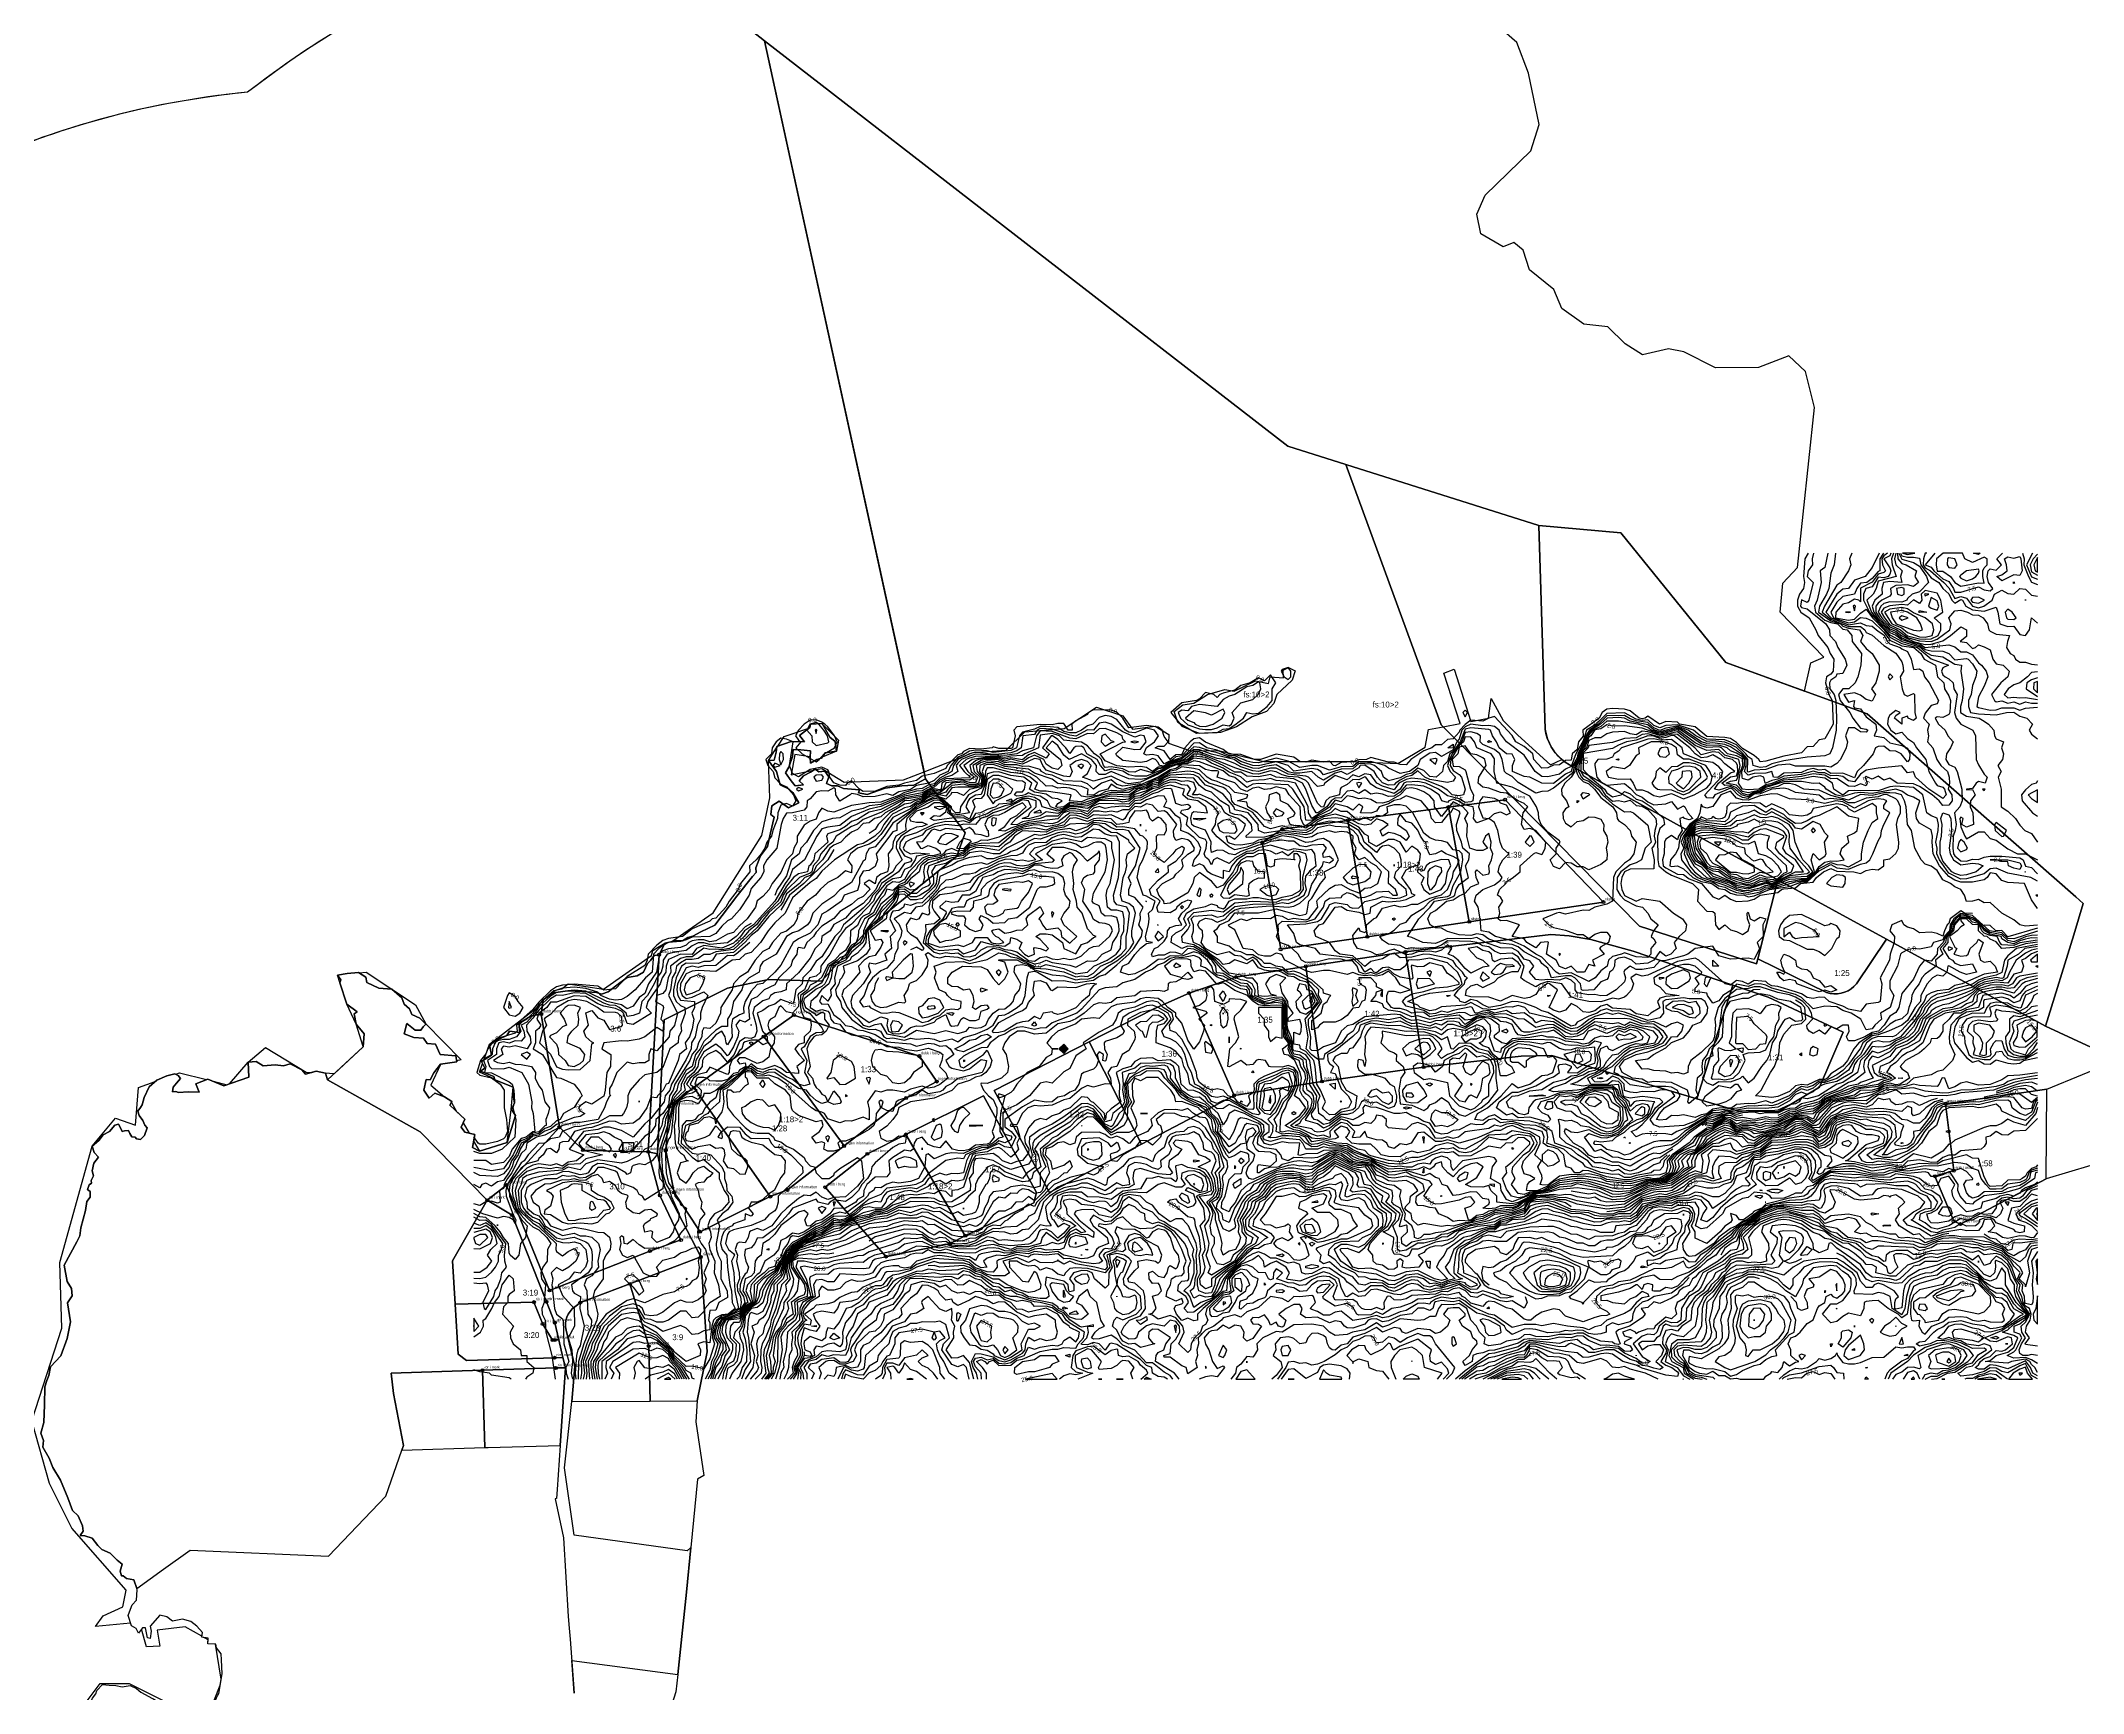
# Model space of a CAD drawing. Header units: metres. Extents: x 304729 to 308942, y 6403920 to 6405836.
# Drawn here: x 305003 to 305696, y 6404194 to 6404754 of the extents above; entities that cross this region are included whole.
import ezdxf
from ezdxf.enums import TextEntityAlignment as Align

# ---------------------------------------------------------------- set-up
doc = ezdxf.new("R2010")
doc.units = ezdxf.units.M
for name, color, linetype in [('FASTIGHETSGRANSER', 7, 'Continuous'), ('GRANSPUNKTER', 1, 'Continuous'), ('HOJDKURVOR_GRUND', 4, 'Continuous'), ('HOJDKURVOR_STOD', 6, 'Continuous'), ('HOJDKURVOR_TEXT', 2, 'Continuous'), ('LILLEBY_4_8', 5, 'Continuous'), ('TOMTBETECKNINGAR', 3, 'Continuous'), ('TOMTER_1945', 1, 'Continuous')]:
    doc.layers.add(name, color=color, linetype=linetype)

msp = doc.modelspace()

# ---------------------------------------------------------------- linework, layer by layer
at = {"layer": 'FASTIGHETSGRANSER'}
for points in [[(306301.387, 6405066.015), (306300.55, 6405066.703), (306296.96, 6405068.128), (306297.206, 6405070.504), (306300.182, 6405071.075), (306302.047, 6405069.888), (306304.905, 6405086.67), (306304.58, 6405087.88), (306305.226, 6405088.551), (306305.299, 6405088.981), (306305.625, 6405090.896), (306303.728, 6405090.868), (306302.005, 6405093.192), (306306.049, 6405095.682), (306306.414, 6405095.521), (306307.421, 6405101.433), (306300.76, 6405106.313), (306300.426, 6405108.295), (306303.178, 6405110.139), (306300.712, 6405114.745), (306302.049, 6405116.371), (306305.309, 6405113.838), (306308.898, 6405112.415), (306309.315, 6405112.549), (306352.789, 6405367.737), (306272.226, 6405424.487), (306268.709, 6405423.72), (306265.201, 6405422.919), (306261.7, 6405422.084), (306258.208, 6405421.215), (306254.726, 6405420.311), (306251.25, 6405419.374), (306247.786, 6405418.404), (306244.33, 6405417.4), (306240.884, 6405416.361), (306237.449, 6405415.289), (306234.025, 6405414.185), (306230.611, 6405413.047), (306227.208, 6405411.874), (306223.881, 6405412.873), (306220.542, 6405413.833), (306217.193, 6405414.755), (306213.833, 6405415.639), (306210.463, 6405416.484), (306207.083, 6405417.29), (306203.695, 6405418.057), (306200.298, 6405418.785), (306196.893, 6405419.473), (306193.481, 6405420.123), (306190.06, 6405420.733), (306186.633, 6405421.303), (306183.2, 6405421.835), (306179.761, 6405422.327), (306176.316, 6405422.779), (306172.867, 6405423.191), (306169.413, 6405423.564), (306165.955, 6405423.897), (306162.492, 6405424.19), (306159.028, 6405424.444), (306155.561, 6405424.658), (306152.091, 6405424.831), (306148.619, 6405424.964), (306145.146, 6405425.058), (306141.673, 6405425.112), (306138.199, 6405425.126), (306134.725, 6405425.1), (306131.251, 6405425.034), (306127.779, 6405424.927), (306124.308, 6405424.781), (306120.838, 6405424.595), (306117.371, 6405424.368), (306113.908, 6405424.104), (306110.447, 6405423.798), (306106.99, 6405423.452), (306103.537, 6405423.067), (306100.09, 6405422.642), (306096.647, 6405422.177), (306093.209, 6405421.673), (306089.778, 6405421.129), (306086.353, 6405420.546), (306082.936, 6405419.924), (306079.525, 6405419.262), (306076.122, 6405418.561), (306072.728, 6405417.821), (306069.342, 6405417.042), (306065.965, 6405416.224), (306062.599, 6405415.367), (306059.242, 6405414.471), (306055.896, 6405413.537), (306052.561, 6405412.565), (306049.237, 6405411.554), (306045.925, 6405410.506), (306042.626, 6405409.419), (306039.339, 6405408.293), (306036.065, 6405407.131), (306032.804, 6405405.931), (306029.558, 6405404.693), (306026.327, 6405403.418), (306023.11, 6405402.106), (306019.909, 6405400.757), (306016.723, 6405399.371), (306013.553, 6405397.949), (306010.4, 6405396.49), (306007.263, 6405394.995), (306004.145, 6405393.464), (306001.045, 6405391.898), (306002.247, 6405395.162), (306003.411, 6405398.44), (306004.538, 6405401.73), (306005.628, 6405405.034), (306006.679, 6405408.349), (306007.694, 6405411.677), (306008.669, 6405415.016), (306009.607, 6405418.365), (306010.505, 6405421.726), (306011.367, 6405425.096), (306012.189, 6405428.476), (306012.973, 6405431.865), (306013.717, 6405435.263), (306014.424, 6405438.669), (306015.091, 6405442.083), (306015.719, 6405445.504), (306016.307, 6405448.932), (306016.857, 6405452.366), (306017.368, 6405455.807), (306017.839, 6405459.254), (306018.271, 6405462.705), (306018.663, 6405466.162), (306019.016, 6405469.623), (306019.329, 6405473.086), (306019.603, 6405476.554), (306019.837, 6405480.025), (306020.032, 6405483.498), (306020.186, 6405486.973), (306020.301, 6405490.449), (306020.377, 6405493.927), (306020.412, 6405497.406), (306020.408, 6405500.884), (306020.365, 6405504.362), (306020.281, 6405507.839), (306020.157, 6405511.315), (306019.995, 6405514.79), (306019.793, 6405518.263), (306019.55, 6405521.733), (306019.268, 6405525.199), (306018.946, 6405528.663), (306018.586, 6405532.123), (306018.186, 6405535.578), (306017.746, 6405539.029), (306017.266, 6405542.474), (306016.748, 6405545.913), (306016.19, 6405549.347), (306015.593, 6405552.774), (306014.957, 6405556.193), (306014.283, 6405559.606), (306013.569, 6405563.011), (306012.815, 6405566.407), (306012.023, 6405569.793), (306011.104, 6405573.365), (306010.145, 6405576.927), (306009.149, 6405580.478), (306008.113, 6405584.017), (306007.039, 6405587.547), (306005.928, 6405591.062), (306004.779, 6405594.567), (306003.591, 6405598.059), (306002.367, 6405601.538), (306001.105, 6405605.003), (305999.806, 6405608.456), (305998.469, 6405611.893), (305997.096, 6405615.316), (305995.685, 6405618.724), (305994.238, 6405622.116), (305992.754, 6405625.493), (305991.234, 6405628.852), (305989.677, 6405632.197), (305988.085, 6405635.524), (305986.457, 6405638.833), (305984.794, 6405642.124), (305983.095, 6405645.398), (305981.36, 6405648.653), (305979.591, 6405651.889), (305977.3, 6405655.578), (305974.976, 6405659.246), (305972.619, 6405662.892), (305970.229, 6405666.518), (305967.807, 6405670.122), (305965.352, 6405673.703), (305962.866, 6405677.263), (305960.347, 6405680.8), (305957.797, 6405684.315), (305955.215, 6405687.806), (305952.602, 6405691.273), (305949.958, 6405694.717), (305947.282, 6405698.138), (305944.576, 6405701.533), (305941.839, 6405704.905), (305939.383, 6405708.088), (305936.898, 6405711.25), (305934.385, 6405714.39), (305931.846, 6405717.507), (305929.278, 6405720.602), (305926.684, 6405723.674), (305924.062, 6405726.724), (305921.413, 6405729.749), (305918.738, 6405732.752), (305916.037, 6405735.73), (305913.309, 6405738.685), (305910.556, 6405741.616), (305907.777, 6405744.522), (305904.973, 6405747.404), (305902.142, 6405750.262), (305899.606, 6405752.589), (305897.043, 6405754.889), (305894.455, 6405757.16), (305891.841, 6405759.401), (305889.204, 6405761.613), (305886.539, 6405763.796), (305883.852, 6405765.948), (305881.141, 6405768.069), (305878.405, 6405770.16), (305875.646, 6405772.221), (305872.865, 6405774.25), (305870.061, 6405776.248), (305867.234, 6405778.213), (305864.386, 6405780.148), (305861.516, 6405782.05), (305858.625, 6405783.92), (305855.712, 6405785.757), (305852.78, 6405787.561), (305849.827, 6405789.332), (305846.855, 6405791.069), (305843.863, 6405792.773), (305840.852, 6405794.445), (305837.822, 6405796.081), (305834.775, 6405797.683), (305831.71, 6405799.251), (305828.627, 6405800.784), (305825.527, 6405802.283), (305822.411, 6405803.747), (305819.278, 6405805.176), (305816.13, 6405806.569), (305812.966, 6405807.927), (305809.786, 6405809.25), (305806.593, 6405810.535), (305803.385, 6405811.786), (305800.163, 6405813.001), (305796.927, 6405814.178), (305793.679, 6405815.32), (305790.418, 6405816.425), (305787.145, 6405817.493), (305783.86, 6405818.524), (305780.564, 6405819.518), (305777.257, 6405820.476), (305773.939, 6405821.396), (305770.611, 6405822.278), (305767.273, 6405823.124), (305763.966, 6405823.984), (305760.65, 6405824.807), (305757.324, 6405825.592), (305753.991, 6405826.339), (305750.648, 6405827.049), (305747.298, 6405827.72), (305743.941, 6405828.353), (305740.577, 6405828.949), (305737.206, 6405829.506), (305733.828, 6405830.024), (305730.446, 6405830.504), (305727.057, 6405830.945), (305723.664, 6405831.348), (305720.267, 6405831.713), (305716.867, 6405832.039), (305713.462, 6405832.326), (305710.054, 6405832.574), (305706.644, 6405832.784), (305703.231, 6405832.956), (305699.818, 6405833.087), (305696.402, 6405833.18), (305692.986, 6405833.236), (305689.569, 6405833.251), (305686.153, 6405833.228), (305682.736, 6405833.166), (305679.321, 6405833.066), (305675.907, 6405832.926), (305672.495, 6405832.747), (305669.085, 6405832.53), (305665.678, 6405832.275), (305662.274, 6405831.98), (305658.874, 6405831.646), (305655.477, 6405831.275), (305651.973, 6405831.879), (305648.464, 6405832.444), (305644.947, 6405832.971), (305641.425, 6405833.457), (305637.898, 6405833.904), (305634.367, 6405834.311), (305630.83, 6405834.679), (305627.29, 6405835.009), (305623.746, 6405835.298), (305620.2, 6405835.547), (305616.651, 6405835.757), (305613.1, 6405835.928), (305609.547, 6405836.059), (305605.992, 6405836.15), (305602.437, 6405836.201), (305598.882, 6405836.213), (305595.327, 6405836.185), (305591.772, 6405836.117), (305588.219, 6405836.011), (305584.667, 6405835.863), (305581.116, 6405835.677), (305577.568, 6405835.451), (305574.022, 6405835.184), (305570.48, 6405834.879), (305566.941, 6405834.534), (305563.407, 6405834.149), (305559.877, 6405833.726), (305556.352, 6405833.263), (305552.832, 6405832.76), (305549.318, 6405832.218), (305545.811, 6405831.637), (305542.31, 6405831.017), (305538.816, 6405830.358), (305535.331, 6405829.66), (305531.852, 6405828.923), (305528.382, 6405828.147), (305524.922, 6405827.333), (305521.47, 6405826.479), (305518.028, 6405825.588), (305514.596, 6405824.658), (305511.176, 6405823.69), (305507.766, 6405822.683), (305504.367, 6405821.64), (305500.799, 6405821.439), (305497.234, 6405821.199), (305493.671, 6405820.92), (305490.112, 6405820.6), (305486.557, 6405820.242), (305483.004, 6405819.844), (305479.458, 6405819.407), (305475.917, 6405818.931), (305472.38, 6405818.415), (305468.85, 6405817.861), (305465.326, 6405817.267), (305461.809, 6405816.634), (305458.299, 6405815.963), (305454.797, 6405815.252), (305451.303, 6405814.502), (305447.817, 6405813.715), (305444.34, 6405812.888), (305440.873, 6405812.023), (305437.416, 6405811.121), (305433.968, 6405810.178), (305430.531, 6405809.199), (305427.106, 6405808.182), (305423.691, 6405807.126), (305420.289, 6405806.033), (305416.899, 6405804.902), (305413.522, 6405803.734), (305410.158, 6405802.528), (305406.807, 6405801.285), (305403.471, 6405800.005), (305400.148, 6405798.689), (305396.841, 6405797.335), (305393.549, 6405795.945), (305390.272, 6405794.519), (305387.012, 6405793.056), (305383.767, 6405791.558), (305380.54, 6405790.023), (305377.33, 6405788.453), (305374.138, 6405786.847), (305370.963, 6405785.206), (305367.806, 6405783.53), (305364.669, 6405781.819), (305361.551, 6405780.075), (305358.452, 6405778.294), (305355.373, 6405776.48), (305352.314, 6405774.632), (305349.277, 6405772.75), (305346.26, 6405770.835), (305343.263, 6405768.887), (305340.289, 6405766.905), (305337.338, 6405764.891), (305334.409, 6405762.843), (305331.502, 6405760.764), (305328.62, 6405758.652), (305325.76, 6405756.51), (305322.925, 6405754.334), (305320.113, 6405752.128), (305317.326, 6405749.891), (305314.564, 6405747.623), (305311.827, 6405745.325), (305309.117, 6405742.997), (305306.432, 6405740.639), (305303.774, 6405738.251), (305301.141, 6405735.833), (305298.536, 6405733.387), (305295.958, 6405730.913), (305293.408, 6405728.409), (305290.885, 6405725.878), (305288.391, 6405723.319), (305285.925, 6405720.732), (305283.488, 6405718.119), (305281.08, 6405715.477), (305278.702, 6405712.811), (305276.353, 6405710.117), (305274.034, 6405707.398), (305271.745, 6405704.654), (305269.487, 6405701.884), (305267.26, 6405699.089), (305265.064, 6405696.27), (305262.9, 6405693.427), (305260.767, 6405690.56), (305258.665, 6405687.669), (305256.597, 6405684.756), (305254.559, 6405681.819), (305252.555, 6405678.86), (305250.584, 6405675.88), (305248.646, 6405672.877), (305246.741, 6405669.853), (305244.871, 6405666.808), (305243.033, 6405663.743), (305241.23, 6405660.658), (305239.461, 6405657.553), (305237.727, 6405654.429), (305236.027, 6405651.285), (305234.362, 6405648.123), (305232.733, 6405644.943), (305231.138, 6405641.744), (305229.579, 6405638.529), (305228.057, 6405635.296), (305226.569, 6405632.046), (305225.118, 6405628.78), (305223.703, 6405625.499), (305222.325, 6405622.202), (305220.984, 6405618.89), (305219.678, 6405615.563), (305218.41, 6405612.222), (305217.179, 6405608.867), (305215.986, 6405605.498), (305214.829, 6405602.117), (305213.71, 6405598.723), (305212.629, 6405595.317), (305211.586, 6405591.899), (305210.58, 6405588.47), (305209.613, 6405585.03), (305208.41, 6405581.682), (305207.245, 6405578.319), (305206.117, 6405574.944), (305205.028, 6405571.557), (305203.977, 6405568.158), (305202.964, 6405564.746), (305201.989, 6405561.325), (305201.052, 6405557.892), (305200.155, 6405554.449), (305199.296, 6405550.995), (305198.475, 6405547.533), (305197.693, 6405544.062), (305196.951, 6405540.582), (305196.248, 6405537.094), (305195.584, 6405533.599), (305194.959, 6405530.096), (305194.373, 6405526.586), (305193.827, 6405523.07), (305193.32, 6405519.548), (305192.853, 6405516.021), (305192.425, 6405512.488), (305192.037, 6405508.951), (305191.688, 6405505.41), (305191.38, 6405501.866), (305191.111, 6405498.318), (305190.882, 6405494.766), (305190.693, 6405491.213), (305190.544, 6405487.658), (305190.435, 6405484.102), (305190.365, 6405480.544), (305190.335, 6405476.986), (305190.346, 6405473.428), (305190.395, 6405469.87), (305190.486, 6405466.313), (305190.616, 6405462.757), (305190.785, 6405459.203), (305190.995, 6405455.651), (305191.245, 6405452.102), (305191.535, 6405448.555), (305191.863, 6405445.012), (305192.233, 6405441.473), (305192.641, 6405437.938), (305193.089, 6405434.409), (305193.576, 6405430.884), (305194.104, 6405427.365), (305194.67, 6405423.853), (305195.277, 6405420.346), (305195.922, 6405416.847), (305196.606, 6405413.355), (305197.33, 6405409.871), (305198.093, 6405406.396), (305198.894, 6405402.929), (305199.735, 6405399.472), (305200.614, 6405396.023), (305201.532, 6405392.586), (305202.488, 6405389.158), (305203.483, 6405385.742), (305204.515, 6405382.337), (305205.586, 6405378.943), (305206.696, 6405375.563), (305207.843, 6405372.194), (305209.027, 6405368.84), (305210.249, 6405365.498), (305211.509, 6405362.17), (305212.805, 6405358.857), (305214.139, 6405355.557), (305215.51, 6405352.274), (305216.917, 6405349.006), (305218.362, 6405345.754), (305219.842, 6405342.518), (305221.358, 6405339.3), (305222.911, 6405336.098), (305224.5, 6405332.914), (305226.124, 6405329.749), (305227.784, 6405326.601), (305229.478, 6405323.472), (305231.208, 6405320.363), (305232.972, 6405317.273), (305234.025, 6405313.904), (305235.115, 6405310.549), (305236.245, 6405307.206), (305237.41, 6405303.875), (305238.614, 6405300.558), (305239.855, 6405297.255), (305241.132, 6405293.966), (305242.447, 6405290.691), (305243.799, 6405287.432), (305245.187, 6405284.187), (305246.611, 6405280.959), (305248.071, 6405277.747), (305249.569, 6405274.551), (305251.101, 6405271.373), (305252.67, 6405268.212), (305254.274, 6405265.069), (305255.913, 6405261.944), (305257.587, 6405258.838), (305259.296, 6405255.751), (305261.039, 6405252.683), (305262.818, 6405249.635), (305264.63, 6405246.608), (305266.476, 6405243.6), (305268.356, 6405240.614), (305270.269, 6405237.649), (305272.216, 6405234.707), (305274.196, 6405231.785), (305276.208, 6405228.887), (305278.253, 6405226.011), (305280.33, 6405223.158), (305282.44, 6405220.33), (305284.58, 6405217.524), (305286.753, 6405214.744), (305288.956, 6405211.988), (305291.191, 6405209.257), (305293.455, 6405206.551), (305295.75, 6405203.871), (305298.076, 6405201.217), (305300.431, 6405198.589), (305302.815, 6405195.987), (305305.229, 6405193.414), (305307.671, 6405190.867), (305310.142, 6405188.347), (305312.641, 6405185.857), (305315.168, 6405183.393), (305317.722, 6405180.959), (305320.304, 6405178.554), (305322.912, 6405176.177), (305325.548, 6405173.831), (305328.209, 6405171.514), (305330.897, 6405169.227), (305333.61, 6405166.971), (305336.348, 6405164.745), (305339.111, 6405162.551), (305341.898, 6405160.387), (305344.709, 6405158.254), (305347.545, 6405156.154), (305350.405, 6405154.086), (305353.287, 6405152.05), (305356.191, 6405150.046), (305359.119, 6405148.077), (305362.068, 6405146.139), (305365.039, 6405144.234), (305368.03, 6405142.364), (305371.043, 6405140.527), (305374.076, 6405138.725), (305377.13, 6405136.955), (305380.203, 6405135.222), (305383.295, 6405133.523), (305386.407, 6405131.858), (305389.537, 6405130.229), (305392.685, 6405128.635), (305395.851, 6405127.076), (305399.034, 6405125.554), (305402.234, 6405124.067), (305405.451, 6405122.617), (305408.683, 6405121.202), (305411.932, 6405119.824), (305415.196, 6405118.483), (305418.474, 6405117.178), (305421.768, 6405115.911), (305425.075, 6405114.68), (305428.395, 6405113.487), (305431.73, 6405112.332), (305435.077, 6405111.214), (305438.436, 6405110.134), (305441.807, 6405109.091), (305445.19, 6405108.087), (305448.583, 6405107.121), (305451.988, 6405106.193), (305455.402, 6405105.303), (305458.827, 6405104.452), (305462.261, 6405103.639), (305465.704, 6405102.865), (305469.155, 6405102.13), (305472.614, 6405101.435), (305476.081, 6405100.777), (305479.555, 6405100.159), (305483.035, 6405099.58), (305486.523, 6405099.04), (305490.016, 6405098.54), (305493.514, 6405098.079), (305490.062, 6405097.55), (305486.615, 6405096.982), (305483.176, 6405096.377), (305479.743, 6405095.733), (305476.317, 6405095.051), (305472.898, 6405094.332), (305469.489, 6405093.575), (305466.088, 6405092.781), (305462.695, 6405091.948), (305459.313, 6405091.078), (305455.941, 6405090.17), (305452.577, 6405089.226), (305449.225, 6405088.244), (305445.885, 6405087.225), (305442.555, 6405086.171), (305439.238, 6405085.077), (305435.932, 6405083.949), (305432.639, 6405082.783), (305429.36, 6405081.582), (305426.094, 6405080.343), (305422.838, 6405079.049), (305419.595, 6405077.72), (305416.367, 6405076.357), (305413.153, 6405074.96), (305409.955, 6405073.529), (305406.772, 6405072.063), (305403.604, 6405070.565), (305400.453, 6405069.032), (305397.318, 6405067.466), (305394.2, 6405065.868), (305391.099, 6405064.236), (305388.016, 6405062.571), (305384.95, 6405060.874), (305381.903, 6405059.144), (305378.873, 6405057.382), (305375.864, 6405055.588), (305372.873, 6405053.762), (305369.902, 6405051.905), (305366.95, 6405050.016), (305364.019, 6405048.096), (305361.107, 6405046.145), (305358.02, 6405044.59), (305354.952, 6405043.002), (305351.901, 6405041.377), (305348.869, 6405039.718), (305345.856, 6405038.024), (305342.863, 6405036.296), (305339.89, 6405034.534), (305336.937, 6405032.738), (305334.004, 6405030.907), (305331.094, 6405029.044), (305328.205, 6405027.147), (305325.337, 6405025.217), (305322.493, 6405023.255), (305319.669, 6405021.26), (305316.871, 6405019.234), (305314.095, 6405017.175), (305311.342, 6405015.084), (305308.614, 6405012.962), (305305.91, 6405010.809), (305303.232, 6405008.625), (305300.578, 6405006.411), (305297.95, 6405004.166), (305295.347, 6405001.892), (305292.772, 6404999.587), (305290.222, 6404997.254), (305287.699, 6404994.891), (305285.204, 6404992.499), (305282.736, 6404990.08), (305280.296, 6404987.632), (305277.885, 6404985.157), (305275.502, 6404982.653), (305273.147, 6404980.123), (305270.822, 6404977.565), (305268.526, 6404974.982), (305266.26, 6404972.372), (305264.024, 6404969.737), (305261.819, 6404967.076), (305259.644, 6404964.391), (305257.499, 6404961.68), (305255.386, 6404958.944), (305253.305, 6404956.186), (305251.254, 6404953.403), (305249.237, 6404950.596), (305247.252, 6404947.768), (305245.299, 6404944.915), (305243.378, 6404942.042), (305241.491, 6404939.147), (305239.637, 6404936.23), (305237.817, 6404933.292), (305236.03, 6404930.334), (305234.277, 6404927.354), (305232.56, 6404924.355), (305230.875, 6404921.337), (305229.226, 6404918.3), (305227.612, 6404915.244), (305226.033, 6404912.169), (305224.489, 6404909.077), (305222.981, 6404905.968), (305221.508, 6404902.841), (305220.071, 6404899.697), (305218.671, 6404896.538), (305217.306, 6404893.362), (305215.978, 6404890.172), (305214.687, 6404886.965), (305213.432, 6404883.745), (305212.214, 6404880.51), (305211.034, 6404877.262), (305209.892, 6404874), (305208.786, 6404870.726), (305207.718, 6404867.439), (305206.687, 6404864.14), (305205.694, 6404860.829), (305204.74, 6404857.507), (305203.824, 6404854.174), (305202.945, 6404850.832), (305202.105, 6404847.479), (305201.304, 6404844.117), (305200.541, 6404840.747), (305199.816, 6404837.367), (305199.131, 6404833.979), (305198.484, 6404830.584), (305197.877, 6404827.181), (305197.308, 6404823.773), (305196.778, 6404820.357), (305196.288, 6404816.936), (305195.837, 6404813.509), (305195.424, 6404810.078), (305195.052, 6404806.642), (305194.718, 6404803.201), (305194.424, 6404799.758), (305194.17, 6404796.311), (305248.462, 6404753.574), (305425.876, 6404616.254), (305445.574, 6404610.012), (305510.987, 6404589.283), (305538.828, 6404586.862), (305574.391, 6404542.915), (305601.008, 6404533.208), (305603.235, 6404542.736), (305607.611, 6404544.687), (305592.847, 6404559.923), (305593.711, 6404569.75), (305598.666, 6404575.105), (305604.5, 6404629.316), (305601.363, 6404641.537), (305595.74, 6404646.835), (305585.413, 6404642.903), (305570.864, 6404642.725), (305560.128, 6404648.139), (305554.961, 6404649.192), (305546.09, 6404647.115), (305540.224, 6404650.942), (305534.442, 6404656.686), (305526.251, 6404657.597), (305518.801, 6404662.867), (305516.068, 6404669.297), (305507.859, 6404675.973), (305505.686, 6404682.654), (305502.509, 6404685.263), (305498.876, 6404683.779), (305491.391, 6404688.226), (305490.039, 6404694.871), (305492.794, 6404701.333), (305508.274, 6404716.288), (305511.139, 6404725.215), (305507.523, 6404742.66), (305503.59, 6404752.986), (305497.51, 6404758.195), (305493.749, 6404760.007), (305499.019, 6404767.457), (305497.819, 6404771.351), (305492.761, 6404774.867), (305498.67, 6404778.172), (305504.232, 6404779.847), (305521.305, 6404793.632), (305527.055, 6404793.377), (305538.945, 6404801.63), (305545.59, 6404802.982), (305558.041, 6404799.137), (305573.764, 6404807.221), (305573.934, 6404811.054), (305579.186, 6404811.919), (305578.815, 6404809.741), (305588.435, 6404810.137), (305602.121, 6404803.22), (305616.909, 6404802.564), (305622.282, 6404806.167), (305629.639, 6404805.018), (305637.049, 6404811.275), (305645.398, 6404813.923), (305668.692, 6404819.475), (305685.316, 6404823.129), (305696.879, 6404823.988), (305714.724, 6404836.641), (305724.752, 6404840.038), (305728.342, 6404846.738), (305736.739, 6404850.482), (305742.216, 6404850.239), (305745.617, 6404858.868), (305751.69, 6404859.696), (305757.891, 6404857.227), (305775.683, 6404862.475), (305787.117, 6404866.632), (305791.851, 6404874.379), (305798.513, 6404882.315), (305811.839, 6404885.84), (305827.451, 6404903.806), (305833.335, 6404906.563), (305835.853, 6404913.859), (305842.431, 6404919.878), (305838.462, 6404929.383), (305832.857, 6404932.923), (305842.166, 6404944.858), (305855.857, 6404956.598), (305861.479, 6404959.641), (305863.621, 6404958.449), (305860.213, 6404955.856), (305851.397, 6404948.838), (305851.55, 6404946.089), (305857.392, 6404941.713), (305859.187, 6404938.89), (305875.916, 6404938.697), (305881.385, 6404944.492), (305886.192, 6404946.045), (305890.172, 6404944.651), (305897.273, 6404950.097), (305907.272, 6404946.637), (305904.291, 6404941.281), (305908.958, 6404941.349), (305915.185, 6404927.079), (305919.469, 6404924.695), (305932.078, 6404924.41), (305943.543, 6404923.078), (305965.132, 6404927.335), (305978.969, 6404930.014), (305981.677, 6404935.382), (305981.287, 6404938.966), (305985.405, 6404939.435), (305992.429, 6404936.552), (305993.89, 6404932.371), (306006.475, 6404931.539), (306012.016, 6404928.363), (306017.562, 6404934.065), (306033.01, 6404942.161), (306040.264, 6404944.857), (306046.483, 6404948.971), (306056.492, 6404958.131), (306060.714, 6404966.724), (306058.984, 6404977.227), (306060.517, 6404987.037), (306063.377, 6404989.654), (306066.554, 6404987.043), (306069.19, 6404978.421), (306132.978, 6405000.013), (306130.403, 6405014.677), (306123.947, 6405017.695), (306118.23, 6405016.675), (306096.527, 6405008.709), (306094.968, 6405011.834), (306059.858, 6405008.953), (306053.222, 6404992.388), (306050.459, 6404990.262), (306047.948, 6404990.655), (306046.42, 6404994.235), (306050.529, 6405007.68), (306048.201, 6405009.048), (306049.313, 6405011.95), (306051.513, 6405010.868), (306053.49, 6405020.615), (306050.919, 6405029.158), (306052.919, 6405036.235), (306052.439, 6405038.082), (306053.189, 6405039.173), (306058.298, 6405037.886), (306060.122, 6405040.27), (306061.053, 6405045.633), (306062.423, 6405046.319), (306067.754, 6405053.982), (306071.752, 6405058.581), (306075.337, 6405066.571), (306078.774, 6405071.309), (306078.713, 6405073.024), (306083.867, 6405075.184), (306089.469, 6405081.117), (306092.946, 6405083.492), (306097.865, 6405089.877), (306103.417, 6405094.689), (306107.566, 6405099.562), (306108.519, 6405102.049), (306107.602, 6405104.323), (306108.874, 6405110.041), (306111.005, 6405113.74), (306116.072, 6405113.937), (306116.951, 6405110.853), (306121.232, 6405109.915), (306123.441, 6405108.596), (306126.572, 6405109.959), (306127.519, 6405112.306), (306128.977, 6405119.827), (306131.121, 6405118.549), (306133.04, 6405116.416), (306134.735, 6405116.622), (306134.147, 6405120.809), (306135.174, 6405123.347), (306141.258, 6405124.341), (306144.537, 6405122.229), (306142.272, 6405118.676), (306142.147, 6405115.872), (306145.205, 6405111.944), (306149.414, 6405114.988), (306152.001, 6405116.278), (306152.359, 6405114.858), (306149.283, 6405112.043), (306146.667, 6405103.73), (306147.945, 6405100.864), (306149.456, 6405100.094), (306153.183, 6405101.756), (306157.981, 6405102.245), (306165.356, 6405106.976), (306169.107, 6405109.198), (306173.862, 6405108.706), (306175.062, 6405107.248), (306179.988, 6405107.451), (306181.215, 6405109.785), (306180.187, 6405111.938), (306176.645, 6405111.252), (306175.89, 6405113.252), (306184.446, 6405116.104), (306186.767, 6405114.597), (306188.192, 6405111.864), (306183.745, 6405109.814), (306184.335, 6405107.258), (306187.414, 6405106.981), (306189.787, 6405109.826), (306195.211, 6405103.772), (306204.218, 6405099.712), (306210.358, 6405096.903), (306213.901, 6405097.589), (306218.001, 6405101.341), (306217.735, 6405104.865), (306215.255, 6405105.959), (306213.274, 6405105.625), (306211.09, 6405103.895), (306207.545, 6405107.476), (306205.643, 6405109.245), (306204.069, 6405110.901), (306202.646, 6405110.978), (306201.382, 6405112.236), (306201.868, 6405114.559), (306198.815, 6405115.397), (306194.867, 6405118.242), (306193.01, 6405120.712), (306189.651, 6405121.002), (306187.366, 6405123.351), (306191.863, 6405126.524), (306192.853, 6405129.851), (306197.956, 6405130.889), (306203.967, 6405130.202), (306206.939, 6405127.541), (306207.81, 6405124.974), (306207.04, 6405123.463), (306208.368, 6405121.718), (306208.779, 6405118.327), (306215.971, 6405115.761), (306218.231, 6405112.851), (306215.614, 6405110.86), (306215.685, 6405109.311), (306217.209, 6405108.822), (306220.253, 6405110.934), (306228.794, 6405110.276), (306237.693, 6405108.195), (306271.692, 6405120.878), (306277.042, 6405111.649), (306273.834, 6405108.981), (306240.759, 6405097.915), (306254.323, 6405055.476), (306252.755, 6405054.983), (306238.611, 6405097.196), (306222.215, 6405088.65), (306221.817, 6405085.998), (306225.915, 6405080.197), (306226.065, 6405077.24), (306224.271, 6405074.791), (306221.888, 6405073.912), (306220.482, 6405072.56), (306219.046, 6405072.401), (306216.901, 6405073.185), (306227.087, 6405024.23), (306225.08, 6405023.336), (306215.459, 6405073.692), (306214.394, 6405073.824), (306211.44, 6405070.583), (306209.464, 6405070.39), (306204.268, 6405060.926), (306201.196, 6405055.021), (306198.891, 6405053.718), (306193.526, 6405046.791), (306202.574, 6405003.681), (306200.879, 6405003.475), (306191.819, 6405046.304), (306181.505, 6405041.844), (306171.273, 6405039.208), (306169.466, 6405036.478), (306168.932, 6405030.742), (306166.193, 6405029.177), (306178.6, 6404965.195), (306190.823, 6404965.215), (306196.295, 6404961.883), (306219.844, 6404995.54), (306221.209, 6404994.636), (306199.601, 6404963.562), (306206.956, 6404958.319), (306219.77, 6404943.14), (306244.478, 6404977.588), (306231.274, 6404993.488), (306263.521, 6405039.545), (306264.88, 6405038.5), (306233.25, 6404993.681), (306246.043, 6404977.814), (306253.483, 6404987.687), (306260.467, 6404989.665), (306264.823, 6404986.522), (306274.46, 6404997.895), (306275.685, 6404996.998), (306278.258, 6404998.008), (306279.077, 6405000.641), (306284.186, 6405008.142), (306289.641, 6405013.941), (306288.887, 6405015.941), (306290.529, 6405018.116), (306289.927, 6405020.39), (306294.559, 6405024.371), (306295.736, 6405032.844), (306296.934, 6405039.88), (306297.723, 6405044.507), (306292.244, 6405050.494), (306288.518, 6405048.832), (306288.026, 6405050.4), (306292.907, 6405055.943), (306297.616, 6405057.562), (306298.386, 6405059.073), (306296.101, 6405061.422), (306296.914, 6405063.914), (306301.232, 6405065.106), (306301.387, 6405066.015)], [(306272.226, 6405424.486), (306264.618, 6405422.782), (306257.047, 6405420.917), (306249.517, 6405418.894), (306242.032, 6405416.711), (306234.594, 6405414.371), (306227.208, 6405411.875), (306220.002, 6405413.986), (306212.747, 6405415.916), (306205.445, 6405417.666), (306198.102, 6405419.234), (306190.722, 6405420.618), (306183.311, 6405421.819), (306175.871, 6405422.835), (306168.409, 6405423.666), (306160.928, 6405424.31), (306153.434, 6405424.769), (306145.931, 6405425.041), (306138.423, 6405425.126), (306130.915, 6405425.025), (306123.412, 6405424.737), (306115.919, 6405424.263), (306108.44, 6405423.602), (306100.979, 6405422.756), (306093.542, 6405421.724), (306086.133, 6405420.508), (306078.756, 6405419.107), (306071.416, 6405417.524), (306064.119, 6405415.759), (306056.867, 6405413.813), (306049.666, 6405411.687), (306042.52, 6405409.383), (306035.433, 6405406.902), (306028.41, 6405404.245), (306021.456, 6405401.414), (306014.574, 6405398.412), (306007.769, 6405395.239), (306001.045, 6405391.898), (305841.284, 6405216.641), (305731.912, 6405175.674), (305493.514, 6405098.079), (305486.615, 6405096.982), (305479.742, 6405095.733), (305472.898, 6405094.332), (305466.087, 6405092.78), (305459.312, 6405091.078), (305452.577, 6405089.226), (305445.884, 6405087.225), (305439.237, 6405085.077), (305432.639, 6405082.783), (305426.093, 6405080.343), (305419.271, 6405077.585), (305412.512, 6405074.676), (305405.819, 6405071.617), (305399.196, 6405068.41), (305392.647, 6405065.056), (305386.173, 6405061.557), (305379.78, 6405057.915), (305373.469, 6405054.131), (305367.243, 6405050.207), (305361.107, 6405046.146), (305354.279, 6405042.649), (305347.543, 6405038.98), (305340.902, 6405035.14), (305334.361, 6405031.133), (305327.924, 6405026.961), (305321.594, 6405022.627), (305315.377, 6405018.134), (305309.277, 6405013.483), (305303.296, 6405008.68), (305297.44, 6405003.725), (305291.711, 6404998.624), (305286.114, 6404993.378), (305280.651, 6404987.992), (305275.328, 6404982.469), (305270.147, 6404976.813), (305265.111, 6404971.026), (305260.224, 6404965.114), (305255.488, 6404959.079), (305250.908, 6404952.925), (305246.485, 6404946.658), (305242.224, 6404940.279), (305238.125, 6404933.795), (305234.193, 6404927.209), (305230.43, 6404920.524), (305226.837, 6404913.747), (305223.418, 6404906.88), (305220.175, 6404899.928), (305217.109, 6404892.896), (305214.223, 6404885.789), (305211.519, 6404878.61), (305208.998, 6404871.366), (305206.662, 6404864.059), (305204.513, 6404856.695), (305202.551, 6404849.279), (305200.778, 6404841.816), (305199.196, 6404834.31), (305197.805, 6404826.766), (305196.606, 6404819.19), (305195.6, 6404811.585), (305194.788, 6404803.957), (305194.17, 6404796.311), (305248.461, 6404753.573), (305425.875, 6404616.253), (305445.572, 6404610.011), (305510.987, 6404589.282), (305538.828, 6404586.862), (305574.392, 6404542.914), (305622.258, 6404525.46), (305693.017, 6404463.466), (305695.515, 6404461.196), (305692.317, 6404450.639), (305682.784, 6404419.603), (305707.41, 6404408.206), (305733.318, 6404395.966), (306190.189, 6404179.854), (306505.392, 6404030.756), (306718.476, 6403929.96), (306724.189, 6403927.259), (306757.801, 6404091.603), (306741.103, 6404088.832), (306709.497, 6404090.098), (306671.43, 6404081.868), (306653.412, 6404083.146), (306518.162, 6404121.161), (306506.552, 6404128.007), (306477.332, 6404151.431), (306455.615, 6404168.422), (306452.706, 6404173.475), (306448.66, 6404201.227), (306450.388, 6404222.918), (306463.027, 6404272.111), (306463.301, 6404273.173), (306462.469, 6404291.531), (306459.118, 6404310.708), (306455.896, 6404323.872), (306451.343, 6404342.61), (306447.912, 6404350.465), (306442.703, 6404359.239), (306435.337, 6404366.383), (306426.291, 6404370.424), (306422.848, 6404371.134), (306370.132, 6404373.034), (306353.846, 6404372.347), (306350.194, 6404372.194), (306343.939, 6404372.688), (306340.573, 6404374.259), (306337.843, 6404379.352), (306335.528, 6404399.298), (306334.708, 6404428.393), (306334.345, 6404443.815), (306330.088, 6404455.879), (306326.536, 6404462.842), (306308.987, 6404489.85), (306300.992, 6404499.472), (306296.136, 6404503.435), (306288.799, 6404509.761), (306282.806, 6404513.478), (306276.497, 6404516.479), (306268.467, 6404518.322), (306260.28, 6404519.383), (306242.763, 6404517.63), (306230.174, 6404517.222), (306199.471, 6404517.954), (306189.302, 6404517.475), (306173.581, 6404514.588), (306150.069, 6404507.752), (306138.983, 6404506.554), (306104.444, 6404505.822), (306078.814, 6404503.71), (306053.939, 6404501.001), (305992.253, 6404491.159), (305984.514, 6404490.383), (305974.652, 6404490.718), (305950.717, 6404493.523), (305927.993, 6404493.968), (305920.515, 6404493.721), (305902.651, 6404490.876), (305886.815, 6404488.981), (305873.141, 6404489.289), (305874.204, 6404494.176), (305886.556, 6404493.986), (305901.96, 6404495.829), (305920.036, 6404498.708), (305927.961, 6404498.97), (305951.058, 6404498.518), (305975.03, 6404495.708), (305984.349, 6404495.391), (305991.608, 6404496.12), (306053.274, 6404505.958), (306078.338, 6404508.688), (306104.184, 6404510.818), (306138.661, 6404511.548), (306149.095, 6404512.676), (306172.429, 6404519.46), (306188.731, 6404522.454), (306199.412, 6404522.958), (306230.153, 6404522.224), (306242.432, 6404522.623), (306260.352, 6404524.415), (306269.348, 6404523.249), (306278.15, 6404521.23), (306285.205, 6404517.874), (306291.767, 6404513.804), (306299.349, 6404507.269), (306304.53, 6404503.04), (306313.02, 6404492.821), (306330.871, 6404465.346), (306334.692, 6404457.855), (306339.326, 6404444.729), (306339.707, 6404428.51), (306340.622, 6404402.915), (306342.877, 6404380.608), (306344.085, 6404378.197), (306345.246, 6404377.621), (306350.203, 6404377.128), (306369.871, 6404378.135), (306423.464, 6404376.007), (306428.194, 6404375.145), (306438.418, 6404370.348), (306446.705, 6404362.438), (306452.882, 6404351.496), (306456.057, 6404344.062), (306464.15, 6404311.14), (306467.667, 6404291.708), (306468.037, 6404274.903), (306468.084, 6404272.765), (306455.183, 6404222.307), (306453.73, 6404200.09), (306457.391, 6404174.446), (306458.9, 6404171.967), (306477.845, 6404157.149), (306509.391, 6404132.137), (306520.142, 6404125.798), (306654.275, 6404088.098), (306671.071, 6404086.907), (306709.063, 6404095.12), (306740.79, 6404093.848), (306758.873, 6404096.849), (306839.152, 6404489.369), (307236.236, 6404530.712), (307299.526, 6404537.589), (307921.054, 6404603.545), (307932.48, 6404604.758), (308092.768, 6404541.729), (308092.149, 6404499.466), (308091.703, 6404479.68), (308081.786, 6404414.469), (308081.768, 6404414.354), (308056.115, 6404252.059), (308221.859, 6404257.681), (308420.036, 6404413.24), (308703.455, 6404343.465), (308826.774, 6404313.103), (308870.422, 6404339.868), (308883.598, 6404347.873), (308927.395, 6404373.419), (308935.102, 6404369.893), (308925.017, 6404331.597), (308917.156, 6404302.302), (308915.608, 6404296.536), (308914.922, 6404292.597), (308935.446, 6404287.709), (308939.995, 6404286.646), (308942.374, 6404286.087), (308939.343, 6404372.816), (308935.43, 6404399.603), (308927.618, 6404419.073), (308907.999, 6404450.17), (308897.861, 6404462.158), (308801.291, 6404555.855), (308753.074, 6404601.448), (308735.988, 6404613.496), (308702.551, 6404631.876), (308631.843, 6404666.33), (308476.067, 6404767.696), (308451.61, 6404781.934), (308430.478, 6404791.361), (308407.01, 6404798.219), (308381.692, 6404801.584), (308357.869, 6404801.521), (308337.11, 6404799.729), (307833.301, 6404722.159), (307810.377, 6404719.503), (307795.757, 6404718.037), (307755.999, 6404715.53), (307512.982, 6404714.72), (307484.031, 6404716.035), (307444.141, 6404718.866), (307310.013, 6404729.648), (307295.404, 6404730.736), (307272.727, 6404734.703), (307084.632, 6404783.811), (307039.516, 6404801.658), (306965.606, 6404818.14), (306905.34, 6404827.49), (306858.633, 6404831.857), (306841.808, 6404832.161), (306826.877, 6404830.255), (306806.611, 6404825.184), (306764.601, 6404811.338), (306739.954, 6404809.243), (306698.41, 6404808.84), (306444.737, 6404784.344), (306419.818, 6404779.648), (306362.28, 6404762.513), (306334.439, 6404757.05), (306306.782, 6404754.782), (306203.217, 6404750.442), (306189.097, 6404752.195), (306186.073, 6404752.488), (306162.493, 6404758.01), (306093.756, 6404778.679), (306065.966, 6404783.422), (306015.826, 6404782.691), (305963.528, 6404775.456), (305932.129, 6404770.015), (305904.022, 6404763.653), (305885.803, 6404755.064), (305852.551, 6404736.652), (305781.926, 6404692.418), (305747.762, 6404673.698), (305745.395, 6404678.101), (305779.395, 6404696.735), (305850.011, 6404740.961), (305883.524, 6404759.518), (305902.386, 6404768.409), (305931.149, 6404774.921), (305962.76, 6404780.398), (306015.445, 6404787.686), (306066.353, 6404788.429), (306094.902, 6404783.556), (306163.783, 6404762.843), (306186.887, 6404757.432), (306189.646, 6404757.166), (306203.422, 6404755.455), (306306.473, 6404759.773), (306333.75, 6404762.011), (306361.082, 6404767.374), (306418.638, 6404784.514), (306443.982, 6404789.29), (306459.871, 6404791.16), (306698.15, 6404813.838), (306739.717, 6404814.241), (306763.593, 6404816.27), (306805.22, 6404829.99), (306825.951, 6404835.177), (306841.535, 6404837.166), (306858.912, 6404836.852), (306905.957, 6404832.454), (306966.535, 6404823.056), (307040.988, 6404806.452), (307086.189, 6404788.573), (307273.791, 6404739.591), (307296.023, 6404735.705), (307310.285, 6404734.642), (307444.515, 6404723.652), (307484.311, 6404720.827), (307513.083, 6404719.521), (307755.841, 6404720.331), (307795.367, 6404722.821), (307809.859, 6404724.275), (307832.66, 6404726.918), (308191.647, 6404782.507), (308275.287, 6404795.49), (308282.83, 6404803.839), (308274.256, 6404801.442), (308257.528, 6404799.01), (308251.434, 6404797.461), (308245.623, 6404795.955), (308199.442, 6404788.802), (308181.385, 6404785.502), (308082.941, 6404770.245), (308011.856, 6404804.052), (307975.298, 6404821.442), (307985.802, 6404842.48), (307996.304, 6404863.51), (307999.43, 6404869.769), (307998.446, 6404887.87), (308005.147, 6404901.294), (308019.477, 6404908.955), (308030.782, 6404903.581), (308042.056, 6404898.218), (308054.825, 6404910.12), (308072.332, 6404934.893), (308090.979, 6404959.814), (308092.789, 6404962.231), (308050.068, 6404980.386), (307869.541, 6405056.324), (307826.603, 6405087.497), (307767.821, 6405167.468), (307742.67, 6405266.103), (307689.583, 6405072.278), (307689.334, 6405056.08), (307687.084, 6404985.493), (307686.173, 6404956.92), (307684.934, 6404927.762), (307653.767, 6404931.243), (307628.61, 6404960.063), (307569.131, 6405028.736), (307584.332, 6405071.348), (307569.34, 6405110.27), (307560.369, 6405149.812), (307537.274, 6405295.848), (307575.799, 6405435.481), (307589.163, 6405491.847), (307589.568, 6405492.981), (307347.602, 6405418.011), (307267.849, 6405391.309), (307145.819, 6405373.258), (307048.444, 6405336.623), (306963.492, 6405320.315), (306892.234, 6405332.349), (306826.191, 6405320.495), (306781.365, 6405303.089), (306690.295, 6405292.362), (306590.418, 6405258.866), (306519.817, 6405276.65), (306517.66, 6405277.812), (306509.895, 6405200.69), (306496.929, 6405128.177), (306469.446, 6405090.687), (306487.406, 6405058.444), (306486.508, 6405052.809), (306459.834, 6404885.585), (306326.568, 6404929.514), (306317.811, 6404932.4), (306281.863, 6404944.247), (306289.07, 6404984.843), (306295.736, 6405032.844), (306296.935, 6405039.881), (306305.126, 6405087.962), (306305.299, 6405088.982), (306352.79, 6405367.736), (306272.226, 6405424.486)], [(305194.17, 6404796.311), (305186.478, 6404794.129), (305178.84, 6404791.77), (305171.257, 6404789.235), (305163.736, 6404786.524), (305156.279, 6404783.64), (305148.892, 6404780.583), (305141.577, 6404777.356), (305134.339, 6404773.961), (305127.181, 6404770.399), (305120.109, 6404766.671), (305113.124, 6404762.781), (305106.231, 6404758.73), (305099.435, 6404754.52), (305092.737, 6404750.154), (305086.143, 6404745.634), (305079.655, 6404740.962), (305073.277, 6404736.141), (305066.075, 6404735.372), (305058.895, 6404734.424), (305051.741, 6404733.297), (305044.617, 6404731.992), (305037.528, 6404730.509), (305030.478, 6404728.85), (305023.471, 6404727.015), (305016.513, 6404725.006), (305009.607, 6404722.825), (305002.757, 6404720.471), (304995.969, 6404717.948), (304989.245, 6404715.255), (304982.591, 6404712.396), (304976.01, 6404709.372), (304969.506, 6404706.184), (304963.085, 6404702.835), (304956.748, 6404699.327), (304950.502, 6404695.662), (304944.348, 6404691.842), (304938.292, 6404687.87), (304932.337, 6404683.747), (304926.487, 6404679.478), (304920, 6404676.753), (304913.582, 6404673.868), (304907.238, 6404670.824), (304900.972, 6404667.623), (304894.787, 6404664.267), (304888.688, 6404660.759), (304882.678, 6404657.1), (304876.76, 6404653.292), (304870.939, 6404649.339), (304865.219, 6404645.242), (304859.602, 6404641.004), (304854.092, 6404636.628), (304848.692, 6404632.116), (304843.407, 6404627.471), (304838.238, 6404622.696), (304833.19, 6404617.794), (304828.266, 6404612.768), (304823.468, 6404607.622), (304818.799, 6404602.357), (304813.402, 6404597.44), (304808.13, 6404592.391), (304802.985, 6404587.212), (304797.97, 6404581.906), (304793.089, 6404576.478), (304788.344, 6404570.929), (304783.739, 6404565.265), (304779.276, 6404559.487), (304774.959, 6404553.6), (304770.789, 6404547.608), (304766.769, 6404541.514), (304762.903, 6404535.321), (304759.192, 6404529.035), (304755.638, 6404522.658), (304752.244, 6404516.194), (304749.012, 6404509.648), (304745.944, 6404503.024), (304743.042, 6404496.325), (304740.307, 6404489.556), (304737.741, 6404482.721), (304735.347, 6404475.825), (304733.124, 6404468.871), (304731.076, 6404461.864), (304729.202, 6404454.808), (304784.727, 6404352.116), (304841.614, 6404220.016), (304846.743, 6404177.983), (304873.206, 6404095.06), (304939.083, 6404027.917), (304952.67, 6404020.954), (304977.669, 6404008.144), (305053.342, 6404091.294), (305054.354, 6404092.524), (305052.924, 6404091.694), (305051.446, 6404089.413), (305048.895, 6404087.886), (305049.323, 6404090.166), (305049.086, 6404091.998), (305050.86, 6404094.156), (305052.141, 6404095.974), (305052.24, 6404097.668), (305053.237, 6404100.312), (305054.82, 6404102.626), (305057.311, 6404105.492), (305058.432, 6404108.168), (305059.494, 6404109.545), (305058.847, 6404110.134), (305057.9, 6404111.867), (305059.327, 6404113.48), (305059.11, 6404115.983), (305057.979, 6404117.303), (305055.119, 6404115.891), (305053.756, 6404116.974), (305052.582, 6404116.025), (305048.08, 6404114.952), (305046.155, 6404114.284), (305045.944, 6404116.858), (305045.106, 6404117.493), (305044.713, 6404119.153), (305045.25, 6404121.11), (305046.889, 6404123.369), (305045.35, 6404122.019), (305043.819, 6404121.036), (305042.817, 6404122.061), (305041.463, 6404121.145), (305040.339, 6404124.156), (305038.73, 6404124.96), (305038.243, 6404126.586), (305037.156, 6404127.302), (305036.937, 6404128.901), (305036.725, 6404130.453), (305036.865, 6404135.487), (305034.861, 6404136.455), (305036.169, 6404139.983), (305036.362, 6404142.973), (305034.328, 6404144.285), (305033.614, 6404144.087), (305032.633, 6404144.669), (305030.768, 6404144.025), (305029.031, 6404143.119), (305027.045, 6404143.746), (305025.914, 6404143.4), (305025.676, 6404144.638), (305024.039, 6404144.193), (305023.96, 6404145.328), (305023.08, 6404146.056), (305022.349, 6404146.562), (305020.757, 6404146.033), (305019.227, 6404146.926), (305017.344, 6404145.835), (305016.391, 6404146.853), (305014.413, 6404147.132), (305013.283, 6404148.713), (305012.694, 6404150.013), (305013.227, 6404151.495), (305012.557, 6404151.518), (305010.458, 6404151.337), (305009.572, 6404152.3), (305008.904, 6404155.367), (305009.115, 6404156.9), (305009.298, 6404158.344), (305007.939, 6404159.206), (305006.685, 6404161.232), (305005.643, 6404162.459), (305004.548, 6404160.941), (305003.645, 6404162.099), (305004.124, 6404162.75), (305005.281, 6404163.632), (305005.402, 6404165.529), (305005.325, 6404167.174), (305005.759, 6404167.92), (305005.936, 6404169.395), (305007.534, 6404170.809), (305009.3, 6404173.252), (305011.357, 6404177.549), (305012.633, 6404179.035), (305011.93, 6404180.454), (305012.385, 6404182.308), (305013.661, 6404184.242), (305015.292, 6404184.27), (305016.993, 6404186.187), (305017.566, 6404188.604), (305018.685, 6404189.388), (305019.973, 6404190.129), (305020.767, 6404191.86), (305021.901, 6404193.345), (305022.189, 6404194.499), (305024.079, 6404196.504), (305026.395, 6404196.275), (305028.639, 6404196.171), (305030.757, 6404195.709), (305033.468, 6404196.207), (305035.611, 6404195.183), (305037.131, 6404193.948), (305041.068, 6404191.78), (305041.343, 6404191.63), (305044.577, 6404189.584), (305056.33, 6404184.827), (305060.354, 6404187.147), (305062.784, 6404192.074), (305063.176, 6404192.87), (305063.492, 6404193.51), (305064.631, 6404200.146), (305064.437, 6404204.861), (305064.352, 6404206.914), (305062.75, 6404209.021), (305062.475, 6404210.245), (305059.766, 6404210.371), (305059.982, 6404212.233), (305057.739, 6404212.53), (305058.002, 6404214.134), (305056.119, 6404216.325), (305054.04, 6404217.835), (305051.236, 6404218.73), (305047.845, 6404218.057), (305045.884, 6404219.519), (305043.601, 6404220.021), (305040.262, 6404216.334), (305040.661, 6404214.575), (305040.265, 6404212.184), (305039.368, 6404212.371), (305038.706, 6404215.77), (305037.621, 6404215.703), (305036.283, 6404213.895), (305035.514, 6404215.543), (305034.751, 6404215.976), (305033.971, 6404216.416), (305032.789, 6404219.882), (305033.624, 6404222.101), (305034.13, 6404223.493), (305035.61, 6404225.139), (305035.897, 6404228.633), (305035.718, 6404229.13), (305034.677, 6404232.01), (305032.291, 6404232.418), (305031.121, 6404233.399), (305030.52, 6404233.407), (305030.084, 6404235.003), (305030.761, 6404237.312), (305029.076, 6404238.653), (305026.745, 6404241.041), (305023.911, 6404242.263), (305022.549, 6404243.704), (305020.66, 6404246.167), (305018.176, 6404246.959), (305016.571, 6404247.021), (305017.573, 6404248.514), (305017.334, 6404250.342), (305015.897, 6404253.653), (305013.982, 6404255.547), (305012.343, 6404259.826), (305009.915, 6404265.765), (305007.231, 6404270.124), (305005.995, 6404273.226), (305003.845, 6404277.009), (305004.088, 6404279.194), (305003.211, 6404281.724), (305004.174, 6404285.306), (305004.417, 6404291.299), (305004.614, 6404297.374), (305005.192, 6404299.568), (305005.911, 6404301.252), (305006.429, 6404304.234), (305009.936, 6404307.968), (305012.089, 6404313.756), (305013.27, 6404319.452), (305012.268, 6404325.892), (305013.772, 6404328.229), (305013.631, 6404330.772), (305012.133, 6404333.13), (305011.116, 6404338.702), (305015.401, 6404346.614), (305016.477, 6404348.641), (305016.763, 6404351.342), (305018.339, 6404357.168), (305018.842, 6404360.261), (305019.883, 6404361.711), (305019.904, 6404363.623), (305019.06, 6404364.278), (305019.543, 6404365.927), (305020.384, 6404366.494), (305020.225, 6404367.35), (305021.04, 6404368.947), (305020.638, 6404370.612), (305021.181, 6404373.194), (305022.759, 6404375.272), (305021.303, 6404376.852), (305020.604, 6404378.964), (305022.813, 6404380.858), (305024.324, 6404382.787), (305026.474, 6404383.991), (305028.268, 6404386.081), (305029.557, 6404386.417), (305030.059, 6404385.372), (305030.798, 6404384.008), (305031.621, 6404384.167), (305032.9, 6404384.3), (305033.404, 6404383.306), (305034.05, 6404382.101), (305035.219, 6404382.087), (305035.593, 6404381.507), (305036.955, 6404381.28), (305038.399, 6404382.575), (305039.202, 6404385.176), (305038.492, 6404386.13), (305037.816, 6404387.693), (305036.587, 6404389.388), (305036.056, 6404390.841), (305036.94, 6404392.116), (305037.598, 6404392.995), (305038.245, 6404395.503), (305039.92, 6404399.125), (305042.535, 6404401.372), (305045.873, 6404402.868), (305048.604, 6404403.532), (305049.79, 6404402.908), (305050.599, 6404401.897), (305049.192, 6404400.347), (305048.045, 6404398.934), (305047.807, 6404397.369), (305048.93, 6404397.461), (305049.871, 6404397.19), (305053.116, 6404397.426), (305056.845, 6404397.321), (305055.781, 6404400.109), (305059.858, 6404401.71), (305065.254, 6404399.434), (305073.72, 6404402.4), (305073.537, 6404407.412), (305076.183, 6404407.683), (305078.587, 6404406.188), (305082.645, 6404406.597), (305085.514, 6404406.252), (305087.703, 6404406.869), (305091.67, 6404404.831), (305092.875, 6404403.365), (305096.486, 6404404.375), (305099.68, 6404403.734), (305100.353, 6404401.468), (305112.445, 6404412.663), (305112.783, 6404417.09), (305110.069, 6404420.337), (305109.467, 6404423.798), (305110.411, 6404424.529), (305106.939, 6404427.104), (305104.544, 6404434.363), (305104.906, 6404435.356), (305103.789, 6404436.927), (305107.032, 6404437.453), (305110.924, 6404437.794), (305113.353, 6404436.214), (305113.766, 6404434.466), (305117.836, 6404432.474), (305122.161, 6404432.142), (305125.606, 6404429.306), (305126.363, 6404427.085), (305128.192, 6404425.507), (305129, 6404423.588), (305131.714, 6404422.307), (305133.692, 6404420.381), (305132.773, 6404419.425), (305131.997, 6404418.326), (305130.097, 6404418.24), (305127.227, 6404420.53), (305126.365, 6404417.095), (305129.697, 6404415.762), (305132.942, 6404415.575), (305134.153, 6404413.742), (305137.004, 6404413.592), (305138.609, 6404410.053), (305143.906, 6404409.636), (305144.275, 6404407.544), (305138.692, 6404406.727), (305136.403, 6404403.877), (305135.225, 6404401.492), (305133.811, 6404401.526), (305132.995, 6404397.996), (305134.825, 6404395.226), (305136.712, 6404396.963), (305140.062, 6404395.73), (305142.57, 6404394.136), (305141.905, 6404392.867), (305146.905, 6404388.154), (305145.639, 6404385.366), (305146.906, 6404383.774), (305150.37, 6404382.89), (305149.49, 6404378.581), (305151.898, 6404377.281), (305161.279, 6404380.235), (305164.089, 6404389.343), (305162.71, 6404391.4), (305163.813, 6404393.72), (305163.464, 6404395.535), (305163.297, 6404398.968), (305157.153, 6404401.447), (305156.758, 6404402.563), (305152.278, 6404404.381), (305153.701, 6404405.395), (305152.619, 6404407.645), (305155.941, 6404409.816), (305155.321, 6404413.473), (305158.034, 6404415.053), (305161.156, 6404416.503), (305162.058, 6404417.99), (305165.527, 6404417.474), (305165.227, 6404420.588), (305169.4, 6404423.169), (305172.855, 6404423.726), (305173.507, 6404428.526), (305176.937, 6404430.906), (305181.698, 6404431.669), (305186.796, 6404431.413), (305191.607, 6404431.096), (305193.274, 6404430.511), (305195.521, 6404431.313), (305199.48, 6404434.325), (305202.002, 6404436.093), (305205.385, 6404436.747), (305207.499, 6404437.971), (305208.863, 6404440.834), (305209.847, 6404441.942), (305211.08, 6404443.641), (305212.774, 6404443.875), (305214.706, 6404447.767), (305218.843, 6404448.732), (305220.758, 6404448.573), (305222.511, 6404449.667), (305224.172, 6404450.146), (305226.88, 6404451.665), (305231.681, 6404453.878), (305239.16, 6404463.681), (305244.408, 6404470.417), (305245.738, 6404471.723), (305245.567, 6404473.282), (305247.195, 6404477.368), (305249.578, 6404480.558), (305250.536, 6404485.128), (305251.738, 6404490.432), (305250.619, 6404491.384), (305251.048, 6404494.288), (305253.539, 6404495.904), (305256.689, 6404493.685), (305260.209, 6404495.303), (305258.111, 6404498.803), (305256.909, 6404500.005), (305253.771, 6404501.479), (305252.592, 6404505.915), (305249.821, 6404509.686), (305251.826, 6404509.837), (305252.513, 6404512.479), (305252.654, 6404514.434), (305257.54, 6404516.092), (305262.124, 6404515.968), (305260.34, 6404518.196), (305263.827, 6404520.864), (305264.079, 6404522.049), (305268.099, 6404522.176), (305270.641, 6404517.566), (305272.456, 6404516.09), (305272.894, 6404512.904), (305269.066, 6404512.295), (305267.866, 6404510.492), (305266.215, 6404510.022), (305264.106, 6404508.778), (305263.988, 6404510.67), (305264.142, 6404512.982), (305260.825, 6404513.296), (305258.178, 6404513.452), (305257.984, 6404511.012), (305256.789, 6404507.477), (305255.648, 6404505.476), (305257.597, 6404502.81), (305258.925, 6404501.082), (305261.721, 6404501.464), (305260.287, 6404502.844), (305261.769, 6404504.444), (305264.055, 6404505.747), (305265.712, 6404506.776), (305266.963, 6404505.849), (305268.961, 6404506.029), (305270.282, 6404504.169), (305269.497, 6404501.879), (305271.331, 6404501.145), (305273.306, 6404501.146), (305275.279, 6404500.199), (305280.666, 6404499.755), (305280.369, 6404498.676), (305283.366, 6404498.119), (305289.469, 6404500.306), (305295.032, 6404501.134), (305299.108, 6404501.339), (305303.116, 6404503.47), (305248.461, 6404753.573), (305194.17, 6404796.311)], [(305104.58, 6404434.461), (305103.801, 6404436.913), (305103.79, 6404436.928), (305107.032, 6404437.454), (305110.924, 6404437.793), (305111.112, 6404437.672), (305113.512, 6404437.918), (305130.179, 6404426.886), (305133.727, 6404420.393), (305145.648, 6404408.187), (305144.215, 6404407.882), (305144.274, 6404407.544), (305138.977, 6404406.769), (305138.687, 6404406.708), (305135.405, 6404399.634), (305140.084, 6404395.715), (305142.571, 6404394.136), (305142.388, 6404393.786), (305142.436, 6404393.747), (305144.16, 6404390.742), (305146.905, 6404388.153), (305146.348, 6404386.929), (305148.373, 6404383.4), (305150.369, 6404382.89), (305149.922, 6404380.7), (305151.875, 6404377.297), (305161.271, 6404380.255), (305162.69, 6404391.406), (305163.288, 6404398.938), (305162.567, 6404399.263), (305157.152, 6404401.447), (305157.05, 6404401.738), (305151.899, 6404404.05), (305152.952, 6404406.953), (305152.62, 6404407.647), (305153.387, 6404408.147), (305155.33, 6404413.499), (305171.603, 6404426.041), (305171.945, 6404426.488), (305173.507, 6404428.526), (305177.152, 6404431.723), (305179.762, 6404432.33), (305181.963, 6404434.027), (305193.891, 6404432.211), (305210.257, 6404443.571), (305210.679, 6404445.246), (305212.853, 6404446.606), (305214.707, 6404447.767), (305217.107, 6404448.326), (305231.062, 6404458.013), (305247.668, 6404484.297), (305250.377, 6404497.044), (305249.843, 6404509.655), (305249.821, 6404509.685), (305249.843, 6404509.687), (305252.619, 6404513.949), (305252.654, 6404514.434), (305253.015, 6404514.556), (305255.159, 6404517.848), (305263.593, 6404520.685), (305263.826, 6404520.863), (305264.079, 6404522.048), (305268.017, 6404522.173), (305268.076, 6404522.193), (305268.099, 6404522.176), (305268.107, 6404522.161), (305273.546, 6404516.604), (305272.899, 6404512.898), (305268.068, 6404510.797), (305267.865, 6404510.491), (305266.215, 6404510.021), (305264.106, 6404508.778), (305263.987, 6404510.67), (305264.004, 6404510.922), (305258.746, 6404511.684), (305257.586, 6404504.874), (305265.114, 6404506.405), (305265.712, 6404506.776), (305265.976, 6404506.58), (305267.973, 6404506.986), (305275.488, 6404502.364), (305295.683, 6404503.185), (305302.586, 6404505.893), (305248.462, 6404753.574), (305194.17, 6404796.311), (305190.63, 6404795.331), (305187.101, 6404794.313), (305183.582, 6404793.258), (305180.075, 6404792.165), (305176.579, 6404791.035), (305173.096, 6404789.868), (305169.626, 6404788.664), (305166.169, 6404787.423), (305162.725, 6404786.145), (305159.295, 6404784.831), (305155.878, 6404783.479), (305152.477, 6404782.091), (305149.091, 6404780.669), (305145.72, 6404779.209), (305142.364, 6404777.714), (305139.025, 6404776.183), (305135.703, 6404774.616), (305132.397, 6404773.015), (305129.108, 6404771.378), (305125.837, 6404769.707), (305122.584, 6404768), (305119.35, 6404766.26), (305116.134, 6404764.484), (305112.936, 6404762.675), (305109.759, 6404760.831), (305106.602, 6404758.954), (305103.464, 6404757.043), (305100.348, 6404755.099), (305097.251, 6404753.122), (305094.177, 6404751.113), (305091.123, 6404749.07), (305088.092, 6404746.995), (305085.084, 6404744.888), (305082.097, 6404742.749), (305079.134, 6404740.578), (305076.193, 6404738.375), (305073.277, 6404736.142), (305069.904, 6404735.804), (305066.535, 6404735.428), (305063.17, 6404735.012), (305059.811, 6404734.556), (305056.457, 6404734.061), (305053.108, 6404733.528), (305049.768, 6404732.954), (305046.433, 6404732.343), (305043.106, 6404731.691), (305039.787, 6404731.002), (305036.475, 6404730.274), (305033.173, 6404729.506), (305029.88, 6404728.701), (305026.597, 6404727.857), (305023.323, 6404726.974), (305020.06, 6404726.054), (305016.808, 6404725.096), (305013.568, 6404724.099), (305010.34, 6404723.065), (305007.123, 6404721.994), (305003.919, 6404720.884), (305000.729, 6404719.737), (304997.553, 6404718.554), (304994.389, 6404717.332), (304991.241, 6404716.075), (304988.108, 6404714.78), (304984.989, 6404713.45), (304981.888, 6404712.082), (304978.801, 6404710.679), (304975.732, 6404709.239), (304972.68, 6404707.764), (304969.645, 6404706.254), (304966.627, 6404704.708), (304963.628, 6404703.126), (304960.648, 6404701.51), (304957.687, 6404699.859), (304954.745, 6404698.174), (304951.823, 6404696.454), (304948.923, 6404694.701), (304946.042, 6404692.914), (304943.182, 6404691.092), (304940.344, 6404689.238), (304937.527, 6404687.351), (304934.733, 6404685.431), (304931.961, 6404683.478), (304929.213, 6404681.494), (304926.488, 6404679.477), (304923.398, 6404678.203), (304920.323, 6404676.893), (304917.264, 6404675.546), (304914.221, 6404674.163), (304911.195, 6404672.744), (304908.186, 6404671.29), (304905.193, 6404669.8), (304902.219, 6404668.275), (304899.264, 6404666.714), (304896.326, 6404665.12), (304893.408, 6404663.49), (304890.509, 6404661.827), (304887.63, 6404660.129), (304884.771, 6404658.396), (304881.933, 6404656.631), (304879.117, 6404654.832), (304876.321, 6404653.001), (304873.547, 6404651.136), (304870.796, 6404649.238), (304868.067, 6404647.307), (304865.361, 6404645.346), (304862.678, 6404643.352), (304860.02, 6404641.326), (304857.385, 6404639.27), (304854.775, 6404637.182), (304852.189, 6404635.064), (304849.629, 6404632.915), (304847.095, 6404630.736), (304844.586, 6404628.527), (304842.104, 6404626.289), (304839.648, 6404624.021), (304837.219, 6404621.726), (304834.818, 6404619.401), (304832.444, 6404617.048), (304830.098, 6404614.667), (304827.78, 6404612.26), (304825.492, 6404609.823), (304823.231, 6404607.361), (304821.001, 6404604.872), (304818.799, 6404602.357), (304816.293, 6404600.104), (304813.813, 6404597.823), (304811.359, 6404595.514), (304808.933, 6404593.176), (304806.533, 6404590.811), (304804.161, 6404588.418), (304801.816, 6404585.999), (304799.498, 6404583.552), (304797.211, 6404581.079), (304794.951, 6404578.58), (304792.718, 6404576.055), (304790.517, 6404573.505), (304788.344, 6404570.929), (304786.202, 6404568.33), (304784.088, 6404565.704), (304782.006, 6404563.056), (304779.953, 6404560.383), (304777.932, 6404557.688), (304775.942, 6404554.969), (304773.983, 6404552.227), (304772.055, 6404549.463), (304770.16, 6404546.677), (304768.297, 6404543.87), (304766.467, 6404541.041), (304764.669, 6404538.191), (304762.903, 6404535.322), (304761.17, 6404532.431), (304759.471, 6404529.522), (304757.806, 6404526.592), (304756.174, 6404523.644), (304754.577, 6404520.678), (304753.013, 6404517.693), (304751.483, 6404514.691), (304749.989, 6404511.671), (304748.529, 6404508.634), (304747.104, 6404505.58), (304745.715, 6404502.51), (304744.36, 6404499.425), (304743.041, 6404496.324), (304741.758, 6404493.209), (304740.511, 6404490.079), (304739.3, 6404486.935), (304738.125, 6404483.777), (304736.986, 6404480.605), (304735.884, 6404477.421), (304734.818, 6404474.224), (304733.789, 6404471.017), (304732.798, 6404467.796), (304731.843, 6404464.565), (304730.925, 6404461.322), (304730.045, 6404458.07), (304729.202, 6404454.808), (304784.727, 6404352.117), (304841.613, 6404220.016), (304846.742, 6404177.984), (304873.207, 6404095.06), (304939.082, 6404027.917), (304952.67, 6404020.954), (304977.669, 6404008.145), (305053.342, 6404091.293), (305054.332, 6404092.497), (305054.315, 6404092.5), (305052.924, 6404091.694), (305051.446, 6404089.412), (305048.894, 6404087.885), (305049.323, 6404090.166), (305049.148, 6404091.518), (305048.224, 6404091.342), (305054.048, 6404102.182), (305057.483, 6404114.773), (305044.675, 6404113.286), (305037.78, 6404124.69), (305030.651, 6404130.761), (305019.316, 6404144.006), (304985.744, 6404100.688), (304989.977, 6404084.88), (304982.875, 6404082.317), (304975.169, 6404103.212), (305005.423, 6404145.855), (305004.555, 6404154.115), (305003.631, 6404162.073), (305005.397, 6404165.655), (305005.325, 6404167.173), (305005.76, 6404167.92), (305005.936, 6404169.394), (305007.534, 6404170.809), (305008.804, 6404172.566), (305012.312, 6404179.683), (305011.93, 6404180.455), (305012.386, 6404182.308), (305013.66, 6404184.243), (305014.567, 6404184.258), (305015.874, 6404186.91), (305023.303, 6404196.857), (305033.167, 6404196.83), (305054.886, 6404186.003), (305060.333, 6404187.136), (305063.978, 6404196.337), (305064.314, 6404198.296), (305062.447, 6404210.239), (305062.432, 6404210.248), (305059.766, 6404210.372), (305059.918, 6404211.681), (305058.637, 6404212.411), (305057.739, 6404212.53), (305057.798, 6404212.89), (305052.11, 6404216.133), (305042.602, 6404214.911), (305043.595, 6404209.522), (305039.064, 6404209.312), (305037.28, 6404215.242), (305036.283, 6404213.895), (305035.513, 6404215.543), (305034.751, 6404215.974), (305033.971, 6404216.416), (305033.645, 6404217.371), (305021.696, 6404216.248), (305024.321, 6404219.831), (305031.031, 6404222.822), (305032.106, 6404228.53), (305013.714, 6404249.487), (305006.164, 6404264.62), (305000.117, 6404285.853), (305010.377, 6404317.252), (305009.651, 6404339.588), (305020.61, 6404378.989), (305028.546, 6404388.501), (305035.3, 6404386.057), (305036.297, 6404398.88), (305041.991, 6404400.904), (305042.535, 6404401.372), (305045.873, 6404402.868), (305048.604, 6404403.533), (305048.918, 6404403.368), (305050.241, 6404403.837), (305059.403, 6404401.531), (305059.858, 6404401.71), (305061.584, 6404400.982), (305066.292, 6404399.798), (305067.152, 6404400.099), (305073.498, 6404407.415), (305079.357, 6404412.411), (305093.142, 6404404.08), (305095.119, 6404403.993), (305096.486, 6404404.376), (305099.313, 6404403.807), (305102.716, 6404403.656), (305112.307, 6404412.535), (305112.42, 6404412.708), (305110.085, 6404420.317), (305110.069, 6404420.337), (305110.061, 6404420.38), (305106.922, 6404427.089), (305106.351, 6404428.886), (305104.544, 6404434.362), (305104.58, 6404434.461)], [(305302.586, 6404505.893), (305319.253, 6404512.433), (305330.439, 6404513.225), (305336.717, 6404519.38), (305350.061, 6404520.504), (305361.105, 6404527.734), (305369.98, 6404524.768), (305373.214, 6404520.335), (305380.976, 6404521.278), (305385.571, 6404518.501), (305385.438, 6404515.505), (305392.62, 6404513.041), (305402.913, 6404513.015), (305417.761, 6404509.355), (305447.782, 6404509.31), (305463.191, 6404508.627), (305472.447, 6404514.221), (305473.569, 6404520.177), (305478.575, 6404521.116), (305484.31, 6404522.193), (305478.767, 6404539.315), (305482.264, 6404540.633), (305487.947, 6404522.876), (305493.896, 6404523.993), (305494.842, 6404530.744), (305498.928, 6404523.195), (305503.867, 6404518.31), (305514.964, 6404508.241), (305518.787, 6404510.015), (305518.769, 6404510.03), (305518.171, 6404510.566), (305517.601, 6404511.129), (305517.058, 6404511.721), (305516.545, 6404512.337), (305516.062, 6404512.977), (305515.611, 6404513.641), (305515.192, 6404514.325), (305514.807, 6404515.029), (305514.456, 6404515.75), (305514.14, 6404516.488), (305513.861, 6404517.24), (305513.619, 6404518.004), (305513.414, 6404518.78), (305513.247, 6404519.564), (305513.118, 6404520.356), (305510.987, 6404589.283), (305445.574, 6404610.012), (305425.876, 6404616.254), (305248.462, 6404753.574), (305302.586, 6404505.893)], [(305510.987, 6404589.282), (305445.572, 6404610.011), (305477.883, 6404521.822), (305482.852, 6404516.777), (305545.142, 6404453.551), (305584.749, 6404440.736), (305585.188, 6404442.458), (305592.017, 6404469.243), (305568.066, 6404482.343), (305521.396, 6404508.195), (305519.965, 6404509.1), (305518.634, 6404510.147), (305517.417, 6404511.324), (305516.326, 6404512.619), (305515.373, 6404514.018), (305514.569, 6404515.508), (305513.92, 6404517.072), (305513.434, 6404518.694), (305513.117, 6404520.357), (305510.987, 6404589.282)], [(305388.616, 6404522.607), (305387.434, 6404526.24), (305390.368, 6404528.553), (305394.064, 6404529.16), (305398.632, 6404532.061), (305404.601, 6404533.761), (305407.765, 6404533.13), (305414.984, 6404536.725), (305419.357, 6404535.772), (305419.91, 6404538.073), (305424.409, 6404537.685), (305424.318, 6404540.355), (305426.126, 6404541.254), (305428.456, 6404540.071), (305427.335, 6404536.928), (305422.149, 6404532.004), (305421.223, 6404529.01), (305418.699, 6404526.34), (305413.841, 6404524.512), (305408.459, 6404521.066), (305403.037, 6404519.203), (305394.925, 6404518.789), (305388.616, 6404522.607)], [(305303.116, 6404503.47), (305299.108, 6404501.339), (305295.032, 6404501.134), (305289.469, 6404500.306), (305283.366, 6404498.119), (305280.369, 6404498.676), (305280.666, 6404499.755), (305275.279, 6404500.199), (305273.306, 6404501.146), (305271.331, 6404501.145), (305269.497, 6404501.879), (305270.282, 6404504.169), (305268.961, 6404506.029), (305266.963, 6404505.849), (305265.712, 6404506.776), (305264.055, 6404505.747), (305261.769, 6404504.444), (305260.287, 6404502.844), (305261.721, 6404501.464), (305258.925, 6404501.082), (305257.597, 6404502.81), (305255.648, 6404505.476), (305256.789, 6404507.477), (305257.984, 6404511.012), (305258.178, 6404513.452), (305260.825, 6404513.296), (305264.142, 6404512.982), (305263.988, 6404510.67), (305264.106, 6404508.778), (305266.215, 6404510.022), (305267.866, 6404510.492), (305269.066, 6404512.295), (305272.894, 6404512.904), (305272.456, 6404516.09), (305270.641, 6404517.566), (305268.099, 6404522.176), (305264.079, 6404522.049), (305263.827, 6404520.864), (305260.34, 6404518.196), (305262.124, 6404515.968), (305257.54, 6404516.092), (305252.654, 6404514.434), (305252.513, 6404512.479), (305251.826, 6404509.837), (305249.821, 6404509.686), (305252.592, 6404505.915), (305253.771, 6404501.479), (305256.909, 6404500.005), (305258.111, 6404498.803), (305260.209, 6404495.303), (305256.689, 6404493.685), (305253.539, 6404495.904), (305251.048, 6404494.288), (305250.619, 6404491.384), (305251.738, 6404490.432), (305250.536, 6404485.128), (305249.578, 6404480.558), (305247.195, 6404477.368), (305245.567, 6404473.282), (305245.738, 6404471.723), (305244.408, 6404470.417), (305239.16, 6404463.681), (305231.681, 6404453.878), (305226.88, 6404451.665), (305224.172, 6404450.146), (305222.511, 6404449.667), (305220.758, 6404448.573), (305218.843, 6404448.732), (305214.706, 6404447.767), (305212.774, 6404443.875), (305209.124, 6404377.064), (305212.247, 6404376.387), (305214.482, 6404421.786), (305236.02, 6404432.576), (305249.911, 6404435.461), (305267.8, 6404434.948), (305285.719, 6404454.7), (305313.732, 6404477.211), (305316.575, 6404485.191), (305303.116, 6404503.47)], [(305212.774, 6404443.875), (305211.08, 6404443.641), (305209.847, 6404441.942), (305208.863, 6404440.834), (305207.499, 6404437.971), (305205.385, 6404436.747), (305202.002, 6404436.093), (305199.48, 6404434.325), (305195.521, 6404431.313), (305193.274, 6404430.511), (305191.607, 6404431.096), (305186.796, 6404431.413), (305181.698, 6404431.669), (305176.937, 6404430.906), (305173.507, 6404428.526), (305172.855, 6404423.726), (305178.987, 6404385.387), (305187.018, 6404377.675), (305200.45, 6404377.223), (305200.46, 6404380.221), (305204.195, 6404380.125), (305203.996, 6404377.127), (305209.124, 6404377.064), (305212.774, 6404443.875)], [(305172.855, 6404423.726), (305169.4, 6404423.169), (305165.227, 6404420.588), (305165.527, 6404417.474), (305162.058, 6404417.99), (305161.156, 6404416.503), (305158.034, 6404415.053), (305155.321, 6404413.473), (305155.941, 6404409.816), (305152.619, 6404407.645), (305153.701, 6404405.395), (305152.278, 6404404.381), (305156.758, 6404402.563), (305157.153, 6404401.447), (305163.297, 6404398.968), (305163.464, 6404395.535), (305163.813, 6404393.72), (305162.71, 6404391.4), (305164.089, 6404389.343), (305161.279, 6404380.235), (305151.898, 6404377.281), (305149.49, 6404378.581), (305150.37, 6404382.89), (305146.906, 6404383.774), (305145.639, 6404385.366), (305146.905, 6404388.154), (305141.905, 6404392.867), (305142.57, 6404394.136), (305140.062, 6404395.73), (305136.712, 6404396.963), (305134.825, 6404395.226), (305132.995, 6404397.996), (305133.811, 6404401.526), (305135.225, 6404401.492), (305136.403, 6404403.877), (305138.692, 6404406.727), (305144.275, 6404407.544), (305143.906, 6404409.636), (305138.609, 6404410.053), (305137.004, 6404413.592), (305134.153, 6404413.742), (305132.942, 6404415.575), (305129.697, 6404415.762), (305126.365, 6404417.095), (305127.227, 6404420.53), (305130.097, 6404418.24), (305131.997, 6404418.326), (305132.773, 6404419.425), (305133.692, 6404420.381), (305131.714, 6404422.307), (305129, 6404423.588), (305128.192, 6404425.507), (305126.363, 6404427.085), (305125.606, 6404429.306), (305122.161, 6404432.142), (305117.836, 6404432.474), (305113.766, 6404434.466), (305113.353, 6404436.214), (305110.924, 6404437.794), (305107.032, 6404437.453), (305103.789, 6404436.927), (305104.906, 6404435.356), (305104.544, 6404434.363), (305106.939, 6404427.104), (305110.411, 6404424.529), (305109.467, 6404423.798), (305110.069, 6404420.337), (305112.783, 6404417.09), (305112.445, 6404412.663), (305100.353, 6404401.468), (305131.825, 6404383.855), (305154.547, 6404360.642), (305161.076, 6404365.796), (305178.987, 6404385.387), (305172.855, 6404423.726)], [(305100.353, 6404401.468), (305099.68, 6404403.734), (305096.486, 6404404.375), (305092.875, 6404403.365), (305091.67, 6404404.831), (305087.703, 6404406.869), (305085.514, 6404406.252), (305082.645, 6404406.597), (305078.587, 6404406.188), (305076.183, 6404407.683), (305073.537, 6404407.412), (305073.72, 6404402.4), (305065.254, 6404399.434), (305059.858, 6404401.71), (305055.781, 6404400.109), (305056.845, 6404397.321), (305053.116, 6404397.426), (305049.871, 6404397.19), (305048.93, 6404397.461), (305047.807, 6404397.369), (305048.045, 6404398.934), (305049.192, 6404400.347), (305050.599, 6404401.897), (305049.79, 6404402.908), (305048.604, 6404403.532), (305045.873, 6404402.868), (305042.535, 6404401.372), (305039.92, 6404399.125), (305038.245, 6404395.503), (305037.598, 6404392.995), (305036.94, 6404392.116), (305036.056, 6404390.841), (305036.587, 6404389.388), (305037.816, 6404387.693), (305038.492, 6404386.13), (305039.202, 6404385.176), (305038.399, 6404382.575), (305036.955, 6404381.28), (305035.593, 6404381.507), (305035.219, 6404382.087), (305034.05, 6404382.101), (305033.404, 6404383.306), (305032.9, 6404384.3), (305031.621, 6404384.167), (305030.798, 6404384.008), (305030.059, 6404385.372), (305029.557, 6404386.417), (305028.268, 6404386.081), (305026.474, 6404383.991), (305024.324, 6404382.787), (305022.813, 6404380.858), (305020.604, 6404378.964), (305021.303, 6404376.852), (305022.759, 6404375.272), (305021.181, 6404373.194), (305020.638, 6404370.612), (305021.04, 6404368.947), (305020.225, 6404367.35), (305020.384, 6404366.494), (305019.543, 6404365.927), (305019.06, 6404364.278), (305019.904, 6404363.623), (305019.883, 6404361.711), (305018.842, 6404360.261), (305018.339, 6404357.168), (305016.763, 6404351.342), (305016.477, 6404348.641), (305015.401, 6404346.614), (305011.116, 6404338.702), (305012.133, 6404333.13), (305013.631, 6404330.772), (305013.772, 6404328.229), (305012.268, 6404325.892), (305013.27, 6404319.452), (305012.089, 6404313.756), (305009.936, 6404307.968), (305006.429, 6404304.234), (305005.911, 6404301.252), (305005.192, 6404299.568), (305004.614, 6404297.374), (305004.417, 6404291.299), (305004.174, 6404285.306), (305003.211, 6404281.724), (305004.088, 6404279.194), (305003.845, 6404277.009), (305005.995, 6404273.226), (305007.231, 6404270.124), (305009.915, 6404265.765), (305012.343, 6404259.826), (305013.982, 6404255.547), (305015.897, 6404253.653), (305017.334, 6404250.342), (305017.573, 6404248.514), (305016.571, 6404247.021), (305018.176, 6404246.959), (305020.66, 6404246.167), (305022.549, 6404243.704), (305023.911, 6404242.263), (305026.745, 6404241.041), (305029.076, 6404238.653), (305030.761, 6404237.312), (305030.084, 6404235.003), (305030.52, 6404233.407), (305031.121, 6404233.399), (305032.291, 6404232.418), (305034.677, 6404232.01), (305035.718, 6404229.13), (305044.817, 6404235.626), (305053.821, 6404242.054), (305100.766, 6404240.085), (305120.208, 6404260.402), (305125.56, 6404275.97), (305126.116, 6404277.587), (305122.744, 6404295.206), (305121.985, 6404302.067), (305152.925, 6404303.042), (305177.833, 6404303.807), (305181.01, 6404303.904), (305180.193, 6404307.381), (305177.375, 6404307.288), (305147.528, 6404306.373), (305144.7, 6404308.482), (305143.618, 6404325.382), (305142.767, 6404340.165), (305154.547, 6404360.642), (305131.825, 6404383.855), (305100.353, 6404401.468)], [(305683.18, 6404398.311), (305648.879, 6404393.293), (305651.66, 6404370.69), (305645.272, 6404368.798), (305651.631, 6404353.522), (305653.892, 6404352.557), (305682.973, 6404367.954), (305683.18, 6404398.311)], [(305209.124, 6404377.064), (305203.996, 6404377.127), (305200.45, 6404377.223), (305187.018, 6404377.675), (305178.987, 6404385.387), (305161.076, 6404365.796), (305175.66, 6404330.085), (305209.689, 6404343.452), (305220.205, 6404347.188), (305213.077, 6404362.315), (305209.124, 6404377.064)], [(305203.996, 6404377.127), (305204.195, 6404380.125), (305200.46, 6404380.221), (305200.45, 6404377.223), (305203.996, 6404377.127)], [(305219.127, 6404199.916), (305222.116, 6404227.828), (305223.571, 6404242.977), (305222.299, 6404241.886), (305183.955, 6404247.107), (305180.69, 6404270.022), (305183.207, 6404292.499), (305184.167, 6404304.303), (305181.283, 6404316.622), (305181.095, 6404317.724), (305181.075, 6404318.842), (305181.221, 6404319.95), (305181.532, 6404321.024), (305181.999, 6404322.04), (305182.613, 6404322.974), (305183.359, 6404323.806), (305184.222, 6404324.518), (305186.092, 6404325.962), (305202.877, 6404332.318), (305226.936, 6404341.428), (305214.633, 6404365.163), (305212.247, 6404376.387), (305209.124, 6404377.064), (305213.077, 6404362.315), (305220.205, 6404347.188), (305209.689, 6404343.452), (305175.66, 6404330.085), (305161.076, 6404365.796), (305154.547, 6404360.642), (305162.939, 6404355.617), (305174.609, 6404326.237), (305177.436, 6404319.122), (305178.794, 6404313.34), (305180.193, 6404307.381), (305181.01, 6404303.904), (305179.252, 6404277.573), (305178.255, 6404262.648), (305178.046, 6404259.526), (305177.603, 6404259.446), (305180.398, 6404246.216), (305182.004, 6404219.634), (305182.318, 6404215.648), (305182.616, 6404211.855), (305184.053, 6404193.611), (305183.202, 6404204.626), (305219.127, 6404199.916)], [(305154.547, 6404360.642), (305142.767, 6404340.165), (305143.618, 6404325.382), (305170.348, 6404326.129), (305173.321, 6404318.712), (305176.658, 6404313.27), (305177.358, 6404313.293), (305178.794, 6404313.34), (305177.436, 6404319.122), (305174.609, 6404326.237), (305162.939, 6404355.617), (305154.547, 6404360.642)], [(305225.71, 6404292.682), (305229.028, 6404309.252), (305226.936, 6404341.428), (305202.877, 6404332.318), (305209.269, 6404311.168), (305209.719, 6404292.613), (305225.71, 6404292.682)], [(305202.877, 6404332.318), (305186.092, 6404325.962), (305184.222, 6404324.518), (305183.359, 6404323.806), (305182.613, 6404322.974), (305181.999, 6404322.04), (305181.532, 6404321.024), (305181.221, 6404319.95), (305181.075, 6404318.842), (305181.095, 6404317.724), (305181.283, 6404316.622), (305184.167, 6404304.303), (305183.207, 6404292.499), (305209.719, 6404292.613), (305209.269, 6404311.168), (305202.877, 6404332.318)], [(305143.618, 6404325.382), (305144.7, 6404308.482), (305147.528, 6404306.373), (305177.375, 6404307.288), (305180.193, 6404307.381), (305178.794, 6404313.34), (305177.358, 6404313.293), (305176.658, 6404313.27), (305173.321, 6404318.712), (305170.348, 6404326.129), (305143.618, 6404325.382)], [(305181.01, 6404303.904), (305177.833, 6404303.807), (305152.925, 6404303.042), (305153.736, 6404276.81), (305154.79, 6404276.843), (305179.252, 6404277.573), (305181.01, 6404303.904)], [(305152.925, 6404303.042), (305121.985, 6404302.067), (305122.744, 6404295.206), (305126.116, 6404277.587), (305125.56, 6404275.97), (305153.736, 6404276.81), (305152.925, 6404303.042)]]:
    msp.add_lwpolyline(points, close=True, dxfattribs=at)
at = {"layer": 'GRANSPUNKTER'}
for centre in [(305480.36, 6404493.89), (305499.56, 6404496.41), (305424.03, 6404486.45), (305446.21, 6404489.36), (305417.25, 6404481.92), (305532.89, 6404461.7), (305452.91, 6404449.94), (305487.41, 6404455.01), (305212.77, 6404443.88), (305423.49, 6404445.69), (305465.82, 6404444.81), (305408.34, 6404436.28), (305432.01, 6404439.92), (305392.46, 6404430.85), (305172.85, 6404423.73), (305258.5, 6404423.43), (305248.27, 6404416.1), (305301.01, 6404409.53), (305306.9, 6404400.86), (305437.47, 6404400.91), (305471.92, 6404405.78), (305224.59, 6404398.83), (305296.54, 6404395.31), (305407.72, 6404396.21), (305648.88, 6404393.29), (305216.23, 6404392.48), (305178.99, 6404385.39), (305296.42, 6404382.96), (305187.02, 6404377.67), (305200.45, 6404377.22), (305209.12, 6404377.06), (305215.06, 6404377.49), (305275.51, 6404379.04), (305283.41, 6404376.38), (305161.08, 6404365.8), (305645.27, 6404368.8), (305651.66, 6404370.69), (305154.55, 6404360.64), (305213.08, 6404362.32), (305217.87, 6404363.3), (305250.49, 6404361.91), (305256.26, 6404364.14), (305269.12, 6404365.07), (305162.94, 6404355.62), (305651.63, 6404353.52), (305653.89, 6404352.56), (305220.21, 6404347.19), (305226.69, 6404349.98), (305311.27, 6404345.88), (305316.58, 6404348.64), (305209.69, 6404343.45), (305226.94, 6404341.43), (305289.69, 6404341.56), (305202.88, 6404332.32), (305170.35, 6404326.13), (305174.61, 6404326.24), (305175.66, 6404330.08), (305186.09, 6404325.96), (305173.32, 6404318.71), (305177.44, 6404319.12), (305176.66, 6404313.27), (305177.36, 6404313.29), (305209.27, 6404311.17), (305152.92, 6404303.04), (305177.38, 6404307.29), (305177.83, 6404303.81)]:
    msp.add_circle(centre, 0.5, dxfattribs=at)
at = {"layer": 'HOJDKURVOR_GRUND'}
for points in [[(305604.11, 6404580), (305603.7, 6404578), (305603.75, 6404576), (305602.26, 6404574), (305601.97, 6404572), (305604, 6404570), (305602.49, 6404564), (305602, 6404563.25), (305600, 6404564.15), (305599.69, 6404562), (305600, 6404561.52), (305602, 6404561.09), (305608.27, 6404556), (305609.53, 6404554), (305609.6, 6404552), (305611.53, 6404550), (305612.35, 6404548), (305614.84, 6404544), (305615.4, 6404542), (305614, 6404539.2), (305612, 6404538.89), (305611.7, 6404538), (305610, 6404536.88), (305609.52, 6404536), (305609.6, 6404534), (305611.08, 6404532), (305611.73, 6404530), (305611.91, 6404524), (305611.81, 6404520), (305610.5, 6404514), (305609.6, 6404512), (305608, 6404511.3), (305602, 6404510.87), (305594, 6404509.62), (305590, 6404508.57), (305588, 6404507.56), (305586, 6404507.28), (305583.64, 6404508), (305583.27, 6404510), (305582, 6404510.89), (305581.21, 6404512), (305578, 6404514.95), (305576, 6404515.89), (305574, 6404516.69), (305568, 6404516.93), (305565.65, 6404518), (305563.41, 6404520), (305558, 6404521.73), (305554, 6404521.59), (305552, 6404520.79), (305550, 6404521.5), (305548, 6404523.45), (305546, 6404523.28), (305544, 6404523.7), (305540, 6404525.84), (305534, 6404525.66), (305530.45, 6404522), (305527.2, 6404520), (305526, 6404516.3), (305523.58, 6404512), (305522, 6404507.66), (305520, 6404506.76), (305518, 6404505), (305514, 6404504.19), (305512, 6404504.29), (305509.72, 6404506), (305506, 6404511.52), (305500, 6404516), (305498, 6404518.75), (305497.52, 6404520), (305496, 6404521.16), (305494, 6404521.59), (305492, 6404521.41), (305488, 6404521.98), (305486, 6404521.08), (305484.93, 6404520), (305484, 6404516.95), (305483.19, 6404516), (305482, 6404513.28), (305478, 6404511.03), (305476, 6404512.43), (305474, 6404512.13), (305470.77, 6404510), (305470, 6404508), (305467.12, 6404506), (305464, 6404505.33), (305460, 6404507.06), (305458.77, 6404508), (305454, 6404509.4), (305450, 6404509.28), (305448, 6404507.67), (305444, 6404507.51), (305440, 6404506.39), (305436, 6404507.95), (305434, 6404507.94), (305430, 6404507.3), (305426, 6404509.42), (305422, 6404510.44), (305416, 6404508.91), (305414, 6404509.02), (305412, 6404509.49), (305408, 6404511.26), (305406, 6404511.28), (305402, 6404513.19), (305398.43, 6404514), (305396, 6404515.7), (305394, 6404515.54), (305390, 6404511.22), (305388, 6404510.92), (305386.9, 6404510), (305384, 6404508.56), (305382, 6404511.22), (305380, 6404511.75), (305378, 6404511.48), (305377.1, 6404512), (305378, 6404514.12), (305380.68, 6404516), (305382.11, 6404518), (305380.69, 6404520), (305378, 6404520.68), (305374, 6404519.07), (305372, 6404519.34), (305370.92, 6404520), (305368, 6404523.56), (305366, 6404524.58), (305364, 6404524.9), (305362, 6404524.21), (305359.78, 6404522), (305358, 6404521.39), (305356, 6404520), (305354, 6404519.08), (305352, 6404519.08), (305350, 6404519.53), (305348, 6404520.83), (305344, 6404521.21), (305342, 6404521.22), (305340, 6404520.26), (305336, 6404519.31), (305334.93, 6404518), (305333.94, 6404514), (305332, 6404513.03), (305326, 6404512.35), (305324, 6404512.91), (305320, 6404513.14), (305318, 6404512.84), (305316, 6404511.55), (305314, 6404510.81), (305311.65, 6404508), (305310.77, 6404506), (305308, 6404504.66), (305306, 6404502.95), (305304.07, 6404502), (305300, 6404501.2), (305298, 6404499.88), (305294, 6404499.03), (305292, 6404497.84), (305290, 6404498.41), (305286, 6404497.48), (305282, 6404497.36), (305280, 6404498.17), (305278, 6404498.53), (305277.6, 6404498), (305274, 6404495.85), (305272.67, 6404498), (305272.56, 6404500), (305272, 6404500.37), (305270, 6404499.28), (305268, 6404499.39), (305266, 6404499.03), (305264, 6404496.72), (305263, 6404496), (305262.88, 6404494), (305262, 6404492.84), (305258, 6404491.93), (305256, 6404491.88), (305254.8, 6404490), (305254.13, 6404488), (305252.73, 6404480), (305249.33, 6404476), (305248.15, 6404474), (305248.27, 6404472), (305247.25, 6404470), (305244, 6404466.35), (305243.33, 6404464), (305240, 6404459.08), (305237.33, 6404456), (305236, 6404455.31), (305234, 6404453.56), (305232, 6404451.1), (305230, 6404450), (305224, 6404449.83), (305222, 6404448.88), (305220, 6404448.39), (305216, 6404447.96), (305214, 6404446.94), (305212.69, 6404446), (305210.92, 6404444), (305210.47, 6404438), (305208.22, 6404436), (305204.67, 6404432), (305202, 6404429.73), (305200, 6404428.74), (305198, 6404428.47), (305196, 6404428.76), (305193.05, 6404430), (305192, 6404431.21), (305188, 6404432.43), (305184, 6404432.91), (305180, 6404432.53), (305178, 6404431.86), (305176, 6404430.76), (305172, 6404426.98), (305170, 6404424.03), (305168, 6404422), (305166, 6404420.9), (305165.2, 6404420), (305165.88, 6404418), (305164.47, 6404416), (305162, 6404415.16), (305160, 6404415.18), (305158, 6404414.7), (305157.17, 6404414), (305156.3, 6404412), (305156.17, 6404410), (305154, 6404408.83), (305153.28, 6404408), (305154, 6404406), (305153.63, 6404404), (305156, 6404403.78), (305162, 6404400.8), (305162.94, 6404400), (305163.58, 6404398), (305163.75, 6404394), (305163.24, 6404392), (305164.18, 6404388), (305163.92, 6404382), (305159.57, 6404378), (305156, 6404376.5), (305152, 6404376.52), (305150, 6404377.12)], [(305608.92, 6404580), (305608, 6404575.12), (305606.36, 6404574), (305606.72, 6404570), (305605.38, 6404564), (305604.47, 6404562), (305604.78, 6404560), (305608, 6404557.28), (305610, 6404556.42), (305612.2, 6404556), (305614, 6404554.22), (305615.57, 6404554), (305617.11, 6404552), (305617.23, 6404550), (305620.42, 6404546), (305620.13, 6404542), (305619.12, 6404538), (305618.22, 6404536), (305616.07, 6404534), (305614, 6404533.96), (305612.63, 6404532), (305613.2, 6404530), (305616.38, 6404526), (305617.49, 6404524), (305620, 6404520.69), (305622, 6404520.36), (305622.48, 6404520), (305622, 6404519.24), (305620, 6404519.42), (305618, 6404520.75), (305616, 6404520.71), (305614.95, 6404518), (305615.65, 6404516), (305615.17, 6404514), (305613.29, 6404510), (305612, 6404508.71), (305610, 6404507.38), (305608, 6404507.78), (305598, 6404507.71), (305596, 6404508.39), (305592, 6404508.07), (305588, 6404506.61), (305584, 6404506.43), (305582, 6404505.72), (305581.74, 6404506), (305581.84, 6404510), (305580.31, 6404512), (305578, 6404514.05), (305576, 6404515.1), (305574, 6404515.88), (305570, 6404516.33), (305568, 6404516.1), (305564.2, 6404518), (305561.61, 6404520), (305558, 6404521.33), (305554, 6404520.67), (305552, 6404519.85), (305550, 6404520.78), (305548, 6404522.59), (305544, 6404523.17), (305542, 6404523.78), (305540, 6404524.93), (305534, 6404524.82), (305531.2, 6404522), (305528.21, 6404520), (305526.88, 6404518), (305526.31, 6404516), (305524.2, 6404512), (305524, 6404510.6), (305522.55, 6404508), (305522, 6404505.96), (305520, 6404505.05), (305516, 6404501.88), (305512, 6404502.04), (305508, 6404504), (305506, 6404504.21), (305502.12, 6404506), (305502.09, 6404508), (305502.85, 6404510), (305502, 6404511.83), (305500, 6404511.89), (305497.6, 6404514), (305496.7, 6404516), (305495.29, 6404518), (305494.62, 6404520), (305494, 6404520.22), (305488, 6404520.74), (305486, 6404520.31), (305484.29, 6404516), (305482, 6404512.76), (305480.83, 6404512), (305480, 6404509.33), (305478.7, 6404508), (305478.4, 6404506), (305476.25, 6404504), (305474, 6404504.28), (305472, 6404506.35), (305470, 6404507.08), (305468, 6404505.4), (305466, 6404504.93), (305464, 6404503.82), (305460, 6404502.8), (305458.32, 6404504), (305457.62, 6404506), (305455.3, 6404508), (305454, 6404508.45), (305450, 6404508.63), (305448, 6404506.87), (305444, 6404506.75), (305438, 6404504.81), (305437.1, 6404506), (305436, 6404506.61), (305434, 6404506.96), (305428, 6404506.05), (305426, 6404508.03), (305422, 6404509.28), (305416, 6404507.92), (305414, 6404508), (305410, 6404509.4), (305408, 6404510.6), (305406, 6404510.78), (305402, 6404512.34), (305400, 6404512.69), (305396, 6404514.07), (305394, 6404514.32), (305390, 6404510.72), (305386, 6404509.3), (305384, 6404507.75), (305382.44, 6404508), (305382, 6404509), (305381.04, 6404510), (305380, 6404510.34), (305378, 6404509.32), (305376, 6404509.03), (305370, 6404509.73), (305368, 6404511.26), (305367.58, 6404512), (305370, 6404514.17), (305374, 6404513.43), (305376, 6404513.51), (305377.84, 6404516), (305377.23, 6404518), (305376, 6404518.28), (305374, 6404517.62), (305370, 6404519.38), (305366, 6404522.05), (305364, 6404522.67), (305362, 6404522.3), (305360, 6404520), (305358, 6404520.13), (305354, 6404517.98), (305352, 6404518.25), (305346, 6404520.29), (305342, 6404520.54), (305341, 6404520), (305340, 6404518.49), (305336.14, 6404518), (305335.55, 6404514), (305334, 6404513.01), (305332, 6404512.32), (305328, 6404511.78), (305326, 6404511.74), (305320, 6404512.48), (305318, 6404511.96), (305314, 6404510.05), (305312.64, 6404508), (305311.98, 6404506), (305308, 6404503.65), (305306, 6404501.76), (305304, 6404501.27), (305302, 6404500.18), (305300, 6404499.97), (305296, 6404498.87), (305294, 6404497.8), (305288, 6404495.6), (305284, 6404495.38), (305278, 6404494.47), (305272, 6404492.15), (305270, 6404492.57), (305268, 6404493.57), (305266.78, 6404492), (305266, 6404489.8), (305264, 6404489.12), (305262, 6404487.78), (305259.59, 6404484), (305259.54, 6404482), (305258.51, 6404480), (305258, 6404478), (305256, 6404476), (305254, 6404471.69), (305251.16, 6404468), (305250.07, 6404466), (305248, 6404463.65), (305246, 6404462.1), (305245.48, 6404460), (305242.69, 6404456), (305240, 6404453.71), (305238, 6404451.42), (305236, 6404450.84), (305232, 6404448.52), (305230, 6404448.18), (305228, 6404448.88), (305226, 6404448.92), (305224, 6404448.58), (305222.85, 6404448), (305222, 6404447.13), (305220, 6404446.32), (305216, 6404445.87), (305214, 6404445.16), (305212.96, 6404444), (305211.94, 6404438), (305209.16, 6404434), (305208, 6404430.77), (305206, 6404429.33), (305204, 6404426.42), (305202, 6404425.54), (305200, 6404426.83), (305195.04, 6404428), (305188, 6404431.52), (305184, 6404431.9), (305182, 6404431.68), (305178, 6404431.01), (305176, 6404429.85), (305172, 6404426.15), (305170.66, 6404424), (305168, 6404421.06), (305166, 6404420), (305166.92, 6404418), (305167.32, 6404416), (305166, 6404414.58), (305164, 6404414.65), (305162, 6404413.94), (305160, 6404414.36), (305158.43, 6404414), (305157.67, 6404412), (305157.62, 6404410), (305154.59, 6404408), (305155.33, 6404406), (305156, 6404405.26), (305160, 6404405.2), (305162, 6404405.72), (305166.31, 6404404), (305168.5, 6404400), (305169.67, 6404394), (305169.56, 6404392), (305170.06, 6404390), (305170.61, 6404384), (305170, 6404383.85), (305167.68, 6404382), (305166, 6404381.54), (305163.03, 6404378), (305162, 6404375.45), (305160, 6404373.47), (305156, 6404372.74), (305154, 6404374.13), (305150, 6404374.18)], [(305617.14, 6404580), (305616.33, 6404578), (305616.8, 6404576), (305616, 6404574), (305613.4, 6404570), (305612, 6404569.07), (305607.83, 6404562), (305607, 6404560), (305610, 6404557.54), (305616, 6404555.07), (305620, 6404555.05), (305621.47, 6404554), (305622, 6404553.06), (305624, 6404552.13), (305628, 6404548.7), (305632, 6404546.1), (305634, 6404543.09), (305634.44, 6404542), (305634.67, 6404540), (305633.54, 6404538), (305634.18, 6404534), (305634.8, 6404532), (305636, 6404531.54), (305638, 6404532.43), (305638.3, 6404532), (305638.5, 6404526), (305638.9, 6404524), (305638, 6404523.22), (305636.2, 6404524), (305636, 6404524.67), (305634, 6404524), (305634, 6404522), (305631.53, 6404524), (305632, 6404524.89), (305633.43, 6404526), (305632, 6404526.67), (305630, 6404525.04), (305629.4, 6404524), (305629.24, 6404522), (305630.27, 6404520), (305632, 6404518.75), (305634, 6404519.25), (305636, 6404517.13), (305638, 6404515.82), (305639, 6404514), (305642.15, 6404510), (305643.25, 6404506), (305645.42, 6404502), (305646, 6404501.23), (305648, 6404500.66), (305648.52, 6404500), (305649.07, 6404498), (305648, 6404496.84), (305643.21, 6404500), (305640.89, 6404502), (305638.72, 6404504), (305638, 6404505.8), (305636, 6404505.56), (305634, 6404507.88), (305626, 6404507.14), (305622, 6404506.43), (305620, 6404505), (305618, 6404502.47), (305616, 6404502.78), (305614, 6404504.31), (305612, 6404504.64), (305610, 6404504.48), (305608, 6404505.56), (305606, 6404505.49), (305604, 6404506.02), (305600, 6404504.94), (305594, 6404504.35), (305592, 6404503.35), (305590, 6404502.92), (305588, 6404501.99), (305587.75, 6404502), (305587.31, 6404504), (305586, 6404504.44), (305583.65, 6404504), (305582, 6404503.07), (305580, 6404503.59), (305579.89, 6404504), (305579.87, 6404506), (305580.69, 6404508), (305580.74, 6404510), (305580, 6404510.9), (305578, 6404512.15), (305576, 6404512.91), (305574.8, 6404514), (305572, 6404514.85), (305568, 6404514.75), (305566, 6404515.36), (305559.21, 6404520), (305558, 6404520.53), (305552, 6404518.99), (305549.09, 6404520), (305548, 6404520.91), (305544.65, 6404522), (305538, 6404523), (305534, 6404522.96), (305532, 6404521.24), (305529.36, 6404520), (305528, 6404518.42), (305527.08, 6404516), (305524.79, 6404512), (305524.55, 6404510), (305523.47, 6404508), (305523.19, 6404506), (305522, 6404504.04), (305519.79, 6404502), (305518.71, 6404500), (305518.82, 6404498), (305520.34, 6404496), (305521.2, 6404494), (305520, 6404493.25), (305519.17, 6404492), (305519.2, 6404490), (305520, 6404488.4), (305522, 6404487.2), (305524, 6404489), (305526, 6404489.4), (305528, 6404490.59), (305530, 6404490.53), (305532, 6404489.75), (305533.08, 6404488), (305532.91, 6404486), (305534, 6404484), (305534.4, 6404482), (305533.8, 6404480), (305534.17, 6404478), (305534, 6404476), (305532, 6404474.4), (305528, 6404472.67), (305526, 6404473.64), (305524, 6404473.6), (305522, 6404474.86), (305520, 6404475.11), (305518, 6404473), (305516, 6404473.71), (305514.83, 6404476), (305516.84, 6404478), (305516.83, 6404480), (305518.2, 6404482), (305518, 6404482.44), (305514, 6404485.38), (305511.78, 6404488), (305511, 6404490), (305510.87, 6404492), (305510.25, 6404494), (305508, 6404497.57), (305502, 6404500.67), (305496.75, 6404502), (305495.83, 6404506), (305496, 6404510.21), (305494.87, 6404512), (305490, 6404514), (305489.14, 6404516), (305488, 6404517.6), (305486, 6404517.74), (305485.5, 6404516), (305484, 6404514.73), (305481.18, 6404510), (305480.97, 6404508), (305482, 6404506.27), (305484, 6404504.98), (305484.81, 6404504), (305486.07, 6404500), (305485.5, 6404498), (305484, 6404497.71), (305481.6, 6404498), (305480, 6404499.66), (305478, 6404500.87), (305472, 6404503.22), (305470, 6404503.52), (305468, 6404503.65), (305466, 6404503.27), (305463.58, 6404502), (305462, 6404499.75), (305458, 6404501.01), (305456.12, 6404502), (305454, 6404504.84), (305452, 6404505.16), (305450, 6404504.19), (305448, 6404504.8), (305446, 6404503.13), (305442, 6404504.56), (305438.47, 6404502), (305438, 6404501.24), (305436, 6404500.9), (305432.91, 6404504), (305432, 6404504.43), (305426, 6404505.07), (305422, 6404507.09), (305420, 6404507.09), (305416, 6404505.95), (305414, 6404506.13), (305410, 6404507.5), (305408, 6404508.64), (305404.41, 6404510), (305402, 6404510.38), (305396, 6404512.55), (305394, 6404512.6), (305390.72, 6404510), (305386, 6404508.62), (305384, 6404507.13), (305382, 6404506.81), (305380, 6404505.53), (305376, 6404506.64), (305374, 6404505.73), (305372, 6404505.83), (305370, 6404506.86), (305366, 6404507.51), (305364, 6404507.31), (305363.39, 6404508), (305362.74, 6404510), (305362, 6404510.84), (305360.41, 6404512), (305358, 6404514.68), (305356, 6404515.92), (305350, 6404516.55), (305348.49, 6404518), (305346, 6404518.79), (305342, 6404518.29), (305341.4, 6404514), (305336.82, 6404512), (305336, 6404511.35), (305332, 6404511.17), (305330, 6404510.72), (305328, 6404511.05), (305322, 6404511.18), (305320, 6404511.08), (305318, 6404510.46), (305316.93, 6404510), (305314.64, 6404508), (305316.17, 6404506), (305318.25, 6404504), (305318, 6404503.85), (305310, 6404503.42), (305308, 6404502.34), (305306, 6404500.61), (305304, 6404499.9), (305302, 6404498.71), (305296, 6404497.57), (305288, 6404494.06), (305284, 6404493.24), (305278, 6404490.73), (305274, 6404487.62), (305270, 6404487.1), (305268, 6404486.5), (305266.31, 6404484), (305262.1, 6404476), (305258, 6404472.8), (305257.04, 6404470), (305255.47, 6404468), (305252, 6404462), (305244.82, 6404454), (305241.77, 6404452), (305240.43, 6404450), (305238, 6404447.79), (305234, 6404446.12), (305228, 6404447.01), (305225.5, 6404446), (305224, 6404443.97), (305220, 6404444.06), (305216, 6404442.22), (305215.15, 6404440), (305215.05, 6404438), (305213.81, 6404436), (305213.11, 6404434), (305208.96, 6404428), (305208.4, 6404426), (305210.2, 6404424), (305204, 6404420.26), (305202, 6404420.56), (305200.68, 6404424), (305200, 6404424.68), (305198, 6404425.68), (305194, 6404426.4), (305192, 6404427.24), (305188, 6404429.66), (305184, 6404429.97), (305178, 6404427.84), (305176, 6404427.81), (305174.77, 6404426), (305172.06, 6404424), (305171.29, 6404422), (305172.72, 6404420), (305172, 6404418.84), (305170.92, 6404418), (305170.94, 6404414), (305170.15, 6404412), (305173.23, 6404410), (305178, 6404402.27), (305179.5, 6404402), (305184, 6404400), (305186, 6404397.43), (305186.71, 6404396), (305186, 6404395.33), (305184, 6404392.11), (305180.38, 6404390), (305179.2, 6404388), (305178, 6404387.57), (305176, 6404385.63), (305174, 6404384.96), (305172, 6404383.25), (305170, 6404382.84), (305168, 6404381.06), (305166, 6404380.04), (305164.18, 6404376), (305162.71, 6404374), (305162, 6404371.86), (305160, 6404369.55), (305158, 6404368.73), (305152, 6404369.08), (305150, 6404370.1)], [(305611.57, 6404580), (305611.06, 6404576), (305610, 6404573.2), (305609.27, 6404568), (305608.53, 6404566), (305606.14, 6404562), (305605.83, 6404560), (305610, 6404556.98), (305613.21, 6404556), (305614, 6404555.22), (305616, 6404554.52), (305619.65, 6404554), (305620.79, 6404552), (305620, 6404550), (305622, 6404547.66), (305624, 6404545.9), (305626.36, 6404542), (305626.41, 6404540), (305625.25, 6404536), (305623.8, 6404534), (305625.17, 6404532), (305624, 6404529.75), (305622, 6404530.4), (305620, 6404531.87), (305618, 6404532.58), (305614.44, 6404532), (305616, 6404529.47), (305618, 6404530), (305617.69, 6404528), (305618, 6404527.56), (305620, 6404527.17), (305622, 6404524.44), (305625.2, 6404522), (305625.47, 6404520), (305624.67, 6404518), (305628, 6404517.43), (305630, 6404515.67), (305634, 6404514.79), (305636, 6404513.81), (305636.79, 6404512), (305636.63, 6404510), (305636, 6404509.23), (305633.77, 6404512), (305632, 6404512.82), (305630, 6404512.99), (305628, 6404514.5), (305626, 6404514.38), (305625.14, 6404514), (305624.32, 6404512), (305621, 6404508), (305618.87, 6404506), (305618, 6404503.77), (305614, 6404505.35), (305610, 6404505.32), (305608, 6404506.58), (305606, 6404506.38), (305604, 6404506.93), (305602, 6404506.51), (305600, 6404505.59), (305594, 6404505.4), (305592, 6404503.88), (305590.53, 6404504), (305590, 6404506), (305588, 6404505.36), (305584, 6404505.23), (305582, 6404504.66), (305580.74, 6404506), (305581.29, 6404508), (305581.29, 6404510), (305580, 6404511.56), (305576, 6404514.31), (305574, 6404515.09), (305570, 6404515.64), (305568, 6404515.41), (305566.09, 6404516), (305560.2, 6404520), (305558, 6404520.93), (305552, 6404519.42), (305550, 6404520.06), (305548, 6404521.74), (305542, 6404523.05), (305540, 6404524.02), (305538, 6404524.27), (305534.2, 6404524), (305531.95, 6404522), (305528.78, 6404520), (305528, 6404519.09), (305527.3, 6404518), (305526.7, 6404516), (305524.5, 6404512), (305524.23, 6404510), (305523.01, 6404508), (305522.6, 6404506), (305522, 6404505), (305516, 6404500.34), (305514, 6404499.24), (305512, 6404499.23), (305510, 6404498.56), (305504, 6404502.23), (305502, 6404504.25), (305500, 6404505.23), (305499.4, 6404506), (305498.61, 6404510), (305497.74, 6404512), (305496, 6404513.4), (305492, 6404515.11), (305491.17, 6404516), (305491.27, 6404518), (305490, 6404518.81), (305488, 6404519.39), (305486, 6404519.19), (305484.9, 6404516), (305484, 6404515.24), (305481.64, 6404512), (305480.7, 6404510), (305480.07, 6404508), (305480.91, 6404506), (305482.75, 6404504), (305482, 6404502.7), (305480, 6404502.18), (305474, 6404503.23), (305472.33, 6404504), (305470, 6404506.17), (305468, 6404504.57), (305466, 6404504.14), (305464, 6404503.05), (305462.4, 6404502), (305462, 6404501.4), (305460, 6404501.27), (305458, 6404502.16), (305456.3, 6404504), (305455.2, 6404506), (305452, 6404508.08), (305450.44, 6404508), (305450, 6404507.2), (305446, 6404504.92), (305444, 6404505.96), (305442, 6404505.43), (305438, 6404502.99), (305436.24, 6404504), (305434, 6404505.94), (305430, 6404505.38), (305428, 6404505.44), (305426, 6404505.86), (305422, 6404508.23), (305418, 6404507.63), (305416, 6404506.93), (305414, 6404507.07), (305410, 6404508.4), (305407.69, 6404510), (305400, 6404511.88), (305396, 6404513.29), (305394, 6404513.4), (305390, 6404510.21), (305386, 6404508.96), (305384, 6404507.44), (305382, 6404507.48), (305380, 6404505.96), (305378, 6404507.32), (305376, 6404507.67), (305372, 6404507.45), (305368, 6404507.91), (305364, 6404509.54), (305362.35, 6404512), (305370, 6404515.86), (305370.89, 6404516), (305370, 6404516.89), (305369.73, 6404518), (305368, 6404519.02), (305364, 6404520.56), (305362, 6404520.38), (305360, 6404518.75), (305358, 6404518.88), (305354, 6404517.02), (305352, 6404517.26), (305346, 6404519.54), (305342, 6404519.71), (305340.76, 6404518), (305339.67, 6404514), (305336, 6404512.91), (305334.06, 6404512), (305330, 6404511.35), (305320, 6404511.81), (305318, 6404511.21), (305315.34, 6404510), (305314, 6404508.73), (305313.52, 6404508), (305314, 6404505.92), (305312, 6404504.58), (305310, 6404504.09), (305308, 6404502.99), (305306, 6404501.18), (305304, 6404500.55), (305302, 6404499.4), (305300, 6404499.25), (305296, 6404498.12), (305288, 6404494.83), (305284, 6404494.32), (305282, 6404493.45), (305278, 6404492.54), (305274, 6404490.28), (305271.6, 6404490), (305268, 6404488.94), (305265.18, 6404486), (305262.79, 6404482), (305260.81, 6404480), (305260.24, 6404478), (305257.72, 6404476), (305256, 6404470.64), (305252.86, 6404466), (305252, 6404463.89)], [(305627.78, 6404580), (305626.54, 6404578), (305626.61, 6404574), (305626, 6404573.69), (305624, 6404571.39), (305622.14, 6404570), (305620, 6404569.8), (305618.8, 6404568), (305618, 6404566.06), (305614, 6404565.28), (305612, 6404563.35), (305609.97, 6404560), (305610.84, 6404558), (305616, 6404556.3), (305618, 6404556.72), (305620, 6404558.14), (305622, 6404557.95), (305624, 6404556.97), (305628, 6404553.2), (305630, 6404550.48), (305634, 6404548.59), (305638.14, 6404548), (305640.5, 6404546), (305641.62, 6404544), (305645.5, 6404542), (305646.09, 6404538), (305648.24, 6404536), (305648.48, 6404534), (305650, 6404531.58), (305650.55, 6404530), (305650.29, 6404526), (305650, 6404525.28), (305648, 6404524.21), (305646, 6404524.48), (305645.33, 6404524), (305646.52, 6404522), (305648.78, 6404520), (305649.61, 6404518), (305651.5, 6404516), (305650.57, 6404514), (305649.14, 6404512), (305648.96, 6404510), (305650, 6404508.32), (305652, 6404507.38), (305652.8, 6404506), (305654.4, 6404500), (305654.52, 6404496), (305653.76, 6404494), (305651.9, 6404492), (305652.42, 6404488), (305652.16, 6404486), (305651.45, 6404484), (305651.37, 6404480), (305651.6, 6404478), (305652, 6404477.38), (305654, 6404475.67), (305656, 6404475.56), (305658, 6404476.27), (305660, 6404476.18), (305662, 6404476.93), (305664, 6404477.27), (305668, 6404477.24), (305674, 6404476.67), (305675.2, 6404476), (305676, 6404473.86), (305678, 6404473.41), (305680, 6404471.33)], [(305629.15, 6404580), (305628, 6404579.1), (305627.26, 6404578), (305627.47, 6404576), (305628.49, 6404574), (305628, 6404573.37), (305626, 6404572.78), (305624, 6404570.13), (305620, 6404568.1), (305620, 6404563.5), (305619.5, 6404564), (305618, 6404564.31), (305616, 6404563.07), (305614, 6404562.65), (305611.63, 6404560), (305611.56, 6404558), (305616, 6404557.23), (305618, 6404557.54), (305620, 6404559.57), (305622, 6404560.99), (305624.12, 6404558), (305628, 6404554.09), (305630, 6404551.48), (305634, 6404549.35), (305639.33, 6404548), (305644, 6404544.1), (305649.82, 6404542), (305648, 6404541.13), (305647.55, 6404540), (305648, 6404538.76), (305648.73, 6404538), (305650, 6404537.33), (305651.4, 6404536), (305651.7, 6404534), (305652.8, 6404532), (305651.9, 6404526), (305652.44, 6404524), (305654, 6404522), (305658.17, 6404520), (305659.07, 6404518), (305659.29, 6404510), (305660, 6404508.18), (305662, 6404505), (305662.95, 6404504), (305662.33, 6404502), (305660, 6404502.55), (305659.25, 6404502), (305658, 6404500.18), (305655.94, 6404500), (305656, 6404499.79), (305658, 6404499.86), (305658.96, 6404498), (305657.32, 6404496), (305657.23, 6404494), (305658.11, 6404492), (305658.4, 6404488), (305656, 6404487.11), (305654.4, 6404488), (305654.8, 6404490), (305654, 6404490.53), (305653.66, 6404490), (305654, 6404487.25), (305655.41, 6404484), (305656, 6404483.17), (305660, 6404485.56), (305662, 6404485.5), (305664, 6404483.25), (305666, 6404482.67), (305670, 6404479.78), (305673.27, 6404478), (305676, 6404478), (305680, 6404476.07)], [(305630.33, 6404580), (305630, 6404579.1), (305627.99, 6404578), (305630, 6404574.94), (305630.36, 6404574), (305630, 6404572.86), (305629.37, 6404572), (305628, 6404571.6), (305626, 6404571.81), (305624, 6404568.57), (305621.81, 6404568), (305621.07, 6404566), (305621.06, 6404564), (305623.13, 6404560), (305630, 6404552.33), (305634.19, 6404550), (305640, 6404548.21), (305642, 6404546.54), (305644, 6404545.38), (305648, 6404544.79), (305652, 6404542.34), (305654.33, 6404542), (305654, 6404540), (305654.93, 6404534), (305654.52, 6404530), (305653.89, 6404528), (305653.96, 6404526), (305656, 6404524.76), (305660.29, 6404524), (305662, 6404522.96), (305663.38, 6404522), (305665.23, 6404520), (305665.5, 6404518), (305666, 6404517), (305668.5, 6404516), (305667.85, 6404514), (305668.5, 6404512), (305668.13, 6404510), (305666.62, 6404508), (305667.68, 6404506), (305666.75, 6404504), (305667.71, 6404500), (305667.75, 6404494), (305670, 6404492.5), (305672.57, 6404490), (305674, 6404487.75), (305675.75, 6404486), (305678, 6404484.89), (305680, 6404482)], [(305631.2, 6404580), (305630.56, 6404578), (305630.78, 6404576), (305632.12, 6404572), (305626, 6404570.48), (305625.33, 6404568), (305624.34, 6404566), (305622.18, 6404564), (305623.8, 6404560), (305625.22, 6404558), (305630, 6404553.01), (305632, 6404552.17), (305634, 6404550.7), (305640, 6404548.7), (305642, 6404547.27), (305644, 6404546.8), (305648, 6404546.73), (305650, 6404545.95), (305652, 6404543.77), (305656, 6404544.21), (305656.59, 6404544), (305658, 6404542.4), (305659.44, 6404540), (305659.17, 6404538), (305658, 6404535.11), (305657.55, 6404532), (305656.7, 6404530), (305656.61, 6404528), (305657.36, 6404526), (305660, 6404525.51), (305666, 6404525.15), (305669.5, 6404526), (305672, 6404526.09), (305674, 6404524.75), (305676.43, 6404524), (305678.29, 6404522), (305677.2, 6404520), (305678, 6404518.57), (305680, 6404517)], [(305632.54, 6404580), (305632.75, 6404578), (305634, 6404576.49), (305635.48, 6404576), (305639, 6404574), (305638.47, 6404572), (305639.75, 6404570), (305638, 6404568.6), (305636, 6404569.2), (305632, 6404569.03), (305630.23, 6404568), (305630.44, 6404566), (305630, 6404565.41), (305627.28, 6404564), (305626, 6404563.06), (305625.28, 6404562), (305625.29, 6404560), (305626.47, 6404558), (305630, 6404554.35), (305632, 6404553.52), (305634, 6404551.91), (305638, 6404550.02), (305642, 6404549.04), (305644, 6404549.1), (305648, 6404550.27), (305650.55, 6404552), (305654, 6404554.94), (305656, 6404554), (305656, 6404551.67), (305653.86, 6404550), (305656, 6404549.67), (305658, 6404547.61), (305659, 6404548), (305660, 6404548.9), (305662, 6404548.25), (305664, 6404547.14), (305664.86, 6404544), (305666, 6404542.4), (305668.44, 6404542), (305670.47, 6404540), (305670, 6404538), (305667.6, 6404536), (305664.5, 6404532), (305665.43, 6404530), (305666, 6404529.53), (305668, 6404529.95), (305670, 6404529.12), (305672, 6404529.57), (305674, 6404528.82), (305676, 6404529.58), (305678, 6404529.14), (305680, 6404529.17)], [(305633.05, 6404580), (305634, 6404577.94), (305638, 6404576.79), (305640, 6404575.5), (305642.39, 6404572), (305643.06, 6404570), (305640, 6404566.83), (305637.53, 6404566), (305636, 6404564.63), (305635.73, 6404564), (305634, 6404563.36), (305630, 6404563.47), (305628, 6404562.84), (305626.92, 6404562), (305626.06, 6404560), (305627.28, 6404558), (305630, 6404554.99), (305632.36, 6404554), (305636, 6404551.39), (305640, 6404550.22), (305644, 6404550), (305646, 6404550.77), (305650.35, 6404554), (305650.72, 6404556), (305649.93, 6404558), (305652, 6404560.42), (305654, 6404560.69), (305656.29, 6404560), (305658, 6404559.08), (305660, 6404558.91), (305661.67, 6404558), (305663.14, 6404556), (305663.51, 6404554), (305664, 6404553.53), (305666, 6404552.53), (305670.57, 6404552), (305669.82, 6404550), (305669.56, 6404548), (305670.75, 6404546), (305672, 6404545.29), (305672.55, 6404544), (305674, 6404543.02), (305676, 6404543.02), (305678, 6404542.31), (305680, 6404542.13)], [(305633.55, 6404580), (305634, 6404579.03), (305636, 6404578.55), (305638, 6404578.65), (305640, 6404578.29), (305640.52, 6404576), (305642, 6404574.08), (305644, 6404571.56), (305646.58, 6404570), (305647.92, 6404568), (305650, 6404566.16), (305650.97, 6404564), (305652, 6404563.01), (305654, 6404564.27), (305654.59, 6404564), (305655.71, 6404562), (305658, 6404560.79), (305662, 6404560.29), (305666, 6404561.6), (305666.57, 6404560), (305667.27, 6404556), (305670, 6404555.05), (305672, 6404555.21), (305674, 6404552.36), (305676, 6404552.08), (305677.33, 6404554), (305678, 6404558), (305680, 6404556.2)], [(305634.31, 6404580), (305636, 6404579.49), (305638.44, 6404580), (305634.31, 6404580)], [(305642.5, 6404580), (305642, 6404579.92), (305641.41, 6404578), (305641.25, 6404576), (305642, 6404575.02), (305643.8, 6404574), (305648.33, 6404570), (305650, 6404568.22), (305652, 6404564.54), (305654, 6404565.31), (305656, 6404564.73), (305658.06, 6404562), (305660, 6404561.45), (305661.88, 6404562), (305664.67, 6404564), (305665.48, 6404566), (305668, 6404567.43), (305670, 6404566.26), (305672, 6404566), (305674, 6404568), (305676, 6404567.8), (305678, 6404565.69), (305680, 6404565.43)], [(305648.11, 6404580), (305645.85, 6404578), (305645.64, 6404576), (305646, 6404573.82), (305648, 6404573.88), (305650.58, 6404572), (305652, 6404570), (305654, 6404568.79), (305660, 6404569.87), (305662, 6404569.78), (305661.53, 6404572), (305661.53, 6404574), (305662, 6404575.03), (305662.94, 6404576), (305663, 6404578), (305662, 6404578.64), (305658, 6404576.84), (305655.45, 6404578), (305654.6, 6404580), (305648.11, 6404580)], [(305650, 6404575.07), (305652, 6404574.89), (305652.83, 6404576), (305652, 6404578), (305650, 6404578.32), (305649.57, 6404578), (305649.46, 6404576), (305650, 6404575.07)], [(305654, 6404571.5), (305656, 6404570.59), (305658, 6404571.27), (305659.15, 6404572), (305660, 6404573.16), (305660.21, 6404574), (305660, 6404574.53), (305656, 6404573.94), (305654, 6404572.55), (305653.56, 6404572), (305654, 6404571.5)], [(305668, 6404570.53), (305666.31, 6404572), (305668, 6404572.61), (305669.79, 6404574), (305669.57, 6404576), (305668.81, 6404578), (305670, 6404578.74), (305672, 6404578.22), (305674, 6404578.86), (305674.4, 6404578), (305674.79, 6404574), (305674, 6404572.43), (305672, 6404572.56), (305668, 6404570.53)], [(305678.38, 6404580), (305676.3, 6404576), (305678, 6404571.96), (305680, 6404571.16)], [(305680, 6404579.56), (305678.62, 6404578), (305677.55, 6404576), (305678, 6404573.58), (305680, 6404572.46)], [(305680, 6404578.46), (305678.81, 6404576), (305679.3, 6404574), (305680, 6404573.56), (305680, 6404578.46)], [(305636, 6404551.91), (305640, 6404550.91), (305642, 6404550.78), (305644, 6404550.93), (305646.33, 6404552), (305647.26, 6404554), (305647.29, 6404556), (305645.04, 6404558), (305648, 6404560), (305647.27, 6404564), (305646, 6404566.36), (305642, 6404567.27), (305640.61, 6404566), (305640.83, 6404564), (305640, 6404562.87), (305638, 6404564.08), (305636, 6404562.31), (305634, 6404562.51), (305630, 6404562.08), (305628, 6404561.31), (305627.07, 6404560), (305628.14, 6404558), (305630, 6404555.63), (305633.64, 6404554), (305636, 6404551.91)], [(305634, 6404565.58), (305634.87, 6404566), (305634.82, 6404568), (305634, 6404568.33), (305632.26, 6404568), (305632.57, 6404566), (305634, 6404565.58)], [(305616, 6404559.8), (305616.67, 6404560), (305615, 6404560), (305616, 6404559.8)], [(305618, 6404560.4), (305618.33, 6404562), (305618, 6404562.33), (305617.56, 6404562), (305618, 6404560.4)], [(305640, 6404551.6), (305642, 6404551.5), (305644.3, 6404552), (305644.9, 6404554), (305644.46, 6404556), (305641.94, 6404558), (305638, 6404559.72), (305636, 6404561.08), (305634, 6404561.57), (305630, 6404561), (305628.16, 6404560), (305630.61, 6404556), (305634, 6404554.62), (305636, 6404553.08), (305640, 6404551.6)], [(305640, 6404559.88), (305639.77, 6404560), (305640, 6404560.56), (305642.5, 6404560), (305640, 6404559.88)], [(305642, 6404565.49), (305643.2, 6404566), (305642, 6404566.19), (305641.79, 6404566), (305642, 6404565.49)], [(305644, 6404561.35), (305646, 6404560.67), (305646.59, 6404562), (305646, 6404563.78), (305644, 6404564.91), (305643.12, 6404562), (305644, 6404561.35)], [(305670, 6404557.55), (305672, 6404557.45), (305672.85, 6404558), (305671.47, 6404560), (305670, 6404560.93), (305669.09, 6404560), (305669.51, 6404558), (305670, 6404557.55)], [(305676, 6404563.93), (305676, 6404564.2), (305676, 6404563.93)], [(305634, 6404557.19), (305636.2, 6404558), (305634, 6404558.67), (305633.19, 6404558), (305634, 6404557.19)], [(305630, 6404537.04), (305631.05, 6404538), (305630, 6404539.1), (305629.39, 6404538), (305630, 6404537.04)], [(305680, 6404539.7), (305678, 6404539.46), (305676.69, 6404538), (305674, 6404536), (305672, 6404535.3), (305670.07, 6404534), (305668.7, 6404532), (305670, 6404530.94), (305672, 6404531.19), (305674, 6404530.9), (305676, 6404531.07), (305680, 6404530.34)], [(305392, 6404521.8), (305396, 6404520.45), (305398, 6404520.24), (305400, 6404520.19), (305402, 6404520.77), (305404, 6404521.82), (305406, 6404521.44), (305406.77, 6404522), (305407.7, 6404524), (305407.08, 6404526), (305408.83, 6404528), (305410, 6404529.23), (305414, 6404530.4), (305415.85, 6404532), (305416.75, 6404534), (305416.48, 6404536), (305416, 6404536.31), (305414, 6404535.13), (305412, 6404534.69), (305408, 6404532.03), (305406, 6404531.44), (305404, 6404530.31), (305402, 6404528), (305396, 6404528.63), (305393.23, 6404528), (305392, 6404526.48), (305390, 6404526.72), (305388.76, 6404526), (305389.55, 6404524), (305392, 6404521.8)], [(305680, 6404537.75), (305678, 6404537.07), (305676.43, 6404536), (305676.19, 6404534), (305680, 6404531.35)], [(305680, 6404536.48), (305678.85, 6404536), (305678.71, 6404534), (305680, 6404532.64), (305680, 6404536.48)], [(305396, 6404521.27), (305398, 6404521.16), (305400.63, 6404522), (305403.6, 6404524), (305404.59, 6404526), (305404, 6404527.04), (305400, 6404525.03), (305398, 6404525.82), (305394, 6404526.57), (305391.22, 6404524), (305392, 6404523.3), (305394, 6404522.62), (305394.46, 6404522), (305396, 6404521.27)], [(305680, 6404468.78), (305677.78, 6404470), (305670, 6404471.53), (305666, 6404473.25), (305664, 6404472.99), (305662, 6404471.28), (305656, 6404469.59), (305654, 6404469.44), (305650, 6404471.46), (305646.77, 6404476), (305645.88, 6404478), (305646.02, 6404480), (305645.52, 6404482), (305646.38, 6404486), (305646.44, 6404488), (305646, 6404490.14), (305644, 6404490.88), (305642.5, 6404492), (305641.21, 6404498), (305638, 6404500.49), (305632, 6404500.98), (305630, 6404500.74), (305626, 6404499.44), (305618, 6404499.57), (305616, 6404499.36), (305614, 6404497.98), (305610.97, 6404500), (305610.52, 6404502), (305608, 6404503.66), (305604, 6404504.22), (305600, 6404503.51), (305594, 6404503.07), (305590, 6404501.43), (305588, 6404500.99), (305586, 6404499.65), (305582, 6404498.77), (305580, 6404499.23), (305578, 6404501.32), (305574.55, 6404502), (305576, 6404502.7), (305578, 6404503.04), (305578.5, 6404504), (305579.24, 6404508), (305578.79, 6404510), (305574, 6404511.54), (305572, 6404513.43), (305568, 6404513.07), (305564, 6404514.82), (305558, 6404519.38), (305552, 6404518.12), (305548, 6404519.39), (305546, 6404519.63), (305544, 6404518.38), (305542, 6404518.67), (305540, 6404519.56), (305536, 6404519.27), (305534, 6404518.7), (305532, 6404517.35), (305530, 6404517.33), (305528, 6404516.45), (305527.14, 6404514), (305526, 6404513.05), (305525.39, 6404512), (305525.19, 6404510), (305524.54, 6404508), (305524.48, 6404506), (305525.41, 6404504), (305526, 6404503.41), (305528, 6404502.67), (305531.14, 6404500), (305532.61, 6404498), (305536, 6404495), (305540, 6404492.32), (305542, 6404492.42), (305543.14, 6404492), (305548, 6404487.82), (305549.07, 6404482), (305547.05, 6404480), (305545.75, 6404476), (305544, 6404474.98), (305542, 6404474.37), (305538.78, 6404472), (305537.54, 6404470), (305537.48, 6404466), (305538.59, 6404464), (305540, 6404462.42), (305544, 6404460.44), (305546.11, 6404460), (305548, 6404458), (305548.92, 6404456), (305551.4, 6404454), (305549.82, 6404452), (305549.09, 6404450), (305550, 6404449.29), (305550.62, 6404448), (305548.91, 6404446), (305548.97, 6404444), (305548, 6404442.92), (305544, 6404443.11), (305540, 6404444.55), (305538.97, 6404444), (305536, 6404443.24), (305534.65, 6404442), (305534.12, 6404440), (305532, 6404438.44), (305530.14, 6404436), (305528, 6404434.74), (305522, 6404437.75), (305518, 6404437.29), (305516.85, 6404438), (305512, 6404443.04), (305509.96, 6404444), (305506, 6404446.73), (305502, 6404448.58), (305496.36, 6404450), (305494, 6404451.5), (305491.43, 6404452), (305491.12, 6404456), (305490.4, 6404460), (305489.17, 6404462), (305489.79, 6404464), (305492, 6404466), (305496, 6404467.56), (305498, 6404469.14), (305498.54, 6404470), (305497.21, 6404472), (305497.68, 6404474), (305498.77, 6404476), (305500.82, 6404478), (305498.7, 6404480), (305497.94, 6404482), (305497.15, 6404486), (305496, 6404488.67), (305494, 6404490), (305490, 6404488.6), (305488.83, 6404490), (305489.05, 6404492), (305488.71, 6404494), (305486, 6404494.51), (305483.58, 6404496), (305482, 6404496.54), (305480.48, 6404496), (305480, 6404495.42), (305478.14, 6404496), (305477.18, 6404498), (305474.3, 6404500), (305472, 6404500.94), (305468, 6404501.49), (305466, 6404501.36), (305464, 6404498.96), (305462, 6404497.59), (305460, 6404497.51), (305458, 6404498.32), (305456, 6404498.6), (305454, 6404498.27), (305452, 6404499.75), (305450, 6404498.5), (305448, 6404499.55), (305446, 6404499.24), (305444, 6404496.99), (305442, 6404496.94), (305440.57, 6404496), (305439.11, 6404494), (305436.09, 6404492), (305435.56, 6404492), (305434, 6404494.38), (305432, 6404500), (305430.94, 6404502), (305428, 6404503.44), (305422, 6404504), (305420, 6404504.97), (305416, 6404504.13), (305412, 6404504.37), (305410, 6404505.72), (305408, 6404505.76), (305404, 6404507.95), (305398, 6404510.65), (305394, 6404511.15), (305392, 6404509.56), (305386, 6404507.92), (305384, 6404506.5), (305378, 6404503.62), (305376, 6404503.19), (305372, 6404503.52), (305366, 6404506.01), (305364, 6404504.9), (305362, 6404504.97), (305360.89, 6404506), (305361.02, 6404508), (305359.38, 6404510), (305356, 6404511.92), (305351.82, 6404510), (305350, 6404511.48), (305348, 6404514.82), (305346, 6404516.29), (305343.95, 6404514), (305348.86, 6404510), (305349.27, 6404508), (305348, 6404506.69), (305346, 6404507.12), (305344, 6404508.48), (305343.16, 6404510), (305340, 6404511.44), (305338, 6404510.54), (305336, 6404509.13), (305332, 6404510.09), (305330, 6404509.47), (305328, 6404510.33), (305324, 6404510.48), (305321.04, 6404510), (305320, 6404509.55), (305318.15, 6404508), (305318.54, 6404506), (305320.69, 6404504), (305320, 6404502.15), (305318, 6404502.23), (305316, 6404502.83), (305310, 6404502.11), (305309.08, 6404500), (305308, 6404499.26), (305306, 6404499.61), (305304, 6404499.04), (305302, 6404497.54), (305296, 6404496.56), (305288, 6404492.08), (305282, 6404489.69), (305280, 6404488.16), (305278, 6404487.29), (305272.81, 6404484), (305271.64, 6404482), (305270, 6404480.78), (305267.65, 6404478), (305266.82, 6404476), (305264.99, 6404474), (305264.53, 6404472), (305264, 6404471.48), (305260.36, 6404470), (305256, 6404465.73), (305254.83, 6404464), (305254, 6404461.81), (305250, 6404458.19), (305246, 6404453.1), (305238, 6404445.58), (305232, 6404444.86), (305230, 6404443.94), (305228, 6404443.89), (305226, 6404442.62), (305224, 6404442.23), (305222, 6404442.25), (305220, 6404441.15), (305218.7, 6404440), (305218.33, 6404438), (305217.24, 6404436), (305216.63, 6404432), (305215.95, 6404430), (305219, 6404424), (305218, 6404419.9), (305216.42, 6404418), (305216.22, 6404416), (305212, 6404411.33), (305210, 6404412), (305209.33, 6404410), (305209.33, 6404408), (305208, 6404407.2), (305206, 6404407.28), (305204, 6404406.93), (305202, 6404407.43), (305198.44, 6404404), (305196.92, 6404400), (305196, 6404398.5), (305196, 6404396.67), (305196.33, 6404396), (305196, 6404395.9), (305194.95, 6404394), (305194.29, 6404392), (305192.13, 6404388), (305186, 6404386.97), (305184, 6404387.03), (305180.2, 6404386), (305174, 6404382.68), (305171.21, 6404382), (305167.9, 6404380), (305167.6, 6404378), (305166, 6404376.48), (305162.91, 6404370), (305161.35, 6404368), (305160.32, 6404366), (305160, 6404364.64), (305158.67, 6404364), (305158.91, 6404360), (305158, 6404359.68), (305156, 6404360.36), (305154, 6404360.14), (305152, 6404358.82), (305150, 6404359.43)], [(305680, 6404459.56), (305678, 6404462.5), (305675.6, 6404468), (305670, 6404468.36), (305668, 6404469.04), (305666, 6404471.33), (305664, 6404471.64), (305662.94, 6404470), (305662, 6404469.26), (305658, 6404468.41), (305654, 6404468.4), (305652, 6404469.12), (305650, 6404470.34), (305646.85, 6404474), (305644.66, 6404478), (305644.31, 6404482), (305644.48, 6404484), (305644, 6404486.14), (305640, 6404488.47), (305639.07, 6404490), (305638.81, 6404492), (305640.16, 6404496), (305638, 6404497.29), (305636, 6404497.92), (305634, 6404499.34), (305632, 6404499.92), (305624, 6404498.52), (305620, 6404498.89), (305618, 6404498.65), (305614, 6404497.45), (305611.54, 6404498), (305608.36, 6404500), (305608, 6404500.61), (305606, 6404502), (305604, 6404501.91), (305600, 6404502.6), (305596, 6404502.61), (305594, 6404502.51), (305588, 6404500.49), (305586, 6404499.22), (305584, 6404499.01), (305582, 6404497.91), (305580, 6404498.54), (305578, 6404500.44), (305576, 6404501.3), (305574, 6404501.17), (305573.04, 6404502), (305576, 6404504.14), (305578, 6404504.48), (305578.43, 6404506), (305578.34, 6404508), (305578, 6404508.79), (305576.62, 6404510), (305574, 6404510.61), (305572, 6404512.35), (305570, 6404512.67), (305566, 6404511.66), (305563.93, 6404514), (305558, 6404518.47), (305556, 6404518.65), (305552, 6404517.63), (305548, 6404518.71), (305546, 6404518.47), (305544, 6404517.34), (305540, 6404517.13), (305536, 6404515.75), (305528, 6404514.8), (305527.75, 6404514), (305525.69, 6404512), (305525.19, 6404508), (305525.29, 6404506), (305526, 6404504.56), (305528, 6404503.41), (305532, 6404500.26), (305533.51, 6404498), (305536, 6404495.94), (305538, 6404496.15), (305540, 6404495.73), (305542, 6404496.19), (305544, 6404494.42), (305546, 6404494.25), (305548, 6404493.03), (305550.62, 6404490), (305550.93, 6404488), (305550.32, 6404486), (305550.14, 6404484), (305550.53, 6404482), (305550, 6404480.71), (305549.28, 6404480), (305550.1, 6404476), (305550, 6404473), (305542, 6404472.82), (305540.07, 6404472), (305539.19, 6404470), (305538.77, 6404468), (305539.12, 6404466), (305540, 6404463.91), (305544, 6404462), (305546, 6404462.9), (305552, 6404462), (305556.7, 6404458), (305559.73, 6404456), (305561.08, 6404454), (305560.75, 6404452), (305558.55, 6404450), (305556.91, 6404448), (305557.54, 6404446), (305555.73, 6404444), (305554, 6404443.43), (305552, 6404444.98), (305550, 6404442), (305548, 6404440.97), (305544, 6404440.68), (305542.51, 6404442), (305540, 6404443.01), (305538, 6404442.65), (305536.76, 6404442), (305536.69, 6404440), (305536, 6404438.64), (305534.94, 6404438), (305534.5, 6404436), (305534, 6404435.44), (305532, 6404434.63), (305529.6, 6404432), (305526, 6404431.73), (305525.52, 6404432), (305525.17, 6404434), (305523.16, 6404436), (305522, 6404436.69), (305520, 6404436.7), (305515.33, 6404436), (305514, 6404439.26), (305512, 6404440.88), (305511.33, 6404442), (305506, 6404444.86), (305504, 6404446.51), (305502, 6404447.31), (305498, 6404447.8), (305494, 6404449.17), (305492, 6404450.65), (305490, 6404450.94), (305488, 6404450.4), (305484, 6404450.62), (305480, 6404451.69), (305478, 6404452.83), (305476, 6404452.92), (305474.14, 6404454), (305473.39, 6404456), (305474.27, 6404458), (305476, 6404458.84), (305479.67, 6404462), (305482, 6404462.41), (305484, 6404463.87), (305486, 6404464.75), (305488, 6404466.92), (305490.64, 6404468), (305489.78, 6404470), (305489.53, 6404472), (305490, 6404472.67), (305492, 6404470.8), (305494, 6404471.27), (305494.32, 6404472), (305494, 6404474), (305495, 6404476), (305495.45, 6404478), (305494.56, 6404480), (305494.81, 6404482), (305494, 6404485), (305492.92, 6404484), (305492, 6404482), (305493.63, 6404480), (305492, 6404479.14), (305490, 6404479.17), (305487.64, 6404480), (305486.57, 6404484), (305486.84, 6404488), (305485.95, 6404490), (305487, 6404492), (305485.22, 6404494), (305482, 6404495.67), (305478, 6404490.69), (305475.66, 6404494), (305475.48, 6404496), (305474, 6404497.74), (305472, 6404499.08), (305469.9, 6404500), (305468, 6404500.43), (305466, 6404500.24), (305464, 6404498), (305460, 6404495.75), (305458, 6404495.25), (305456, 6404495.37), (305454, 6404496.48), (305452, 6404496.97), (305450, 6404496.68), (305448, 6404497.38), (305446, 6404497.66), (305444, 6404495.71), (305442, 6404496.22), (305440, 6404493.89), (305434, 6404489.99), (305432.96, 6404492), (305432.77, 6404494), (305432, 6404495.71), (305428.53, 6404502), (305426, 6404502.62), (305422, 6404502.89), (305420, 6404503.53), (305418, 6404503.12), (305414, 6404502.94), (305412, 6404502.38), (305410, 6404504.18), (305406, 6404505.77), (305404, 6404507.08), (305400, 6404508.74), (305398, 6404510), (305394, 6404510.47), (305392, 6404509.11), (305390, 6404508.87), (305386, 6404507.45), (305382, 6404505.08), (305376, 6404502.33), (305372, 6404501.83), (305370.86, 6404502), (305366, 6404504.37), (305360, 6404502.64), (305356.26, 6404504), (305358, 6404505.29), (305359.2, 6404508), (305358, 6404509.38), (305356, 6404509.97), (305354, 6404509.47), (305352.05, 6404508), (305352.86, 6404506), (305352, 6404504.2), (305350, 6404504.38), (305344, 6404506.38), (305342.85, 6404508), (305342, 6404510.04), (305340, 6404510.31), (305336, 6404508.39), (305332, 6404509.24), (305330, 6404508.86), (305327.64, 6404510), (305323.33, 6404510), (305322, 6404509.64), (305319.19, 6404508), (305319.63, 6404506), (305321.64, 6404504), (305321.09, 6404502), (305320, 6404501.56), (305318, 6404501.6), (305316, 6404502.35), (305312.12, 6404502), (305308, 6404498.78), (305306, 6404499.19), (305304, 6404498.61), (305302, 6404497.06), (305298, 6404496.16), (305296, 6404496.05), (305294, 6404494.43), (305289.39, 6404492), (305288, 6404490.56), (305285.78, 6404490), (305284, 6404488.53), (305282, 6404488.31), (305280, 6404486.33), (305278, 6404485.38), (305276, 6404483.73), (305274.44, 6404482), (305272, 6404481), (305270.63, 6404480), (305268.15, 6404476), (305266, 6404473.92), (305265.26, 6404472), (305264, 6404470.75), (305262.14, 6404470), (305260.4, 6404468), (305256, 6404464.51), (305254.99, 6404462), (305254, 6404460.64), (305250, 6404456.81), (305246, 6404451.97), (305244, 6404450.42), (305242, 6404448.09), (305238, 6404444.63), (305232.18, 6404444), (305230.94, 6404442), (305230, 6404441.56), (305228, 6404441.53), (305226, 6404440.9), (305222, 6404441.01), (305220.39, 6404440), (305218.61, 6404436), (305217.65, 6404432), (305217.63, 6404430), (305218.57, 6404428), (305220, 6404426.69), (305221.56, 6404426), (305221.67, 6404424), (305220.15, 6404420), (305220.37, 6404418), (305219.33, 6404416), (305219.22, 6404414), (305216.41, 6404412), (305214, 6404405.65), (305212, 6404404), (305208, 6404403.11), (305206, 6404401.43), (305203, 6404398), (305202.17, 6404396), (305202.24, 6404394), (305201.78, 6404392), (305200.76, 6404390), (305200, 6404389.3), (305196, 6404389.24), (305192, 6404386.97), (305186, 6404385.61), (305184, 6404385.58), (305179.94, 6404384), (305179, 6404382), (305176, 6404381.52), (305174, 6404380), (305172, 6404379.89), (305168.44, 6404376), (305167.06, 6404374), (305166, 6404373.33), (305161.25, 6404366), (305160.88, 6404364), (305161, 6404362), (305163.21, 6404356), (305164.27, 6404354), (305164, 6404352.8), (305163.33, 6404354), (305162, 6404354.83), (305160, 6404355.14), (305158, 6404354.53), (305153.05, 6404356), (305150, 6404357.52)], [(305266, 6404514.78), (305270, 6404515.67), (305270.33, 6404516), (305269.84, 6404518), (305268.6, 6404520), (305266.89, 6404522), (305266, 6404522.52), (305263.89, 6404522), (305262.86, 6404520), (305264.52, 6404518), (305264.65, 6404516), (305266, 6404514.78)], [(305266, 6404518.89), (305266.24, 6404520), (305266, 6404520.36), (305265.68, 6404520), (305266, 6404518.89)], [(305364, 6404514.5), (305366, 6404515.8), (305367, 6404516), (305366, 6404516.37), (305364, 6404518.56), (305362.88, 6404518), (305362.61, 6404516), (305364, 6404514.5)], [(305680, 6404453.92), (305676, 6404453.56), (305674, 6404454), (305672, 6404455.69), (305668, 6404458), (305664, 6404461.6), (305662, 6404461.4), (305660, 6404462.62), (305658, 6404462), (305656, 6404461.86), (305655.33, 6404464), (305654, 6404466), (305652, 6404466.83), (305650.6, 6404468), (305648, 6404469.27), (305646, 6404472.37), (305644, 6404473.82), (305642, 6404474.57), (305640.57, 6404476), (305638.44, 6404480), (305637.28, 6404486), (305636, 6404488), (305635.56, 6404494), (305635, 6404496), (305633.93, 6404498), (305632, 6404498.66), (305630, 6404498.73), (305628, 6404498.74), (305624, 6404497.77), (305620, 6404498.14), (305616, 6404496.27), (305610, 6404497.85), (305606, 6404499.61), (305600.8, 6404500), (305598, 6404501.45), (305596, 6404501.92), (305594, 6404501.88), (305592, 6404500.88), (305588.04, 6404500), (305586, 6404498.79), (305584, 6404498.63), (305582, 6404497.36), (305579.72, 6404498), (305577.56, 6404500), (305576, 6404500.83), (305572, 6404499.64), (305570.56, 6404500), (305571.87, 6404502), (305576, 6404505.53), (305577.48, 6404506), (305574, 6404508.52), (305572.69, 6404510), (305570, 6404511.65), (305568, 6404510.85), (305566, 6404510.54), (305564.03, 6404512), (305562.24, 6404514), (305556.96, 6404518), (305556, 6404518.2), (305554, 6404517.43), (305552, 6404517.11), (305550, 6404517.91), (305548, 6404518.03), (305544, 6404516.6), (305540.75, 6404516), (305538, 6404514.91), (305536, 6404513.7), (305526, 6404512.02), (305526, 6404506.63), (305528.4, 6404504), (305533.27, 6404500), (305534, 6404498.77), (305536, 6404497.36), (305538.93, 6404498), (305540, 6404499.2), (305542, 6404498.39), (305544, 6404496.53), (305546, 6404496.05), (305549.04, 6404494), (305553.3, 6404490), (305553.62, 6404488), (305552, 6404486.63), (305551.18, 6404484), (305551.29, 6404476), (305551.71, 6404474), (305554, 6404472), (305556, 6404470.87), (305563.08, 6404468), (305565.12, 6404466), (305564.8, 6404462), (305568, 6404458.64), (305570, 6404458.48), (305570.67, 6404458), (305570.9, 6404454), (305572, 6404452.43), (305574, 6404454), (305576, 6404452.29), (305578, 6404451.78), (305580, 6404450.67), (305582, 6404452), (305582.5, 6404454), (305581.69, 6404456), (305581.62, 6404458), (305582, 6404458.32), (305582.67, 6404456), (305584, 6404455.38), (305586, 6404456.56), (305588, 6404456), (305586.94, 6404454), (305587, 6404450), (305585.04, 6404448), (305585.78, 6404446), (305584, 6404442.2), (305582, 6404442.74), (305576, 6404442.38), (305572, 6404443.5), (305570, 6404446.77), (305564, 6404446), (305561.55, 6404444), (305560, 6404443.44), (305554, 6404441.91), (305552, 6404441.8), (305550, 6404439.51), (305546, 6404438.8), (305544, 6404438.91), (305542, 6404440), (305540, 6404438.55), (305539.82, 6404438), (305540.33, 6404436), (305540, 6404434.71), (305537.26, 6404432), (305534, 6404430.09), (305532, 6404429.96), (305530, 6404430.4), (305528, 6404430.22), (305524, 6404430.96), (305523.31, 6404432), (305523.35, 6404434), (305522, 6404435.19), (305520.11, 6404436), (305518, 6404435.25), (305514, 6404435.44), (305512, 6404435.19), (305510, 6404435.46), (305507.79, 6404438), (305509.31, 6404440), (305508, 6404441.75), (305506, 6404442.39), (305504, 6404444.95), (305502, 6404446.12), (305498, 6404446.16), (305492.87, 6404448), (305490, 6404449.66), (305488, 6404449.25), (305480, 6404449.4), (305476, 6404447.7), (305471.67, 6404448), (305468, 6404449.65), (305466.5, 6404450), (305470.3, 6404456), (305474.12, 6404460), (305475.62, 6404462), (305480, 6404462.79), (305482, 6404463.56), (305482.58, 6404464), (305482.97, 6404466), (305484, 6404467.61), (305487.11, 6404470), (305486.12, 6404474), (305487.26, 6404476), (305487.45, 6404478), (305485.2, 6404480), (305484.79, 6404482), (305483.19, 6404486), (305483.14, 6404488), (305484.33, 6404492), (305484, 6404492.52), (305482, 6404493.52), (305481.03, 6404492), (305480, 6404491.28), (305478, 6404488.62), (305476, 6404488.59), (305474.59, 6404490), (305474, 6404492.53), (305471.11, 6404496), (305466, 6404497.76), (305464, 6404496.63), (305462, 6404496.16), (305460, 6404494.97), (305456.91, 6404494), (305456, 6404492.57), (305454, 6404491.85), (305450.55, 6404492), (305451.31, 6404494), (305450, 6404494.86), (305448, 6404492.86), (305446, 6404494), (305442, 6404495.04), (305440, 6404492.84), (305436, 6404490.79), (305434, 6404489.34), (305432, 6404489.49), (305431.42, 6404494), (305427.61, 6404500), (305426, 6404501.48), (305416, 6404501.9), (305414, 6404501.62), (305412, 6404500.56), (305408, 6404503.9), (305406, 6404504.49), (305404, 6404506.21), (305396, 6404509.22), (305394, 6404509.57), (305392, 6404508.65), (305390, 6404508.55), (305388.46, 6404508)], [(305254, 6404508.17), (305254.92, 6404510), (305254.84, 6404512), (305254, 6404512.76), (305253.58, 6404512), (305253.44, 6404510), (305254, 6404508.17)], [(305374, 6404515.66), (305375.33, 6404516), (305374, 6404516.27), (305372.67, 6404516), (305374, 6404515.66)], [(305494, 6404515.82), (305493.59, 6404516), (305494, 6404516.5), (305494.92, 6404516), (305494, 6404515.82)], [(305578, 6404461.86), (305582, 6404462.11), (305584, 6404462.71), (305586, 6404464), (305592, 6404464.94), (305593.3, 6404466), (305594, 6404466.16), (305598, 6404466.51), (305599.73, 6404468), (305604, 6404468.5), (305605.08, 6404470), (305607.46, 6404472), (305610, 6404473.12), (305612, 6404472.16), (305617.75, 6404472), (305620, 6404471.35), (305622, 6404472.42), (305624, 6404472.88), (305626, 6404472.62), (305627.9, 6404474), (305628, 6404476), (305630, 6404476.36), (305632, 6404478.2), (305632.9, 6404480), (305633.08, 6404482), (305632.25, 6404488), (305632.65, 6404490), (305633.55, 6404492), (305633.59, 6404494), (305632.72, 6404496), (305632, 6404496.74), (305629.18, 6404498), (305628, 6404498.12), (305626, 6404497.37), (305622, 6404496.88), (305618, 6404495.35), (305616, 6404495.36), (305614, 6404496.39), (305610, 6404496.77), (305608, 6404496.48), (305606, 6404497.94), (305598, 6404498.79), (305595.6, 6404500), (305594, 6404500.36), (305590, 6404500.02), (305586, 6404498.37), (305584, 6404498.25), (305582, 6404496.81), (305580, 6404497.13), (305578.48, 6404498), (305576.67, 6404500), (305576, 6404500.36), (305570.65, 6404498), (305570, 6404496.97), (305568, 6404497), (305567.3, 6404498), (305572.83, 6404504), (305573.38, 6404506), (305572, 6404507.59), (305570, 6404509.06), (305566, 6404509.56), (305560, 6404512), (305559.64, 6404514), (305556, 6404516.81), (305552, 6404516.6), (305550, 6404517.04), (305548, 6404516.87), (305539.07, 6404514), (305538, 6404512.89), (305536.5, 6404512), (305536, 6404510.86), (305534, 6404510.12), (305531, 6404510), (305530, 6404508.67), (305529.93, 6404508), (305530.61, 6404504), (305532, 6404502.47), (305534, 6404501.3), (305540, 6404501.86), (305542, 6404500.31), (305544, 6404498.18), (305546, 6404497.27), (305548, 6404495.63), (305550, 6404494.63), (305554, 6404495), (305556, 6404495.8), (305558, 6404493.14), (305560, 6404494.36), (305560.45, 6404494), (305561.5, 6404492), (305563.22, 6404490), (305562, 6404489.57), (305560.43, 6404490), (305560, 6404490.5), (305558.8, 6404490), (305559, 6404488), (305559.62, 6404486), (305558.39, 6404484), (305558, 6404482.77), (305556, 6404484.22), (305554, 6404483), (305553.58, 6404482), (305553.5, 6404478), (305552.91, 6404476), (305553.19, 6404474), (305554, 6404473.28), (305558, 6404471.22), (305560, 6404471.09), (305562, 6404469.59), (305566.12, 6404468), (305570, 6404463.5), (305572, 6404462.67), (305574, 6404464.04), (305576, 6404462.67), (305578, 6404461.86)], [(305552, 6404511.04), (305554, 6404510.76), (305555.3, 6404512), (305554.74, 6404514), (305554, 6404514.23), (305552.6, 6404514), (305552, 6404513.57), (305551.29, 6404512), (305552, 6404511.04)], [(305658, 6404457.78), (305655.33, 6404458), (305654, 6404458.79), (305650.47, 6404456), (305650, 6404454.48), (305649.45, 6404454), (305648.55, 6404452), (305648, 6404450.14), (305646, 6404451.08), (305644, 6404451.5), (305640, 6404451.33), (305638, 6404452.59), (305636, 6404453.2), (305634.77, 6404454), (305634, 6404455.43), (305630.67, 6404454), (305630, 6404452), (305631.62, 6404450), (305631.5, 6404448), (305630.1, 6404444), (305629.85, 6404442), (305626.69, 6404436), (305627.29, 6404434), (305626.67, 6404428), (305626, 6404427.65), (305622, 6404427.1), (305620, 6404424.6), (305616, 6404425.44), (305614, 6404426.48), (305609.46, 6404428), (305608, 6404429.36), (305606, 6404429.44), (305604, 6404429), (305602, 6404429.36), (305600, 6404430.58), (305598, 6404431.25), (305592, 6404433.09), (305590, 6404433.36), (305588.77, 6404434), (305588, 6404434.81), (305584, 6404435.16), (305582, 6404433.88), (305580, 6404434.82), (305578, 6404435.18), (305576, 6404433.59), (305574.2, 6404434), (305565.26, 6404442), (305564, 6404442.66), (305558, 6404441.58), (305548, 6404436.93), (305546, 6404436.58), (305544, 6404437.22), (305542.22, 6404436), (305543.05, 6404434), (305542.4, 6404432), (305540.75, 6404430), (305540, 6404429.52), (305538, 6404428.83), (305536, 6404429.11), (305532, 6404427.94), (305528, 6404428), (305524, 6404428.78), (305522, 6404429.63), (305518.8, 6404434), (305514, 6404434.8), (305511.7, 6404434), (305510, 6404432.95), (305506, 6404435.14), (305504.94, 6404436), (305505.98, 6404440), (305504, 6404443.1), (305502, 6404444.42), (305498, 6404444.16), (305496, 6404445.11), (305494, 6404446.55), (305492, 6404446.9), (305490, 6404447.97), (305488, 6404448.33), (305480, 6404448.62), (305478, 6404447.09), (305476, 6404446.33), (305470, 6404445.96), (305468, 6404446.2), (305466, 6404445.91), (305464, 6404447.04), (305460, 6404447.48), (305458, 6404448.75), (305457.13, 6404450), (305460, 6404450.93), (305462, 6404452.15), (305464, 6404454.2), (305466, 6404454.88), (305468, 6404457.25), (305472, 6404459.79), (305474.17, 6404462), (305476, 6404462.99), (305480, 6404463.55), (305480.98, 6404464), (305482, 6404467.36), (305484.57, 6404472), (305485.2, 6404476), (305485.05, 6404478), (305484, 6404479.12), (305482, 6404479.46), (305480, 6404481.84), (305478, 6404482.48), (305476, 6404482.67), (305474, 6404483.53), (305472, 6404485.02), (305468.3, 6404492), (305466, 6404494.16), (305464, 6404494.71), (305462, 6404494.68), (305459.45, 6404494), (305459.7, 6404492), (305458, 6404490.87), (305456, 6404491.05), (305454, 6404489.37), (305452, 6404490.39), (305450, 6404489.38), (305448.73, 6404490), (305446, 6404492.41), (305444, 6404492.41), (305442, 6404493.43), (305440.5, 6404492), (305436, 6404490.21), (305432, 6404487.6), (305431.19, 6404488), (305430.34, 6404490), (305430.05, 6404494), (305426.38, 6404498), (305425.24, 6404500), (305422, 6404500.71), (305420, 6404500.04), (305418, 6404499.87), (305416, 6404500.6), (305414, 6404500.27), (305412, 6404499.21), (305410, 6404500), (305408, 6404502.17), (305402, 6404504), (305402.51, 6404506), (305402, 6404506.23), (305400, 6404506.14), (305398, 6404506.64), (305396, 6404507.84), (305390, 6404508.23), (305388, 6404507.03), (305386, 6404506.51), (305382, 6404504.04), (305376, 6404501.4), (305370, 6404499.87), (305368, 6404500.45), (305366, 6404501.71), (305364.86, 6404500), (305362, 6404499.17), (305360.28, 6404498), (305358, 6404497.97), (305358.21, 6404500), (305356, 6404500.93), (305348, 6404501.88), (305346, 6404503.4), (305340, 6404505.41), (305338, 6404506.7), (305330, 6404507.61), (305328, 6404508.49), (305326, 6404508.94), (305324, 6404508.97), (305321.51, 6404508), (305321.39, 6404506), (305322.61, 6404504), (305322.42, 6404502), (305322, 6404501.34), (305320, 6404500.61), (305314, 6404500.69), (305312, 6404500.39), (305310, 6404497.58), (305306, 6404498.36), (305304.81, 6404498), (305302, 6404496.11), (305300, 6404495.57), (305298, 6404494.09), (305296, 6404493.59), (305292.77, 6404492), (305292, 6404491.58), (305290.54, 6404490), (305288.98, 6404488), (305288, 6404486), (305285.95, 6404484), (305282, 6404481.52), (305280, 6404481.15), (305272.21, 6404476), (305268, 6404472.16), (305266, 6404469.68), (305264, 6404468.37), (305258, 6404463.13), (305255.5, 6404458), (305252, 6404454.63), (305249.75, 6404452), (305247.14, 6404448), (305244, 6404444.67), (305242, 6404444), (305240, 6404442.3), (305237.53, 6404442), (305232, 6404438.19), (305226, 6404438.53), (305224, 6404438.31), (305222, 6404437.35), (305220.03, 6404434), (305219.93, 6404432), (305220.56, 6404430), (305222, 6404429.08), (305224, 6404429.46), (305228, 6404431.26), (305229.26, 6404430), (305227.37, 6404426), (305226.77, 6404424), (305226.86, 6404422), (305225.83, 6404420), (305224.97, 6404416), (305223.82, 6404414), (305223.65, 6404412), (305222, 6404408.38), (305217, 6404400), (305216.4, 6404398), (305214.82, 6404396), (305214.48, 6404394), (305210, 6404388.38), (305208, 6404386.59), (305204, 6404382), (305200, 6404384.3), (305196, 6404385.46), (305194, 6404385.45), (305192, 6404384.58), (305187.2, 6404384), (305182.35, 6404378), (305187.27, 6404376), (305184.76, 6404374), (305182, 6404373.51), (305180, 6404372.16), (305178, 6404372.96), (305176, 6404372.42), (305172, 6404372.95), (305170, 6404372.53), (305168, 6404371.57), (305164.22, 6404368), (305163.26, 6404366), (305162.94, 6404364), (305163.18, 6404362), (305163.98, 6404360), (305164.34, 6404358), (305166, 6404355.56), (305168, 6404353.46), (305170, 6404351.66), (305172, 6404350.63), (305174.69, 6404348), (305176.11, 6404346), (305174.94, 6404344), (305174.88, 6404340), (305173.33, 6404338), (305172.74, 6404336), (305172.95, 6404334), (305174.32, 6404332), (305173.78, 6404326), (305173, 6404324), (305173.1, 6404322), (305174.14, 6404320), (305174.41, 6404316), (305176.47, 6404308), (305177.56, 6404300)], [(305680, 6404450.45), (305678, 6404450.42), (305676, 6404449.89), (305672, 6404448.23), (305670, 6404448.68), (305668, 6404450.57), (305664, 6404451.36), (305662.94, 6404452), (305662, 6404452.72), (305660, 6404455.15), (305658, 6404456.41), (305656, 6404457.15), (305654, 6404457.36), (305652.4, 6404456), (305650.91, 6404454), (305650.64, 6404452), (305648.8, 6404450), (305648.11, 6404448), (305646.09, 6404446), (305646.08, 6404444), (305644, 6404441.71), (305641.75, 6404442), (305640, 6404440), (305638, 6404435.58), (305634, 6404430.71), (305633.08, 6404426), (305632, 6404424.26), (305630, 6404423), (305628.1, 6404420), (305626.18, 6404418), (305624, 6404417.49), (305621.49, 6404416), (305618, 6404414.69), (305616, 6404414.67), (305615.33, 6404416), (305616.25, 6404418), (305616, 6404420), (305614, 6404420), (305612, 6404418.8), (305610, 6404419.38), (305608, 6404416.93), (305606, 6404418.25), (305604, 6404417.2), (305602.67, 6404418), (305602, 6404419), (305601.83, 6404420), (305603.72, 6404422), (305603.48, 6404424), (305602.4, 6404426), (305600.49, 6404428), (305598, 6404429.43), (305596, 6404430.24), (305592, 6404431.08), (305586, 6404433.03), (305584, 6404433), (305582, 6404432.4), (305578, 6404432.1), (305574, 6404429.06), (305571.75, 6404426), (305570.67, 6404422), (305570.94, 6404420), (305570.54, 6404416), (305570, 6404414.53), (305566, 6404410.71), (305562.5, 6404408), (305561.62, 6404406), (305561.56, 6404404), (305560, 6404403.39), (305558, 6404404), (305556, 6404403.67), (305554, 6404404.42), (305550, 6404404.64), (305548, 6404405.22), (305546, 6404405.09), (305543.73, 6404408), (305548, 6404408.56), (305549.84, 6404410), (305554, 6404412.26), (305556, 6404414.15), (305560, 6404415.65), (305562, 6404418), (305563.2, 6404420), (305566, 6404421.07), (305568.11, 6404424), (305568.29, 6404426), (305567.4, 6404428), (305566, 6404428.91), (305562, 6404428.91), (305560, 6404429.29), (305554, 6404428.58), (305552.98, 6404428), (305553.31, 6404424), (305552, 6404422.45), (305548, 6404421.59), (305540, 6404424.44), (305538, 6404424.87), (305536, 6404424.71), (305534, 6404425.53), (305532, 6404424.96), (305530.79, 6404424), (305528, 6404423.06), (305524, 6404421), (305523.31, 6404420), (305522, 6404419.65), (305514, 6404424.26), (305512, 6404424.81), (305510, 6404425.95), (305506, 6404427.44), (305504, 6404427.95), (305502, 6404428.04), (305498, 6404426.63), (305494, 6404425.96), (305492, 6404426.83), (305490, 6404428.19), (305488, 6404428.69), (305486, 6404427.53), (305484.38, 6404428), (305484, 6404428.67), (305482.35, 6404430), (305483.73, 6404432), (305485.82, 6404434), (305486, 6404435.1), (305486.78, 6404436), (305486, 6404436.53), (305485.18, 6404438), (305483.09, 6404440), (305482, 6404441.82), (305480, 6404442.74), (305474, 6404443.93), (305472, 6404444.02), (305468, 6404443.07), (305464, 6404442.8), (305462, 6404444.38), (305460.6, 6404444), (305458, 6404442.5), (305454, 6404441.6), (305452, 6404439.92), (305448, 6404443.54), (305443.5, 6404444), (305442, 6404445.2), (305440, 6404448), (305435.43, 6404450), (305434.86, 6404452), (305436.5, 6404454), (305438, 6404454.44), (305442, 6404460.03), (305444, 6404460.15), (305446, 6404458.94), (305450, 6404458.29), (305452, 6404457.45), (305453.8, 6404458), (305454, 6404460), (305458, 6404462.03), (305460, 6404461.8), (305464, 6404462.17), (305466, 6404462.55), (305469.09, 6404464), (305468, 6404464.48), (305467.46, 6404466), (305464.58, 6404470), (305466, 6404472.62), (305468, 6404473.67), (305470, 6404474.18), (305470.71, 6404476), (305470.9, 6404478), (305470, 6404479.29), (305468, 6404480.67), (305466, 6404478.64), (305464.05, 6404482), (305462, 6404482.94), (305460, 6404482.86), (305456, 6404480.5), (305453.32, 6404482), (305453.29, 6404484), (305452, 6404484.75), (305450, 6404487.07), (305446, 6404489.24), (305444, 6404490), (305442, 6404490.25), (305438, 6404489.87), (305436, 6404488.9), (305434, 6404487.11), (305432, 6404485.94), (305428, 6404486.17), (305424, 6404487.56), (305420, 6404486.48), (305418, 6404487.33), (305414, 6404492.05), (305412, 6404493.22), (305408, 6404494.83), (305406.95, 6404496), (305406.63, 6404498), (305404.94, 6404500), (305404, 6404500.58), (305399.23, 6404502), (305398, 6404502.77), (305396, 6404505.11), (305394, 6404505.86), (305392, 6404506.12), (305386, 6404505.37), (305382, 6404502.86), (305380, 6404502.4), (305378, 6404501.13), (305373.7, 6404500), (305372, 6404498.84), (305366, 6404498.89), (305358, 6404496.53), (305356, 6404495.63), (305351.91, 6404496), (305352.44, 6404498), (305344, 6404499.31), (305342, 6404499.28), (305340.12, 6404500), (305341.09, 6404502), (305338.62, 6404504), (305336, 6404505.15), (305332, 6404505.63), (305326, 6404507.19), (305324, 6404507.22), (305323.39, 6404506), (305323.11, 6404502), (305322, 6404500.26), (305317.66, 6404498), (305314.98, 6404494), (305314.7, 6404492), (305313.28, 6404492), (305312, 6404493.22), (305311.85, 6404494), (305309.67, 6404496), (305308, 6404497.02), (305306, 6404497.37), (305300, 6404494.41), (305298, 6404492.55), (305292, 6404488.44), (305289.12, 6404484), (305286, 6404480.46), (305284, 6404479.86), (305282.96, 6404478), (305282.6, 6404476), (305282, 6404475.56), (305278, 6404468.31), (305274, 6404465.87), (305272, 6404463.76), (305268, 6404460.97), (305264.87, 6404458), (305264, 6404455.27), (305263.07, 6404454), (305260.12, 6404452), (305258, 6404451.31), (305256, 6404450), (305252.5, 6404444), (305248, 6404441.42), (305247.08, 6404440), (305246.67, 6404438), (305243.31, 6404436), (305241.42, 6404434), (305240.78, 6404432), (305238, 6404428), (305237.27, 6404424), (305236.03, 6404422), (305236, 6404419.5), (305234, 6404419.56), (305232, 6404418.26), (305228, 6404414.45), (305226.69, 6404412), (305225.12, 6404410), (305224, 6404406), (305222, 6404404.76), (305221.47, 6404404), (305219.26, 6404400), (305218.81, 6404398), (305217.41, 6404396), (305216, 6404391.19), (305214.93, 6404390), (305214.02, 6404388), (305213.76, 6404386), (305212.68, 6404384), (305212, 6404381.58), (305210, 6404378.86), (305208, 6404377.91), (305206, 6404375.78), (305202, 6404373.83), (305200, 6404373.21), (305192, 6404374.38), (305188, 6404372.96), (305186, 6404371), (305182, 6404371.88), (305180, 6404370.86), (305172, 6404370.22), (305168, 6404368.99), (305166.43, 6404368), (305166.05, 6404366), (305165, 6404364), (305165.32, 6404360), (305165.73, 6404358), (305167.42, 6404356), (305170, 6404353.84), (305172, 6404352.81), (305174, 6404350.42), (305178, 6404346.95), (305180, 6404346.36), (305182, 6404346.23), (305184, 6404346.55), (305186, 6404346.04), (305188, 6404344), (305188.54, 6404340), (305187.86, 6404338), (305186, 6404335.92), (305184, 6404336.33), (305182.27, 6404334), (305178.62, 6404332), (305180, 6404328.35), (305184.04, 6404324), (305184.12, 6404318), (305182, 6404314), (305183.18, 6404310), (305183.45, 6404306), (305182.97, 6404302), (305183.48, 6404300)], [(305586, 6404432.08), (305583.77, 6404432), (305582, 6404430.85), (305580, 6404430.67), (305576, 6404429.42), (305574.21, 6404428), (305573.03, 6404426), (305571.78, 6404416), (305570.79, 6404414), (305568.76, 6404412), (305568.08, 6404410), (305566.46, 6404408), (305566.22, 6404406), (305566.49, 6404404), (305566, 6404403.13), (305564.72, 6404402), (305564.42, 6404400), (305564.2, 6404398), (305565, 6404396), (305562, 6404393.47), (305561.52, 6404394), (305561.92, 6404396), (305561.45, 6404398), (305556, 6404400.52), (305550, 6404400.86), (305548, 6404400.58), (305546, 6404401.71), (305542.73, 6404402), (305539.3, 6404404), (305538.31, 6404406), (305540, 6404408.22), (305544, 6404410.08), (305548, 6404410.9), (305552, 6404412.5), (305554, 6404413.45), (305556, 6404416), (305558, 6404416.18), (305559.51, 6404418), (305560, 6404420), (305558, 6404420.96), (305556, 6404420.47), (305554, 6404419.33), (305550, 6404421.18), (305548, 6404420.9), (305546, 6404421.29), (305542, 6404422.92), (305538, 6404424), (305536, 6404423.6), (305534, 6404424.14), (305530, 6404422.9), (305528, 6404421.94), (305525.63, 6404420), (305524, 6404419.09), (305522, 6404418.75), (305520, 6404419.55), (305516, 6404422.1), (305508, 6404424.05), (305506.24, 6404426), (305504, 6404426.68), (305502, 6404426.12), (305500, 6404426.2), (305496, 6404425.16), (305492, 6404425.52), (305488, 6404427.63), (305486, 6404426.74), (305478, 6404426.18), (305476, 6404425.2), (305474, 6404424.83), (305470.79, 6404426), (305470, 6404426.79), (305466.56, 6404428), (305471, 6404430), (305474, 6404430.78), (305482, 6404431.74), (305484, 6404433), (305484.98, 6404434), (305484.48, 6404436), (305483.38, 6404438), (305480, 6404441.06), (305474, 6404442.69), (305470, 6404442.06), (305468, 6404442.15), (305466.77, 6404442), (305465.65, 6404440), (305464, 6404438.73), (305462, 6404438.78), (305460, 6404439.7), (305458, 6404439.38), (305456, 6404437.69), (305455.22, 6404438), (305454, 6404439.24), (305452, 6404437.96), (305450.73, 6404440), (305448, 6404442.68), (305436.92, 6404444), (305435.29, 6404446), (305430, 6404447.21), (305428.87, 6404448), (305428, 6404451.07), (305425.79, 6404454), (305432, 6404454.36), (305436, 6404455.16), (305437.31, 6404456), (305439.75, 6404460), (305440, 6404460.88), (305442, 6404461.59), (305446, 6404460.88), (305446.9, 6404460), (305448, 6404459.66), (305450, 6404459.71), (305452, 6404461.85), (305456, 6404462.8), (305458, 6404463.65), (305462, 6404462.95), (305464, 6404463.15), (305466.24, 6404464), (305466.06, 6404466), (305463.71, 6404468), (305462.05, 6404470), (305462.5, 6404472), (305464.42, 6404474), (305464.37, 6404476), (305463.73, 6404478), (305462, 6404480), (305460, 6404480.94), (305458, 6404480.66), (305457.11, 6404480), (305456, 6404478.5), (305451.83, 6404482), (305451.17, 6404484), (305449.93, 6404486), (305446, 6404488.34), (305440, 6404489.09), (305436, 6404488.23), (305434, 6404486.14), (305432, 6404485.21), (305424, 6404485.95), (305418, 6404485.06), (305416, 6404486), (305415.91, 6404488), (305412.52, 6404492), (305408, 6404493), (305407.56, 6404494), (305404, 6404498.33), (305400, 6404500.66), (305398, 6404501.27), (305395.64, 6404504), (305394, 6404504.84), (305392, 6404505), (305386, 6404504.68), (305384, 6404503.79), (305382, 6404502.26), (305380, 6404501.9), (305378, 6404500.59), (305375, 6404500), (305372, 6404497.99), (305366, 6404498.26), (305356, 6404495.13), (305352, 6404495.48), (305350, 6404493.97), (305348, 6404493.73), (305347.32, 6404494), (305348, 6404495.08), (305349.44, 6404496), (305348, 6404496.75), (305346, 6404496.89), (305344, 6404498.3), (305340, 6404498.96), (305338.29, 6404500), (305339.17, 6404502), (305336.39, 6404504), (305332, 6404504.65), (305328, 6404505.88), (305326, 6404505.77), (305324, 6404505.2), (305323.46, 6404502), (305322, 6404498.21), (305320, 6404497.92), (305318, 6404496.66), (305317.54, 6404496), (305316.75, 6404494), (305318, 6404492), (305314, 6404491.26), (305312, 6404491.63), (305311.57, 6404492), (305311.4, 6404494), (305310, 6404495.35), (305308, 6404496.6), (305306, 6404496.82), (305304, 6404496.05), (305300, 6404493.81), (305293.41, 6404488), (305293.38, 6404486), (305292, 6404485.51), (305286.35, 6404478), (305286.84, 6404476), (305286, 6404473.75), (305284, 6404472.43), (305282, 6404472.19), (305280.75, 6404470), (305280.7, 6404468), (305280, 6404465.6), (305275.47, 6404464), (305274.57, 6404462), (305270, 6404458.73), (305268, 6404457.65), (305266.6, 6404454), (305264, 6404451.13), (305260, 6404449.22), (305258.25, 6404448), (305254, 6404440.32), (305252, 6404438), (305248, 6404434.15), (305246, 6404433.81), (305244, 6404431.54), (305242, 6404428), (305241.39, 6404426), (305241.5, 6404424), (305240, 6404423.48), (305237.67, 6404422), (305237.28, 6404420), (305237.56, 6404416), (305236, 6404413.29), (305235.52, 6404414), (305235.15, 6404416), (305234, 6404417.9), (305232, 6404416.68), (305230, 6404414.38), (305228, 6404412.73), (305225.27, 6404408), (305224.94, 6404406), (305224, 6404404.72), (305222, 6404403.3), (305220.32, 6404400), (305220.12, 6404398), (305218, 6404395.55), (305217.22, 6404394), (305214.99, 6404388), (305214.75, 6404386), (305212.58, 6404380), (305212, 6404376), (305210.46, 6404374), (305208, 6404372.67), (305206, 6404373.05), (305204, 6404372.39), (305203.6, 6404372), (305203.09, 6404370), (305202, 6404369.33), (305201.52, 6404370), (305198, 6404372.03), (305194, 6404372.96), (305192, 6404373.1), (305190.13, 6404372), (305188.72, 6404370), (305188, 6404369.57), (305186, 6404369.32), (305182, 6404370.36), (305180, 6404370.26), (305178, 6404369.5), (305174, 6404369.09), (305170, 6404368.18), (305168, 6404367.36), (305166.06, 6404364), (305165.99, 6404360), (305166.78, 6404358), (305168, 6404356.5), (305170, 6404354.97), (305172, 6404354.14), (305174, 6404351.26), (305178, 6404347.96), (305180, 6404347.41), (305184, 6404348.09), (305188, 6404346.51), (305188.73, 6404346), (305189.85, 6404344), (305190.15, 6404342), (305189.96, 6404338), (305188.73, 6404336), (305183.12, 6404332), (305183.4, 6404330), (305184, 6404329.14), (305186.11, 6404328), (305185.89, 6404324), (305187.36, 6404318), (305186, 6404311.33), (305185.29, 6404310), (305184.76, 6404308), (305184.29, 6404302), (305184.52, 6404300)], [(305680, 6404448.8), (305674, 6404447.85), (305672, 6404446.95), (305668, 6404447.24), (305667.28, 6404448), (305666.42, 6404450), (305664, 6404450.4), (305662, 6404451.18), (305661.15, 6404452), (305660, 6404454.4), (305658, 6404454.86), (305656.87, 6404456), (305656, 6404456.4), (305654, 6404456.48), (305651.88, 6404454), (305651.62, 6404452), (305649.61, 6404450), (305649.7, 6404448), (305647.94, 6404446), (305650, 6404442.65), (305651.17, 6404442), (305652, 6404440.95), (305654, 6404440.2), (305658, 6404440.8), (305659.41, 6404438), (305656, 6404437.15), (305653.78, 6404438), (305650, 6404440.13), (305649.67, 6404440), (305649.29, 6404438), (305648, 6404436.62), (305646, 6404436.9), (305644.5, 6404436), (305642.69, 6404434), (305640.52, 6404430), (305640.41, 6404428), (305638.62, 6404426), (305636, 6404421.6), (305634, 6404419.97), (305629.56, 6404418), (305626, 6404416.72), (305624, 6404416.34), (305620.83, 6404414), (305620, 6404412.21), (305616, 6404406.61), (305614, 6404404.62), (305612, 6404403.18), (305608, 6404401.06), (305606, 6404400.99), (305604, 6404399.54), (305602, 6404398.81), (305600, 6404399.16), (305598, 6404397.98), (305595.9, 6404396), (305590, 6404393.56), (305588, 6404394.33), (305584, 6404393.28), (305582, 6404393.46), (305578, 6404393.1), (305576.46, 6404392), (305572, 6404391.9), (305570, 6404391.57), (305568, 6404389.96), (305566, 6404389.64), (305564, 6404388.65), (305560, 6404389.55), (305558, 6404389.23), (305556, 6404389.36), (305554.11, 6404388), (305552, 6404387.77), (305550.89, 6404388), (305551.97, 6404390), (305553.6, 6404392), (305558, 6404394.59), (305558.94, 6404396), (305557.91, 6404398), (305556, 6404398.99), (305554, 6404399.25), (305550, 6404399.25), (305548, 6404398.85), (305542, 6404399.76), (305538, 6404403.27), (305536.56, 6404404), (305537.02, 6404406), (305540, 6404409.12), (305544, 6404411.11), (305546.87, 6404412), (305550, 6404412.51), (305553.17, 6404414), (305554.65, 6404416), (305553.29, 6404418), (305550, 6404420.31), (305546, 6404420.41), (305542, 6404422.05), (305540, 6404422.28), (305530, 6404422.15), (305524, 6404417.97), (305522, 6404417.83), (305520, 6404418.68), (305516, 6404421.11), (305512, 6404421.52), (305510, 6404420.83), (305509.08, 6404422), (305506, 6404424.17), (305502, 6404423.79), (305500, 6404425), (305496, 6404424.11), (305494, 6404424.93), (305492, 6404424.75), (305490.19, 6404424), (305489.47, 6404424), (305488.4, 6404426), (305488, 6404426.23), (305482, 6404425), (305480, 6404424.24), (305478, 6404424.79), (305476, 6404423.92), (305474, 6404423.67), (305472, 6404424.99), (305466, 6404426.41), (305464.74, 6404428), (305466, 6404429.43), (305468, 6404430.66), (305472, 6404431.37), (305476, 6404432.69), (305480, 6404432.95), (305484, 6404433.85), (305484, 6404434.39), (305482, 6404436.27), (305480, 6404437.54), (305478.45, 6404440), (305474, 6404441.06), (305472, 6404439.91), (305470, 6404439.75), (305468, 6404440.32), (305467.71, 6404440), (305468.31, 6404436), (305468, 6404435.57), (305464, 6404436.29), (305462, 6404437.24), (305460, 6404438.97), (305456, 6404437.12), (305454, 6404437.85), (305452, 6404437.32), (305450.07, 6404438), (305449.41, 6404440), (305448, 6404441.66), (305446, 6404441.76), (305444, 6404442.35), (305440, 6404442.43), (305436, 6404441.41), (305432, 6404441.2), (305430.55, 6404442), (305429.4, 6404444), (305427.43, 6404446), (305426, 6404446.97), (305423.16, 6404448), (305422.11, 6404450), (305422.71, 6404452), (305422.62, 6404454), (305424, 6404455.18), (305432, 6404455.01), (305435.2, 6404456), (305437.96, 6404460), (305438.61, 6404462), (305440, 6404463.05), (305444, 6404463.3), (305444.42, 6404464), (305446, 6404464.93), (305448, 6404464.4), (305450, 6404463.1), (305452, 6404463.32), (305453.92, 6404464), (305456, 6404465.23), (305460, 6404465.37), (305461.56, 6404464), (305463.14, 6404464), (305462.43, 6404466), (305460.06, 6404468), (305460.14, 6404472), (305455.7, 6404476), (305454.31, 6404478), (305452, 6404479.71), (305450.17, 6404482), (305449.73, 6404484), (305448.07, 6404486), (305446, 6404487.1), (305442, 6404487.27), (305440, 6404487.75), (305436, 6404486.82), (305434, 6404485.03), (305432, 6404484.48), (305424, 6404485.36), (305418, 6404483.66), (305412, 6404483.62), (305411.63, 6404484), (305413.83, 6404486), (305413.64, 6404488), (305412, 6404489.91), (305410, 6404491.13), (305408, 6404491.39), (305406.34, 6404492), (305406, 6404494.22), (305403.09, 6404496), (305400, 6404498.94), (305398, 6404499.6), (305396, 6404501.22), (305394, 6404503.73), (305386, 6404504), (305384, 6404503.08), (305382, 6404501.69), (305380, 6404501.28), (305378, 6404500.05), (305376, 6404499.74), (305374, 6404498.83), (305372, 6404497.3), (305366, 6404497.57), (305362, 6404496.78), (305358, 6404495.04), (305356, 6404494.63), (305352, 6404494.98), (305350, 6404493.58), (305348, 6404493.1), (305345.45, 6404494), (305344.5, 6404496), (305342, 6404497.59), (305339.59, 6404498), (305338, 6404498.78), (305336.92, 6404498), (305336, 6404497.78), (305334, 6404497.57), (305333.25, 6404498), (305334, 6404499.08), (305336, 6404499.02), (305336.69, 6404500), (305337, 6404502), (305336, 6404502.72), (305334, 6404502.76), (305328, 6404504.64), (305326, 6404504.6), (305324, 6404503.24), (305322.94, 6404498), (305322, 6404496.78), (305320, 6404496.68), (305319.07, 6404496), (305319.79, 6404494), (305318, 6404489.82), (305316, 6404490.94), (305314, 6404490.68), (305312, 6404490.9), (305310.71, 6404492), (305310.95, 6404494), (305308, 6404496.18), (305306, 6404496.27), (305300, 6404493.17), (305296.73, 6404490), (305296.27, 6404488), (305296.43, 6404486), (305293.02, 6404484), (305292.17, 6404482), (305291.91, 6404480), (305290.46, 6404478), (305290.71, 6404474), (305290.21, 6404472), (305288, 6404471.14), (305286.52, 6404470), (305286, 6404467.89), (305284, 6404469.08), (305282.27, 6404468), (305284, 6404466.56), (305284.26, 6404466), (305282, 6404463.62), (305280, 6404462.64), (305278, 6404460.9), (305274, 6404458.52), (305272, 6404456.13), (305268, 6404453.49), (305266, 6404451.48), (305265.1, 6404450), (305262.87, 6404448), (305262, 6404446), (305260, 6404446.36), (305259.69, 6404446), (305259.45, 6404444), (305258, 6404442), (305257.4, 6404440), (305253.4, 6404436), (305252, 6404433.61), (305248.43, 6404432), (305246, 6404429.55), (305244, 6404428.69), (305243.08, 6404426), (305243.39, 6404422), (305242, 6404420.98), (305240, 6404421.65), (305238.75, 6404420), (305239.82, 6404418), (305239.46, 6404416), (305238, 6404412.62), (305236.39, 6404410), (305236, 6404409.61), (305234, 6404411.92), (305232, 6404413.55), (305228, 6404410.96), (305226.25, 6404408), (305225.89, 6404406), (305224.55, 6404404), (305222.27, 6404402), (305221.18, 6404400), (305221.64, 6404398), (305218, 6404394.52), (305217.05, 6404392), (305215.61, 6404386), (305212.99, 6404378), (305212.67, 6404370), (305213, 6404368), (305214, 6404366.87), (305214.2, 6404366), (305214, 6404364.57), (305208, 6404360.67), (305207.2, 6404362), (305206, 6404362.55), (305205.36, 6404364), (305204, 6404364.97), (305200, 6404366.48), (305198.71, 6404370), (305198, 6404370.52), (305194, 6404371.76), (305192, 6404371.71), (305190.68, 6404370), (305188, 6404368.36), (305186, 6404368.1), (305184, 6404368.96), (305182, 6404368.73), (305180, 6404369.03), (305178, 6404367.96), (305174, 6404367.96), (305169.47, 6404366), (305168, 6404364.83), (305167.28, 6404362), (305167.96, 6404360), (305168.11, 6404358), (305170.29, 6404356), (305172, 6404355.32), (305173.17, 6404354), (305174.21, 6404352), (305176, 6404350.74), (305180, 6404348.71), (305184, 6404349.54), (305186, 6404348.55), (305188, 6404348.62), (305190, 6404348.09), (305192.25, 6404346), (305192.77, 6404344), (305192.07, 6404340), (305192.24, 6404338), (305190, 6404335.08), (305188.14, 6404334), (305187.33, 6404332), (305188.3, 6404330), (305188.64, 6404322), (305189.86, 6404320), (305189.71, 6404318), (305187.23, 6404312), (305185.51, 6404306), (305185.3, 6404300)], [(305252, 6404507.44), (305253.88, 6404508), (305252, 6404508.73), (305251.47, 6404508), (305252, 6404507.44)], [(305266, 6404502.7), (305268, 6404503), (305268.57, 6404504), (305268, 6404504.79), (305266, 6404504.67), (305265.21, 6404504), (305266, 6404502.7)], [(305376, 6404501.77), (305370, 6404500.96), (305368, 6404501.51), (305366, 6404503.1), (305362.8, 6404502), (305360, 6404499.96), (305358, 6404501.78), (305356, 6404502.58), (305350, 6404502.81), (305346, 6404504.72), (305344, 6404505.1), (305342.39, 6404506), (305342, 6404506.62), (305338, 6404507.77), (305336, 6404507.63), (305334, 6404508.19), (305330, 6404508.25), (305328, 6404509.22), (305324, 6404509.56), (305322, 6404508.96), (305320.27, 6404508), (305320.55, 6404506), (305322.23, 6404504), (305322, 6404501.88), (305320, 6404501.08), (305318, 6404501.04), (305316, 6404501.71), (305312, 6404501.18), (305310.62, 6404500), (305310, 6404498.94), (305308, 6404498.31), (305306, 6404498.77), (305304, 6404498.18), (305302, 6404496.59), (305299.49, 6404496), (305298, 6404495.17), (305296, 6404494.86), (305290.97, 6404492), (305287.09, 6404488), (305286, 6404486.29), (305284, 6404484.9)], [(305356, 6404506.92), (305356.72, 6404508), (305356, 6404508.41), (305354.76, 6404508), (305356, 6404506.92)], [(305476, 6404508.46), (305476.49, 6404510), (305476, 6404510.41), (305474, 6404510), (305476, 6404508.46)], [(305538, 6404509.81), (305537.2, 6404510), (305538, 6404510.29), (305538.2, 6404510), (305538, 6404509.81)], [(305552, 6404499.81), (305556, 6404499.79), (305560, 6404498.08), (305562, 6404498.8), (305568, 6404503.55), (305568.16, 6404504), (305567.22, 6404506), (305566, 6404507.68), (305564, 6404508.54), (305562, 6404508.95), (305560, 6404508.94), (305558, 6404507.6), (305556, 6404507.59), (305554, 6404505.57), (305552, 6404507.2), (305550.74, 6404506), (305550.54, 6404504), (305549.36, 6404502), (305550, 6404501), (305551.27, 6404500), (305552, 6404499.81)], [(305558, 6404499.69), (305560, 6404499.05), (305561.92, 6404500), (305565.94, 6404504), (305565.64, 6404506), (305564, 6404507.32), (305562, 6404507.73), (305560, 6404507.7), (305558, 6404506.6), (305556, 6404506.12), (305555, 6404504), (305555.07, 6404502), (305556, 6404501.53), (305558, 6404499.69)], [(305558, 6404501.5), (305560, 6404500.06), (305561.89, 6404502), (305563.03, 6404504), (305562.76, 6404506), (305562, 6404506.24), (305559.54, 6404506), (305559.46, 6404504), (305557.54, 6404502), (305558, 6404501.5)], [(305680, 6404448.09), (305676, 6404447.54), (305672, 6404446.36), (305668, 6404446.02), (305666, 6404448.26), (305664, 6404449.11), (305663, 6404450), (305662, 6404450.16), (305660.09, 6404452), (305660, 6404454.02), (305658, 6404454.05), (305656, 6404456.03), (305654, 6404456.04), (305654, 6404455.33), (305655.23, 6404454), (305654, 6404453.33), (305652.81, 6404452), (305650.17, 6404450), (305652, 6404446.44), (305652.75, 6404446), (305651.68, 6404444), (305654, 6404443.33), (305656, 6404443.56), (305656.53, 6404444), (305657.2, 6404446), (305659.43, 6404448), (305660, 6404449.14), (305661.6, 6404448), (305660.17, 6404444), (305660.76, 6404442), (305662, 6404441.33), (305664, 6404441.65), (305665.74, 6404440), (305666.43, 6404438), (305662, 6404437.22), (305654.55, 6404434), (305652, 6404433.38), (305650, 6404432.05), (305646, 6404431.58), (305644, 6404431), (305642.41, 6404430), (305641.61, 6404428), (305640.02, 6404426), (305638.91, 6404424), (305637.47, 6404422), (305634, 6404418.24), (305632, 6404416.53), (305630.86, 6404416), (305626, 6404416.12), (305624, 6404415.49), (305622.03, 6404414), (305620, 6404410), (305618, 6404408.22), (305616, 6404404.69), (305612, 6404401.9), (305608, 6404400.54), (305606, 6404400.4), (305604, 6404398.67), (305602, 6404397.89), (305600, 6404398.41), (305598, 6404397.23), (305596, 6404395.21), (305592, 6404393.24), (305590, 6404392.68), (305588, 6404392.89), (305584, 6404392.49), (305582, 6404392.67), (305579.3, 6404392), (305570, 6404390.91), (305568.89, 6404390), (305566, 6404388.81), (305564, 6404387.48), (305560.14, 6404386), (305552, 6404385.47), (305550, 6404386.16), (305548.76, 6404388), (305551.84, 6404392), (305557.07, 6404396), (305556, 6404397.58), (305554, 6404398.07), (305552, 6404398), (305550, 6404397.42), (305546, 6404397.47), (305544, 6404397.08), (305542, 6404397.25), (305540, 6404397.8), (305539.94, 6404400), (305538, 6404401.9), (305536, 6404402.75), (305534, 6404401.1), (305532, 6404400.62), (305530, 6404400.78), (305528.89, 6404402), (305532, 6404403.46), (305534, 6404405.03), (305535.87, 6404406), (305540, 6404410.02), (305542, 6404411.4), (305544, 6404412.11), (305550, 6404413.16), (305551.68, 6404414), (305553.17, 6404416), (305551.77, 6404418), (305550, 6404419.19), (305546, 6404419.6), (305542, 6404421.06), (305540, 6404419.86), (305538, 6404420.81), (305536, 6404420.4), (305530, 6404421.15), (305524, 6404417.1), (305522, 6404416.88), (305520, 6404417.67), (305516, 6404420.12), (305514, 6404420.17), (305510, 6404419.17), (305506, 6404422), (305504, 6404422.17), (305500, 6404423.76), (305498, 6404423.85), (305496, 6404423.46), (305494, 6404424.41), (305488, 6404423.1), (305486, 6404424.17), (305484, 6404424.31), (305480, 6404423.43), (305478, 6404423.64), (305474, 6404422.79), (305472, 6404424.33), (305470, 6404424.39), (305468, 6404424), (305466, 6404425.04), (305464, 6404425.63), (305462, 6404425.6), (305461.02, 6404426), (305459.5, 6404428), (305459.48, 6404430), (305460, 6404431.5), (305462, 6404431.52), (305464, 6404430.91), (305467.33, 6404432), (305464, 6404433.71), (305462.57, 6404436), (305460, 6404438.25), (305458, 6404437.03), (305456, 6404436.56), (305454, 6404436.93), (305452, 6404436.68), (305450, 6404437.02), (305448, 6404437.85), (305446, 6404437.2), (305440, 6404438.52), (305438, 6404438.56), (305434, 6404437.85), (305432, 6404438.45), (305424.93, 6404442), (305424, 6404443.75), (305423.5, 6404444), (305422, 6404444.4), (305420, 6404443.36), (305418, 6404443.33), (305416, 6404443.77), (305414, 6404445.49), (305410.82, 6404446), (305408, 6404452.29), (305406, 6404453.4), (305405.8, 6404454), (305410, 6404456), (305412, 6404455.5), (305414, 6404456.23), (305420, 6404456.16), (305422, 6404457.25), (305424, 6404456.96), (305426, 6404455.85), (305428, 6404456.22), (305432, 6404455.67), (305432.98, 6404456), (305436.04, 6404460), (305435.75, 6404462), (305436, 6404462.5), (305440, 6404466.35), (305442, 6404467.48), (305444, 6404467.66), (305446.93, 6404466), (305450, 6404464.82), (305452, 6404466.42), (305454, 6404466.6), (305456.4, 6404468), (305457.62, 6404472), (305455.85, 6404474), (305454, 6404475.06), (305452, 6404476.82), (305450, 6404476), (305448.46, 6404478), (305449.03, 6404480), (305448, 6404482), (305448.03, 6404484), (305446, 6404485.4), (305444, 6404485.6), (305442, 6404485.27), (305440, 6404485.86), (305436, 6404485), (305434, 6404483.86), (305432, 6404483.48), (305428, 6404484.39), (305424, 6404484.78), (305420, 6404483.43), (305416, 6404482.68), (305414, 6404481.7), (305410, 6404481.04), (305408, 6404481.08), (305406, 6404481.65), (305405.61, 6404482), (305405.05, 6404484), (305406, 6404484.18), (305408, 6404483.05), (305410.77, 6404486), (305411.51, 6404488), (305408.98, 6404490), (305406, 6404491.04), (305404.61, 6404492), (305403.41, 6404494), (305400, 6404496.42), (305396, 6404498.33), (305395.33, 6404498), (305393.63, 6404498), (305394.86, 6404500), (305394, 6404502.21), (305392, 6404502.75), (305390, 6404502.62), (305388, 6404503.1), (305386, 6404503.15), (305384, 6404502.37), (305382, 6404501.13), (305380, 6404500.65), (305378, 6404499.42), (305374, 6404498.17), (305372, 6404496.62), (305370, 6404496.34), (305366, 6404496.83), (305362, 6404496.4), (305358, 6404494.27), (305356, 6404494.13), (305352, 6404494.48), (305350, 6404493.2), (305348, 6404492.46), (305342.67, 6404494), (305342, 6404496), (305340, 6404497.1), (305338, 6404497.63), (305336, 6404497.3), (305334, 6404496.75), (305332, 6404495.25), (305328, 6404494.88), (305326.97, 6404494), (305324, 6404493.1), (305321.69, 6404492), (305320, 6404491.69), (305319.05, 6404490), (305318, 6404489.21), (305316, 6404490.23), (305312, 6404490.16), (305306, 6404489.33), (305304.65, 6404490), (305306, 6404491.04), (305308, 6404490.85), (305310, 6404492.29), (305310.49, 6404494), (305308, 6404495.33), (305306, 6404495.35), (305304, 6404493.91), (305300, 6404492.54), (305297.66, 6404490), (305298, 6404489.27), (305300, 6404488.75), (305302, 6404488.81), (305303.68, 6404488), (305302, 6404487.31), (305300, 6404487.12), (305298, 6404486.23), (305294.74, 6404484), (305294, 6404483.12), (305293.22, 6404482), (305293.15, 6404480), (305295.13, 6404476), (305293.15, 6404474), (305292, 6404472), (305288, 6404469.17), (305287.11, 6404468), (305286.28, 6404466), (305282, 6404461.19), (305278, 6404458.62), (305276, 6404456.2), (305272, 6404454.15), (305270.77, 6404452), (305268, 6404450.09), (305267.77, 6404448), (305265.72, 6404446), (305264, 6404442.75), (305260, 6404437.73), (305256, 6404434), (305255.88, 6404432), (305254, 6404431.25), (305252, 6404430.98), (305250.55, 6404430), (305250, 6404428.88), (305248, 6404428.25), (305244.97, 6404426), (305244.51, 6404424), (305245.7, 6404420), (305245.94, 6404418), (305245.19, 6404416), (305244, 6404415.51), (305242, 6404415.67), (305240, 6404414.5), (305238.27, 6404410), (305236, 6404407.48), (305233.87, 6404410), (305232, 6404411.38), (305229.2, 6404410), (305228, 6404408.91), (305227.5, 6404408), (305227.42, 6404406), (305225.8, 6404404), (305223.31, 6404402), (305222.05, 6404400), (305223.95, 6404398), (305222, 6404397.36), (305218.25, 6404394), (305217.43, 6404392), (305216, 6404384.2), (305213.73, 6404378), (305213.56, 6404376), (305213.95, 6404370), (305215.22, 6404366), (305216.44, 6404364), (305216.88, 6404362), (305219.55, 6404356), (305219.38, 6404354), (305218.08, 6404352), (305217.52, 6404350), (305216.21, 6404348), (305212, 6404346.38), (305210.38, 6404348), (305210.67, 6404350), (305210, 6404350.33), (305208, 6404349.8), (305207.55, 6404352), (305208, 6404352.77), (305209.78, 6404354), (305210, 6404354.5), (305212, 6404355.33), (305212.29, 6404356), (305210, 6404357.5), (305208, 6404357.33), (305206, 6404356), (305204, 6404356.4), (305201.89, 6404358), (305201.47, 6404360), (305202.28, 6404362), (305202, 6404362.43), (305200, 6404362.93), (305198.79, 6404364), (305198, 6404365.67), (305196, 6404367), (305194, 6404366.53), (305193.46, 6404368), (305192, 6404369.43), (305190, 6404368.8), (305188, 6404367.42), (305186, 6404367.4), (305184, 6404367.96), (305182, 6404367.51), (305180, 6404367.58), (305176, 6404366.26), (305174, 6404366.08), (305170.87, 6404364), (305169.31, 6404362), (305170.11, 6404360), (305172, 6404358.64), (305172.55, 6404356), (305174, 6404354.31), (305174.65, 6404354), (305176, 6404351.98), (305180, 6404350.54), (305184, 6404351.51), (305188, 6404350.87), (305192, 6404349.82), (305194, 6404349.71), (305196, 6404348.18), (305196.4, 6404346), (305196.21, 6404344), (305194.71, 6404342), (305193.86, 6404340), (305193.8, 6404334), (305190.87, 6404330), (305190.4, 6404328), (305191.17, 6404326), (305192.07, 6404322), (305191.66, 6404320), (305188.25, 6404312), (305186.36, 6404306), (305186.52, 6404302), (305186.1, 6404300)], [(305680, 6404446.62), (305675.8, 6404446), (305673.63, 6404444), (305670, 6404442.03), (305669.75, 6404440), (305668.48, 6404436), (305668, 6404435.75), (305666, 6404436.15), (305662, 6404435.31), (305660, 6404434.4), (305658, 6404432.92), (305648, 6404429.65), (305646, 6404429.27), (305644, 6404428.1), (305641.94, 6404426), (305641.13, 6404424), (305639.37, 6404422), (305638, 6404419.44), (305634.99, 6404416), (305632, 6404414.66), (305630, 6404413.24), (305628, 6404412.63), (305626, 6404412.5), (305624, 6404412.79), (305622.15, 6404410), (305620.03, 6404408), (305619.07, 6404404), (305614, 6404400.56), (305612, 6404399.96), (305605.79, 6404396), (305602, 6404395.03), (305600, 6404395.38), (305599.29, 6404394), (305598, 6404393.3), (305596, 6404393), (305592, 6404391.18), (305590, 6404390.91), (305582, 6404391.07), (305578, 6404390.44), (305576, 6404390.78), (305574, 6404390.52), (305572, 6404389.64), (305570, 6404389.5), (305566.84, 6404388), (305560.35, 6404384), (305558, 6404381.77), (305556, 6404380.74), (305552, 6404380.84), (305550, 6404380.5), (305546, 6404378.72), (305542, 6404376.34), (305540, 6404375.88), (305538, 6404377), (305534, 6404377.88), (305532, 6404379.47), (305530, 6404379.53), (305529.67, 6404380), (305530, 6404380.8), (305532, 6404380.49), (305536, 6404380.94), (305537.12, 6404382), (305540, 6404383.73), (305542, 6404385.53), (305546, 6404387.52), (305548, 6404389.17), (305548.72, 6404390), (305550, 6404393.72), (305550.36, 6404394), (305546, 6404394.47), (305544, 6404394.2), (305543.36, 6404394), (305542, 6404392.48), (305541.62, 6404394), (305539.01, 6404396), (305538, 6404399.9), (305534, 6404399.53), (305528, 6404399.64), (305526, 6404399.29), (305521.84, 6404400), (305524, 6404400.78), (305528, 6404403.31), (305530.16, 6404404), (305533.02, 6404406), (305534, 6404407.83), (305536, 6404409.88), (305538, 6404410.24), (305539.96, 6404412), (305542, 6404413.12), (305544, 6404413.73), (305546, 6404413.57), (305547.85, 6404414), (305548.62, 6404416), (305546.52, 6404418), (305544, 6404418.92), (305542, 6404419.27), (305540, 6404418.42), (305538, 6404418.94), (305534, 6404417.18), (305530, 6404418.77), (305527.78, 6404418), (305526, 6404415.07), (305522, 6404415.12), (305520, 6404415.31), (305516, 6404418.35), (305514, 6404417.7), (305512, 6404417.67), (305506, 6404416.34), (305504, 6404416.76), (305503, 6404418), (305502, 6404420.27), (305500, 6404420.97), (305498, 6404421.25), (305496.96, 6404422), (305494, 6404423.09), (305490, 6404422.66), (305486, 6404420.23), (305484, 6404422.39), (305479.08, 6404422), (305478, 6404421.59), (305476, 6404421.48), (305474, 6404420.74), (305470, 6404421.78), (305468, 6404421.58), (305466, 6404422.22), (305464, 6404423.53), (305462, 6404423.74), (305452, 6404422.86), (305448, 6404420.2), (305446, 6404419.81), (305444, 6404418), (305442.09, 6404414), (305438, 6404412.67), (305436, 6404411.29), (305434, 6404411.4), (305433.48, 6404412), (305433.66, 6404416), (305432.91, 6404420), (305432.97, 6404422), (305434.81, 6404424), (305437.42, 6404428), (305436.35, 6404430), (305436.39, 6404432), (305434, 6404434.19), (305432, 6404435.49), (305428, 6404437.26), (305426, 6404437.24), (305424, 6404438.79), (305422, 6404439.27), (305418, 6404439.49), (305417.12, 6404440), (305415.47, 6404442), (305414, 6404442.99), (305412, 6404441.98), (305410, 6404443.35), (305408, 6404443.61), (305406, 6404444.84), (305402, 6404443.88), (305400, 6404444.86), (305397.96, 6404446), (305396.56, 6404448), (305397.15, 6404450), (305397.04, 6404452), (305396, 6404452.74), (305395.38, 6404454), (305396, 6404455.26), (305398, 6404456.23), (305400, 6404455.96), (305402, 6404454.9), (305404, 6404455.64), (305404.7, 6404456), (305406.38, 6404458), (305408, 6404459.12), (305410, 6404459.59), (305420, 6404460.44), (305426, 6404460.02), (305428, 6404460.29), (305430, 6404461.35), (305432.94, 6404464), (305434, 6404467.76), (305435.55, 6404470), (305436.04, 6404472), (305437.65, 6404474), (305438, 6404475.5), (305440, 6404475), (305441.45, 6404476), (305440, 6404477.14), (305438, 6404476.86), (305437.78, 6404478), (305438.98, 6404480), (305438, 6404481.22), (305434, 6404480.97), (305432, 6404480.45), (305430, 6404480.8), (305428, 6404482.38), (305426, 6404482.32), (305424, 6404482.72), (305420, 6404482.23), (305418, 6404481.32), (305416, 6404480.99), (305410, 6404478.79), (305408, 6404477.75), (305406, 6404478), (305404, 6404479.17), (305402, 6404479.33), (305400, 6404478.55), (305399.76, 6404480), (305399.91, 6404482), (305398, 6404486.07), (305394, 6404487.4), (305393.32, 6404488), (305393, 6404490), (305393.44, 6404492), (305394, 6404492.44), (305398.67, 6404492), (305398.17, 6404494), (305395.4, 6404496), (305392, 6404496.62), (305390.33, 6404498), (305390.86, 6404500), (305386, 6404501.28), (305384, 6404500.88), (305380, 6404499.23), (305376, 6404496.98), (305374, 6404496.77), (305372, 6404494.92), (305362, 6404495.06), (305359.53, 6404494), (305358, 6404492.44), (305354, 6404493.32), (305352, 6404493.32), (305349.07, 6404492), (305348, 6404490.84), (305344, 6404490.86), (305341.93, 6404490), (305336, 6404488.91), (305334, 6404487.87), (305332, 6404488), (305333.82, 6404490), (305338.93, 6404494), (305338, 6404496), (305336, 6404496.34), (305330, 6404493.23), (305326, 6404491.92), (305324, 6404490.75), (305321.71, 6404490), (305320, 6404488), (305316, 6404488.13), (305314, 6404487.49), (305310, 6404487.97), (305306, 6404487.22), (305303.26, 6404486), (305302, 6404484.39), (305298, 6404482.91), (305296.38, 6404482), (305295.49, 6404480), (305296, 6404479.21), (305298, 6404478.11), (305300, 6404478.41), (305304.5, 6404478), (305300, 6404477.28), (305299.61, 6404476), (305298, 6404473.61), (305296, 6404472.77), (305294.71, 6404470), (305292, 6404469.58), (305289.53, 6404468), (305286.29, 6404464), (305285.43, 6404462), (305278, 6404454.23), (305276, 6404452.71), (305273.94, 6404450), (305270.71, 6404444), (305267.6, 6404440), (305267.48, 6404438), (305266, 6404436.64), (305263.77, 6404436), (305262.07, 6404432), (305260, 6404430.56), (305259.79, 6404430), (305260.11, 6404428), (305260, 6404426.33), (305258, 6404424.06), (305256, 6404424.53), (305254, 6404426.58), (305253.38, 6404426), (305252, 6404422.76), (305250.55, 6404422), (305250, 6404421.33), (305249.68, 6404420), (305250, 6404418.67), (305251.85, 6404416), (305251.77, 6404414), (305250.54, 6404412), (305250, 6404409.2), (305248, 6404407.6), (305246, 6404406.96), (305242, 6404408.93), (305240, 6404408.97), (305239.26, 6404408), (305240, 6404406.83), (305242, 6404407.22), (305242.21, 6404406), (305240, 6404404.75), (305239.57, 6404404), (305238, 6404403.64), (305236, 6404401.57), (305234, 6404401), (305232, 6404400.97), (305230, 6404401.14), (305229.1, 6404402), (305228, 6404402.31), (305226, 6404402.31), (305225.6, 6404402), (305224.87, 6404400), (305227.03, 6404398), (305226.93, 6404396), (305226, 6404394.84), (305224, 6404395.76), (305222, 6404395.57), (305220, 6404394.68), (305219.26, 6404394), (305218.45, 6404392), (305218.39, 6404388), (305217.95, 6404386), (305218.27, 6404380), (305218.95, 6404378), (305220, 6404376.67), (305221.11, 6404376), (305222, 6404374.4), (305222.67, 6404374), (305220, 6404373.33), (305218.94, 6404370), (305219.67, 6404368), (305222, 6404366.47), (305223.24, 6404368), (305224.3, 6404370), (305226, 6404371.48), (305228, 6404372.26), (305230, 6404370.49), (305231, 6404370), (305230, 6404368.74), (305228.83, 6404368), (305228, 6404366.75), (305226, 6404366.57), (305225, 6404366), (305226, 6404364), (305226.33, 6404362), (305227.3, 6404360), (305226.95, 6404358), (305228.25, 6404356), (305226.56, 6404354), (305225.78, 6404350), (305226, 6404348), (305227.03, 6404346), (305228.56, 6404344), (305229.67, 6404340), (305228, 6404336), (305228.7, 6404334), (305228.07, 6404332), (305228.73, 6404330), (305228, 6404328.5), (305226, 6404326.92), (305224, 6404326), (305222, 6404326.1), (305220, 6404326.76), (305218, 6404325.92), (305214, 6404322.67), (305212, 6404321.68), (305210, 6404321.51), (305208, 6404321.78), (305207.16, 6404324), (305206, 6404324.89), (305204, 6404325.58), (305200, 6404324.5), (305199.31, 6404324), (305196, 6404321.35), (305192.97, 6404318), (305192.34, 6404316), (305190.08, 6404312), (305189.65, 6404310), (305187.82, 6404306), (305188.34, 6404302), (305188.09, 6404300)], [(305680, 6404445.85), (305678, 6404445.43), (305676, 6404444.38), (305672.77, 6404442), (305670.51, 6404438), (305669.81, 6404436), (305668, 6404435.07), (305666, 6404435.33), (305662, 6404434.58), (305660, 6404433.65), (305658, 6404431.98), (305656, 6404431.07), (305652, 6404429.58), (305646.08, 6404428), (305644, 6404426.86), (305643.15, 6404426), (305642.18, 6404424), (305640.28, 6404422), (305638.34, 6404418), (305636.28, 6404416), (305632, 6404413.91), (305630, 6404412.21), (305628, 6404411.29), (305626, 6404410.55), (305624, 6404411.23), (305621.38, 6404408), (305621.11, 6404406), (305621.47, 6404404), (305618, 6404401.29), (305616, 6404400.58), (305611.73, 6404398), (305608, 6404396.52), (305606, 6404395.03), (305604, 6404394.21), (305600, 6404393.29), (305598, 6404391.85), (305596, 6404391.73), (305594, 6404391.19), (305592, 6404390.13), (305588, 6404390.25), (305586, 6404389.99), (305584, 6404390.47), (305580, 6404390.27), (305578, 6404389.75), (305576, 6404390.41), (305568, 6404388.18), (305561.68, 6404384), (305558, 6404380.7), (305556, 6404379.41), (305550, 6404378.52), (305542, 6404374.35), (305540, 6404374.43), (305538, 6404375.15), (305536, 6404375.28), (305532, 6404377.81), (305530, 6404377.13), (305526.48, 6404382), (305528, 6404383.26), (305532, 6404381.91), (305534, 6404381.78), (305538, 6404383.04), (305542, 6404386.61), (305544.29, 6404388), (305546, 6404388.48), (305548, 6404389.98), (305548.62, 6404392), (305548, 6404392.99), (305546, 6404393.33), (305544, 6404392.61), (305542, 6404390.81), (305540.63, 6404394), (305538.34, 6404396), (305537.83, 6404398), (305536, 6404399.32), (305528, 6404399.17), (305526, 6404398.31), (305524, 6404397.96), (305516, 6404397.34), (305514.42, 6404398), (305516, 6404399.01), (305520, 6404400.38), (305522.56, 6404402), (305526, 6404403.13), (305528, 6404404.32), (305530, 6404404.7), (305531.86, 6404406), (305531.9, 6404408), (305531.37, 6404410), (305532, 6404412.04), (305534, 6404412.95), (305534.67, 6404412), (305536, 6404411.45), (305540, 6404413.42), (305546, 6404415.18), (305546.36, 6404416), (305544.57, 6404418), (305542, 6404418.5), (305540, 6404417.51), (305538, 6404418.24), (305536, 6404416.4), (305534, 6404416.05), (305532, 6404416.27), (305530, 6404415.54), (305528, 6404413.89), (305526, 6404413.5), (305524, 6404414.11), (305520, 6404414.54), (305518, 6404415.45), (305516, 6404415.94), (305514, 6404415.91), (305512, 6404416.51), (305508, 6404415.76), (305502, 6404415.31), (305500, 6404413.68), (305498.5, 6404414), (305496, 6404415.75), (305496, 6404416.62), (305497.69, 6404418), (305497.53, 6404420), (305494.88, 6404422), (305494, 6404422.33), (305492, 6404422.59), (305490, 6404422.23), (305486, 6404419.47), (305484.67, 6404420), (305484, 6404420.84), (305482, 6404421.4), (305480, 6404421.21), (305478, 6404420.03), (305476, 6404420.61), (305474, 6404419.69), (305470, 6404420.65), (305468, 6404420.48), (305466, 6404421.25), (305464, 6404422.56), (305460, 6404421.8), (305456, 6404422.35), (305452, 6404421.68), (305450, 6404420.75), (305449.11, 6404420), (305448.04, 6404418), (305446, 6404416.55), (305444.18, 6404414), (305438.33, 6404410), (305438, 6404408.42), (305436, 6404408.5), (305434, 6404409.92), (305432.18, 6404412), (305432.81, 6404416), (305431.78, 6404422), (305436.75, 6404428), (305434.77, 6404432), (305433.06, 6404434), (305432, 6404434.72), (305430, 6404435.16), (305428, 6404436.41), (305426, 6404436.54), (305423.74, 6404438), (305422, 6404438.56), (305420, 6404438.29), (305418, 6404438.6), (305416, 6404439.47), (305414, 6404442.18), (305412, 6404440.81), (305408, 6404442.09), (305406, 6404440.88), (305404, 6404440.55), (305402.59, 6404442), (305400, 6404443.67), (305396, 6404447.08), (305393.92, 6404448), (305393.43, 6404450), (305393.9, 6404452), (305393.98, 6404454), (305393.18, 6404456), (305394, 6404456.89), (305400, 6404457.42), (305402, 6404456.61), (305404, 6404457.03), (305408, 6404460.24), (305414, 6404461.05), (305422, 6404461.08), (305424, 6404461.51), (305426, 6404461.23), (305428, 6404461.87), (305431.4, 6404464), (305432.24, 6404466), (305431.78, 6404468), (305432, 6404470.53), (305434, 6404472.84), (305435.52, 6404474), (305435.06, 6404478), (305434, 6404479.52), (305432, 6404479.19), (305428, 6404479.78), (305426, 6404479.19), (305420, 6404481.02), (305416, 6404480.14), (305414, 6404479.12), (305412, 6404478.83), (305408, 6404476.61), (305406, 6404474.77), (305402, 6404476.73), (305400.75, 6404476), (305400, 6404474.36), (305399.1, 6404476), (305398, 6404476.88), (305397.53, 6404478), (305398.24, 6404480), (305398.44, 6404482), (305398, 6404482.86), (305396, 6404483.62), (305392, 6404487.43), (305391.51, 6404488), (305392, 6404490.29), (305389.53, 6404492), (305390, 6404492.82), (305392, 6404493.23), (305393, 6404494), (305392, 6404494.75), (305390, 6404494.39), (305388, 6404495.09), (305386.58, 6404500), (305386, 6404500.16), (305384, 6404500.12), (305382, 6404498.98), (305380, 6404498.42), (305376, 6404496.26), (305374, 6404496.06), (305372, 6404493.94), (305370, 6404494.19), (305366, 6404493.92), (305364, 6404493.44), (305362, 6404494.04), (305360, 6404493.5), (305358, 6404491.55), (305356, 6404492.4), (305352, 6404492.66), (305349.9, 6404492), (305348, 6404489.91), (305338, 6404488.67), (305332, 6404486.75), (305330, 6404485.68), (305327.82, 6404486), (305330, 6404487.36), (305332.04, 6404490), (305334, 6404491.07), (305337.17, 6404494), (305336, 6404495.29), (305333.12, 6404494), (305330, 6404492.07), (305328, 6404491.19), (305326, 6404491.09), (305324.11, 6404490), (305323.16, 6404488), (305324, 6404486.14), (305324.33, 6404486), (305324.44, 6404484), (305324, 6404483.83), (305322, 6404484.54), (305320, 6404484.7), (305319.27, 6404486), (305318, 6404486.95), (305316, 6404486.04), (305310, 6404486.68), (305308, 6404485.83), (305306, 6404486.38), (305305.06, 6404486), (305302, 6404482.1), (305300, 6404482), (305301.43, 6404480), (305302, 6404479.82), (305304, 6404480.86), (305306.62, 6404480), (305308, 6404479), (305308.17, 6404478), (305306, 6404477.45), (305304, 6404477.33), (305302, 6404476.56), (305297.49, 6404472), (305296, 6404469.35), (305294, 6404468.29), (305292, 6404468.53), (305290, 6404467.24), (305285.06, 6404460), (305284.16, 6404458), (305282, 6404456.93), (305281.01, 6404456), (305280, 6404453.82), (305277.71, 6404452), (305277.52, 6404448), (305276, 6404445.28), (305274, 6404443.98), (305272.33, 6404442), (305270, 6404440.47), (305268, 6404436.31), (305266, 6404434.55), (305264, 6404433.51), (305263.18, 6404432), (305260.73, 6404430), (305260.72, 6404426), (305261.16, 6404424), (305262, 6404422.62), (305264.06, 6404422), (305264.33, 6404420), (305264, 6404418), (305262, 6404416), (305262, 6404413.97), (305260, 6404413.4), (305258.81, 6404412), (305260.12, 6404410), (305262.07, 6404408), (305259.5, 6404406), (305260, 6404404.67), (305260, 6404403.6), (305256, 6404403.91), (305254, 6404405.38), (305252, 6404406.29), (305248, 6404405), (305246, 6404405.35), (305244, 6404406.94), (305243.14, 6404406), (305242, 6404405.55), (305240, 6404403.64), (305238, 6404402.82), (305232, 6404397.81), (305230, 6404396.82), (305228, 6404396.86), (305227.84, 6404396), (305226, 6404393.33), (305224, 6404394.24), (305222, 6404394.43), (305219.77, 6404394), (305219.4, 6404392), (305219.34, 6404386), (305219.62, 6404384), (305219.24, 6404380), (305224, 6404375.26), (305226, 6404373.73), (305228, 6404374.44), (305233.19, 6404370), (305233.18, 6404368), (305234.87, 6404364), (305236.18, 6404362), (305236.37, 6404360), (305234, 6404357.32), (305231.62, 6404356), (305230.04, 6404354), (305229.27, 6404352), (305230.21, 6404350), (305230.44, 6404348), (305229.61, 6404346), (305230.04, 6404344), (305231.69, 6404340), (305231.44, 6404336), (305232.9, 6404332), (305233.47, 6404328), (305230, 6404325.91), (305228.31, 6404324), (305228, 6404323), (305226, 6404321), (305224, 6404320.77), (305222, 6404323.07), (305220, 6404323.06), (305216, 6404320), (305214, 6404319.37), (305212, 6404319.38), (305210, 6404320.29), (305208, 6404320.52), (305206, 6404323.65), (305204, 6404324.06), (305202, 6404323.92), (305200, 6404323.32), (305194.11, 6404318), (305191.14, 6404312), (305190.67, 6404310), (305188.73, 6404306), (305189.2, 6404300)], [(305580, 6404389.52), (305578, 6404389.07), (305576, 6404390.03), (305574, 6404389.63), (305570, 6404387.93), (305568, 6404387.63), (305562, 6404383.38), (305558, 6404379.79), (305556, 6404378.4), (305552, 6404376.44), (305550, 6404376.64), (305548.38, 6404376), (305542, 6404372.18), (305538, 6404373.56), (305536, 6404373.52), (305532, 6404375.2), (305530, 6404375.05), (305528, 6404375.9), (305526, 6404378.23), (305522.75, 6404380), (305520, 6404383.05), (305519.71, 6404384), (305520, 6404384.95), (305522, 6404383.87), (305524, 6404383.62), (305528, 6404384.67), (305530, 6404383.47), (305532, 6404382.75), (305534, 6404382.54), (305536, 6404382.87), (305538, 6404383.77), (305542.85, 6404388), (305541.58, 6404390), (305540, 6404393.6), (305538, 6404395.47), (305537.13, 6404398), (305536, 6404398.81), (305528, 6404398.7), (305524, 6404397.07), (305522, 6404397.31), (305518, 6404397.04), (305514, 6404395.42), (305510, 6404394.63), (305509.07, 6404394), (305507.62, 6404392), (305507.33, 6404390), (305506, 6404389.58), (305504.1, 6404390), (305502, 6404391.71), (305500.88, 6404392), (305500.08, 6404394), (305502, 6404395.92), (305504, 6404396.15), (305508, 6404397.68), (305512, 6404398.24), (305516, 6404400.64), (305520, 6404401.67), (305522, 6404402.8), (305524, 6404403.09), (305528, 6404405.32), (305530, 6404405.51), (305530.7, 6404406), (305531.08, 6404408), (305530.71, 6404410), (305531.06, 6404412), (305532.22, 6404414), (305530, 6404414.58), (305528, 6404413.1), (305526, 6404412.77), (305524, 6404413.22), (305522, 6404413.05), (305520, 6404413.38), (305516, 6404414.86), (305510, 6404415.16), (305504, 6404415.03), (305502, 6404414.53), (305498.26, 6404412), (305498, 6404410.78), (305496, 6404411.14), (305494.31, 6404416), (305494.72, 6404418), (305494.45, 6404420), (305492.63, 6404422), (305492, 6404422.12), (305490, 6404421.39), (305486, 6404418.84), (305482, 6404420.19), (305480, 6404420.2), (305478, 6404418.25), (305476, 6404419.46), (305474, 6404418.83), (305470, 6404419.6), (305468, 6404419.56), (305464, 6404421.36), (305460, 6404420.8), (305456, 6404421.42), (305454, 6404421.35), (305450.41, 6404420), (305449.92, 6404418), (305448, 6404416.11), (305442, 6404411.34), (305439.41, 6404410), (305439.51, 6404408), (305440, 6404407), (305441.36, 6404406), (305440.33, 6404404), (305442, 6404403.62), (305444, 6404398.36), (305446.32, 6404396), (305447.53, 6404394), (305446.45, 6404392), (305444, 6404391.38), (305442, 6404389.67), (305440, 6404389.59), (305438, 6404391.42), (305437.67, 6404392), (305438.72, 6404394), (305437.04, 6404398), (305435.75, 6404400), (305435.23, 6404406), (305434.68, 6404408), (305432, 6404411.07), (305430.21, 6404412), (305430, 6404413.25), (305428, 6404413.55), (305428, 6404417.67), (305430, 6404416.8), (305430.41, 6404418), (305430.53, 6404420), (305430, 6404421.89), (305426, 6404421.23), (305426, 6404422.38), (305427.75, 6404424), (305426, 6404426.53), (305425.86, 6404428), (305424, 6404431), (305423.36, 6404434), (305425.2, 6404436), (305422, 6404437.17), (305419.75, 6404436), (305418.31, 6404434), (305420, 6404430.62), (305422, 6404430), (305418, 6404429.69), (305416, 6404429.96), (305415.67, 6404434), (305414, 6404435.92), (305412, 6404435.88), (305410, 6404436.92), (305406, 6404437.61), (305401.46, 6404442), (305398, 6404444.81), (305394, 6404447.27), (305390.21, 6404448), (305389.93, 6404450), (305392, 6404452.45), (305392.8, 6404454), (305392.05, 6404456), (305394, 6404458.13), (305400, 6404458.92), (305404, 6404458.38), (305408, 6404461.43), (305414, 6404462.03), (305422, 6404461.71), (305424, 6404462.53), (305426, 6404462.42), (305429.75, 6404464), (305431.26, 6404466), (305431.04, 6404470), (305432.52, 6404476), (305432.06, 6404478), (305430, 6404478.73), (305428, 6404478.92), (305426, 6404477.37), (305424, 6404478.71), (305422, 6404477.96), (305420, 6404478.91), (305418, 6404479.39), (305416, 6404479.13), (305414, 6404478.15), (305412, 6404478.16), (305408.67, 6404476), (305406.96, 6404474), (305406, 6404471.96), (305404, 6404472.4), (305404, 6404469.75), (305400, 6404471.12), (305398.84, 6404472), (305397.46, 6404474), (305396, 6404474.61), (305394, 6404473.81), (305393.57, 6404474), (305394.21, 6404476), (305395.83, 6404478), (305396.47, 6404480), (305395.49, 6404482), (305394, 6404483.59), (305392, 6404485.11), (305389.61, 6404486), (305389.71, 6404488), (305389.38, 6404490), (305388, 6404491.04), (305386, 6404493.32), (305383.89, 6404494), (305384.92, 6404496), (305384, 6404497.57), (305382, 6404497.69), (305378, 6404496.3), (305376, 6404495.16), (305374, 6404495.1), (305372, 6404492.99), (305370, 6404492.97), (305368, 6404492.21), (305366, 6404492.55), (305364, 6404492.15), (305362, 6404492.55), (305360, 6404492.51), (305358, 6404490.73), (305356, 6404491.66), (305352, 6404492), (305348, 6404488.79), (305346, 6404488.22), (305342, 6404488.61), (305338, 6404488.07), (305334, 6404486.88), (305328, 6404483.69), (305324, 6404482.61), (305322, 6404482.72), (305320.73, 6404482), (305318, 6404481.24), (305316, 6404479.23), (305314, 6404478.91), (305312, 6404479.87), (305310, 6404479.17), (305309.15, 6404478), (305308, 6404477.34), (305304, 6404476.68), (305302.68, 6404476), (305300.53, 6404474), (305300, 6404472.92), (305298, 6404470.94), (305296, 6404468.33), (305294, 6404467.57), (305292, 6404465.6), (305290, 6404466.05), (305289.19, 6404464), (305288, 6404462.83), (305285.33, 6404458), (305282.43, 6404456), (305280.4, 6404452), (305280.29, 6404450), (305279.57, 6404448), (305278, 6404447.15), (305277.12, 6404446), (305276, 6404443.57), (305274, 6404442.83), (305273.3, 6404442), (305270.48, 6404440), (305268, 6404434.32), (305266, 6404433.26), (305261.61, 6404430), (305261.18, 6404428), (305261.46, 6404426), (305262, 6404424.94), (305264, 6404423.82), (305268, 6404419.1), (305268.54, 6404418), (305268, 6404417.48), (305266, 6404417.34), (305264, 6404416.18), (305262, 6404412.69), (305260.9, 6404412), (305262.9, 6404408), (305262.04, 6404404), (305263.24, 6404402), (305263.93, 6404400), (305262, 6404399.43), (305260.07, 6404400), (305258, 6404401.59), (305256, 6404402.44), (305252, 6404405.04), (305250, 6404404.82), (305248, 6404403.95), (305246, 6404404.5), (305244, 6404405.95), (305242, 6404405.18), (305240, 6404403.23), (305232.77, 6404398), (305232, 6404395.38), (305230, 6404393.88), (305228.38, 6404392), (305227.33, 6404390), (305226, 6404389.32), (305225.05, 6404388), (305224, 6404387.61), (305222, 6404387.58), (305220.6, 6404386), (305220.3, 6404380), (305224, 6404376.59), (305226, 6404376.26), (305228, 6404376.77), (305230.3, 6404376), (305234, 6404372), (305234.98, 6404370), (305234.97, 6404368), (305235.63, 6404366), (305235.78, 6404364), (305237.44, 6404362), (305237.8, 6404360), (305236, 6404357.4), (305234.17, 6404356), (305232.44, 6404354), (305233.21, 6404352), (305232.09, 6404346), (305232.23, 6404344), (305232.8, 6404342), (305233.87, 6404340), (305233.76, 6404334), (305235.85, 6404330), (305236, 6404327.7), (305233.03, 6404326), (305232, 6404323.45), (305230, 6404323.25), (305229.52, 6404320), (305230, 6404319.26), (305230, 6404316.74), (305228, 6404316.42), (305226, 6404315.41), (305224, 6404315.14), (305222, 6404317.25), (305220, 6404318.18), (305214, 6404316.17), (305211.41, 6404318), (305208, 6404319.32), (305207.22, 6404320), (305206, 6404322.32), (305204, 6404322.65), (305200, 6404321.97), (305195.5, 6404318), (305192.26, 6404312), (305191.68, 6404310), (305189.69, 6404306), (305189.61, 6404304), (305190.23, 6404300)], [(305260, 6404499.38), (305261.5, 6404500), (305260, 6404500.55), (305259.36, 6404500), (305260, 6404499.38)], [(305326, 6404495.03), (305326.82, 6404496), (305332, 6404498.67), (305332.67, 6404500), (305330.44, 6404502), (305328, 6404503.33), (305326, 6404503.35), (305324.61, 6404502), (305323.94, 6404498), (305326, 6404495.03)], [(305450, 6404500.38), (305451.04, 6404502), (305450, 6404502.24), (305449.16, 6404502), (305450, 6404500.38)], [(305526, 6404496.53), (305525.31, 6404498), (305526, 6404498.88), (305528, 6404498.5), (305528.17, 6404498), (305526, 6404496.53)], [(305662, 6404499.47), (305662.33, 6404500), (305661.38, 6404500), (305662, 6404499.47)], [(305680, 6404502.8), (305679.56, 6404502), (305678, 6404501.6), (305676, 6404499.74), (305674.66, 6404498), (305674.86, 6404496), (305678.29, 6404492), (305680, 6404490.8)], [(305556.48, 6404378), (305552, 6404375), (305550, 6404374.73), (305546, 6404372.68), (305544, 6404371.18), (305542, 6404370.54), (305540, 6404371.02), (305538, 6404372.4), (305536, 6404372.31), (305532, 6404373.37), (305530, 6404373.36), (305524.32, 6404378), (305520.23, 6404380), (305518.14, 6404382), (305518.1, 6404386), (305517.71, 6404388), (305518, 6404388.13), (305520, 6404387.6), (305522, 6404387.83), (305524, 6404386.96), (305525.16, 6404386), (305528, 6404385.57), (305532, 6404383.55), (305534, 6404383.2), (305536, 6404383.47), (305538, 6404384.52), (305539.45, 6404386), (305540, 6404387.21), (305541.17, 6404388), (305540.28, 6404392), (305536.91, 6404396), (305536.43, 6404398), (305536, 6404398.31), (305530, 6404398.51), (305528, 6404398.23), (305524, 6404396.18), (305522, 6404396.69), (305518, 6404396.52), (305516.77, 6404396), (305516, 6404395.22), (305511.64, 6404394), (305510.52, 6404392), (305512, 6404390.34), (305514, 6404389.5), (305515, 6404388), (305514, 6404387.14), (305508, 6404388.82), (305504, 6404388.54), (305502, 6404390.1), (305500, 6404389.52), (305496.64, 6404392), (305497.55, 6404394), (305502, 6404397.27), (305504, 6404397.23), (305510, 6404399.45), (305514, 6404401.76), (305516, 6404402.47), (305517.96, 6404404), (305517.57, 6404406), (305518, 6404406.7), (305520, 6404406.85), (305522, 6404406.06), (305522, 6404405.6), (305520.67, 6404404), (305524, 6404403.79), (305528, 6404406.4), (305530, 6404407.11), (305530.26, 6404408), (305530, 6404412.57), (305526, 6404412.04), (305524, 6404412.35), (305522, 6404411.65), (305520, 6404411.56), (305518, 6404412.09), (305515, 6404414), (305514, 6404414.17), (305512, 6404413.55), (305508, 6404414.28), (305504, 6404414.45), (305502.58, 6404414), (305499.44, 6404412), (305498, 6404408.05), (305495.53, 6404410), (305494, 6404412.35), (305492, 6404412.97), (305490.83, 6404414), (305492, 6404414.57), (305493.04, 6404416), (305493.23, 6404418), (305492, 6404419.48), (305490, 6404420.08), (305486, 6404418.21), (305482, 6404418.86), (305480, 6404418.37), (305478, 6404416.7), (305476, 6404417.78), (305472, 6404418.53), (305468, 6404418.78), (305464, 6404419.83), (305460, 6404419.81), (305454, 6404420.62), (305452.17, 6404420), (305451.14, 6404418), (305450.56, 6404416), (305448, 6404412.36), (305446.8, 6404412), (305446, 6404410.4), (305444, 6404410.38), (305442, 6404409.39), (305441.17, 6404408), (305442.98, 6404406), (305444, 6404400.93), (305445.73, 6404398), (305449.31, 6404396), (305448.76, 6404392), (305448, 6404391.31), (305444, 6404390.54), (305440, 6404387.57), (305438.96, 6404388), (305438, 6404389.04), (305436.47, 6404390), (305436.12, 6404394), (305436.83, 6404396), (305434.5, 6404400), (305433.39, 6404408), (305432, 6404409.97), (305430, 6404410.92), (305428, 6404411.28), (305427.65, 6404412), (305427.59, 6404414), (305427.1, 6404416), (305426, 6404418.42), (305425.72, 6404420), (305425.69, 6404426), (305425.24, 6404428), (305424, 6404429.35), (305422, 6404429.43), (305418, 6404428.72), (305414.7, 6404430), (305414.83, 6404432), (305413.87, 6404434), (305412, 6404434.99), (305410, 6404435.4), (305406, 6404436.9), (305404, 6404438.42), (305400.78, 6404442), (305398, 6404444.22), (305394, 6404446.55), (305392, 6404446.78), (305390, 6404445.96), (305386.4, 6404448), (305386.59, 6404450), (305388, 6404451.33), (305390, 6404452.25), (305391.52, 6404454), (305390.67, 6404456), (305391.56, 6404458), (305394, 6404459.39), (305398, 6404460.19), (305400, 6404461.11), (305402, 6404460.5), (305402.19, 6404460), (305404, 6404459.42), (305404.78, 6404460), (305406, 6404461.96), (305408, 6404462.76), (305412, 6404462.75), (305414, 6404463.29), (305416, 6404463.26), (305420, 6404462.52), (305422, 6404462.72), (305424, 6404463.42), (305427.38, 6404464), (305430, 6404465.56), (305430.3, 6404466), (305430.2, 6404472), (305429.68, 6404474), (305430.17, 6404476), (305430, 6404477.14), (305429.14, 6404478), (305427.9, 6404478), (305428, 6404476.4), (305428.4, 6404476), (305424, 6404476.36), (305421.41, 6404476), (305421.25, 6404474), (305420, 6404473.58), (305419, 6404474), (305418.33, 6404478), (305418, 6404478.17), (305416, 6404478.1), (305414, 6404477.06), (305412, 6404477.04), (305410, 6404475.92), (305408.39, 6404474), (305407.44, 6404472), (305404, 6404467.49), (305402, 6404466.48), (305400, 6404468.77), (305396, 6404471.68), (305394.12, 6404470), (305393.75, 6404468), (305392, 6404464.87), (305386, 6404461.32), (305384, 6404461.11), (305383.9, 6404462), (305382.15, 6404464), (305381.46, 6404466), (305383.44, 6404468), (305387.25, 6404470), (305388, 6404471.14), (305390, 6404473), (305390.4, 6404474), (305389.96, 6404476), (305392, 6404477.91), (305394, 6404479.17), (305394.24, 6404480), (305393.09, 6404482), (305392, 6404482.77), (305390, 6404483.21), (305388, 6404482.56), (305387.24, 6404484), (305387.14, 6404486), (305388.24, 6404488), (305385.07, 6404492), (305384, 6404492.59), (305382, 6404492.45), (305380, 6404494.58), (305378, 6404494.97), (305376, 6404493.84), (305374, 6404494.12), (305371.78, 6404492), (305370.71, 6404490), (305370, 6404489.45), (305366, 6404491.23), (305364, 6404491.01), (305360, 6404491.28), (305358, 6404489.9), (305354, 6404491.14), (305352, 6404491.01), (305350, 6404488.88), (305348, 6404487.83), (305344, 6404487.15), (305342, 6404487.81), (305340, 6404487.84), (305336, 6404486.96), (305333.28, 6404486), (305328, 6404481.81), (305322, 6404481.59), (305320, 6404481.25), (305318, 6404480.65), (305316, 6404478.7), (305314, 6404477.98), (305312, 6404478.26), (305310, 6404477.89), (305308, 6404476.78), (305304, 6404476.03), (305302, 6404474.49), (305301.51, 6404474), (305300.93, 6404472), (305298, 6404469.63), (305296.65, 6404468), (305296, 6404467.52), (305294, 6404467.03), (305292.82, 6404466), (305292, 6404464.37), (305288, 6404461.04), (305286, 6404457.47), (305283.78, 6404456), (305282.1, 6404452), (305282, 6404449.9), (305280.8, 6404448), (305278, 6404446), (305276, 6404442.78), (305272, 6404440.77), (305271.1, 6404440), (305270.02, 6404436), (305268.99, 6404434), (305268, 6404433.13), (305266, 6404432.17), (305262, 6404428.96), (305261.72, 6404428), (305262.42, 6404426), (305265.36, 6404424), (305266, 6404423.24), (305268, 6404424.36), (305268.91, 6404424), (305268.89, 6404422), (305270.39, 6404420), (305269.39, 6404418), (305268, 6404416.66), (305266, 6404416.49), (305265.22, 6404416), (305263.63, 6404414), (305262.82, 6404412), (305263.97, 6404406), (305263.09, 6404404), (305264.81, 6404402), (305265.32, 6404400), (305266, 6404398.81), (305267.1, 6404398), (305268, 6404396.6), (305269.09, 6404396), (305270, 6404394), (305272, 6404397.71), (305274, 6404395.25), (305274.5, 6404394), (305274, 6404393.44), (305272, 6404393.05), (305270, 6404394), (305268, 6404393.4), (305266, 6404394.44), (305264, 6404396.32), (305262.76, 6404398), (305260, 6404398.56), (305252, 6404403.92), (305250, 6404404.06), (305248, 6404403.32), (305246, 6404403.66), (305244, 6404405.36), (305242, 6404404.82), (305236, 6404399.51), (305233.49, 6404398), (305233.31, 6404394), (305230, 6404391.07), (305229.29, 6404390), (305228, 6404389.36), (305226, 6404387.67), (305221.71, 6404386), (305220.84, 6404382), (305222, 6404379.67), (305224, 6404377.95), (305226, 6404378.82), (305230, 6404379.6), (305232, 6404378.25), (305234, 6404378.58), (305234.78, 6404378), (305235.12, 6404376), (305234.54, 6404374), (305236, 6404371.72), (305238, 6404371.47), (305240, 6404369.6), (305242, 6404369.5), (305242.89, 6404372), (305242.69, 6404374), (305242, 6404374.69), (305239.47, 6404376), (305237.47, 6404378), (305236.42, 6404382), (305237.12, 6404384), (305238, 6404384.29), (305240, 6404384.06), (305240.87, 6404382), (305242, 6404381.23), (305244, 6404380.3), (305248, 6404379.44), (305252, 6404376.13), (305254, 6404375.8), (305255.5, 6404374), (305255.33, 6404370), (305254, 6404368.4), (305251.79, 6404364), (305250, 6404362.83), (305248, 6404360.9), (305246, 6404360), (305244, 6404360), (305243.11, 6404358), (305244.62, 6404356), (305244, 6404355.27), (305242, 6404356), (305241.85, 6404354), (305238, 6404352.62), (305237.5, 6404352), (305236, 6404351.27), (305234.78, 6404350), (305234, 6404348.31), (305233.61, 6404346), (305234.13, 6404344), (305235.78, 6404342), (305235.92, 6404338), (305236.76, 6404332), (305237.34, 6404330), (305237.57, 6404326), (305238.55, 6404324), (305236.18, 6404322), (305234, 6404321.81), (305232, 6404320.75), (305231.26, 6404320), (305230.7, 6404318), (305230, 6404312.29), (305228, 6404312.62), (305225.94, 6404312), (305226.8, 6404310), (305226.75, 6404308), (305222, 6404306), (305218, 6404309.18), (305217.59, 6404310), (305212, 6404315.76), (305208, 6404318.14), (305206, 6404319.81), (305202, 6404320.75), (305199.65, 6404320), (305195.59, 6404316), (305195.12, 6404314), (305194, 6404312.65), (305193.11, 6404310), (305190.55, 6404306), (305190.38, 6404304), (305191.03, 6404300)], [(305332, 6404495.74), (305330.59, 6404496), (305332, 6404496.75), (305332.43, 6404496), (305332, 6404495.74)], [(305340, 6404491.84), (305340, 6404492.17), (305342, 6404492.96), (305342.32, 6404492), (305340, 6404491.84)], [(305422, 6404490.72), (305424, 6404491), (305424.67, 6404492), (305422, 6404493.35), (305420.94, 6404492), (305422, 6404490.72)], [(305492, 6404490.21), (305494, 6404490), (305496, 6404491.78), (305498, 6404492.29), (305500, 6404491.29), (305501.38, 6404492), (305500, 6404494.53), (305498, 6404495.2), (305497.53, 6404496), (305496, 6404496.79), (305492, 6404497.33), (305491, 6404496), (305490.53, 6404494), (305492, 6404490.21)], [(305524, 6404495.33), (305524, 6404496.17), (305524.67, 6404496), (305524, 6404495.33)], [(305576, 6404465.76), (305578, 6404464.96), (305582, 6404464.37), (305584, 6404464.74), (305586, 6404465.23), (305588, 6404466.18), (305592, 6404466.77), (305598, 6404468.52), (305600, 6404468.95), (305602, 6404468.94), (305605.33, 6404472), (305606, 6404473.07), (305610, 6404475.09), (305612, 6404474.47), (305614, 6404474.31), (305616, 6404473.61), (305620.4, 6404476), (305620.4, 6404478), (305621.1, 6404482), (305622.64, 6404486), (305624, 6404488.67), (305625.88, 6404490), (305625.44, 6404492), (305625.5, 6404494), (305624, 6404495.07), (305618, 6404492.12), (305616, 6404493.28), (305615.58, 6404494), (305614, 6404494.7), (305612, 6404495.04), (305604, 6404493.38), (305603.28, 6404492), (305602, 6404491.18), (305600, 6404490.85), (305596, 6404491.28), (305594, 6404493.24), (305590, 6404495), (305588, 6404493.82), (305586, 6404495.22), (305580, 6404495.47), (305578, 6404495.09), (305576, 6404495.27), (305574.69, 6404494), (305574.59, 6404492), (305574, 6404490.53), (305573.2, 6404490), (305572, 6404489.8), (305570.86, 6404490), (305570, 6404490.67), (305569.44, 6404490), (305568, 6404489.71), (305566, 6404490.63), (305565.65, 6404490), (305564, 6404489.18), (305562.62, 6404488), (305560, 6404484), (305559.27, 6404482), (305560.18, 6404480), (305559.08, 6404478), (305559.33, 6404476), (305562.55, 6404472), (305564.79, 6404470), (305568, 6404468.8), (305570, 6404468.41), (305572, 6404467.16), (305574, 6404466.74), (305576, 6404465.76)], [(305578, 6404465.71), (305582, 6404464.99), (305584, 6404465.63), (305586, 6404465.84), (305588, 6404466.82), (305590, 6404466.78), (305592, 6404467.3), (305596, 6404468.65), (305600, 6404469.39), (305602, 6404469.37), (305604.87, 6404472), (305606, 6404473.81), (305608, 6404475.2), (305610, 6404475.7), (305612, 6404475.58), (305614.47, 6404476), (305613.16, 6404478), (305613.75, 6404480), (305616.08, 6404482), (305615.68, 6404484), (305618, 6404485.2), (305618.87, 6404486), (305619.43, 6404490), (305616, 6404490.79), (305612, 6404494.02), (305606, 6404491.07), (305604, 6404490.51), (305602, 6404489.22), (305600, 6404488.44), (305598, 6404488.36), (305595.36, 6404490), (305594, 6404491.33), (305590, 6404493.46), (305588, 6404492.07), (305584, 6404494.39), (305580, 6404494.2), (305576, 6404492.18), (305575.31, 6404490), (305574, 6404488.94), (305570, 6404489.26), (305568, 6404489.09), (305566, 6404489.58), (305564, 6404488.75), (305563.13, 6404488), (305560.49, 6404484), (305560.01, 6404482), (305560.65, 6404480), (305560.26, 6404478), (305562.11, 6404474), (305563.8, 6404472), (305566.28, 6404470), (305574, 6404467.48), (305578, 6404465.71)], [(305580, 6404465.74), (305582, 6404465.61), (305586, 6404466.54), (305588, 6404467.45), (305590, 6404467.09), (305596, 6404469.44), (305602, 6404469.8), (305604.41, 6404472), (305603.33, 6404476), (305604, 6404478.2), (305606, 6404476), (305608, 6404477.29), (305608.43, 6404478), (305607.83, 6404482), (305609.12, 6404484), (305608, 6404485.2), (305606.33, 6404488), (305604, 6404488.96), (305600, 6404486.41), (305598, 6404486.76), (305597.05, 6404488), (305594, 6404490.18), (305590, 6404492.24), (305588, 6404491.14), (305586, 6404491.65), (305584, 6404492.82), (305582, 6404491.92), (305578, 6404490.92), (305576, 6404488.96), (305574, 6404487.83), (305566, 6404488.89), (305564, 6404488.31), (305560.99, 6404484), (305560.57, 6404482), (305561.12, 6404480), (305561.12, 6404478), (305563.54, 6404474), (305567.84, 6404470), (305574.51, 6404468), (305578, 6404466.34), (305580, 6404465.74)], [(305578, 6404466.9), (305582, 6404466.19), (305588, 6404468.06), (305590, 6404467.4), (305596, 6404470.16), (305602, 6404470.49), (305603.89, 6404472), (305602.58, 6404474), (305600.53, 6404476), (305600, 6404476.94), (305597.88, 6404482), (305597.24, 6404486), (305595.83, 6404488), (305592, 6404490.12), (305590, 6404490.75), (305588, 6404490.25), (305586, 6404490.42), (305584, 6404491.23), (305580, 6404489.41), (305578, 6404489.19), (305576, 6404487.52), (305574, 6404487.18), (305572, 6404487.31), (305566, 6404488.19), (305564, 6404487.78), (305561.48, 6404484), (305561.12, 6404482), (305561.98, 6404478), (305563.13, 6404476), (305564, 6404474.71), (305566, 6404473.64), (305569.25, 6404470), (305576, 6404468.06), (305578, 6404466.9)], [(305555.37, 6404376), (305553.54, 6404374), (305553.08, 6404372), (305552, 6404370.88), (305550, 6404370.76), (305549.11, 6404370), (305544, 6404369.09), (305542, 6404368.39), (305540, 6404368.42), (305538, 6404369.54), (305536, 6404369.33), (305532, 6404370.03), (305526.85, 6404372), (305526, 6404373.13), (305522, 6404375.76), (305519.53, 6404378), (305513.73, 6404380), (305514.04, 6404382), (305513.71, 6404384), (305512, 6404385.23), (305510, 6404386), (305506, 6404386.24), (305502, 6404387.3), (305498, 6404386.88), (305496, 6404388.3), (305494, 6404387.95), (305492, 6404386.32), (305490, 6404386.23), (305488, 6404386.6), (305484, 6404384.49), (305482, 6404384.27), (305480, 6404383.24), (305478, 6404383.03), (305476, 6404383.69), (305474, 6404386.81), (305472, 6404387.33), (305470, 6404388.64), (305468, 6404389.24), (305466, 6404390.44), (305464, 6404390), (305462, 6404390.09), (305456, 6404392.07), (305454, 6404392.17), (305452, 6404392.86), (305451.35, 6404392), (305451.56, 6404390), (305450, 6404388.89), (305448, 6404387.96), (305444, 6404388.95), (305440, 6404386), (305438, 6404385.04), (305436, 6404386.51), (305432, 6404387.64), (305431.88, 6404388), (305434.47, 6404392), (305434.8, 6404394), (305434.67, 6404396), (305434, 6404396.91), (305432.42, 6404398), (305432.1, 6404400), (305432.75, 6404402), (305432.49, 6404404), (305431.33, 6404406), (305431.06, 6404408), (305430, 6404408.8), (305428, 6404409.46), (305427.41, 6404410), (305426.59, 6404412), (305426.85, 6404414), (305425.7, 6404416), (305425.26, 6404418), (305425.01, 6404426), (305424, 6404428), (305422, 6404428.3), (305420, 6404427.61), (305418, 6404427.42), (305414, 6404429.23), (305413.19, 6404430), (305412.92, 6404432), (305412, 6404433.05), (305410, 6404433.27), (305404, 6404436.55), (305402, 6404436.99), (305400.74, 6404438), (305400.16, 6404440), (305398.73, 6404442), (305396, 6404444.33), (305394, 6404444.82), (305390, 6404443.39), (305386, 6404443.47), (305384, 6404442.39), (305382, 6404442.26), (305378, 6404439.29), (305374, 6404437.42), (305372, 6404437.04), (305369.2, 6404438), (305369.83, 6404440), (305372, 6404440.96), (305374, 6404443.92), (305376, 6404446.13), (305378, 6404447.64), (305380, 6404448), (305378, 6404448.33), (305377.71, 6404450), (305378.64, 6404454), (305378.88, 6404456), (305378.69, 6404458), (305380, 6404459.15), (305380.96, 6404462), (305378, 6404463.7), (305376.88, 6404464), (305374.82, 6404470), (305375.66, 6404474), (305376.75, 6404476), (305378.24, 6404480), (305378.34, 6404482), (305378, 6404482.78), (305376.78, 6404484), (305376, 6404484.27), (305374, 6404486.52), (305370, 6404487.26), (305368, 6404487.11), (305366, 6404488.59), (305362, 6404489.35), (305360, 6404489.29), (305358, 6404488.16), (305356, 6404488.38), (305352, 6404488.12), (305350, 6404487.04), (305346, 6404486.42), (305344, 6404485.35), (305336, 6404485.89), (305333.24, 6404484), (305331.65, 6404482), (305330, 6404480.99), (305328, 6404479.14), (305322, 6404480.18), (305320, 6404480.04), (305318, 6404479.23), (305316, 6404477.48), (305312, 6404476.72), (305304.2, 6404474), (305303.64, 6404472), (305304.63, 6404468), (305304, 6404467.19), (305302, 6404466.35), (305300, 6404464.66), (305298, 6404464.6), (305296, 6404466.11), (305294, 6404465.92), (305292, 6404462.52), (305288, 6404458.26), (305287.09, 6404456), (305284, 6404453.22), (305283.08, 6404452), (305282.86, 6404448), (305282, 6404446.57), (305280, 6404444.37), (305278, 6404443.05), (305277.4, 6404442), (305273.29, 6404440), (305272.24, 6404436), (305272.46, 6404434), (305270.9, 6404432), (305271.08, 6404430), (305270, 6404428.17), (305268, 6404430.04), (305267.16, 6404428), (305268, 6404427.06), (305270, 6404427.2), (305272, 6404423.47), (305274, 6404421.97), (305276, 6404419.92), (305278, 6404419.49), (305280, 6404418.39), (305282, 6404418.13), (305286, 6404416.81), (305290, 6404414.31), (305298, 6404413.67), (305300, 6404412.92), (305304, 6404413.84), (305306, 6404413.62), (305308, 6404412.91), (305310, 6404413.15), (305311.43, 6404412), (305312.74, 6404410), (305310, 6404408), (305311.16, 6404406), (305312, 6404405.43), (305316, 6404404.56), (305318, 6404405.16), (305322, 6404408.36), (305323.75, 6404408), (305323.3, 6404406), (305322.26, 6404404), (305314, 6404401.88), (305312, 6404400.17), (305310, 6404399.22), (305309, 6404398), (305308, 6404397.36), (305304, 6404396.73), (305302, 6404397.95), (305300, 6404396.48), (305294, 6404394.54), (305293.19, 6404394), (305292, 6404390.71), (305290, 6404391.07), (305288.14, 6404392), (305288.75, 6404394), (305288, 6404394.52), (305287.23, 6404394), (305287.88, 6404392), (305286.37, 6404390), (305286.3, 6404388), (305285.56, 6404386), (305284, 6404384.68), (305280, 6404382.33), (305276, 6404380.67), (305274, 6404380.67), (305273.33, 6404380), (305274.22, 6404378), (305272, 6404377.25), (305270, 6404377.33), (305268.67, 6404378), (305269, 6404380), (305268, 6404380.4), (305266, 6404380), (305264.53, 6404382), (305267.11, 6404384), (305268, 6404385.23), (305268.36, 6404386), (305268, 6404387.67), (305266, 6404387.25), (305260, 6404389.38), (305259.11, 6404390), (305258, 6404391.11), (305257.62, 6404392), (305257.25, 6404396), (305255.65, 6404398), (305252, 6404400.06), (305250, 6404402), (305246, 6404402.02), (305244, 6404404.17), (305242, 6404404.08), (305242, 6404402.43), (305242.55, 6404402), (305243, 6404400), (305242, 6404399.47), (305240, 6404397.44), (305238, 6404397.14), (305237.14, 6404398), (305235.88, 6404398), (305235.65, 6404396), (305236, 6404392.14), (305238, 6404389.38), (305242, 6404385.28), (305244, 6404383.68), (305246, 6404383.36), (305250, 6404383.38), (305251.61, 6404382), (305252, 6404381), (305254, 6404380.46), (305256, 6404379), (305258.4, 6404378), (305262, 6404375.16), (305262.45, 6404374), (305264, 6404372.27), (305265.5, 6404372), (305266, 6404370), (305268, 6404368), (305270.4, 6404368), (305272, 6404369.14), (305272.2, 6404370), (305274, 6404371.46), (305280, 6404375.11), (305281.43, 6404374), (305282.03, 6404368), (305280, 6404365.42), (305276, 6404361.81), (305272, 6404361.59), (305270, 6404360.89), (305268, 6404361.67), (305266, 6404363.34), (305264, 6404362.16), (305262, 6404362.35), (305260, 6404361.24), (305256.08, 6404358), (305254.1, 6404356), (305251.03, 6404352), (305248, 6404350.35), (305246, 6404351.05), (305244, 6404350.31), (305243.42, 6404350), (305242.98, 6404348), (305242, 6404346.25), (305240, 6404346.49), (305239.23, 6404346), (305238.62, 6404344), (305239.32, 6404342), (305239.04, 6404340), (305239.96, 6404336), (305240.04, 6404334), (305239.29, 6404332), (305239.33, 6404330), (305240.42, 6404328), (305240.59, 6404326), (305240.27, 6404324), (305237.39, 6404322), (305234, 6404320.83), (305232.93, 6404320), (305231.83, 6404318), (305231.34, 6404316), (305231.51, 6404314), (305232.67, 6404312), (305231.56, 6404308), (305230.56, 6404306), (305230, 6404303.11), (305228.37, 6404300)], [(305290, 6404415.44), (305292, 6404415.65), (305296, 6404414.89), (305298, 6404415.53), (305300, 6404415.22), (305304, 6404415.53), (305306, 6404415.24), (305308, 6404414.51), (305312, 6404415.41), (305314, 6404414.36), (305316, 6404415.81), (305320, 6404416.94), (305324, 6404418.63), (305326, 6404420), (305328, 6404423.23), (305330, 6404423.47), (305331.06, 6404424), (305334.21, 6404426), (305336, 6404427.56), (305336.91, 6404430), (305337.58, 6404436), (305338.15, 6404438), (305340, 6404438.26), (305341.07, 6404438), (305346, 6404434.97), (305350, 6404435.09), (305354, 6404434.37), (305360, 6404435.2), (305362, 6404436.61), (305364, 6404437.16), (305368, 6404440.44), (305371.97, 6404444), (305373.71, 6404446), (305376.26, 6404450), (305376.64, 6404452), (305375.44, 6404454), (305375.96, 6404456), (305375.9, 6404458), (305376.86, 6404460), (305374, 6404463.25), (305372, 6404464), (305372, 6404466), (305372.79, 6404468), (305371.93, 6404470), (305374.25, 6404474), (305375.85, 6404480), (305372, 6404485.83), (305370, 6404486.33), (305368, 6404486.24), (305366, 6404486.83), (305364, 6404488.21), (305360, 6404488.67), (305358, 6404487.17), (305354, 6404485.82), (305352, 6404486.69), (305347.04, 6404486), (305344, 6404484.65), (305342, 6404484.29), (305340, 6404484.57), (305330.62, 6404480), (305328.34, 6404478), (305326, 6404478.03), (305322, 6404479), (305320, 6404478.78), (305318, 6404478.35), (305316, 6404476.73), (305312, 6404476.03), (305310, 6404474.79), (305306.32, 6404474), (305305.11, 6404472), (305305.84, 6404470), (305305.75, 6404468), (305304, 6404465.79), (305301.28, 6404464), (305300, 6404463.47), (305298, 6404463.53), (305296, 6404465.26), (305294, 6404465.07), (305292.38, 6404462), (305288.92, 6404458), (305288.42, 6404456), (305286, 6404454.26), (305283.58, 6404452), (305284.18, 6404446), (305282.94, 6404444), (305280, 6404441.74), (305275.23, 6404440), (305275.6, 6404438), (305274.71, 6404436), (305274, 6404435.4), (305273.66, 6404434), (305272.54, 6404432), (305272.93, 6404430), (305274.31, 6404428), (305274.78, 6404426), (305278, 6404422.04), (305282, 6404419.06), (305284, 6404418.49), (305286, 6404418.61), (305287.89, 6404418), (305289, 6404416), (305290, 6404415.44)], [(305296, 6404415.9), (305300, 6404418.3), (305306, 6404417.19), (305310, 6404418.14), (305314, 6404417.18), (305316.88, 6404418), (305318, 6404419.27), (305320, 6404418.97), (305322, 6404419.17), (305323.5, 6404420), (305324.42, 6404422), (305326, 6404424), (305328, 6404425.45), (305330, 6404425.47), (305332, 6404427.11), (305332.77, 6404428), (305333.36, 6404430), (305334.9, 6404432), (305335.45, 6404434), (305333.18, 6404438), (305333.36, 6404440), (305334, 6404440.35), (305336, 6404440.5), (305338, 6404440.13), (305340, 6404438.79), (305346, 6404437.1), (305350, 6404436.72), (305354, 6404435.33), (305356, 6404435.69), (305358, 6404435.54), (305360, 6404436.27), (305364.9, 6404440), (305368, 6404441.74), (305370.73, 6404444), (305372.52, 6404446), (305373.71, 6404448), (305373.05, 6404450), (305373.01, 6404452), (305374.32, 6404458), (305373.62, 6404460), (305372, 6404461.25), (305369.79, 6404462), (305369.15, 6404464), (305370.07, 6404470), (305370.92, 6404472), (305371.33, 6404474), (305371.16, 6404476), (305371.54, 6404478), (305374.04, 6404480), (305372.17, 6404482), (305372, 6404482.67), (305368, 6404485.16), (305366, 6404485.29), (305362, 6404487.75), (305360.67, 6404488), (305359.92, 6404488), (305358, 6404486.16), (305356, 6404485.16), (305354, 6404484.67), (305352, 6404485.32), (305350, 6404485.49), (305348, 6404485.22), (305342, 6404482.99), (305340, 6404483.26), (305338, 6404482.29), (305336, 6404480.5), (305334, 6404479.36), (305332, 6404478.89), (305330.93, 6404478), (305326, 6404476.34), (305324, 6404476.36), (305322, 6404477.35), (305318, 6404476.78), (305314, 6404475.47), (305312, 6404474.22), (305308, 6404472.59), (305307.29, 6404472), (305306.68, 6404468), (305306, 6404466.82), (305302, 6404462.88), (305300, 6404462.42), (305298, 6404462.51), (305296, 6404464.37), (305294, 6404464.22), (305293.35, 6404462), (305290.11, 6404458), (305289.81, 6404456), (305284.3, 6404452), (305286, 6404448.76), (305288, 6404449.1), (305288.67, 6404448), (305288, 6404446.43), (305286, 6404443.56), (305284, 6404443.2), (305282.31, 6404442), (305280.37, 6404440), (305280.82, 6404438), (305277.57, 6404434), (305275.25, 6404432), (305274.74, 6404430), (305276.59, 6404426), (305278, 6404424), (305280.32, 6404422), (305281.97, 6404420), (305284, 6404419.46), (305286, 6404420.27), (305288, 6404420.61), (305290, 6404417.06), (305296, 6404415.9)], [(305292, 6404417.12), (305294, 6404417.05), (305296, 6404417.48), (305298, 6404419.24), (305300, 6404419.82), (305302, 6404419.65), (305306, 6404420.97), (305306.97, 6404422), (305310, 6404423.56), (305311.48, 6404420), (305312, 6404419.69), (305314, 6404419.84), (305315.2, 6404422), (305316, 6404422.57), (305318, 6404421.53), (305320, 6404421.53), (305321.25, 6404422), (305322, 6404424.75), (305324, 6404425.44), (305324.72, 6404426), (305324, 6404426.72), (305322, 6404426.56), (305320, 6404425.27), (305319.06, 6404426), (305319.64, 6404428), (305319.25, 6404430), (305318.24, 6404432), (305318, 6404432.2), (305316, 6404431.88), (305314, 6404433), (305312, 6404433.12), (305310.69, 6404434), (305310.67, 6404436), (305312.12, 6404438), (305315.6, 6404440), (305322, 6404439.76), (305324, 6404438.83), (305326, 6404435.78), (305328, 6404433.62), (305330, 6404435.71), (305331.11, 6404438), (305330, 6404441.33), (305328, 6404441.86), (305328, 6404442.13), (305334, 6404442.11), (305336, 6404441.1), (305338, 6404440.56), (305340, 6404439.32), (305344, 6404439.06), (305350, 6404438.09), (305354, 6404436.32), (305356, 6404436.69), (305358, 6404436.53), (305360, 6404437.62), (305362.41, 6404440), (305366, 6404441.59), (305369.37, 6404444), (305371.11, 6404446), (305371.08, 6404450), (305371.58, 6404452), (305372.26, 6404458), (305371.38, 6404460), (305368, 6404460.81), (305367.04, 6404462), (305366.86, 6404464), (305368.48, 6404470), (305368.87, 6404474), (305368.81, 6404482), (305368, 6404484), (305366, 6404484.1), (305364, 6404484.77), (305362, 6404486.19), (305360, 6404486.36), (305356, 6404483.86), (305354, 6404483.61), (305350, 6404484.6), (305348, 6404484.22), (305346, 6404483.53), (305344, 6404481.87), (305340, 6404481.79), (305338, 6404481.03), (305336.95, 6404480), (305336, 6404478.24), (305334, 6404477.52), (305332, 6404477.4), (305328, 6404476.38), (305324, 6404474.44), (305322, 6404474.98), (305316, 6404473.94), (305308, 6404470.42), (305307.55, 6404468), (305306.43, 6404466), (305302, 6404461.49), (305300, 6404461.28), (305298, 6404460.57), (305296, 6404461), (305295.6, 6404460), (305294, 6404458.86), (305292, 6404458.6), (305291.54, 6404458), (305290.98, 6404456), (305292.96, 6404452), (305291.08, 6404450), (305291.6, 6404446), (305289.3, 6404444), (305290, 6404442), (305286, 6404440.65), (305284, 6404441), (305283.82, 6404440), (305284.42, 6404438), (305282, 6404434), (305278.34, 6404430), (305277.74, 6404428), (305278.08, 6404426), (305279.52, 6404424), (305284, 6404420.92), (305288, 6404422.76), (305290, 6404422.25), (305290.3, 6404422), (305290, 6404420), (305290.57, 6404418), (305292, 6404417.12)], [(305308, 6404481.61), (305310, 6404481.17), (305314.23, 6404484), (305312, 6404484.78), (305310, 6404484.96), (305308.43, 6404484), (305307.2, 6404482), (305308, 6404481.61)], [(305326, 6404487.6), (305326.8, 6404488), (305327.14, 6404490), (305326, 6404490.26), (305325.54, 6404490), (305325.41, 6404488), (305326, 6404487.6)], [(305508, 6404480.5), (305509.43, 6404482), (305508.47, 6404484), (305508, 6404484.19), (305506.42, 6404482), (305508, 6404480.5)], [(305580, 6404467.73), (305582, 6404467.17), (305584, 6404467.64), (305586, 6404468.7), (305588, 6404468.87), (305590, 6404468.05), (305598, 6404471.98), (305600.72, 6404472), (305598, 6404476.04), (305594.93, 6404478), (305593.72, 6404480), (305595.09, 6404484), (305594, 6404485.59), (305592, 6404486.76), (305588, 6404488.09), (305584, 6404486.73), (305582, 6404485.08), (305580, 6404485.48), (305578, 6404485.35), (305574, 6404485.89), (305572, 6404485.8), (305570, 6404486.51), (305568, 6404486.71), (305566, 6404486.75), (305564, 6404486.28), (305562.53, 6404484), (305562.34, 6404482), (305563.38, 6404478), (305564.69, 6404476), (305566, 6404475.12), (305568, 6404472.78), (305570, 6404471.42), (305578, 6404468.01), (305580, 6404467.73)], [(305582, 6404467.67), (305584, 6404468.19), (305586, 6404469.38), (305588, 6404469.28), (305590, 6404468.72), (305592, 6404469.36), (305594, 6404470.86), (305596.66, 6404472), (305597.4, 6404474), (305592.74, 6404478), (305591.24, 6404480), (305591.63, 6404482), (305594, 6404483.73), (305594, 6404484.12), (305588, 6404486.56), (305586, 6404486.3), (305584, 6404485.3), (305582, 6404483.68), (305576, 6404485.06), (305572, 6404485.28), (305569.41, 6404486), (305566, 6404486.03), (305564, 6404485.44), (305563.1, 6404484), (305563.15, 6404482), (305564, 6404478.29), (305568, 6404473.31), (305570, 6404472.27), (305572, 6404472.1), (305574.68, 6404470), (305578, 6404468.73), (305582, 6404467.67)], [(305578, 6404469.44), (305582, 6404468.23), (305586, 6404470.09), (305590, 6404469.39), (305592, 6404469.73), (305594, 6404471.54), (305595.13, 6404472), (305595, 6404474), (305588.55, 6404480), (305588.53, 6404482), (305589.17, 6404484), (305586, 6404484.75), (305584, 6404484.37), (305582, 6404482.63), (305580, 6404482.73), (305577.53, 6404484), (305576, 6404484.42), (305570, 6404485.24), (305566, 6404485.12), (305564, 6404484.53), (305563.67, 6404484), (305564.22, 6404480), (305568, 6404473.83), (305570, 6404472.96), (305572, 6404472.75), (305576, 6404470.06), (305578, 6404469.44)], [(305580, 6404469.42), (305582, 6404468.95), (305586, 6404470.96), (305588, 6404470.29), (305590, 6404470.13), (305592, 6404470.63), (305593.27, 6404472), (305592.11, 6404474), (305590, 6404476.29), (305588, 6404477.41), (305585.44, 6404478), (305584.31, 6404482), (305584, 6404482.24), (305582, 6404481.31), (305580, 6404481.49), (305576, 6404483.56), (305574, 6404484.13), (305570, 6404484.54), (305565.31, 6404484), (305564.69, 6404482), (305565.01, 6404480), (305568, 6404475.17), (305569.13, 6404474), (305572, 6404473.39), (305574, 6404472.28), (305576, 6404470.65), (305580, 6404469.42)], [(305604, 6404485.12), (305604.74, 6404486), (305604, 6404486.9), (305603.26, 6404486), (305604, 6404485.12)], [(305668, 6404483.88), (305668.55, 6404484), (305669.58, 6404486), (305666, 6404488.69), (305665.42, 6404488), (305665.67, 6404486), (305668, 6404483.88)], [(305272, 6404479.48), (305269.96, 6404476), (305261.83, 6404468), (305256.94, 6404464), (305254, 6404459)], [(305286, 6404426.71), (305288, 6404426), (305290, 6404426.24), (305294, 6404427.75), (305296, 6404427.6), (305296.44, 6404428), (305295.82, 6404430), (305297.07, 6404432), (305297.66, 6404434), (305298, 6404434.39), (305300, 6404435.13), (305302, 6404437), (305303.81, 6404440), (305303.94, 6404442), (305303.11, 6404444), (305304, 6404444.65), (305306, 6404443.16), (305308, 6404442.86), (305310, 6404443.37), (305314, 6404443.03), (305318, 6404441.83), (305320, 6404442.56), (305326, 6404446.1), (305328, 6404445.75), (305334, 6404443.62), (305336.53, 6404442), (305340, 6404440.72), (305342, 6404441.1), (305344, 6404442.07), (305346, 6404441.21), (305352, 6404440.27), (305354, 6404439.67), (305358, 6404441.82), (305360, 6404441.67), (305361.12, 6404442), (305362.95, 6404444), (305366, 6404445.57), (305366.56, 6404448), (305368, 6404450), (305368.7, 6404452), (305368.64, 6404454), (305368, 6404456.48), (305366, 6404457.08), (305364, 6404456.98), (305362.76, 6404458), (305362, 6404460.43), (305360, 6404461.33), (305359.61, 6404462), (305360, 6404464.67), (305364, 6404472), (305364.8, 6404476), (305364.39, 6404480), (305364, 6404481.1), (305362.62, 6404482), (305361.11, 6404482), (305360, 6404481.81), (305358, 6404480.67), (305356, 6404480.09), (305354, 6404481.35), (305352, 6404482.06), (305346, 6404481.25), (305340.36, 6404478), (305342.76, 6404476), (305340, 6404475.28), (305338, 6404474.16), (305336, 6404473.86), (305334, 6404474.15), (305332, 6404474.9), (305330, 6404474.98), (305328, 6404474.5), (305322.75, 6404472), (305319.38, 6404470), (305318, 6404468.39), (305312, 6404466.81), (305310, 6404466.69), (305308, 6404465.56), (305304.72, 6404462), (305304.19, 6404460), (305304.43, 6404458), (305304, 6404457.23), (305302, 6404458), (305300.88, 6404456), (305300, 6404455.7), (305298, 6404456.29), (305296.56, 6404454), (305296.84, 6404452), (305298, 6404450.84), (305300, 6404449.63), (305302.53, 6404446), (305302, 6404445.25), (305300, 6404446.48), (305298, 6404445.51)], [(305338, 6404441.86), (305340, 6404441.72), (305342, 6404442.9), (305344, 6404443.29), (305346, 6404442.49), (305348, 6404442.25), (305350, 6404442.65), (305352, 6404442.29), (305354, 6404442.53), (305356, 6404443.51), (305358.58, 6404446), (305360, 6404446.64), (305362, 6404446.85), (305365.51, 6404450), (305366.47, 6404452), (305366, 6404453.29), (305365.33, 6404454), (305364, 6404454.5), (305362, 6404454.7), (305360, 6404455.75), (305359.15, 6404458), (305356.47, 6404462), (305357.11, 6404466), (305356, 6404468.25), (305356.82, 6404470), (305358, 6404470.77), (305360, 6404471.29), (305360.51, 6404472), (305360.5, 6404474), (305362.06, 6404476), (305362.23, 6404478), (305362, 6404479.11), (305361.33, 6404478), (305358, 6404475.53), (305355.64, 6404478), (305354, 6404479.08), (305350, 6404480.25), (305346, 6404480.15), (305344.25, 6404478), (305346.72, 6404476), (305346, 6404475.22), (305340, 6404474.72), (305338, 6404473.48), (305336, 6404472.99), (305330, 6404473.82), (305328, 6404473.37), (305324, 6404471.74), (305320.89, 6404470), (305318, 6404465.76), (305316, 6404465.3), (305314, 6404465.41), (305312, 6404464.75), (305308, 6404464.19), (305305.52, 6404462), (305305.4, 6404460), (305306, 6404458.68), (305308.11, 6404456), (305306, 6404454.35), (305303.14, 6404454), (305303.24, 6404452), (305302.3, 6404448), (305306, 6404444.73), (305308, 6404444.21), (305310, 6404444.56), (305312, 6404444.29), (305314, 6404444.47), (305316, 6404443.27), (305318, 6404443.19), (305320, 6404443.74), (305322, 6404445.48), (305324, 6404446.52), (305326, 6404446.67), (305328, 6404446.45), (305330, 6404445.62), (305332, 6404445.45), (305334, 6404444.79), (305338, 6404441.86)], [(305338, 6404443.28), (305340.09, 6404444), (305339.76, 6404446), (305340, 6404446.33), (305342, 6404446), (305344, 6404445.17), (305344.81, 6404446), (305342, 6404449), (305340.44, 6404450), (305342, 6404450.89), (305344, 6404450.99), (305346, 6404450.63), (305349.49, 6404448), (305350, 6404446), (305354, 6404444.22), (305356, 6404447.33), (305358, 6404448), (305360, 6404449.75), (305361, 6404450), (305360, 6404450.4), (305358, 6404452.67), (305356.18, 6404458), (305354.49, 6404460), (305354.26, 6404462), (305353.11, 6404466), (305353.32, 6404468), (305352.96, 6404472), (305353.35, 6404474), (305354.65, 6404476), (305352.88, 6404478), (305352, 6404478.47), (305350, 6404477.35), (305349.19, 6404476), (305349.7, 6404474), (305348, 6404473.21), (305346, 6404473.14), (305344, 6404473.39), (305342, 6404474.23), (305340, 6404474.17), (305338, 6404472.89), (305336, 6404472.12), (305334, 6404472.57), (305330, 6404472.7), (305327.75, 6404472), (305326, 6404470.98), (305322.52, 6404470), (305320, 6404465.33), (305318, 6404464.03), (305315.53, 6404464), (305314, 6404461.78), (305312, 6404461.6), (305310, 6404462), (305308, 6404460.22), (305308, 6404459.9), (305310, 6404458.61), (305310.12, 6404458), (305309.02, 6404456), (305304.52, 6404452), (305303.47, 6404450), (305303.05, 6404448), (305306, 6404445.72), (305308, 6404445.25), (305314, 6404445.77), (305316, 6404444.11), (305320, 6404445.5), (305322, 6404448.3), (305326, 6404447.23), (305330, 6404446.78), (305331.78, 6404448), (305332, 6404449.67), (305334, 6404449.08), (305335.75, 6404448), (305334.86, 6404446), (305336.64, 6404444), (305338, 6404443.28)], [(305314, 6404479.85), (305313.7, 6404480), (305314.74, 6404482), (305316, 6404483.42), (305318, 6404482.75), (305318.57, 6404482), (305318, 6404481.82), (305316, 6404479.76), (305314, 6404479.85)], [(305572, 6404480.86), (305572.8, 6404482), (305570.55, 6404482), (305572, 6404480.86)], [(305576, 6404471.85), (305578, 6404471.88), (305580, 6404471.34), (305582, 6404471.29), (305584.14, 6404472), (305584, 6404474), (305580, 6404476), (305578, 6404478.43), (305576, 6404478.64), (305574, 6404477.75), (305572, 6404477.62), (305570.85, 6404476), (305576, 6404471.85)], [(305654, 6404478.69), (305656, 6404479.56), (305656.31, 6404480), (305655.22, 6404482), (305654, 6404482.96), (305653.33, 6404482), (305652.9, 6404480), (305654, 6404478.69)], [(305304, 6404447.81), (305308, 6404446.44), (305314, 6404447.26), (305316, 6404446.7), (305319, 6404448), (305320, 6404449.69), (305324, 6404449.65), (305325.36, 6404448), (305326, 6404447.8), (305328, 6404447.58), (305329.61, 6404448), (305328, 6404449.61), (305326.88, 6404450), (305326, 6404450.93), (305325.53, 6404452), (305326, 6404452.35), (305328, 6404452.67), (305330, 6404451.22), (305332, 6404451.51), (305334, 6404452.22), (305336, 6404452.29), (305337.76, 6404454), (305337.21, 6404456), (305338, 6404457.24), (305342, 6404460.17), (305343.14, 6404458), (305341.47, 6404456), (305342, 6404455.64), (305342.71, 6404454), (305344, 6404452.39), (305348, 6404453), (305349, 6404452), (305349.2, 6404450), (305352, 6404447.73), (305354.4, 6404450), (305350, 6404454), (305349.05, 6404456), (305350, 6404457.89), (305351.82, 6404460), (305352.09, 6404462), (305350.57, 6404464), (305350, 6404466), (305350.36, 6404468), (305349.74, 6404470), (305348, 6404471.39), (305346, 6404471.93), (305342, 6404471.88), (305340, 6404472.68), (305338, 6404472.31), (305336, 6404471.28), (305334, 6404471.65), (305330, 6404471.22), (305328, 6404470.44), (305324, 6404468.22), (305321.97, 6404466), (305321.81, 6404464), (305318, 6404462.69), (305316.94, 6404462), (305316.16, 6404460), (305314, 6404459.97), (305312, 6404459.48), (305309.93, 6404456), (305308, 6404454.75), (305305.14, 6404452), (305304, 6404448.87), (305304, 6404447.81)], [(305382, 6404471.76), (305382.23, 6404472), (305382, 6404473.14), (305381, 6404472), (305382, 6404471.76)], [(305406, 6404464.29), (305410.71, 6404468), (305410.93, 6404472), (305410, 6404473.56), (305409.7, 6404472), (305406, 6404467.71), (305405.4, 6404466), (305406, 6404464.29)], [(305448, 6404469.72), (305450, 6404470), (305448, 6404470.52), (305447.44, 6404470), (305448, 6404469.72)], [(305462, 6404473.9), (305462, 6404474.4), (305462, 6404473.9)], [(305474, 6404464.33), (305477.9, 6404466), (305479.38, 6404468), (305480.08, 6404472), (305481.12, 6404474), (305480.44, 6404476), (305478, 6404476.19), (305474, 6404474.98), (305472.86, 6404474), (305472, 6404472.25), (305470, 6404473), (305469.92, 6404472), (305472, 6404470), (305471.14, 6404468), (305472.07, 6404466), (305474, 6404464.33)], [(305474, 6404465.85), (305474.59, 6404466), (305476, 6404467.5), (305476.74, 6404470), (305478.08, 6404472), (305478, 6404473.33), (305476, 6404474), (305474, 6404473), (305473.36, 6404472), (305473.26, 6404468), (305474, 6404465.85)], [(305610, 6404467.2), (305614, 6404466.74), (305614.8, 6404468), (305614.94, 6404470), (305614, 6404470.76), (305612, 6404470.92), (305610.29, 6404470), (305608.5, 6404468), (305610, 6404467.2)], [(305324, 6404457.75), (305326, 6404456.76), (305328, 6404457.16), (305329.46, 6404458), (305330, 6404459.08), (305334, 6404459.66), (305334.61, 6404460), (305335.67, 6404462), (305338, 6404465), (305339.41, 6404468), (305338, 6404468.86), (305336, 6404468.34), (305334, 6404468.54), (305328, 6404467.7), (305326.66, 6404466), (305326.29, 6404464), (305327.62, 6404462), (305326, 6404460.96), (305324, 6404460.88), (305323.12, 6404460), (305323.66, 6404458), (305324, 6404457.75)], [(305330, 6404465.74), (305332, 6404465.5), (305332.16, 6404466), (305330, 6404466.15), (305329.11, 6404466), (305330, 6404465.74)], [(305400, 6404463.26), (305399.46, 6404464), (305400, 6404464.54), (305400.54, 6404464), (305400, 6404463.26)], [(305680, 6404464.12), (305679.5, 6404464), (305680, 6404463.67), (305680, 6404464.12)], [(305378, 6404461.91), (305377.8, 6404462), (305378, 6404461.91)], [(305390, 6404459.45), (305390.58, 6404460), (305390, 6404460.41), (305389.52, 6404460), (305390, 6404459.45)], [(305680, 6404449.51), (305678, 6404449.56), (305676, 6404449.1), (305674, 6404448.56), (305672, 6404447.54), (305670, 6404448.03), (305668, 6404449.27), (305667.71, 6404450), (305664, 6404450.88), (305662.16, 6404452), (305660, 6404454.78), (305656, 6404456.78), (305654, 6404456.92), (305651.4, 6404454), (305651.13, 6404452), (305649.21, 6404450), (305648.9, 6404448), (305647.02, 6404446), (305647.96, 6404444), (305645.5, 6404442), (305645.73, 6404440), (305642, 6404437.3), (305640.79, 6404436), (305639.94, 6404434), (305638.39, 6404432), (305637.43, 6404430), (305637.27, 6404428), (305636.44, 6404426), (305636, 6404423.89), (305634, 6404422.19), (305632, 6404421.59), (305630, 6404420.29), (305627.44, 6404418), (305626, 6404417.32), (305624, 6404416.91), (305619.45, 6404414), (305617.78, 6404412), (305615.62, 6404408), (305614, 6404406.14), (305610, 6404403.44), (305608.76, 6404402), (305608, 6404401.59), (305606, 6404401.59), (305602, 6404399.68), (305600, 6404399.91), (305598, 6404399.44), (305596, 6404397.49), (305592, 6404395.83), (305590, 6404395.47), (305584.5, 6404396), (305586.4, 6404398), (305589.48, 6404404), (305590.9, 6404406), (305592.35, 6404410), (305592.7, 6404414), (305594, 6404416.91), (305596.8, 6404420), (305600, 6404420.56), (305601.48, 6404422), (305601.16, 6404426), (305600, 6404427.25), (305598, 6404428.5)], [(305608, 6404443.62), (305610.33, 6404446), (305612, 6404449.33), (305612.88, 6404450), (305613.14, 6404452), (305612, 6404453.71), (305610, 6404454.44), (305609.43, 6404454), (305608, 6404453.67), (305600, 6404457.52), (305596, 6404457.17), (305594, 6404455.55), (305592.94, 6404454), (305592.19, 6404452), (305592.5, 6404450), (305594, 6404448.9), (305596, 6404448.73), (305602, 6404445.73), (305604, 6404445.71), (305606, 6404445), (305608, 6404443.62)], [(305244, 6404454.39), (305242, 6404453.34), (305238.95, 6404450), (305236, 6404447.89), (305230, 6404447.33), (305228, 6404447.91), (305226, 6404447.84), (305224, 6404446.92), (305222, 6404445.32), (305218, 6404444.77), (305215.47, 6404444), (305214.17, 6404442), (305214.02, 6404440), (305213.45, 6404438), (305211.97, 6404436), (305211.17, 6404434), (305208.9, 6404430), (305206.94, 6404428), (305206.17, 6404424), (305204, 6404423.24), (305202, 6404422.98), (305201.59, 6404424), (305199.24, 6404426), (305198, 6404426.6), (305196, 6404426.8), (305194, 6404427.49), (305188, 6404430.67), (305184, 6404430.94), (305180, 6404430.05), (305178, 6404430.15), (305176, 6404428.91), (305172, 6404425.09), (305170, 6404422.35), (305167.79, 6404420), (305167.94, 6404418), (305169.05, 6404416), (305169.35, 6404414), (305168.08, 6404412), (305164, 6404413.02), (305162, 6404412.54), (305160, 6404412.92), (305159.23, 6404412), (305159.76, 6404410), (305156.69, 6404408), (305158, 6404407.29), (305160, 6404406.97), (305162, 6404407.42), (305164, 6404406.76), (305166, 6404406.69), (305169.54, 6404406), (305170.91, 6404404), (305170.8, 6404402), (305172, 6404399.41), (305173.2, 6404398), (305174, 6404394), (305175.67, 6404392), (305175.23, 6404390), (305174.36, 6404388), (305174.53, 6404386), (305174, 6404385.83), (305172, 6404383.82), (305170, 6404383.34), (305168, 6404381.56), (305166, 6404380.79), (305165.23, 6404380), (305163.3, 6404376), (305160, 6404371.29), (305156, 6404370.64), (305150, 6404371.71)], [(305288, 6404451.95), (305290, 6404451.67), (305290.5, 6404452), (305288, 6404451.95)], [(305314, 6404453.58), (305313.37, 6404454), (305314, 6404454.73), (305314.53, 6404454), (305314, 6404453.58)], [(305382, 6404448.55), (305383.73, 6404450), (305382, 6404451.83), (305380.84, 6404450), (305382, 6404448.55)], [(305680, 6404452.91), (305670, 6404449.97), (305668, 6404452.12), (305665.94, 6404452), (305664, 6404453.74), (305662, 6404453.92)], [(305243.56, 6404448), (305238.87, 6404444), (305238, 6404443.52), (305236, 6404443.61), (305232, 6404440.17), (305228, 6404440.06), (305226, 6404439.58), (305224, 6404440), (305222, 6404439.46), (305219, 6404434), (305218.77, 6404432), (305219.1, 6404430), (305220, 6404428.48), (305224.82, 6404428), (305224.82, 6404426), (305223.83, 6404424), (305224.59, 6404422), (305224, 6404418.75), (305223.08, 6404416), (305221.6, 6404414), (305222.03, 6404412), (305219.67, 6404410), (305219.28, 6404408), (305216, 6404400.26), (305215.14, 6404400), (305214.11, 6404398), (305212.2, 6404396), (305212, 6404395.4), (305210, 6404395.64), (305208.64, 6404392), (305206, 6404388.3), (305204, 6404386.77), (305200, 6404386.48), (305198, 6404387.32), (305196, 6404387.5), (305190, 6404385.36), (305188, 6404385.13), (305184.06, 6404384), (305182, 6404380.57), (305180, 6404380.47), (305179.07, 6404380), (305178.78, 6404378), (305178, 6404376.74), (305176, 6404378.21), (305174.67, 6404378), (305173.5, 6404376), (305172, 6404374.8), (305171.73, 6404374), (305168, 6404372.96), (305166, 6404371.48), (305163.27, 6404368), (305162.21, 6404366), (305161.92, 6404364), (305162.13, 6404362), (305163.52, 6404358), (305166, 6404354.28), (305168.03, 6404352), (305167.48, 6404348), (305165.79, 6404346), (305165.19, 6404342), (305164, 6404340.59), (305162.35, 6404342), (305162, 6404342.8), (305161.71, 6404346), (305160, 6404348), (305158.96, 6404350), (305157.2, 6404352), (305154, 6404354.82), (305152, 6404355.07), (305150, 6404356.11)], [(305680, 6404434.51), (305677.85, 6404434), (305676, 6404433.06), (305674, 6404430.67), (305672, 6404429.16), (305670.83, 6404430), (305668, 6404430.87), (305662, 6404430.18), (305661.56, 6404430), (305660, 6404426), (305656, 6404425.24), (305654, 6404424.11), (305651.62, 6404424), (305650.15, 6404422), (305648, 6404420), (305648, 6404418), (305646.67, 6404416), (305646, 6404415.43), (305644, 6404415.33), (305643.68, 6404414), (305641.58, 6404412), (305640, 6404410.64), (305635.27, 6404408), (305633.44, 6404406), (305634, 6404405.22), (305636, 6404404), (305636.7, 6404402), (305633.49, 6404400), (305632, 6404399.73), (305630, 6404400.33), (305628, 6404399.81), (305626, 6404398.58), (305624, 6404397.99), (305620, 6404397.9), (305618, 6404396.31), (305610, 6404394.7), (305608.66, 6404394), (305604, 6404389.93), (305600, 6404389.78), (305598, 6404389.39), (305596, 6404388.85), (305592, 6404386.88), (305590, 6404386.41), (305588, 6404386.69), (305586, 6404385.91), (305584, 6404386.4), (305580, 6404386.57), (305578, 6404385.69), (305576, 6404387.37), (305574, 6404388.04), (305570, 6404385.59), (305568, 6404385.12), (305563.67, 6404382), (305562, 6404380.14), (305556.18, 6404376), (305554.47, 6404374), (305554.61, 6404372), (305554, 6404370), (305552, 6404369.32), (305548, 6404369.04), (305544, 6404368.3), (305542, 6404367.6), (305540, 6404367.6), (305534, 6404368.58), (305528, 6404370.58), (305526, 6404370.73), (305524.77, 6404370), (305523.2, 6404370), (305522, 6404371.5), (305520.33, 6404372), (305520, 6404372.5), (305519.44, 6404376), (305517.53, 6404378), (305516, 6404378.58), (305514, 6404378.83), (305512.49, 6404380), (305512.82, 6404382), (305512.13, 6404384), (305508, 6404385.08), (305506, 6404385.25), (305504, 6404386.19), (305502, 6404386.66), (305500, 6404386.46), (305498, 6404385.65), (305496, 6404386.1), (305494, 6404385), (305486, 6404383.85), (305483.77, 6404382), (305482, 6404381.59), (305480, 6404382.11), (305478, 6404381.58), (305476, 6404381.71), (305474, 6404384.71), (305472.75, 6404386), (305470, 6404387.05), (305468, 6404386.4), (305466, 6404384.6), (305460, 6404385.14), (305459.2, 6404386), (305459.39, 6404388), (305458, 6404389.19), (305456, 6404389.54), (305455.41, 6404388), (305454, 6404386.7), (305452, 6404386.97), (305450, 6404385.93), (305448, 6404385.97), (305446, 6404387.54), (305444, 6404388.17), (305440, 6404384.95), (305438, 6404384), (305436, 6404383.76), (305435.1, 6404384), (305434, 6404384.88), (305428.42, 6404386), (305430, 6404386.79), (305430.69, 6404388), (305432, 6404389.33), (305433.66, 6404392), (305434.18, 6404394), (305434, 6404394.91), (305433.08, 6404396), (305432, 6404396.69), (305431.09, 6404398), (305431.24, 6404400), (305432, 6404402), (305431.66, 6404404), (305430.35, 6404406), (305429.74, 6404408), (305428, 6404408.79), (305426.69, 6404410), (305426.06, 6404412), (305426.48, 6404414), (305425.14, 6404416), (305424.7, 6404420), (305424.68, 6404426), (305424, 6404427.33), (305422, 6404427.62), (305418, 6404426.95), (305414, 6404428.68), (305412.62, 6404430), (305412, 6404431.96), (305410, 6404432.34), (305408, 6404433.16), (305404, 6404435.49), (305402, 6404436.22), (305398, 6404439.43), (305396.4, 6404440), (305396.7, 6404442), (305396, 6404442.82), (305394, 6404443.64), (305390, 6404442.8), (305388, 6404443.02), (305386, 6404442.55), (305384, 6404441.17), (305382, 6404440.42), (305380, 6404439.02), (305377.67, 6404438), (305374, 6404435.43), (305370, 6404434.29), (305368, 6404433), (305364, 6404432.61), (305362, 6404431.92), (305356, 6404425.39), (305354.39, 6404424), (305346, 6404420.82), (305344, 6404419.1), (305342, 6404419), (305340, 6404418.48), (305336, 6404419.47), (305334, 6404419.17), (305332, 6404418.3), (305330, 6404416.92), (305328, 6404416.26), (305324.96, 6404414), (305324, 6404412.43), (305322, 6404412.28), (305318, 6404410.61), (305316, 6404409.43), (305314.38, 6404408), (305314.86, 6404406), (305316, 6404405.52), (305322.74, 6404410), (305324, 6404411.57), (305325.55, 6404408), (305325.05, 6404406), (305323.54, 6404404), (305322, 6404402.86), (305320, 6404402.39), (305318, 6404401.24), (305314.09, 6404400), (305312, 6404397.87), (305306, 6404395.25), (305298, 6404394), (305294, 6404392.14), (305293.53, 6404390), (305292, 6404388), (305290, 6404385.75), (305287.4, 6404384), (305288, 6404381.67), (305290, 6404380.67), (305292, 6404381.06), (305294, 6404382.48), (305296, 6404382.27), (305296.57, 6404382), (305296.21, 6404380), (305294, 6404379.64), (305292, 6404378.5), (305286, 6404373.31), (305284.88, 6404372), (305284.59, 6404370), (305283.46, 6404368), (305281.55, 6404366), (305280.38, 6404364), (305278, 6404361.62), (305276, 6404360.19), (305272, 6404360.84), (305270.67, 6404360), (305270, 6404359.17), (305266.67, 6404360), (305266, 6404361), (305258, 6404358), (305256.6, 6404356), (305252, 6404351), (305248, 6404347.92), (305246, 6404347.75), (305245.22, 6404346), (305244, 6404344.48), (305242, 6404344), (305241.78, 6404342), (305242.16, 6404340), (305243.08, 6404338), (305242.5, 6404336), (305242, 6404335.74), (305240.99, 6404334), (305240.25, 6404332), (305240.21, 6404330), (305241.41, 6404328), (305241.8, 6404326), (305240, 6404323.02), (305234, 6404320.35), (305232.41, 6404318), (305231.81, 6404316), (305232, 6404314.67), (305232.16, 6404314), (305233.59, 6404312), (305232.47, 6404308), (305231.37, 6404306), (305230.41, 6404302), (305229.3, 6404300)], [(305680, 6404433.23), (305676, 6404431.43), (305674.79, 6404430), (305674, 6404428.2), (305672, 6404427.56), (305670, 6404428.88), (305668, 6404429.51), (305662, 6404428.53), (305661.68, 6404428), (305661.69, 6404426), (305660, 6404424.97), (305656, 6404424.44), (305654, 6404423.31), (305652.46, 6404422), (305650.68, 6404420), (305650.08, 6404416), (305650.23, 6404414), (305652.07, 6404410), (305651.2, 6404408), (305648, 6404404.75), (305646, 6404404.25), (305644, 6404403.2), (305638, 6404402), (305635.73, 6404400), (305632, 6404399.3), (305630, 6404399.65), (305628, 6404399.19), (305626, 6404397.96), (305624, 6404397.24), (305620, 6404396.68), (305618, 6404395.55), (305616, 6404395.49), (305610, 6404394.26), (305605.02, 6404390), (305604, 6404388.14), (305602, 6404389.11), (305600, 6404389.35), (305598, 6404389.04), (305592, 6404386.37), (305590, 6404385.78), (305588, 6404385.89), (305586, 6404385.16), (305584, 6404385.82), (305582, 6404386.02), (305580, 6404385.95), (305578, 6404385.13), (305576, 6404386.83), (305574, 6404387.4), (305570, 6404385.12), (305568, 6404384.47), (305564.47, 6404382), (305563.06, 6404380), (305556.91, 6404376), (305555.21, 6404374), (305555.75, 6404372), (305555.09, 6404370), (305552, 6404368.14), (305550, 6404367.93), (305548, 6404368.42), (305542, 6404366.93), (305540, 6404366.99), (305534, 6404367.66), (305532, 6404368.7), (305528, 6404369.62), (305524, 6404369.25), (305522, 6404369.4), (305518, 6404368.86), (305514, 6404365.82), (305512, 6404365.84), (305511.44, 6404366), (305512.18, 6404368), (305512, 6404369), (305510.67, 6404372), (305511.88, 6404374), (305509.64, 6404376), (305511.44, 6404380), (305511.3, 6404382), (305508, 6404383.92), (305506, 6404384.3), (305502, 6404386.03), (305500, 6404385.4), (305498, 6404384.3), (305496, 6404384.25), (305490, 6404381.68), (305484, 6404380.04), (305480, 6404381.1), (305478, 6404380.53), (305476, 6404380.52), (305472, 6404383.75), (305470, 6404383.55), (305467.73, 6404380), (305466, 6404379.48), (305464, 6404379.75), (305462, 6404378.22), (305460, 6404378.8), (305459.45, 6404380), (305458, 6404381.07), (305456, 6404381.14), (305452.77, 6404382), (305452, 6404384.05), (305450.33, 6404382), (305448, 6404381.83), (305447.83, 6404382), (305448.62, 6404384), (305446, 6404386.54), (305444, 6404387.05), (305442, 6404385.8), (305440.15, 6404384), (305440.3, 6404382), (305440, 6404381.94), (305438, 6404382.68), (305436, 6404382.41), (305434, 6404383.01), (305430, 6404384.94), (305428, 6404385.31), (305426.77, 6404386), (305430, 6404388.39), (305431.59, 6404390), (305432.84, 6404392), (305432.68, 6404394), (305430.88, 6404396), (305430, 6404397.84), (305430.55, 6404402), (305430.09, 6404404), (305428.29, 6404408), (305426, 6404409.8), (305424.67, 6404410), (305424.13, 6404412), (305426, 6404413.49), (305426.11, 6404414), (305424.59, 6404416), (305424.34, 6404426), (305424, 6404426.67), (305422, 6404426.82), (305418, 6404426.49), (305416, 6404426.84), (305414, 6404428.14), (305412, 6404430.18), (305408, 6404431.78), (305404.69, 6404434), (305404, 6404434.29), (305402, 6404433.76), (305398, 6404438.24), (305396, 6404438.58), (305394, 6404438.12), (305393.16, 6404440), (305393, 6404442), (305392, 6404442.32), (305388, 6404442.46), (305386.66, 6404442), (305384.06, 6404440), (305386, 6404437.23), (305390, 6404436.18), (305392, 6404438), (305393.6, 6404436), (305392, 6404435.43), (305390, 6404435.75), (305388, 6404434.67), (305386, 6404434.4), (305385.33, 6404434), (305385.2, 6404432), (305384, 6404431.4), (305382, 6404431.75), (305376, 6404431.42), (305374, 6404429.95), (305368, 6404429.26), (305366, 6404427.72), (305364, 6404427.37), (305362, 6404427.6), (305360, 6404426.88), (305356.83, 6404424), (305354, 6404422.13), (305352, 6404421.28), (305348, 6404420.47), (305344, 6404417.27), (305340, 6404416.93), (305336.77, 6404418), (305334.33, 6404418), (305331.5, 6404416), (305330, 6404414), (305329.2, 6404412), (305330.4, 6404410), (305331.2, 6404406), (305330.92, 6404404), (305328.89, 6404402), (305324, 6404400.18), (305322, 6404400.33), (305321.85, 6404400), (305322.8, 6404398), (305324.46, 6404396), (305326, 6404394.75), (305327.31, 6404392), (305327.32, 6404390), (305326.5, 6404386), (305325.69, 6404384), (305326.32, 6404382), (305324.81, 6404380), (305324, 6404379.62), (305320, 6404379.31), (305318, 6404377.9), (305316, 6404377.43), (305314, 6404377.53), (305312.21, 6404378), (305310, 6404380.75), (305308, 6404378.38), (305306, 6404378.71), (305304, 6404379.55), (305302, 6404382), (305300, 6404381.38), (305299.2, 6404380), (305298.87, 6404378), (305298, 6404377.29), (305296, 6404377.65), (305292, 6404375.17), (305290.67, 6404374), (305291, 6404370), (305290, 6404368.62), (305286, 6404368.5), (305283.19, 6404366), (305282.17, 6404364), (305282.05, 6404362), (305280, 6404360.89), (305279.43, 6404360), (305276, 6404358), (305272, 6404357.88), (305270.61, 6404356), (305268, 6404354), (305266, 6404353.61), (305264, 6404351.89), (305262.83, 6404352), (305262.18, 6404354), (305263.31, 6404356), (305262, 6404357.21), (305260, 6404356.65), (305254, 6404352.12), (305252, 6404349.19), (305250, 6404347.2), (305247.95, 6404346), (305247.38, 6404342), (305246, 6404341.04), (305245.38, 6404340), (305244.98, 6404336), (305244, 6404334.98), (305241.94, 6404334), (305241.15, 6404330), (305242.32, 6404328), (305242.89, 6404326), (305242, 6404325.48), (305240, 6404322.44), (305234.18, 6404320), (305233, 6404318), (305232.47, 6404316), (305232.93, 6404314), (305234.43, 6404312), (305234.37, 6404310), (305232, 6404305.65), (305230.17, 6404300)], [(305294, 6404435.76), (305296, 6404435.78), (305298.54, 6404438), (305299, 6404440), (305298.63, 6404444), (305298, 6404444.16), (305295.48, 6404442), (305291.81, 6404438), (305292, 6404436), (305294, 6404435.76)], [(305296, 6404447.14), (305296.83, 6404448), (305296, 6404448.61), (305295.48, 6404448), (305296, 6404447.14)], [(305570, 6404440), (305570, 6404442), (305572, 6404440), (305570, 6404440)], [(305604, 6404431.95), (305598.5, 6404434), (305598, 6404435), (305596, 6404435.43), (305594, 6404435), (305592.86, 6404436), (305591.67, 6404438), (305592.67, 6404438), (305594, 6404437.33), (305594.4, 6404438), (305593.43, 6404440), (305593, 6404442), (305594, 6404444), (305596, 6404443.33), (305598, 6404442), (305598.33, 6404440), (305600, 6404439.09), (305602, 6404438.91), (305603.11, 6404438), (305604, 6404436), (305606, 6404435.14), (305608, 6404432.86), (305610, 6404433.43), (305612, 6404432), (305610, 6404431.2), (305608, 6404431.86), (305606, 6404431.28), (305604, 6404431.95)], [(305680, 6404444.94), (305678, 6404444.2), (305676, 6404442.53), (305674.67, 6404442), (305675.29, 6404440), (305674.67, 6404438), (305672, 6404437.27), (305670, 6404434.17), (305666, 6404434.51), (305662, 6404433.84), (305660, 6404433), (305658, 6404431.08), (305656, 6404429.94), (305650, 6404427.18), (305648, 6404426.89), (305645.67, 6404426), (305644, 6404424.8), (305643.7, 6404424), (305641.2, 6404422), (305639.54, 6404418), (305637.82, 6404416), (305636, 6404414.64), (305632, 6404413.01), (305630, 6404410.97), (305626, 6404408.96), (305624, 6404409.51), (305622.81, 6404408), (305622.54, 6404406), (305623.19, 6404404), (305624.31, 6404402), (305620, 6404400.61), (305619.39, 6404400), (305616, 6404399.36), (305613.52, 6404398), (305610, 6404396.75), (305608, 6404395.72), (305606, 6404394), (305600, 6404392.38), (305598, 6404391.28), (305596, 6404391.13), (305592, 6404389.35)], [(305650, 6404445.31), (305651.29, 6404446), (305650, 6404446.52), (305649.62, 6404446), (305650, 6404445.31)], [(305680, 6404444.02), (305677.64, 6404442), (305678, 6404441.43), (305680, 6404441.5), (305680, 6404444.02)], [(305287.17, 6404436), (305286.07, 6404434), (305285.71, 6404432), (305284.43, 6404430), (305285.02, 6404428), (305286, 6404426.71)], [(305290, 6404435.11), (305292, 6404436), (305290, 6404436.34), (305289.58, 6404436), (305290, 6404435.11)], [(305326, 6404417.43), (305325.77, 6404418), (305328, 6404420.89), (305334, 6404424.14), (305336, 6404424.91), (305337.28, 6404426), (305338, 6404427.65), (305340, 6404430), (305339.54, 6404432), (305340, 6404434.92), (305342, 6404435.18), (305344, 6404434.36), (305345.5, 6404432), (305346, 6404431.78), (305348, 6404432.94), (305354, 6404432.76), (305357.62, 6404434), (305360, 6404434.2), (305361.11, 6404434), (305360, 6404433.43), (305358.89, 6404432), (305358.6, 6404430), (305356.05, 6404428), (305354, 6404425.83), (305349.82, 6404424), (305348, 6404423.56), (305346.46, 6404424), (305346, 6404424.5), (305343, 6404424), (305342, 6404422), (305340, 6404422.91), (305338, 6404421.31), (305336, 6404421.15), (305334, 6404420.59), (305329.84, 6404418), (305328, 6404417.45), (305326, 6404417.43)], [(305388, 6404439.58), (305389.67, 6404440), (305388, 6404441.05), (305387.2, 6404440), (305388, 6404439.58)], [(305470, 6404432.44), (305475.62, 6404434), (305474, 6404435.73), (305470, 6404435.75), (305469.42, 6404434), (305470, 6404432.44)], [(305474, 6404436.5), (305474.63, 6404438), (305474, 6404438.39), (305473.08, 6404438), (305474, 6404436.5)], [(305492, 6404434.95), (305494.32, 6404436), (305492, 6404438.09), (305491.06, 6404436), (305492, 6404434.95)], [(305496, 6404437.11), (305498, 6404437.4), (305498.87, 6404438), (305500, 6404439.77), (305502.78, 6404440), (305502, 6404440.39), (305500, 6404440.32), (305498, 6404440.9), (305496.69, 6404440), (305494.8, 6404438), (305496, 6404437.11)], [(305552, 6404435.54), (305553.45, 6404436), (305552, 6404436.18), (305551.73, 6404436), (305552, 6404435.54)], [(305556, 6404432.44), (305558, 6404432.48), (305562, 6404435), (305562.44, 6404436), (305562, 6404437.87), (305560, 6404438.7), (305556, 6404437.31), (305554.14, 6404436), (305554, 6404434), (305556, 6404432.44)], [(305680, 6404437.63), (305674, 6404436.6), (305672.88, 6404436), (305671.51, 6404434), (305670, 6404433.21), (305668, 6404433.65), (305664, 6404433.54), (305660, 6404432.35), (305656, 6404428.4), (305651.25, 6404426), (305648, 6404425.47), (305644, 6404423.28), (305642.18, 6404422), (305640.6, 6404418), (305638, 6404414.9), (305636, 6404413.52), (305632, 6404412.11), (305630, 6404409.38), (305624, 6404406.33), (305624.66, 6404404), (305626, 6404402.77), (305628.83, 6404402), (305624, 6404400.68), (305622, 6404399.73), (305618, 6404399.1), (305608, 6404395.19), (305606, 6404393.4), (305604, 6404392.51), (305602, 6404392.32), (305598, 6404390.7), (305596, 6404390.54), (305592, 6404388.61), (305590, 6404388.52), (305588, 6404388.89), (305584, 6404387.98), (305580, 6404388.66), (305578, 6404388.38), (305576, 6404389.33), (305574, 6404389.23), (305570, 6404387.31), (305568, 6404387.01), (305566.42, 6404386)], [(305680, 6404435.79), (305676, 6404434.62), (305674.89, 6404434), (305672, 6404430.88), (305668, 6404432.03), (305666, 6404432.03), (305662, 6404431.3), (305660, 6404430.46), (305659.61, 6404430), (305659.44, 6404428), (305658, 6404426.8), (305654, 6404424.98), (305648.74, 6404424), (305644.94, 6404422), (305643.49, 6404420), (305641.17, 6404414), (305638, 6404411.54), (305636, 6404410.78), (305634, 6404409.48), (305632, 6404407.31), (305630.12, 6404406), (305628.88, 6404404), (305630, 6404403.59), (305631.95, 6404402), (305630, 6404401.01), (305628, 6404400.45), (305626, 6404399.22), (305620, 6404398.49), (305618.36, 6404398), (305616, 6404396.69), (305610, 6404395.14), (305608, 6404394.12), (305606, 6404392.19), (305604, 6404390.82), (305600, 6404390.32), (305596, 6404389.4), (305592, 6404387.39), (305590, 6404387.1), (305588, 6404387.47), (305586, 6404386.79), (305580, 6404387.21), (305578, 6404386.48), (305576, 6404387.9), (305574, 6404388.44), (305570, 6404386.09), (305568, 6404385.77)], [(305680, 6404439.49), (305679.5, 6404440), (305680, 6404440.25), (305680, 6404439.49)], [(305302, 6404422.43), (305304, 6404422.76), (305307.35, 6404424), (305308, 6404424.58), (305309.33, 6404426), (305308, 6404428.45), (305306, 6404429.29), (305304, 6404428.87), (305302, 6404426.52), (305300.7, 6404426), (305300.81, 6404424), (305302, 6404422.43)], [(305322, 6404431.14), (305321.75, 6404432), (305322, 6404432.67), (305324, 6404432), (305322, 6404431.14)], [(305680, 6404403.89), (305674, 6404403.07), (305670, 6404402.87), (305668, 6404401.43), (305664, 6404399.89), (305660, 6404399.7), (305656, 6404400.74), (305654, 6404400.38), (305652, 6404399.09), (305650, 6404398.43), (305648.62, 6404402), (305648, 6404402.16), (305647.56, 6404402), (305646.76, 6404400), (305646, 6404399.15), (305640, 6404399.52), (305638, 6404399.98), (305634, 6404398.92), (305630, 6404398.98), (305628, 6404398.56), (305624, 6404396.49), (305622, 6404395.87), (305618, 6404394.98), (305616, 6404394.99), (305610.62, 6404394), (305606, 6404390), (305604.86, 6404388), (305604, 6404387.3), (305602, 6404388.56), (305600, 6404388.92), (305598, 6404388.7), (305592.36, 6404386), (305586, 6404384.42), (305582, 6404385.47), (305580, 6404385.44), (305578, 6404384.56), (305576, 6404386.29), (305574, 6404386.74), (305572, 6404386.02), (305570, 6404384.65), (305568.34, 6404384), (305565.35, 6404382), (305564, 6404379.22), (305560, 6404377.47), (305557.65, 6404376), (305555.94, 6404374), (305556.65, 6404372), (305556.11, 6404370), (305552.92, 6404368), (305550, 6404367.61), (305548, 6404367.85), (305542, 6404366.27), (305534, 6404366.96), (305532, 6404368.04), (305526, 6404368.76), (305522, 6404368.55), (305518, 6404367.84), (305516, 6404366.88), (305514, 6404365.38), (305510.71, 6404364), (305508, 6404363.87), (305506.83, 6404364), (305507.16, 6404366), (305508, 6404366.96), (305509.65, 6404368), (305508, 6404369.08), (305506, 6404369.57), (305505.25, 6404372), (305505.84, 6404374), (305509.39, 6404378), (305510.52, 6404380), (305509.56, 6404382), (305508, 6404383.12), (305502, 6404384.22), (305500, 6404383.09), (305494, 6404382.75), (305492, 6404381.2), (305486, 6404377.93), (305484, 6404378.31), (305482, 6404379.7), (305480, 6404380.1), (305476, 6404379.07), (305474, 6404377.64), (305470, 6404376.69), (305468, 6404377.33), (305466, 6404376.76), (305464, 6404375.38), (305460, 6404375.43), (305457.5, 6404376), (305455.9, 6404378), (305454, 6404379.68), (305450, 6404379.66), (305447.65, 6404380), (305445.44, 6404382), (305446, 6404382.32), (305446.96, 6404384), (305446, 6404385.23), (305444, 6404385.76), (305441.62, 6404384), (305443.1, 6404382), (305442, 6404381.43), (305440, 6404381.29), (305438, 6404381.71), (305436, 6404381.43), (305434, 6404381.74), (305432, 6404383.21), (305430, 6404384.17), (305428, 6404384.54), (305426, 6404385.45), (305424.98, 6404386), (305430, 6404389.33), (305432.02, 6404392), (305430, 6404394.77), (305428.2, 6404396), (305429.66, 6404400), (305429.33, 6404404), (305428, 6404405.69), (305426, 6404406.36), (305424, 6404405.76), (305420, 6404405.87), (305419.6, 6404406), (305418.32, 6404408), (305416, 6404408.35), (305415.14, 6404408), (305414, 6404406.67), (305412, 6404406.4), (305410, 6404408.06), (305406, 6404405.89), (305405.6, 6404406), (305406.31, 6404412), (305408.23, 6404414), (305409.36, 6404416), (305407.67, 6404422), (305408, 6404423.2), (305410, 6404425.08), (305412, 6404428), (305410, 6404428.71), (305406, 6404428.86), (305405.89, 6404428), (305404, 6404427.04), (305401.2, 6404428), (305400.81, 6404432), (305400, 6404433.04), (305398, 6404432.14), (305398.45, 6404430), (305398, 6404428.25), (305396, 6404426.67), (305393.71, 6404426), (305398, 6404424.75), (305398.6, 6404424), (305395.78, 6404422), (305397.64, 6404420), (305397.29, 6404418), (305396, 6404414.29), (305394, 6404411.88), (305392, 6404414.86), (305390, 6404420.67), (305388, 6404423), (305387.91, 6404424), (305385.21, 6404426), (305383.44, 6404428), (305382, 6404429.01), (305378, 6404429.39), (305376, 6404428.88), (305374, 6404427.74), (305368, 6404427.02), (305366, 6404426.16), (305362, 6404422.24), (305360, 6404422.43), (305356, 6404422.05), (305354, 6404420.47), (305348, 6404418), (305345.85, 6404416), (305344.22, 6404414), (305346, 6404412), (305348, 6404412)], [(305404, 6404428), (305402.79, 6404430), (305404, 6404431.58), (305404.85, 6404430), (305404, 6404428)], [(305432, 6404423.67), (305434, 6404425.34), (305436.09, 6404428), (305434, 6404431.56), (305432.5, 6404432), (305432, 6404433.5), (305429.88, 6404434), (305429.11, 6404432), (305430, 6404431.33), (305430.57, 6404430), (305428.67, 6404428), (305428.87, 6404426), (305430, 6404424.38), (305432, 6404423.67)], [(305432, 6404425.39), (305434, 6404426.38), (305435.2, 6404428), (305434, 6404430.76), (305432.78, 6404430), (305430.78, 6404428), (305431.32, 6404426), (305432, 6404425.39)], [(305480, 6404429.67), (305479.67, 6404430), (305481, 6404430), (305480, 6404429.67)], [(305560, 6404423.52), (305562, 6404422.75), (305564, 6404422.5), (305565.68, 6404424), (305565.59, 6404426), (305564.33, 6404428), (305562, 6404427.52), (305560, 6404428.22), (305556.4, 6404428), (305554, 6404426.29), (305554, 6404425.78), (305556, 6404424.84), (305558, 6404424.66), (305560, 6404423.52)], [(305570, 6404399.6), (305572, 6404400.88), (305576, 6404400.74), (305579.35, 6404402), (305580, 6404402.69), (305582, 6404400.45), (305584, 6404402), (305586.56, 6404406), (305588.33, 6404408), (305589.36, 6404410), (305590.24, 6404414), (305591.59, 6404416), (305592, 6404418), (305594, 6404421.36), (305594.58, 6404422), (305596, 6404422.57), (305598, 6404421.36), (305600, 6404421.56), (305600.45, 6404422), (305599.86, 6404426), (305596.3, 6404428), (305592, 6404428.8), (305589.29, 6404430), (305586, 6404430.61), (305584, 6404430.08), (305582, 6404428.98), (305580, 6404429), (305575.73, 6404428), (305574, 6404425.41), (305573.64, 6404424), (305573.15, 6404416), (305571.72, 6404414), (305569.67, 6404412), (305570, 6404409.57), (305568, 6404408.63), (305567.5, 6404408), (305567.2, 6404406), (305567.3, 6404404), (305566.51, 6404402), (305568, 6404400.48), (305570, 6404399.6)], [(305680, 6404431.95), (305676, 6404430.13), (305674.46, 6404426), (305674, 6404425.74), (305672, 6404426.26), (305670, 6404427.41), (305666, 6404427.84), (305664, 6404427.32), (305662.81, 6404426), (305662, 6404423.97), (305658, 6404424), (305654, 6404422.53), (305653.38, 6404422), (305652, 6404419.41), (305651.49, 6404416), (305651.9, 6404414), (305656, 6404409), (305658, 6404407.48), (305660, 6404408.03), (305662, 6404406.93), (305664, 6404406.72), (305666, 6404408.2), (305670, 6404407.11), (305672, 6404406.87), (305674, 6404407.08), (305675.26, 6404408), (305680, 6404409.08)], [(305162, 6404425.74), (305162.75, 6404426), (305162, 6404428.06), (305161.79, 6404426), (305162, 6404425.74)], [(305182, 6404406.33), (305184, 6404406), (305186, 6404406.98), (305187.18, 6404408), (305187.61, 6404410), (305186, 6404412.09), (305181.64, 6404414), (305182, 6404416.29), (305183.2, 6404418), (305185.4, 6404420), (305185.54, 6404422), (305185.27, 6404424), (305186.18, 6404426), (305184, 6404426.81), (305182, 6404426.65), (305180.94, 6404426), (305179.3, 6404424), (305180.59, 6404422), (305181.37, 6404420), (305180, 6404419.43), (305178, 6404417.4), (305176, 6404416.44), (305175.69, 6404416), (305178, 6404413.6), (305178.53, 6404412), (305178.67, 6404410), (305181, 6404408), (305182, 6404406.33)], [(305680, 6404401.96), (305676, 6404401.47), (305672, 6404400.56), (305665.13, 6404398), (305654, 6404397.11), (305652, 6404396.44), (305649.09, 6404396), (305644, 6404396.14), (305642, 6404395.7), (305638, 6404396.97), (305634, 6404396.59), (305632.22, 6404398), (305631.8, 6404398), (305628, 6404396.66), (305626, 6404396.34), (305622, 6404393.2), (305616, 6404393.98), (305614, 6404393.56), (305610.29, 6404392), (305606.82, 6404388), (305606, 6404386.58), (305604.93, 6404386), (305603.66, 6404386), (305600.25, 6404388), (305598, 6404388.01), (305594, 6404385.46), (305588, 6404383.59), (305584, 6404383.13), (305583.03, 6404384), (305582, 6404384.36), (305580, 6404384.41), (305578, 6404383.56), (305576, 6404384.73), (305574, 6404385.32), (305570.93, 6404384), (305567.75, 6404382), (305566.46, 6404380), (305564, 6404377.35), (305562, 6404376.99), (305560.19, 6404376), (305558.12, 6404374), (305558.57, 6404372), (305557.43, 6404370), (305554, 6404367.64), (305552, 6404367.14), (305548, 6404366.97), (305542, 6404364.69), (305538, 6404364.43), (305536, 6404364.72), (305528, 6404367.01), (305524, 6404367.4), (305518, 6404366.54), (305513.06, 6404364), (305508, 6404362.91), (305506, 6404361.79), (305504, 6404361.43), (305501.69, 6404362), (305500, 6404364.42), (305498.69, 6404368), (305500.18, 6404370), (305499.78, 6404372), (305502, 6404373.71), (305508, 6404379.62), (305508, 6404380.38), (305506, 6404381.84), (305504, 6404381.89), (305502, 6404380.15), (305499.81, 6404380), (305498, 6404378.3), (305494, 6404378.95), (305488, 6404375.68), (305484, 6404375.64), (305482, 6404377.06), (305480, 6404376.74), (305478, 6404376.97), (305474.82, 6404376), (305472, 6404374.46), (305466, 6404373.08), (305464, 6404372.92), (305460, 6404373.16), (305456, 6404374.24), (305448, 6404377.74), (305446, 6404379.06), (305442, 6404379.49), (305438, 6404380.48), (305436, 6404379.76), (305434, 6404379.53), (305433.23, 6404380), (305431.91, 6404382), (305430, 6404382.83), (305426, 6404383.33), (305424, 6404383.09), (305421.98, 6404384), (305422.14, 6404386), (305421.28, 6404388), (305422.8, 6404390), (305424.61, 6404394), (305426, 6404395.49), (305427.5, 6404398), (305428.29, 6404400), (305428.35, 6404402), (305427.81, 6404404), (305426, 6404404.77), (305424, 6404404.33), (305422, 6404403.2), (305416, 6404400.75), (305415.25, 6404400), (305415.22, 6404398), (305414.32, 6404396), (305414.36, 6404392), (305414, 6404391.41), (305412, 6404391.54), (305406, 6404395.15), (305404, 6404395.97), (305402, 6404395.44), (305400, 6404395.8), (305396, 6404399.26), (305394.4, 6404400), (305393.29, 6404404), (305392.08, 6404406), (305391.04, 6404410), (305390, 6404412.24), (305388, 6404414.34), (305386, 6404415.41), (305383.94, 6404416), (305383.23, 6404418), (305386.34, 6404422), (305385.39, 6404424), (305382, 6404426), (305380, 6404426.82), (305378, 6404426.58), (305372.12, 6404424), (305370, 6404422.59), (305369.23, 6404420), (305370.38, 6404418), (305370, 6404416.89), (305368, 6404415.69), (305364, 6404414.46), (305363.67, 6404414), (305363.75, 6404412), (305364.67, 6404410), (305364.2, 6404408), (305364, 6404407.79), (305363.2, 6404408), (305363.41, 6404410), (305362, 6404410.92), (305361.33, 6404410), (305361.7, 6404408), (305361, 6404406), (305360, 6404405.07), (305356.8, 6404404), (305356, 6404403.33), (305355.04, 6404400), (305353.69, 6404398), (305352, 6404397.33), (305350.17, 6404396), (305348, 6404395.63), (305346, 6404394), (305344, 6404393.92), (305340, 6404394.55), (305336, 6404392.36), (305330, 6404388), (305330, 6404385.58), (305332.15, 6404384), (305333.67, 6404382), (305332, 6404378.39), (305330, 6404378.79), (305328, 6404379.86), (305324, 6404378.03), (305320, 6404377.09), (305318.02, 6404376), (305317.01, 6404374), (305316, 6404370), (305314, 6404369.57), (305312, 6404369.74), (305310, 6404369.2), (305308, 6404369.8), (305304.14, 6404368), (305302.7, 6404366), (305300, 6404364.55), (305298, 6404364.81), (305291.56, 6404364), (305290, 6404363.34), (305288.87, 6404362), (305288, 6404359.96), (305286, 6404360.18), (305282, 6404358.85), (305278.8, 6404356), (305276, 6404354.33), (305274, 6404353.9), (305272, 6404354.49), (305268.57, 6404352), (305266, 6404350.95), (305262, 6404348.39), (305258, 6404346.33), (305255.87, 6404344), (305254, 6404340.38), (305252, 6404337.37), (305250, 6404336.52), (305245.02, 6404332), (305244.86, 6404326), (305242, 6404323.73), (305240, 6404320.47), (305236.36, 6404320), (305236, 6404319.57), (305235.38, 6404318), (305235.27, 6404316), (305235.82, 6404314), (305237.62, 6404312), (305237.66, 6404310), (305237, 6404308), (305236, 6404306.67), (305232.67, 6404300)], [(305646, 6404395.15), (305644, 6404394.62), (305640, 6404392.82), (305638, 6404393.91), (305636, 6404394.05), (305634, 6404393.19), (305632, 6404392.97), (305630.42, 6404394), (305630, 6404395), (305628, 6404394.72), (305626, 6404395.24), (305624, 6404393), (305622, 6404392.22), (305618, 6404392.94), (305614, 6404392.51), (305612.91, 6404392), (305610, 6404390.07), (305608, 6404388.14), (305606, 6404385.18), (305604, 6404385.36), (305600, 6404387.45), (305598, 6404387.26), (305595.61, 6404386), (305594, 6404384.74), (305592, 6404384.48), (305586, 6404382.72), (305584, 6404381.79), (305582, 6404383.08), (305580, 6404383.83), (305578, 6404383.12), (305574, 6404384.55), (305572, 6404383.72), (305568, 6404381.02), (305567.29, 6404380), (305564, 6404376.94), (305561.35, 6404376), (305559.36, 6404374), (305560.07, 6404372), (305558, 6404369.9), (305554, 6404367.26), (305548, 6404366.53), (305542, 6404363.9), (305538, 6404363.45), (305536, 6404363.7), (305528, 6404366.36), (305524, 6404366.81), (305522, 6404366.17), (305518, 6404365.86), (305513.86, 6404364), (305510, 6404363.18), (305502, 6404360.1), (305500, 6404360.87), (305498.2, 6404364), (305498, 6404366.05), (305494.62, 6404368), (305495.33, 6404372), (305496.8, 6404374), (305496, 6404375), (305494, 6404375.47), (305485.18, 6404374), (305482, 6404370.72), (305481.24, 6404372), (305481.13, 6404374), (305480, 6404375.05), (305478, 6404375.61), (305476, 6404374.91), (305474.73, 6404374), (305474, 6404372.91), (305472, 6404373.23), (305470, 6404372.87), (305468, 6404371.9), (305466, 6404371.83), (305464, 6404372.17), (305462, 6404371.98), (305460, 6404372.22), (305456, 6404373.54), (305454, 6404374.76), (305448, 6404377.03), (305446, 6404378.36), (305444, 6404378.83), (305440, 6404379.14), (305438, 6404379.77), (305436, 6404378.85), (305434, 6404378.79), (305432.02, 6404380), (305430, 6404382.17), (305426, 6404382.54), (305424, 6404382.47), (305422, 6404381.89), (305420, 6404381.76), (305419.26, 6404382), (305420, 6404382.4), (305420.88, 6404384), (305420.98, 6404386), (305419.18, 6404388), (305422, 6404390.59), (305424, 6404394.82), (305426, 6404396.63), (305426.83, 6404398), (305427.5, 6404400), (305426.25, 6404404), (305424, 6404403.43), (305420, 6404401.27), (305418, 6404400.81), (305416.24, 6404400), (305415.37, 6404396), (305415.26, 6404392), (305416.59, 6404390), (305416, 6404389.57), (305414, 6404389.97), (305406, 6404394.42), (305404, 6404394.43), (305402, 6404393.44), (305400, 6404394.16), (305398.78, 6404396), (305396, 6404398.33), (305394, 6404399.09), (305392.64, 6404400), (305392, 6404403.44), (305390.61, 6404406), (305390, 6404408.67), (305388, 6404411.08), (305386, 6404412.27), (305381.29, 6404414), (305381.4, 6404418), (305381.82, 6404420), (305384, 6404420.61), (305385.28, 6404422), (305384, 6404423.71), (305382, 6404424.8), (305380, 6404425.16), (305376, 6404424.28), (305371.7, 6404422), (305371.54, 6404420), (305373.81, 6404418), (305374.19, 6404416), (305374, 6404415.09), (305372, 6404411.43), (305369.78, 6404410), (305368, 6404406), (305366, 6404405.6), (305364.89, 6404404), (305365.86, 6404402), (305366, 6404400), (305364, 6404400.14), (305360, 6404398.95), (305358, 6404399.51), (305356, 6404398.51), (305352, 6404395.18), (305350, 6404394.73), (305346, 6404392.85), (305342, 6404392.59), (305340, 6404392.77), (305337.74, 6404392), (305335.83, 6404390), (305334, 6404386.25), (305332, 6404386.45), (305331.74, 6404386), (305332, 6404385.77), (305334, 6404385.73), (305335.09, 6404382), (305334, 6404380), (305334.62, 6404378), (305333.08, 6404376), (305332, 6404375.3), (305328.97, 6404378), (305328, 6404378.49), (305326, 6404378.23), (305324, 6404377.08), (305320, 6404376.51), (305319.07, 6404376), (305318.18, 6404374), (305316, 6404367.53), (305314, 6404367.15), (305312, 6404367.4), (305310, 6404366.11), (305308, 6404367.35), (305306, 6404366.76), (305304, 6404365.26), (305300, 6404363.37), (305298, 6404363.95), (305296, 6404363.73), (305290.74, 6404362), (305290, 6404361.12), (305289.7, 6404360), (305288.09, 6404358), (305286, 6404357.98), (305284, 6404358.41), (305282, 6404358.1), (305279.68, 6404356), (305276.48, 6404354), (305274, 6404353.42), (305272, 6404353.79), (305269.92, 6404352), (305266, 6404350.25), (305258, 6404345.53), (305256, 6404343.38), (305254, 6404339.56), (305252, 6404336.71), (305248.08, 6404334), (305246.16, 6404332), (305245.3, 6404326), (305242, 6404323.27), (305241.07, 6404322), (305240, 6404319.26), (305238, 6404319.21), (305237.02, 6404318), (305236.71, 6404316), (305236.92, 6404314), (305238.92, 6404312), (305238.63, 6404308), (305238, 6404306.16), (305236, 6404305.01), (305235.37, 6404304), (305234.6, 6404302), (305234.31, 6404300)], [(305304, 6404425.46), (305306, 6404425.59), (305306.5, 6404426), (305306, 6404426.52), (305304, 6404426.35), (305303.68, 6404426), (305304, 6404425.46)], [(305312, 6404423.26), (305310.33, 6404424), (305312, 6404424.25), (305312.67, 6404424), (305312, 6404423.26)], [(305378, 6404415.87), (305378.97, 6404420), (305380, 6404420.97), (305382, 6404421.09), (305384, 6404422.1), (305382, 6404423.43), (305380, 6404423.28), (305378, 6404421.19), (305376, 6404421.13), (305374.24, 6404420), (305376, 6404418.17), (305376.5, 6404418), (305377.33, 6404416), (305378, 6404415.87)], [(305404, 6404423.68), (305404, 6404424.2), (305404, 6404423.68)], [(305420, 6404414.5), (305422, 6404416), (305424, 6404415.57), (305424, 6404426), (305415.94, 6404426), (305416, 6404424), (305417.84, 6404422), (305417.89, 6404420), (305419.38, 6404418), (305419.33, 6404416), (305420, 6404414.5)], [(305562, 6404423.64), (305563.43, 6404424), (305562.82, 6404426), (305562, 6404426.37), (305560, 6404427.02), (305558, 6404426.85), (305556.25, 6404426), (305560, 6404424.96), (305562, 6404423.64)], [(305570, 6404401.65), (305572, 6404401.83), (305574, 6404401.47), (305576.85, 6404402), (305578.96, 6404404), (305580.92, 6404408), (305580.28, 6404410), (305582, 6404410.6), (305586, 6404410.83), (305588, 6404411.63), (305589.11, 6404414), (305590.61, 6404416), (305591.3, 6404420), (305592.49, 6404422), (305592.36, 6404424), (305593.2, 6404426), (305592, 6404426.71), (305590, 6404427.05), (305588, 6404426.45), (305586, 6404423.79), (305584, 6404425), (305582, 6404425.51), (305578, 6404425.31), (305576.74, 6404424), (305576.27, 6404420), (305576.32, 6404416), (305575.47, 6404414), (305577.92, 6404412), (305576, 6404411.24), (305574, 6404411.45), (305572, 6404412.29), (305571.68, 6404412), (305571.95, 6404408), (305570.17, 6404406), (305570, 6404403.78), (305569.38, 6404402), (305570, 6404401.65)], [(305680, 6404426.54), (305678, 6404426.15), (305676, 6404424.24), (305674, 6404423.7), (305672, 6404424.36), (305668, 6404424.71), (305666, 6404425.27), (305665.54, 6404424), (305666, 6404422.64), (305666.58, 6404422), (305666, 6404421.38), (305664, 6404421.08), (305660, 6404421.64), (305658, 6404421.28), (305656.74, 6404420), (305656.18, 6404418), (305658.26, 6404416), (305658.12, 6404414), (305658.74, 6404412), (305658.2, 6404410), (305662, 6404409.05), (305664, 6404409.65), (305664.36, 6404410), (305664.11, 6404412), (305665.19, 6404414), (305666, 6404414.81), (305668, 6404414.65), (305668.75, 6404412), (305670, 6404409.86), (305672, 6404409.1), (305674, 6404408.88), (305676, 6404409.06), (305677.66, 6404410), (305680, 6404411.95)], [(305680, 6404424.97), (305674, 6404422.87), (305672, 6404423.12), (305670.57, 6404422), (305670.51, 6404418), (305669.15, 6404416), (305669.31, 6404414), (305670, 6404411.49), (305671.87, 6404410), (305674, 6404409.48), (305676, 6404409.52), (305676.85, 6404410), (305678.65, 6404412), (305680, 6404414.12)], [(305680, 6404423.38), (305676, 6404422.62), (305672, 6404421.33), (305671.49, 6404420), (305672, 6404418), (305670.47, 6404414), (305670.95, 6404412), (305672, 6404411.09), (305676, 6404409.97), (305677.04, 6404412), (305680, 6404415.1)], [(305680, 6404421.18), (305678, 6404421.77), (305676, 6404421.61), (305673.02, 6404420), (305673.37, 6404418), (305673.09, 6404416), (305671.77, 6404414), (305672, 6404413.1), (305674, 6404412.59), (305676, 6404412.66), (305679.87, 6404416), (305680, 6404421.18)], [(305244, 6404419.9), (305244, 6404420.18), (305244, 6404419.9)], [(305314, 6404411.37), (305313.09, 6404412), (305316, 6404413.49), (305318, 6404414.96), (305320, 6404415.23), (305322, 6404416.49), (305324, 6404416.97), (305325.49, 6404416), (305322.3, 6404414), (305316, 6404410.93), (305314, 6404411.37)], [(305340, 6404419.69), (305339.19, 6404420), (305340, 6404421.13), (305340.74, 6404420), (305340, 6404419.69)], [(305400, 6404419.8), (305399.6, 6404420), (305400, 6404420.18), (305400, 6404419.8)], [(305484, 6404389.77), (305486, 6404389.19), (305491.46, 6404392), (305494, 6404394), (305497.08, 6404398), (305496.51, 6404402), (305496.56, 6404406), (305495.93, 6404408), (305493.72, 6404410), (305490, 6404410.94), (305488, 6404412.61), (305486, 6404413.07), (305484, 6404412.33), (305482, 6404410.78), (305480, 6404410), (305478, 6404408.69), (305476.76, 6404410), (305478.26, 6404412), (305477.05, 6404414), (305475.02, 6404416), (305474, 6404416.44), (305472, 6404416.56), (305466, 6404416.42), (305457.88, 6404418), (305458, 6404416), (305457.4, 6404414), (305460, 6404411.4), (305462, 6404410.66), (305462.73, 6404410), (305462.69, 6404408), (305465.06, 6404406), (305465.6, 6404404), (305464.18, 6404402), (305463.52, 6404398), (305464, 6404393.33), (305468, 6404392.85), (305472, 6404391.05), (305473.33, 6404392), (305474, 6404393), (305476, 6404393.76), (305478, 6404395.47), (305480.27, 6404394), (305481.45, 6404392), (305484, 6404389.77)], [(305466, 6404409.64), (305468, 6404410.36), (305470, 6404410.08), (305472, 6404408.57), (305474.17, 6404410), (305476.04, 6404412), (305475.23, 6404414), (305474, 6404415.34), (305472, 6404415.43), (305470, 6404414.98), (305467.06, 6404414), (305464.84, 6404412), (305466, 6404409.64)], [(305500, 6404417.38), (305500.58, 6404418), (305500, 6404418.64), (305498.36, 6404418), (305500, 6404417.38)], [(305538, 6404414.93), (305540, 6404415.32), (305542, 6404415.19), (305544.09, 6404416), (305542, 6404417.22), (305540, 6404416.35), (305538, 6404416.94), (305537.13, 6404416), (305538, 6404414.93)], [(305608, 6404419.6), (305608.67, 6404420), (305608, 6404420.4), (305607.56, 6404420), (305608, 6404419.6)], [(305662, 6404409.72), (305662.74, 6404410), (305662.75, 6404414), (305664.78, 6404416), (305665.41, 6404418), (305663.86, 6404420), (305660, 6404420.69), (305658.47, 6404420), (305658.48, 6404418), (305660.44, 6404416), (305661.39, 6404414), (305661.16, 6404412), (305660.38, 6404410), (305662, 6404409.72)], [(305168, 6404408.47), (305169.22, 6404410), (305168, 6404410.82), (305166, 6404410), (305168, 6404408.47)], [(305348, 6404412), (305346, 6404412), (305345.82, 6404410), (305344, 6404409.05), (305341.57, 6404406), (305337.6, 6404404), (305334, 6404400), (305332.84, 6404398), (305332, 6404397.16), (305330, 6404396), (305328.55, 6404390), (305328.41, 6404388), (305328.33, 6404384), (305329.41, 6404382), (305328, 6404381.67), (305325.93, 6404380), (305324, 6404379.09), (305322, 6404379), (305320, 6404378.39), (305316, 6404376.5), (305312, 6404376.69), (305310, 6404376.33), (305306, 6404374.73), (305304, 6404376.42), (305303.23, 6404376), (305302.89, 6404372), (305300.67, 6404368), (305298, 6404367.04), (305294, 6404366.45), (305292, 6404366.75), (305290, 6404366.16), (305288, 6404364.83), (305286, 6404365), (305285.42, 6404364), (305284, 6404363.11), (305283.42, 6404362), (305282, 6404360.61), (305276, 6404356.11), (305274, 6404356.66), (305272, 6404355.94), (305268, 6404353.22), (305266, 6404352.54), (305262, 6404349.95), (305260, 6404349.2), (305258, 6404349.5), (305256, 6404347.95), (305254, 6404347), (305253.27, 6404344), (305251.73, 6404342), (305248.63, 6404340), (305246.88, 6404336), (305246, 6404335.44), (305242.72, 6404332), (305242.15, 6404330), (305243.96, 6404326), (305242, 6404324.86), (305240, 6404321.84), (305234.82, 6404320), (305233.59, 6404318), (305233.25, 6404316), (305233.71, 6404314), (305235.19, 6404312), (305235.52, 6404310), (305234, 6404308), (305233.47, 6404306), (305232, 6404304.06), (305230.86, 6404300)], [(305648, 6404394.8), (305645.09, 6404394), (305642.18, 6404392), (305640, 6404389.95), (305638, 6404389.25), (305637.45, 6404390), (305637.43, 6404392), (305636, 6404392.58), (305634, 6404390.76), (305628, 6404391.69), (305626, 6404391.79), (305622, 6404391.36), (305618, 6404392.13), (305614, 6404391.31), (305612.31, 6404390), (305610, 6404389.11), (305608.85, 6404388), (305606, 6404383.99), (305600, 6404386.81), (305598, 6404386.49), (305594, 6404384.01), (305592, 6404384.02), (305586, 6404382.19), (305584, 6404380.84), (305582, 6404381.3), (305580, 6404382.99), (305578, 6404382.68), (305574, 6404383.69), (305570, 6404381.48), (305564, 6404376.52), (305562.52, 6404376), (305562, 6404374.87), (305561.17, 6404374), (305561.82, 6404372), (305560, 6404371.12), (305558, 6404369.17), (305554, 6404366.89), (305548, 6404366.09), (305542, 6404363.31), (305538, 6404362.62), (305536, 6404362.7), (305532, 6404364.49), (305524, 6404366.21), (305522, 6404365.38), (305518, 6404365.1), (305515.21, 6404364), (305510, 6404362.93), (305504, 6404359.93), (305502, 6404359.4), (305496.71, 6404360), (305496.73, 6404362), (305494.71, 6404364), (305494, 6404365.67), (305492, 6404365.09), (305488, 6404365.25), (305486.09, 6404366), (305490, 6404368.32), (305492.18, 6404372), (305490, 6404373.28), (305488, 6404373), (305486, 6404372.18), (305484, 6404370.81), (305482, 6404368.59), (305480.18, 6404370), (305478.34, 6404372), (305478, 6404373.67), (305476, 6404372.97), (305475.32, 6404372), (305474, 6404371.12), (305472, 6404372.02), (305470, 6404371.17), (305468, 6404370.9), (305464, 6404371.36), (305460, 6404371.2), (305456, 6404372.96), (305454, 6404374.27), (305450, 6404375.34), (305446, 6404377.66), (305444, 6404378.31), (305440, 6404378.29), (305438, 6404378.73), (305436, 6404377.92), (305432, 6404377.91), (305431.01, 6404380), (305430, 6404381.15), (305424, 6404381.7), (305420, 6404380.59), (305418, 6404381.17), (305417.48, 6404382), (305418, 6404382.84), (305419.64, 6404384), (305419.64, 6404386), (305416.83, 6404388), (305414, 6404389.16), (305408.95, 6404392), (305406, 6404393.05), (305404, 6404391.71), (305402, 6404391.61), (305399.02, 6404394), (305398, 6404395.54), (305396, 6404397.07), (305394, 6404397.83), (305392, 6404398), (305389.75, 6404400), (305389.02, 6404406), (305388, 6404407.05), (305386, 6404408.27), (305382, 6404407.88), (305380, 6404408.89), (305376, 6404408.64), (305374, 6404407.71), (305372.7, 6404406), (305370, 6404405.24), (305367.76, 6404404), (305368.84, 6404400), (305368.73, 6404396), (305369.26, 6404394), (305366, 6404391.68), (305364.36, 6404390), (305364.16, 6404388), (305363.95, 6404388), (305363.78, 6404390), (305360, 6404393.78), (305359.36, 6404394), (305358, 6404395.52), (305356, 6404395.7), (305352.15, 6404392), (305350, 6404391.13), (305348.47, 6404390), (305346, 6404389.21), (305344, 6404387.9), (305342, 6404388.36), (305340, 6404387.62), (305338, 6404385.2), (305336.6, 6404382), (305336.89, 6404380), (305338.1, 6404378), (305338, 6404376.67), (305336, 6404374.1), (305334, 6404373.78), (305332, 6404372.94), (305329.17, 6404374), (305328, 6404375.21), (305326, 6404376.45), (305320, 6404375.87), (305318.86, 6404374), (305316, 6404365.11), (305314, 6404364.2), (305312, 6404364), (305312, 6404361.96), (305311.6, 6404362), (305310, 6404363.6), (305308, 6404364), (305306, 6404362.88), (305304, 6404363.22), (305300, 6404362.39), (305298, 6404362.65), (305294.76, 6404362), (305289.66, 6404358), (305288, 6404357.42), (305286, 6404357.41), (305282, 6404356.44), (305276, 6404353.41), (305274, 6404352.95), (305272, 6404353.15), (305268, 6404350.36), (305266, 6404349.7), (305258, 6404345.02), (305256, 6404342.69), (305254, 6404338.83), (305252, 6404336.04), (305249.45, 6404334), (305248.1, 6404332), (305246.91, 6404330), (305246.54, 6404328), (305245.74, 6404326), (305243.14, 6404324), (305241.4, 6404322), (305240.33, 6404318), (305238.42, 6404316), (305238.05, 6404314), (305240.09, 6404312), (305240.03, 6404310), (305239.09, 6404306), (305238, 6404304.78), (305236.38, 6404304), (305236, 6404303.48), (305235.28, 6404300)], [(305244, 6404413.29), (305244.67, 6404414), (305244, 6404414.21), (305243.37, 6404414), (305244, 6404413.29)], [(305292, 6404400.45), (305290, 6404402.67), (305288, 6404403.22), (305285.24, 6404406), (305284.79, 6404408), (305285.2, 6404410), (305286, 6404411.6), (305288, 6404411.85), (305290, 6404411.2), (305294, 6404410.97), (305300, 6404409.87), (305302, 6404408), (305302, 6404406), (305299, 6404404), (305297.83, 6404402), (305296, 6404400.43), (305294, 6404400.15), (305292, 6404400.45)], [(305316, 6404407.67), (305316.59, 6404408), (305316, 6404408.13), (305316, 6404407.67)], [(305350, 6404410.42), (305348.34, 6404412), (305350, 6404413.54), (305351.48, 6404412), (305350, 6404410.42)], [(305350, 6404410.74), (305348.67, 6404412), (305350, 6404413.23), (305351.18, 6404412), (305350, 6404410.74)], [(305350, 6404411.06), (305349.01, 6404412), (305350, 6404412.92), (305350.88, 6404412), (305350, 6404411.06)], [(305350, 6404411.7), (305349.68, 6404412), (305350, 6404412.29), (305350.28, 6404412), (305350, 6404411.7)], [(305410, 6404411.81), (305409.71, 6404412), (305410, 6404412.19), (305410, 6404411.81)], [(305488, 6404391.35), (305489.45, 6404392), (305491.64, 6404394), (305492, 6404394.82), (305494.07, 6404396), (305494, 6404400), (305495.79, 6404404), (305495.64, 6404406), (305494.69, 6404408), (305494, 6404408.67), (305492, 6404409.57), (305490, 6404409.14), (305486.61, 6404412), (305486, 6404412.18), (305484, 6404410.44), (305482, 6404409.73), (305478.89, 6404408), (305478.4, 6404406), (305476, 6404404.1), (305474.46, 6404406), (305472, 6404406.86), (305470, 6404407.09), (305468.43, 6404406), (305468.7, 6404404), (305472, 6404401.58), (305474, 6404401.94), (305480, 6404400.57), (305480.7, 6404396), (305484, 6404392.63), (305488, 6404391.35)], [(305472, 6404409.92), (305474.28, 6404412), (305474, 6404413.07), (305473.26, 6404414), (305472, 6404414.28), (305471.25, 6404414), (305468.97, 6404412), (305472, 6404409.92)], [(305484, 6404394.44), (305486, 6404394), (305487.33, 6404396), (305488, 6404396.38), (305490, 6404395.33), (305491.31, 6404398), (305492.07, 6404402), (305494, 6404403.17), (305494.51, 6404404), (305494, 6404406.62), (305492, 6404407.77), (305490.3, 6404406), (305489.14, 6404404), (305488, 6404403.09), (305486.26, 6404404), (305485.38, 6404406), (305486.63, 6404410), (305486, 6404410.64), (305484, 6404408.58), (305482, 6404408.75), (305480.67, 6404408), (305480.55, 6404404), (305482, 6404403.47), (305484.97, 6404400), (305482.39, 6404396), (305484, 6404394.44)], [(305506, 6404405.6), (305506.8, 6404406), (305506.77, 6404408), (305508, 6404408.89), (305510, 6404409.46), (305510.42, 6404410), (305510, 6404410.62), (305508, 6404412.02), (305504, 6404412.33), (305503.08, 6404412), (305502, 6404411.03), (305501.4, 6404410), (305501.28, 6404408), (305502, 6404407.44), (305504, 6404407.45), (305505.87, 6404406), (305506, 6404405.6)], [(305524, 6404406.99), (305526.06, 6404408), (305525, 6404410), (305524, 6404410.2), (305523.47, 6404410), (305523.01, 6404408), (305524, 6404406.99)], [(305576, 6404405.92), (305576.79, 6404408), (305576, 6404408.36), (305575.64, 6404408), (305576, 6404405.92)], [(305580, 6404410.62), (305578.2, 6404412), (305580, 6404412.27), (305580.26, 6404412), (305580, 6404410.62)], [(305600, 6404409.62), (305599.33, 6404410), (305600, 6404410.62), (305600, 6404409.62)], [(305604, 6404409.56), (305605.33, 6404410), (305605.67, 6404412), (305604, 6404412.77), (305603.12, 6404412), (305602.8, 6404410), (305604, 6404409.56)], [(305648, 6404394.24), (305646, 6404393.62), (305644.15, 6404392), (305642, 6404388.48), (305640, 6404386.8), (305638, 6404386.8), (305636, 6404387.76), (305634, 6404388.06), (305631.69, 6404390), (305630, 6404390.52), (305628, 6404390.73), (305622, 6404390.53), (305618, 6404391.29), (305612, 6404389.4), (305610, 6404388.19), (305606.96, 6404384), (305606, 6404383.3), (305600, 6404386.17), (305598, 6404385.66), (305595.81, 6404384), (305594, 6404383.49), (305592, 6404383.52), (305586.98, 6404382), (305584, 6404379.92), (305582, 6404380.1), (305580, 6404382.15), (305574, 6404382.56), (305570, 6404380.61), (305563.69, 6404376), (305562.75, 6404374), (305562.9, 6404372), (305560, 6404370.27), (305558, 6404368.45), (305556, 6404367.2), (305554, 6404366.51), (305548, 6404365.52), (305544, 6404363.55), (305540, 6404362.02), (305536, 6404361.72), (305530.78, 6404364), (305524, 6404364.84), (305518, 6404364.34), (305514, 6404363.28), (305510, 6404362.69), (305506, 6404360.78), (305504, 6404359.41), (305502, 6404358.76), (305498, 6404358.76), (305496.29, 6404358), (305494, 6404357.71), (305492, 6404358), (305494, 6404359.38), (305494.33, 6404360), (305494, 6404360.94), (305492, 6404361.22), (305490, 6404363.38), (305488, 6404363.52), (305484, 6404362.46), (305482, 6404362.28), (305480, 6404365.38), (305478.2, 6404366), (305477.2, 6404368), (305476, 6404368.41), (305474, 6404369.77), (305472, 6404368.93), (305466, 6404370.69), (305460, 6404370.15), (305454, 6404373.77), (305450, 6404374.59), (305448, 6404375.5), (305446, 6404376.94), (305444, 6404377.75), (305438, 6404377.49), (305436, 6404376.55), (305432, 6404376.39), (305430, 6404375.87), (305429.44, 6404376), (305430, 6404380), (305426, 6404380.06), (305424, 6404380.47), (305420, 6404379.36), (305418, 6404379.91), (305416.7, 6404382), (305417.93, 6404384), (305417.75, 6404386), (305416, 6404387.45), (305411.18, 6404390), (305408, 6404391.15), (305406, 6404390.07), (305405.26, 6404388), (305404, 6404386.19), (305402.27, 6404390), (305398, 6404393.95), (305396, 6404395.57), (305394, 6404395.52), (305392.55, 6404396), (305390, 6404397.89), (305387.81, 6404402), (305387.84, 6404404), (305387.18, 6404406), (305386, 6404406.78), (305384, 6404407.18), (305376, 6404407), (305374, 6404405.41), (305369.77, 6404404), (305370.06, 6404400), (305369.85, 6404398), (305370.58, 6404394), (305370, 6404392.75), (305366.59, 6404390), (305366, 6404387.81), (305364, 6404387.21), (305362.41, 6404390), (305360, 6404392.53), (305358, 6404393.39), (305356, 6404393.34), (305350, 6404388.88), (305346, 6404386.46), (305342, 6404384.62), (305338.34, 6404382), (305338.2, 6404380), (305339.21, 6404376), (305338.81, 6404374), (305338, 6404372.85), (305332, 6404371.08), (305330, 6404371.84), (305326, 6404374.14), (305322, 6404374.88), (305320, 6404374.74), (305319.55, 6404374), (305319.22, 6404372), (305319.23, 6404370), (305317.92, 6404368), (305318.31, 6404366), (305318.18, 6404364), (305312, 6404360.11), (305309.4, 6404360), (305308, 6404360.27), (305306, 6404361.2), (305304, 6404361.42), (305298, 6404361.42), (305295.13, 6404360), (305292, 6404358.96), (305290, 6404357.49), (305288, 6404356.87), (305286, 6404356.83), (305284, 6404355.83), (305280, 6404355.03), (305276, 6404353.05), (305274, 6404352.47), (305272, 6404352.5), (305268, 6404349.78), (305266, 6404349.22), (305264, 6404347.85), (305262, 6404347.17), (305258, 6404344.5), (305254.78, 6404340), (305252.82, 6404336), (305250.53, 6404334), (305249.12, 6404332), (305247.96, 6404330), (305247.61, 6404328), (305246.59, 6404326), (305243.57, 6404324), (305241.74, 6404322), (305241.05, 6404318), (305239.91, 6404316), (305240.26, 6404314), (305241.21, 6404312), (305241.42, 6404310), (305240.51, 6404306), (305237.5, 6404302), (305236.68, 6404300)], [(305680, 6404394.95), (305678.73, 6404394), (305678, 6404391.78), (305676, 6404391.51), (305674.82, 6404392), (305672, 6404395.53), (305670, 6404395.66), (305668, 6404395.58), (305660, 6404393.85), (305658, 6404394.05), (305648, 6404392.95), (305645.86, 6404392), (305644.11, 6404388), (305639.16, 6404382), (305638, 6404379.76), (305636, 6404378.32), (305632, 6404377.72), (305629.05, 6404376), (305627.43, 6404376), (305628, 6404376.44), (305630.27, 6404380), (305632.23, 6404382), (305631.74, 6404386), (305630, 6404387.41), (305628, 6404388.47), (305620, 6404388.93), (305618, 6404389.51), (305616, 6404389.23), (305612, 6404388.39), (305611.41, 6404388), (305609.44, 6404386), (305608, 6404382.7), (305606, 6404381.83), (305604, 6404383.21), (305600, 6404384.69), (305596, 6404382.88), (305590, 6404382.19), (305584, 6404378.6), (305582, 6404378.45), (305580, 6404377.59), (305578, 6404377.14), (305576.86, 6404378), (305576, 6404380), (305572, 6404378.87), (305570, 6404378.83), (305565.98, 6404376), (305566.6, 6404374), (305566.11, 6404370), (305564, 6404370.66), (305562, 6404369.72), (305556, 6404365.73), (305548, 6404364.32), (305540, 6404360.25), (305534, 6404359.97), (305532, 6404360.45), (305530, 6404361.69), (305528, 6404361.25), (305524, 6404361.79), (305522, 6404362.46), (305520, 6404362.58), (305518, 6404362.25), (305516, 6404362.59), (305510, 6404362.2), (305505.82, 6404360), (305504, 6404358.38), (305502, 6404357.58), (305496, 6404356.92), (305492, 6404355.14), (305490, 6404354.83), (305488, 6404353.57), (305484, 6404353.74), (305482, 6404353.49), (305480, 6404354.76), (305477.11, 6404356), (305476, 6404358), (305474, 6404358.17), (305472, 6404358.79), (305470, 6404358.82), (305469.25, 6404360), (305469.58, 6404362), (305472.28, 6404364), (305471.82, 6404366), (305468.78, 6404368), (305466, 6404368.8), (305462, 6404368.15), (305460, 6404368.37), (305456, 6404370.58), (305454.99, 6404372), (305454, 6404372.71), (305452, 6404373.34), (305450, 6404373.35), (305448, 6404373.83), (305444, 6404376.5), (305442, 6404376.93), (305440, 6404376.36), (305436, 6404373.8), (305434, 6404373.37), (305430, 6404374.04), (305428, 6404373.83), (305424, 6404372.78), (305423.02, 6404372), (305422, 6404371.7), (305420, 6404371.87), (305418, 6404371.27), (305416.25, 6404370), (305415.64, 6404370), (305415.6, 6404372), (305416, 6404372.8), (305420, 6404372.23), (305422.09, 6404374), (305422, 6404376.04), (305420, 6404376.92), (305416, 6404377.14), (305415.06, 6404378), (305414.03, 6404380), (305414.76, 6404382), (305416.3, 6404384), (305416, 6404385.44), (305415.48, 6404386), (305412, 6404386.61), (305411.24, 6404386), (305410, 6404383.17), (305409.03, 6404382), (305408.09, 6404380), (305406, 6404378.76), (305402.09, 6404384), (305402.38, 6404386), (305401.51, 6404388), (305399.34, 6404390), (305398.34, 6404392), (305392, 6404394.9), (305390, 6404396.34), (305385.15, 6404402), (305384.58, 6404404), (305384, 6404404.84), (305382, 6404405.36), (305378, 6404405.28), (305374, 6404403.23), (305372.37, 6404402), (305371.05, 6404400), (305371.33, 6404396), (305372.04, 6404394), (305370.91, 6404392), (305370, 6404388.93), (305369.44, 6404388), (305367.92, 6404386), (305366, 6404384.4), (305363.79, 6404386), (305360, 6404390.64), (305358, 6404391.36), (305356, 6404390.47), (305354, 6404389.12), (305352, 6404387.16), (305343.66, 6404382), (305341.37, 6404380), (305339.99, 6404378), (305341.26, 6404376), (305342.2, 6404372), (305339.59, 6404370), (305339.12, 6404368), (305338, 6404367.1), (305336, 6404366.93), (305334, 6404367.41), (305330, 6404368.86), (305328, 6404370.33), (305326, 6404371.11), (305325.01, 6404370), (305324.79, 6404368), (305324, 6404366.17), (305323.53, 6404366), (305321.24, 6404362), (305321.33, 6404360), (305320.67, 6404358), (305320, 6404356.67), (305318.75, 6404356), (305316, 6404355.44), (305314, 6404356.75), (305312, 6404355.92), (305308, 6404358.18), (305306, 6404357.85), (305304, 6404358.76), (305302, 6404359.03), (305298, 6404358.23), (305294, 6404358.19), (305290, 6404356.17), (305286, 6404355.59), (305284, 6404354.79), (305280, 6404353.8), (305275.06, 6404352), (305274, 6404351.22), (305272, 6404350.9), (305268, 6404348.83), (305266, 6404348.27), (305264, 6404347.09), (305262, 6404346.5), (305258.45, 6404344), (305255.38, 6404340), (305254, 6404335.42), (305252, 6404333.61), (305250.89, 6404332), (305249.62, 6404328), (305249.41, 6404326), (305248, 6404323), (305246, 6404321.9), (305244, 6404322.64), (305243.43, 6404322), (305242.94, 6404320), (305242.62, 6404316), (305243.06, 6404314), (305243.74, 6404306), (305242, 6404303.24), (305240.76, 6404300)], [(305680, 6404394.45), (305679.39, 6404394), (305678, 6404390.52), (305676, 6404389.36), (305674, 6404390), (305672, 6404391.48), (305671.5, 6404392), (305670.92, 6404394), (305670, 6404394.52), (305666, 6404394.49), (305660, 6404392.94), (305658, 6404393.25), (305648, 6404392.28), (305647.33, 6404392), (305646, 6404390.13), (305645.26, 6404388), (305641.77, 6404384), (305639.25, 6404380), (305638, 6404378.73), (305636, 6404377.33), (305630, 6404375.18), (305628, 6404375.19), (305624.53, 6404376), (305627, 6404378), (305628, 6404378.27), (305630.6, 6404382), (305630.79, 6404384), (305630, 6404385.55), (305628, 6404386.71), (305624, 6404387.36), (305622, 6404388.14), (305620, 6404387.86), (305618, 6404388.49), (305616, 6404388.65), (305614, 6404388.37), (305612, 6404387.81), (305610.05, 6404386), (305609.62, 6404384), (305608.56, 6404382), (305606, 6404380.42), (305604.92, 6404382), (305604, 6404382.59), (305600, 6404383.89), (305598, 6404382.84), (305596, 6404382.28), (305590, 6404381.64), (305586, 6404378.69), (305578, 6404376.12), (305576, 6404377.2), (305570, 6404377.78), (305568.26, 6404376), (305568.69, 6404374), (305567.89, 6404370), (305566, 6404369.38), (305564, 6404369.58), (305562, 6404368.83), (305556, 6404364.82), (305549, 6404364), (305544.49, 6404362), (305540, 6404359.29), (305534, 6404358.68), (305524, 6404360.49), (305520, 6404361.62), (305518, 6404361.5), (305516, 6404362.01), (305510.56, 6404362), (305506.39, 6404360), (305506, 6404359.11), (305504.47, 6404358), (305502, 6404357.06), (305496, 6404356.41), (305492, 6404354.43), (305490, 6404354.14), (305488, 6404353.2), (305486, 6404353.03), (305482, 6404351.87), (305480, 6404352.11), (305478, 6404351.71), (305472, 6404352.76), (305470, 6404352.18), (305468.1, 6404354), (305467.76, 6404356), (305466, 6404357.24), (305465.63, 6404358), (305466, 6404358.81), (305467.31, 6404360), (305467.48, 6404362), (305470, 6404364), (305468.67, 6404366), (305466, 6404367.31), (305462, 6404366.98), (305460, 6404367.22), (305458, 6404368.45), (305456, 6404369.21), (305454, 6404372.18), (305452, 6404372.92), (305450, 6404372.81), (305448, 6404373.28), (305446.5, 6404374), (305444, 6404375.86), (305442, 6404376.49), (305440, 6404375.7), (305434, 6404372.05), (305432, 6404372.35), (305430, 6404372.22), (305428, 6404372.64), (305426, 6404372.42), (305422, 6404371.14), (305414, 6404367.74), (305412.78, 6404368), (305412, 6404369.12), (305411.79, 6404370), (305412.47, 6404372), (305414.16, 6404374), (305414.76, 6404376), (305412.15, 6404378), (305412.04, 6404380), (305412.93, 6404382), (305414, 6404382.54), (305415.15, 6404384), (305414, 6404385.18), (305412, 6404384.37), (305411.4, 6404382), (305411.75, 6404380), (305410, 6404379.67), (305406, 6404376.59), (305404, 6404379.38), (305403.06, 6404382), (305401.37, 6404384), (305401.48, 6404386), (305400.78, 6404388), (305398.67, 6404390), (305398, 6404391.23), (305396, 6404392.62), (305394, 6404393.16), (305390, 6404395.33), (305389.26, 6404396), (305388, 6404398.09), (305384.19, 6404402), (305382.95, 6404404), (305382, 6404404.5), (305378, 6404404.4), (305376, 6404403.07), (305374, 6404402.63), (305371.54, 6404400), (305371.93, 6404396), (305372.91, 6404394), (305371.51, 6404392), (305371.41, 6404388), (305370.3, 6404386), (305366, 6404383.49), (305363.16, 6404386), (305360, 6404389.77), (305358, 6404390.24), (305354.36, 6404388), (305352, 6404385.48), (305349.55, 6404384), (305348, 6404382.64), (305346, 6404381.72), (305344.47, 6404380), (305342, 6404378), (305342.14, 6404376), (305343.87, 6404372), (305341.95, 6404370), (305342, 6404365.47), (305340, 6404364.9), (305336, 6404365.82), (305332, 6404365.21), (305329.8, 6404364), (305326, 6404363.48), (305324.83, 6404362), (305324.27, 6404360), (305323.05, 6404358), (305322.49, 6404356), (305322, 6404355.35), (305320, 6404354.45), (305318, 6404354.11), (305316, 6404353.03), (305311.85, 6404354), (305308, 6404356.81), (305306, 6404356.75), (305302, 6404357.87), (305298, 6404356.42), (305294, 6404357.25), (305290, 6404355.39), (305286, 6404354.84), (305276.2, 6404352), (305274, 6404350.45), (305272, 6404350), (305264, 6404346.71), (305262, 6404346.17), (305258.89, 6404344), (305255.68, 6404340), (305255.04, 6404338), (305254.92, 6404336), (305254, 6404334.51), (305251.67, 6404332), (305251.63, 6404330), (305250.79, 6404328), (305250.57, 6404326), (305249, 6404322), (305248, 6404320.84), (305246.69, 6404320), (305246, 6404318.82), (305244.25, 6404318), (305245, 6404316), (305243.89, 6404312), (305245.07, 6404308), (305244.51, 6404304), (305241.95, 6404300)], [(305680, 6404393.86), (305678.54, 6404390), (305676, 6404387.66), (305672, 6404388.95), (305668, 6404390.89), (305667.47, 6404392), (305666, 6404393.17), (305662, 6404392.19), (305660, 6404392.02), (305658, 6404392.43), (305650, 6404391.94), (305648, 6404391.03), (305647.21, 6404390), (305645.77, 6404386), (305643.15, 6404384), (305640.74, 6404380), (305638.85, 6404378), (305632, 6404374.13), (305626, 6404374.75), (305624, 6404374.48), (305622.14, 6404376), (305624.94, 6404378), (305628, 6404379.16), (305628.69, 6404380), (305629.33, 6404382), (305629.16, 6404384), (305628, 6404384.88), (305624, 6404385.76), (305622, 6404385.89), (305618, 6404387.55), (305615.45, 6404388), (305612, 6404387.01), (305610.91, 6404386), (305609.63, 6404382), (305607.27, 6404380), (305606, 6404379.52), (305604, 6404381.95), (305600, 6404382.46), (305594, 6404381.1), (305590, 6404380.92), (305586, 6404377.77), (305579.73, 6404376), (305578, 6404374.67), (305576, 6404375.32), (305572, 6404375.54), (305570.8, 6404374), (305569.89, 6404372), (305569.81, 6404370), (305570.33, 6404368), (305569.66, 6404368), (305568, 6404368.84), (305564, 6404368.84), (305562, 6404367.95), (305556.18, 6404364), (305554, 6404363.46), (305552, 6404363.64), (305550, 6404363.39), (305546, 6404362.03), (305540, 6404358.3), (305534, 6404357.59), (305524, 6404359.27), (305520, 6404360.75), (305518, 6404360.85), (305516, 6404361.38), (305512, 6404361.65), (305510, 6404361.34), (305506.95, 6404360), (305506, 6404357.9), (305502, 6404356.53), (305496, 6404355.78), (305492.85, 6404354), (305486, 6404352.5), (305478.64, 6404350), (305476, 6404349.66), (305474, 6404349), (305472, 6404349), (305470.96, 6404348), (305470, 6404347.63), (305468.91, 6404348), (305468.73, 6404350), (305467.9, 6404352), (305465.5, 6404354), (305465.75, 6404356), (305464.8, 6404358), (305463.86, 6404362), (305464.33, 6404364), (305462, 6404365.62), (305459.55, 6404366), (305456, 6404367.59), (305454.78, 6404370), (305453.28, 6404372), (305452, 6404372.5), (305450, 6404372.28), (305448, 6404372.73), (305442, 6404376.04), (305434, 6404371.02), (305432, 6404370.81), (305428, 6404371.49), (305426, 6404371.52), (305422, 6404370.59), (305414, 6404366.81), (305412.37, 6404366), (305410, 6404363.82), (305408.15, 6404360), (305406.53, 6404358), (305406, 6404356.71), (305404, 6404357.64), (305403.47, 6404358), (305403.54, 6404360), (305404.64, 6404362), (305406, 6404367.71), (305408, 6404369.62), (305410, 6404369.67), (305410.3, 6404370), (305410.79, 6404372), (305412.82, 6404374), (305412.72, 6404376), (305412, 6404376.61), (305410, 6404377.21), (305408, 6404375.86), (305406, 6404375.01), (305405.09, 6404376), (305402.94, 6404380), (305402.4, 6404382), (305400.68, 6404384), (305400.06, 6404388), (305398, 6404390), (305396, 6404391.38), (305395.77, 6404392), (305390, 6404394.12), (305388, 6404394), (305387.5, 6404396), (305386.27, 6404398), (305382, 6404402.25), (305378, 6404402.2), (305376, 6404401.14), (305374, 6404402.02), (305373.14, 6404400), (305373.24, 6404396), (305373.79, 6404394), (305372.75, 6404392), (305374.37, 6404388), (305374.73, 6404386), (305374, 6404384.55), (305372, 6404383.6), (305368, 6404383.63), (305366, 6404382.69), (305360, 6404388.86), (305358, 6404388.9), (305356, 6404387.57), (305352, 6404383.95), (305342.94, 6404378), (305342.89, 6404376), (305344.08, 6404374), (305345.14, 6404370), (305344, 6404367.94), (305342.64, 6404364), (305342, 6404363.28), (305340, 6404362.96), (305338, 6404364.23), (305336, 6404364.52), (305334.92, 6404364), (305334, 6404362.97), (305332, 6404363.02), (305330, 6404361.35), (305328, 6404361.68), (305326, 6404360.11), (305322, 6404352.89), (305320.67, 6404352), (305320, 6404351.76), (305318, 6404352.46), (305316, 6404351.68), (305312, 6404352.54), (305310, 6404353.18), (305304, 6404356.45), (305302, 6404356.59), (305300, 6404355.67), (305298, 6404355.36), (305294, 6404356.24), (305290, 6404354.57), (305286, 6404354.09), (305282, 6404352.75), (305277.9, 6404352), (305274, 6404349.21), (305268.89, 6404348), (305262.74, 6404346), (305259.34, 6404344), (305255.98, 6404340), (305255.41, 6404338), (305255.48, 6404336), (305254.8, 6404334), (305252.84, 6404332), (305252.8, 6404330), (305250, 6404320.55), (305248.53, 6404318), (305248, 6404315.4), (305246.44, 6404314), (305246, 6404313), (305245.76, 6404312), (305246.31, 6404308), (305245.71, 6404306), (305246.53, 6404304), (305246, 6404302.8), (305243.68, 6404300)], [(305248, 6404398.85), (305246.93, 6404400), (305248, 6404401.5), (305248.68, 6404400), (305248, 6404398.85)], [(305414, 6404403.87), (305413.71, 6404404), (305414, 6404404.67), (305414.4, 6404404), (305414, 6404403.87)], [(305420, 6404389.77), (305421.79, 6404392), (305422.7, 6404394), (305423.42, 6404396), (305423.06, 6404398), (305424, 6404398.61), (305426, 6404397.72), (305426.17, 6404398), (305426.65, 6404400), (305426, 6404401.09), (305424, 6404402.36), (305422, 6404400.85), (305420, 6404400.18), (305417.97, 6404400), (305416.89, 6404398), (305416.17, 6404392), (305418, 6404390.13), (305420, 6404389.77)], [(305468, 6404393.72), (305470, 6404393.78), (305473, 6404396), (305472.15, 6404398), (305470, 6404400.67), (305466, 6404399.54), (305464.84, 6404398), (305464.87, 6404396), (305466, 6404394.1), (305468, 6404393.72)], [(305532, 6404401.77), (305530.75, 6404402), (305532, 6404402.24), (305532.69, 6404402), (305532, 6404401.77)], [(305534, 6404403.27), (305533.73, 6404404), (305535.05, 6404404), (305534, 6404403.27)], [(305634, 6404401.91), (305632.8, 6404402), (305634, 6404402.14), (305634.23, 6404402), (305634, 6404401.91)], [(305680, 6404399.86), (305678, 6404400.62), (305674, 6404400.23), (305666, 6404397.52)], [(305206, 6404393.86), (305206, 6404394.4), (305206, 6404393.86)], [(305248, 6404385.42), (305250, 6404385.36), (305252, 6404384.36), (305253.29, 6404386), (305253.89, 6404388), (305254.06, 6404390), (305252, 6404393), (305250, 6404392.47), (305248, 6404394.58), (305246, 6404394.77), (305244, 6404394), (305242, 6404392.41), (305240.74, 6404392), (305240.96, 6404390), (305242, 6404388.56), (305244, 6404387.04), (305246, 6404386), (305248, 6404385.42)], [(305328, 6404395.38), (305330, 6404396), (305328, 6404396.77), (305327.71, 6404396), (305328, 6404395.38)], [(305410, 6404393.95), (305410, 6404394.36), (305410.5, 6404394), (305410, 6404393.95)], [(305418, 6404391.1), (305420, 6404391.19), (305421.68, 6404394), (305421.73, 6404396), (305421.04, 6404398), (305420, 6404398.92), (305418, 6404398.37), (305417.8, 6404398), (305417.87, 6404396), (305417.11, 6404392), (305418, 6404391.1)], [(305440, 6404400), (305442, 6404400.34), (305442, 6404398.29), (305440, 6404400)], [(305444, 6404393.86), (305443.75, 6404394), (305444, 6404394.29), (305444, 6404393.86)], [(305458, 6404394), (305456, 6404396), (305454, 6404395.53), (305453, 6404396), (305454.43, 6404398), (305456, 6404398.42), (305458, 6404397.1), (305460, 6404397.45), (305461.33, 6404396), (305461.3, 6404394), (305460, 6404393.07), (305458, 6404394)], [(305466, 6404395.8), (305468, 6404395.58), (305468.67, 6404396), (305468, 6404396.9), (305466, 6404396.92), (305466, 6404395.8)], [(305474, 6404399.33), (305472.82, 6404400), (305474, 6404400.4), (305475, 6404400), (305474, 6404399.33)], [(305488, 6404399.5), (305488.44, 6404400), (305488, 6404400.27), (305487.79, 6404400), (305488, 6404399.5)], [(305508, 6404395.81), (305507.71, 6404396), (305508, 6404396.06), (305512, 6404396.42), (305513.26, 6404396), (305508, 6404395.81)], [(305532, 6404385.64), (305534, 6404385.04), (305536, 6404385.26), (305538, 6404386.12), (305538.77, 6404388), (305538.61, 6404392), (305536, 6404393.7), (305534.7, 6404396), (305534, 6404396.59), (305530, 6404397.58), (305526, 6404396.34), (305524, 6404394.46), (305520, 6404394.56), (305518.34, 6404394), (305520, 6404393.04), (305522, 6404393.24), (305524, 6404392.5), (305525.33, 6404390), (305528, 6404388.84), (305532, 6404385.64)], [(305532, 6404387.51), (305534, 6404386.53), (305536, 6404386.67), (305537.89, 6404388), (305538, 6404390.4), (305534.97, 6404392), (305534.47, 6404394), (305532.7, 6404396), (305530, 6404396.71), (305526.49, 6404396), (305524.92, 6404394), (305532, 6404387.51)], [(305528, 6404392.91), (305530, 6404392.45), (305532.26, 6404394), (305530, 6404395.58), (305528, 6404395.53), (305526.71, 6404394), (305528, 6404392.91)], [(305568, 6404392.59), (305566.32, 6404394), (305567.5, 6404396), (305572, 6404399.53), (305576, 6404398.8), (305577.5, 6404400), (305578.4, 6404400), (305579.71, 6404398), (305578, 6404397.37), (305576, 6404394.86), (305574.36, 6404394), (305572, 6404393.19), (305568, 6404392.59)], [(305680, 6404395.93), (305678, 6404396.45), (305676, 6404398.36), (305674, 6404398.4), (305672, 6404398.11), (305670, 6404397.22), (305662, 6404395.64)], [(305680, 6404397.59), (305678, 6404399.06), (305676, 6404399.55), (305672, 6404398.88), (305670, 6404397.94), (305666, 6404396.93)], [(305522, 6404358.47), (305520, 6404359.81), (305516, 6404360.75), (305514, 6404361.02), (305510, 6404360.79), (305507.52, 6404360), (305506, 6404357.29), (305502, 6404356.01), (305498, 6404355.24), (305494, 6404353.65), (305486.1, 6404352), (305480, 6404349.32), (305478, 6404349.02), (305476, 6404347.78), (305472, 6404347.38), (305468, 6404346.46), (305466, 6404345), (305464.52, 6404346), (305464.42, 6404348), (305466.46, 6404350), (305466.32, 6404352), (305466, 6404352.24), (305464, 6404351.62), (305463.73, 6404352), (305464.87, 6404356), (305464, 6404357.92), (305462, 6404359.06), (305461.12, 6404360), (305461.47, 6404362), (305461.25, 6404364), (305458, 6404365.15), (305456, 6404366.31), (305454.52, 6404368), (305453.88, 6404370), (305452.2, 6404372), (305450, 6404371.66), (305448, 6404372.19), (305442, 6404375.33), (305436, 6404371.63), (305434, 6404370), (305432, 6404369.51), (305428, 6404370.38), (305424, 6404370.36), (305422, 6404370.03), (305416, 6404366.62), (305414.3, 6404366), (305412.88, 6404364), (305412, 6404363.54), (305410.57, 6404362), (305407.87, 6404358), (305406, 6404353.13), (305404, 6404354), (305403.65, 6404356), (305401.69, 6404358), (305402, 6404359.44), (305403.53, 6404362), (305404.11, 6404366), (305403.81, 6404368), (305404, 6404369.1), (305404.78, 6404370), (305405.58, 6404372), (305405.31, 6404374), (305404, 6404375.59), (305401.46, 6404382), (305400, 6404384), (305398.56, 6404388), (305398, 6404388.53), (305396, 6404388.86), (305393.89, 6404390), (305392, 6404391.8), (305390, 6404391.02), (305388, 6404391.43), (305384, 6404391.35), (305382, 6404390.29), (305379.48, 6404388), (305379.92, 6404386), (305378.33, 6404384), (305374, 6404382.08), (305372.36, 6404380), (305372, 6404379.9), (305370, 6404381.43), (305368, 6404382.41), (305366, 6404381.66), (305365.07, 6404382), (305364, 6404382.94), (305362, 6404383.73), (305356, 6404383.64), (305354.15, 6404382), (305353.75, 6404380), (305352, 6404379.42), (305350, 6404380.43), (305348, 6404380.11), (305346, 6404378.71), (305344, 6404378.1), (305343.65, 6404376), (305345.47, 6404374), (305346, 6404371.23), (305350, 6404372.53), (305352, 6404374.09), (305352.86, 6404372), (305351, 6404370), (305350, 6404369.78), (305348, 6404368), (305346, 6404367.18), (305344.62, 6404366), (305343.54, 6404364), (305340, 6404360.48), (305338, 6404361.94), (305336, 6404360.14), (305333.71, 6404360), (305332, 6404358), (305330, 6404356.93), (305328, 6404356.94), (305326, 6404355.6), (305322, 6404350.71), (305320.5, 6404350), (305312, 6404350.37), (305306, 6404354.06), (305302, 6404355.24), (305300, 6404354.56), (305294, 6404354.59), (305290, 6404353.47), (305284, 6404352.65), (305278, 6404350.29), (305274, 6404347.56), (305270, 6404346.73), (305266, 6404346.5), (305260, 6404344.15), (305256.36, 6404340), (305255.77, 6404338), (305256.31, 6404334), (305254.28, 6404332), (305252.33, 6404324), (305250.78, 6404320), (305250.42, 6404318), (305248.88, 6404314), (305247.76, 6404312), (305247.23, 6404310), (305247.13, 6404306), (305247.63, 6404304), (305247.42, 6404302), (305245.39, 6404300)], [(305306, 6404387.25), (305306, 6404388.35), (305305.33, 6404388), (305306, 6404387.25)], [(305314, 6404383.5), (305313.14, 6404384), (305312, 6404385.33), (305311.81, 6404386), (305313.07, 6404388), (305314, 6404391.2), (305315, 6404392), (305316, 6404392.24), (305318.17, 6404390), (305316, 6404388), (305314.67, 6404386), (305314, 6404383.5)], [(305376, 6404390), (305378.29, 6404390), (305376, 6404390)], [(305680, 6404392.14), (305679.48, 6404390), (305676, 6404385.97), (305672, 6404387.12), (305670, 6404388.18), (305668, 6404386.61), (305666, 6404385.92), (305664, 6404385.9), (305662, 6404385.33), (305652, 6404381), (305650.89, 6404380), (305650, 6404379.64), (305648, 6404377.27), (305644, 6404374.93), (305638, 6404376.44), (305634, 6404373.43), (305632, 6404373.32), (305626, 6404373.89), (305624, 6404373.37), (305622, 6404373.49), (305620.59, 6404374), (305619.31, 6404376), (305622, 6404378.28), (305624, 6404378.58), (305627.86, 6404380), (305628.27, 6404382), (305628, 6404382.7), (305626.55, 6404384), (305624, 6404384.59), (305622, 6404384.58), (305619.81, 6404386), (305618, 6404386.68), (305616, 6404387.19), (305614, 6404386.88), (305611.78, 6404386), (305610, 6404381), (305608, 6404379.47), (305606, 6404378.83), (305604, 6404380.73), (305602, 6404381.26), (305598, 6404381.12), (305594, 6404380.3), (305590, 6404380.2), (305586, 6404377.17), (305584, 6404376.81), (305582, 6404375.59), (305580, 6404375.03), (305578, 6404373.46), (305574, 6404373.3), (305572, 6404372.23), (305571.88, 6404370), (305572.86, 6404368), (305570, 6404367.12), (305566, 6404368.2), (305564, 6404368.09), (305562, 6404367.06), (305560, 6404365.23), (305557.96, 6404364), (305554, 6404362.54), (305552, 6404362.78), (305546, 6404361.41), (305542, 6404358.4), (305540, 6404357.49), (305534, 6404356.74)], [(305544, 6404389.8), (305546, 6404389.29), (305546.95, 6404390), (305546.96, 6404392), (305546, 6404392.27), (305545.42, 6404392), (305543.6, 6404390), (305544, 6404389.8)], [(305192, 6404377.79), (305194, 6404377.81), (305196, 6404377.07), (305196.7, 6404378), (305196, 6404379.13), (305194.57, 6404380), (305192.38, 6404382), (305189.69, 6404382), (305187.95, 6404380), (305190, 6404378.57), (305192, 6404377.79)], [(305680, 6404372.64), (305679.55, 6404372), (305678, 6404371.45), (305676.49, 6404370), (305676, 6404368.76), (305674.89, 6404368), (305674, 6404367.62), (305670, 6404367.45), (305668, 6404365.51), (305664, 6404365.33), (305663.35, 6404366), (305662, 6404368.64), (305660, 6404374.8), (305658, 6404374.97), (305656, 6404376), (305648, 6404374), (305646, 6404372.88), (305640, 6404373.14), (305636, 6404372.32), (305634, 6404371.49), (305630, 6404372.38), (305624, 6404371.57), (305618, 6404372.95), (305616, 6404373), (305614, 6404372.99), (305610, 6404371.62), (305608.75, 6404372), (305610.47, 6404374), (305610, 6404375.5), (305608, 6404375.8), (305604, 6404378.7), (305602, 6404379.37), (305598, 6404379.55), (305592, 6404378.15), (305590, 6404378.13), (305588, 6404377.4), (305586, 6404375.96), (305584, 6404375.63), (305582, 6404373.49), (305580, 6404372), (305578, 6404371.17), (305577.23, 6404370), (305576.98, 6404368), (305576, 6404366.62), (305573.63, 6404366), (305572, 6404365.06), (305570, 6404364.8), (305568, 6404364.77), (305564, 6404365.62), (305560, 6404362.94), (305556, 6404361.72), (305554, 6404361.21), (305552, 6404361.4), (305550, 6404360.78), (305546, 6404360.18), (305542, 6404356.09), (305538, 6404356.03), (305536, 6404355.41), (305532, 6404355.18), (305530, 6404355.46), (305528, 6404356.41), (305522, 6404356.84), (305514, 6404359.86), (305510, 6404359.35), (305508, 6404358.67), (305506, 6404356.07), (305498, 6404353.75), (305496, 6404352.3), (305490, 6404351.72), (305484, 6404350.13), (305482, 6404348.08), (305480, 6404347.08), (305476, 6404346.43), (305470, 6404344.13), (305468, 6404344.1), (305467, 6404342), (305466, 6404341.53), (305464, 6404342.3), (305462, 6404342.35), (305461.3, 6404344), (305461.79, 6404346), (305461.85, 6404348), (305458.23, 6404350), (305460, 6404350.78), (305462.34, 6404354), (305462.64, 6404356), (305457.63, 6404360), (305458.11, 6404362), (305456, 6404363.46), (305454, 6404365.5), (305451.76, 6404366), (305450.67, 6404370), (305448, 6404370.94), (305442, 6404373.83), (305438, 6404370.85), (305436, 6404369.92), (305434, 6404367.78), (305432, 6404367.65), (305430, 6404368.83), (305426, 6404369.1), (305422, 6404368.46), (305417.74, 6404366), (305416, 6404363.34), (305413.35, 6404362), (305411.4, 6404360), (305410.75, 6404358), (305408.72, 6404354), (305409.32, 6404352), (305409.11, 6404350), (305409.88, 6404348), (305409.3, 6404346), (305408.23, 6404344), (305406, 6404343.45), (305404, 6404342), (305403.27, 6404344), (305403.64, 6404346), (305403.24, 6404348), (305401.42, 6404354), (305401.44, 6404356), (305399.27, 6404360), (305401.78, 6404362), (305402.4, 6404364), (305402.1, 6404368), (305401.23, 6404370), (305402.99, 6404372), (305402.36, 6404376), (305400.72, 6404378), (305400, 6404380.2), (305398.12, 6404382), (305396.95, 6404384), (305396, 6404384.98), (305394, 6404385.65), (305392, 6404385.25), (305390.71, 6404384), (305388, 6404383.7), (305386, 6404382.98), (305385.12, 6404382), (305384, 6404378.48), (305382, 6404377.1), (305380.97, 6404376), (305380, 6404373.72), (305378, 6404374.81), (305376, 6404375.4), (305374, 6404375.24), (305372, 6404374.63), (305370, 6404372.07), (305364.8, 6404368), (305364.44, 6404366), (305364, 6404365.64), (305360, 6404367.56), (305358, 6404368.17), (305350, 6404365.96), (305348, 6404365.12), (305344, 6404362.13), (305341.9, 6404360), (305340, 6404356.11), (305338, 6404355.12), (305337.47, 6404354), (305334, 6404351.73), (305330, 6404351.48), (305328, 6404350.94), (305326, 6404351.08), (305320, 6404347.75), (305318, 6404347.69), (305316, 6404346.91), (305314, 6404346.84), (305312, 6404347.48), (305308, 6404350.11), (305306, 6404348.87), (305304, 6404349.89), (305302, 6404351.51), (305300, 6404352.03), (305296, 6404352.33), (305286, 6404349.65), (305280, 6404347.39), (305277.27, 6404346), (305271.5, 6404344), (305270, 6404343.62), (305268, 6404343.92), (305266, 6404343.44), (305264, 6404343.89), (305260, 6404342.78), (305257.14, 6404340), (305256.87, 6404338), (305258.35, 6404334), (305258.07, 6404332), (305256.63, 6404328), (305255.06, 6404326), (305254.92, 6404324), (305252, 6404317.55), (305250.83, 6404314), (305249.12, 6404308), (305249.58, 6404304), (305250.13, 6404302), (305248.47, 6404300)], [(305680, 6404370.84), (305678, 6404370.3), (305677.69, 6404370), (305677.35, 6404368), (305676, 6404366.81), (305674, 6404365.67), (305670, 6404364.75), (305668, 6404363.67), (305662, 6404363.45), (305660, 6404361.91), (305658, 6404361.33), (305656.83, 6404362), (305656, 6404363.26), (305655.12, 6404366), (305656, 6404367.47), (305658, 6404367.67), (305658.17, 6404368), (305656, 6404370.43), (305654, 6404371.46), (305652, 6404370.7), (305650, 6404371.39), (305648, 6404370.33), (305642, 6404371.34), (305636, 6404370.47), (305632, 6404370.88), (305630, 6404370.72), (305628, 6404369.98), (305624, 6404369.69), (305618, 6404371.26), (305616, 6404371.34), (305610, 6404370.84), (305604, 6404367.39), (305603.39, 6404368), (305604.5, 6404370), (305604.94, 6404372), (305604.76, 6404374), (305603.41, 6404376), (305602, 6404377.26), (305600, 6404377.91), (305598, 6404377.98), (305592, 6404376.26), (305588, 6404375.57), (305586, 6404374.52), (305584, 6404374.37), (305583.61, 6404374), (305582.95, 6404372), (305582.71, 6404370), (305582, 6404368.72), (305580.96, 6404368), (305582.69, 6404366), (305582, 6404365.46), (305580, 6404365.51), (305578, 6404364.44), (305576, 6404362.88), (305574, 6404360.68), (305570, 6404357.84), (305568.64, 6404360), (305566, 6404361.95), (305564, 6404362.22), (305562, 6404361.35), (305558, 6404361.22), (305556, 6404360.4), (305554, 6404360.1), (305552, 6404360.31), (305548, 6404359.25), (305546, 6404358.33), (305544, 6404355.45), (305542, 6404354.3), (305540, 6404354.54), (305538, 6404354.19), (305534, 6404354.25), (305532, 6404353.35), (305530, 6404353.26), (305524, 6404354.94), (305522, 6404355.08), (305519.67, 6404356), (305516, 6404356.87), (305514, 6404357.79), (305512, 6404357.67), (305510, 6404356.82), (305506, 6404354.29), (305502, 6404354.02), (305500, 6404352.9), (305498, 6404352.72), (305496, 6404351.07), (305494, 6404351.09), (305492, 6404350.54), (305488, 6404348.55), (305485.45, 6404348), (305479.87, 6404344), (305478.91, 6404342), (305477.27, 6404340), (305476.26, 6404338), (305480, 6404334), (305478, 6404333.45), (305475.62, 6404334), (305470, 6404336.81), (305466, 6404336.43), (305462, 6404334.89), (305460, 6404335.2), (305456, 6404337.03), (305454, 6404337.6), (305450, 6404337.37), (305447.95, 6404338), (305446, 6404341.05), (305444, 6404343.13), (305443.62, 6404344), (305444, 6404344.29), (305446, 6404344.42), (305450, 6404342.97), (305452, 6404344.6), (305456.6, 6404350), (305458.94, 6404352), (305459.46, 6404354), (305459.34, 6404356), (305456.59, 6404358), (305454, 6404362.52), (305452, 6404364), (305448, 6404363.38), (305447.01, 6404364), (305448.05, 6404366), (305448, 6404368.27), (305446.59, 6404370), (305442, 6404372.29), (305440, 6404370.14), (305438, 6404368.6), (305436, 6404367.74), (305434, 6404365.74), (305432, 6404366.14), (305430, 6404367.61), (305428, 6404368.04), (305426, 6404367.9), (305422, 6404366.85), (305420, 6404365.85), (305417, 6404362), (305413.74, 6404360), (305413.21, 6404358), (305410.54, 6404354), (305411.31, 6404350), (305412, 6404349.13), (305414.1, 6404348), (305413.36, 6404346), (305412, 6404345.27), (305408.93, 6404342), (305407.8, 6404340), (305400, 6404335.25), (305398.9, 6404336), (305399.7, 6404338), (305398.24, 6404342), (305398.96, 6404344), (305399.21, 6404346), (305397.78, 6404352), (305399.13, 6404354), (305399.61, 6404356), (305398.95, 6404358), (305395.89, 6404362), (305400, 6404362.55), (305400.81, 6404364), (305400.66, 6404366), (305400.08, 6404368), (305398.89, 6404370), (305398, 6404371.01), (305395.47, 6404372), (305399.67, 6404374), (305398, 6404375.22), (305395.75, 6404376), (305393.33, 6404380), (305392, 6404380.59), (305388, 6404381.02), (305387.09, 6404380), (305388, 6404378.98), (305390, 6404378), (305388.55, 6404376), (305385.73, 6404374), (305385.5, 6404372), (305386.78, 6404370), (305386, 6404369.28), (305382, 6404369.62), (305376, 6404371.47), (305374, 6404370.94), (305373.6, 6404370), (305373.41, 6404368), (305373.84, 6404366), (305372, 6404364.94), (305368, 6404364.64), (305366, 6404363), (305364, 6404362.47), (305362, 6404363.03), (305360, 6404364.43), (305356, 6404365.1), (305354, 6404364.41), (305352, 6404364.37), (305348, 6404363.01), (305346.36, 6404362), (305346, 6404361.07), (305344, 6404358.78), (305343.81, 6404358), (305344.41, 6404354), (305345.71, 6404352), (305344, 6404351.88), (305342, 6404352.29), (305338.07, 6404348), (305336, 6404346.86), (305334, 6404346.77), (305330, 6404347.23), (305328, 6404347.04), (305326, 6404347.91), (305324, 6404348.3), (305320, 6404346.16), (305318, 6404345.46), (305314, 6404345.26), (305312, 6404345.48), (305310, 6404346.73), (305306, 6404346.37), (305304, 6404347.33), (305302, 6404348.89), (305296, 6404349.3), (305288, 6404346.61), (305286, 6404346.21), (305282, 6404344), (305274.67, 6404342), (305270, 6404340.94), (305268, 6404341.07), (305266, 6404340.62), (305260, 6404341.05), (305258, 6404340.11), (305258.19, 6404338), (305262, 6404332.16), (305262.46, 6404330), (305262, 6404328.63), (305260, 6404327.84), (305257.51, 6404326), (305258.19, 6404322), (305256, 6404320.52), (305254.8, 6404318), (305253.01, 6404316), (305252.19, 6404314), (305251.48, 6404308), (305252.14, 6404306), (305251.47, 6404304), (305251.35, 6404302), (305249.67, 6404300)], [(305270, 6404380.5), (305270.5, 6404382), (305270, 6404382.5), (305269.14, 6404382), (305270, 6404380.5)], [(305680, 6404371.51), (305678, 6404370.87), (305677.09, 6404370), (305676.45, 6404368), (305676, 6404367.6), (305674, 6404366.65), (305670, 6404366.08), (305668, 6404364.54), (305666, 6404364.44), (305664, 6404364.46), (305662.5, 6404366), (305660.97, 6404368), (305660, 6404370.72), (305658, 6404371.46), (305656, 6404372.91), (305654, 6404373.26), (305652, 6404373.41), (305646, 6404372.16), (305642, 6404372.33), (305634, 6404371), (305630, 6404371.68), (305628, 6404371.02), (305624, 6404370.48), (305618, 6404372.17), (305616, 6404372.18), (305608, 6404371.14), (305607.18, 6404370), (305606, 6404369.34), (305605.33, 6404370), (305606, 6404371.54), (305606.73, 6404372), (305606.65, 6404374), (305605.57, 6404376), (305603.37, 6404378), (305602, 6404378.47), (305598, 6404378.77), (305592, 6404377.2), (305588, 6404376.62), (305586, 6404375.24), (305584, 6404375), (305582.93, 6404374), (305581.26, 6404370), (305578, 6404368.89), (305576.88, 6404366), (305574, 6404362.91), (305572, 6404361.85), (305570, 6404361.79), (305566, 6404363.22), (305564, 6404363.35), (305562, 6404362.39), (305558, 6404361.82), (305554, 6404360.66), (305552, 6404360.85), (305550, 6404360.1), (305546, 6404359.31), (305544, 6404356.47), (305542, 6404355.19), (305540, 6404355.29), (305532, 6404354.39), (305530, 6404354.42), (305528, 6404355.34), (305525.5, 6404356), (305522, 6404356.14), (305514, 6404358.87), (305512, 6404358.69), (305510, 6404358.22), (305508, 6404357.3), (305507.06, 6404356), (305506, 6404355.2), (305502, 6404354.52), (305500, 6404353.63), (305498, 6404353.23), (305496, 6404351.61), (305494, 6404351.59), (305490, 6404350.54), (305486.32, 6404350), (305484, 6404348.87), (305482, 6404346.91), (305480, 6404345.89), (305478, 6404345.1), (305476, 6404345.16), (305474, 6404344.62), (305472.84, 6404344), (305472, 6404342.95), (305470.09, 6404342), (305471.78, 6404340), (305470.33, 6404338), (305466, 6404337.62), (305464.72, 6404338), (305465.02, 6404340), (305464, 6404340.82), (305462.86, 6404340), (305463, 6404338), (305462, 6404337.28), (305460, 6404337.22), (305458, 6404338.67), (305456, 6404339), (305454.83, 6404340), (305454.69, 6404342), (305453.14, 6404344), (305453.79, 6404346), (305457.32, 6404350), (305459.77, 6404352), (305460.9, 6404354), (305461.02, 6404356), (305458, 6404358.23), (305454, 6404364.41), (305452, 6404364.96), (305450, 6404365.09), (305449.42, 6404366), (305450.03, 6404368), (305448.87, 6404370), (305442, 6404373.06), (305438, 6404369.9), (305436, 6404368.89), (305434, 6404366.71), (305432, 6404366.89), (305430, 6404368.28), (305426, 6404368.52), (305422, 6404367.66), (305418.95, 6404366), (305417.71, 6404364), (305416, 6404362.16), (305414, 6404361.4), (305412.46, 6404360), (305412.05, 6404358), (305409.6, 6404354), (305410.28, 6404352), (305410.32, 6404350), (305411.81, 6404348), (305411.51, 6404346), (305410, 6404343.94), (305407.38, 6404342), (305406.53, 6404340), (305404, 6404338.81), (305402, 6404339.14), (305400.44, 6404342), (305400.08, 6404344), (305401.04, 6404346), (305401.08, 6404348), (305400, 6404349), (305399.59, 6404352), (305400.63, 6404356), (305400.02, 6404358), (305398.48, 6404360), (305400.68, 6404362), (305401.63, 6404364), (305401.1, 6404368), (305400, 6404370), (305401.64, 6404374), (305400.92, 6404376), (305400, 6404376.92), (305398, 6404377.48), (305397.45, 6404378), (305397.24, 6404380), (305396, 6404382.69), (305394, 6404383.8), (305392, 6404383.02), (305388, 6404382.64), (305386.75, 6404382), (305385.45, 6404380), (305386.5, 6404378), (305385.41, 6404376), (305382.76, 6404374), (305382.94, 6404372), (305382, 6404371.13), (305380, 6404371.62), (305378, 6404372.75), (305376, 6404373.25), (305374, 6404373.49), (305372, 6404372.46), (305371.63, 6404372), (305371.22, 6404370), (305372, 6404368), (305372.28, 6404366), (305372, 6404365.84), (305370, 6404365.56), (305368, 6404366.55), (305364, 6404363.86), (305358, 6404366.47), (305356, 6404366.44), (305354, 6404365.63), (305350, 6404364.86), (305348, 6404363.86), (305345.1, 6404362), (305343.07, 6404360), (305341.32, 6404354), (305338, 6404350.8), (305336, 6404350.61), (305334, 6404349.35), (305332, 6404349.16), (305330, 6404349.88), (305326, 6404350.1), (305322, 6404348.34), (305320, 6404346.95), (305317.12, 6404346), (305314, 6404345.8), (305312, 6404346.03), (305310, 6404347.77), (305308, 6404348.04), (305306, 6404347.39), (305304.18, 6404348), (305302, 6404349.73), (305300, 6404350.69), (305296, 6404350.81), (305286, 6404348.2), (305284, 6404346.78)], [(305306, 6404381.06), (305308.46, 6404382), (305308.86, 6404384), (305308.49, 6404386), (305308, 6404386.48), (305306.67, 6404386), (305305.06, 6404382), (305306, 6404381.06)], [(305318, 6404385.75), (305322.57, 6404386), (305318, 6404386.11), (305318, 6404385.75)], [(305356, 6404385.78), (305356.17, 6404386), (305356, 6404385.78)], [(305356, 6404375.97), (305358, 6404374.77), (305360, 6404374.27), (305362, 6404374.8), (305362.94, 6404376), (305362.71, 6404380), (305362, 6404380.45), (305360, 6404380.47), (305357.5, 6404380), (305356, 6404378.64), (305356, 6404375.97)], [(305472, 6404380), (305472.21, 6404382), (305472, 6404382.19), (305471.62, 6404382), (305472, 6404380)], [(305612, 6404375.93), (305614, 6404374.95), (305618, 6404377.96), (305619.25, 6404380), (305619.08, 6404382), (305614, 6404384.68), (305612.94, 6404384), (305612, 6404382.71), (305611.81, 6404380), (305609.62, 6404378), (305610, 6404376.86), (305612, 6404375.93)], [(305614, 6404379.38), (305616, 6404378.83), (305617.02, 6404380), (305616, 6404380.86), (305614, 6404380.39), (305613.69, 6404380), (305614, 6404379.38)], [(305634, 6404379.9), (305633.71, 6404380), (305634, 6404380.24), (305634.48, 6404380), (305634, 6404379.9)], [(305650, 6404383.6), (305650.5, 6404384), (305650, 6404384.27), (305649, 6404384), (305650, 6404383.6)], [(305198, 6404375.05), (305198.37, 6404376), (305198, 6404376.55), (305197.25, 6404376), (305198, 6404375.05)], [(305680, 6404370.16), (305679.33, 6404370), (305678.97, 6404368), (305674, 6404364.64), (305668, 6404362.91), (305662, 6404362.13), (305658.57, 6404360), (305658, 6404359.3), (305656, 6404359.57), (305653.85, 6404362), (305653, 6404364), (305653.19, 6404366), (305650.55, 6404370), (305650, 6404370.3), (305648, 6404369.23), (305646, 6404368.68), (305644, 6404368.75), (305643.05, 6404370), (305642, 6404370.24), (305636, 6404369.7), (305632, 6404370.37), (305628, 6404369.18), (305624, 6404369.15), (305618, 6404370.32), (305610, 6404370.45), (305604, 6404366.52), (305602.52, 6404368), (305603.54, 6404370), (305603.24, 6404374), (305601.58, 6404376), (305600, 6404376.77), (305598, 6404376.9), (305593.95, 6404376), (305592, 6404374.93), (305588, 6404373.45), (305586, 6404373.56), (305584, 6404372.17), (305583, 6404368), (305584.8, 6404366), (305582, 6404363.95), (305578, 6404362.48), (305576, 6404361.04), (305572.47, 6404358), (305570, 6404354.8), (305568, 6404353.36), (305565.95, 6404354), (305566.75, 6404356), (305568.07, 6404358), (305566, 6404360.7), (305564, 6404361.11), (305562, 6404360.55), (305558, 6404360.61), (305556, 6404359.65), (305552, 6404359.72), (305548, 6404358.63), (305546.79, 6404358), (305544, 6404354.65), (305542, 6404353.39), (305540, 6404353.67), (305538, 6404353.18), (305536, 6404353.34), (305534, 6404352.92), (305532, 6404352.05), (305530, 6404352.02), (305526, 6404352.75), (305518, 6404355.13), (305514, 6404356.04), (305512, 6404356.18), (305506, 6404353.33), (305500, 6404352.16), (305498, 6404352.2), (305496, 6404350.52), (305494, 6404350.58), (305492.3, 6404350), (305488, 6404347.5), (305486, 6404347.03), (305482.19, 6404344), (305480.74, 6404340), (305479.28, 6404338), (305480.46, 6404336), (305482.61, 6404334), (305480, 6404333.43), (305478, 6404332.6), (305474, 6404333.77), (305470, 6404335.67), (305466, 6404335.27), (305464, 6404334.04), (305462, 6404333.35), (305460, 6404333.53), (305456, 6404335.56), (305450, 6404336.35), (305448, 6404337.13), (305443.9, 6404340), (305442.6, 6404342), (305441.75, 6404344), (305442, 6404344.25), (305444, 6404345.76), (305446, 6404345.81), (305450, 6404344.71), (305452, 6404345.75), (305456, 6404350.2), (305458.12, 6404352), (305458.24, 6404354), (305457.86, 6404356), (305455, 6404358), (305454, 6404360.5), (305452, 6404362.51), (305450, 6404362.7), (305448, 6404362.45), (305446, 6404361.67), (305445.37, 6404362), (305445.56, 6404364), (305446.32, 6404366), (305445.57, 6404368), (305444, 6404369.71), (305442, 6404369.07), (305441.11, 6404368), (305438, 6404367.02), (305434, 6404364.99), (305432, 6404365.2), (305430, 6404366.79), (305428, 6404367.16), (305422, 6404366.03), (305420, 6404364.6), (305418, 6404361.86), (305414.98, 6404360), (305414.41, 6404358), (305413.34, 6404356), (305411.54, 6404354), (305411.61, 6404352), (305412, 6404350.68), (305414, 6404349.54), (305415.83, 6404348), (305414.92, 6404346), (305412, 6404344.26), (305408, 6404339.51), (305406, 6404338.45), (305400.08, 6404334), (305400, 6404331.42), (305398, 6404330.67), (305396.34, 6404332), (305396.12, 6404334), (305397.4, 6404336), (305397.85, 6404338), (305397.01, 6404342), (305397.86, 6404344), (305397.67, 6404346), (305396.92, 6404350), (305396.19, 6404352), (305397.85, 6404354), (305397.7, 6404356), (305397.48, 6404358), (305394.97, 6404362), (305396, 6404362.65), (305398, 6404363.08), (305400, 6404364), (305399.79, 6404366), (305399.19, 6404368), (305397.67, 6404370), (305396, 6404370.93), (305392, 6404371.71), (305390, 6404372.75), (305388, 6404372.32), (305387.79, 6404372), (305388.42, 6404368), (305388, 6404366.9), (305386.32, 6404368), (305384, 6404368.13), (305382, 6404368.67), (305380, 6404368.09), (305378, 6404368.06), (305376, 6404364.57), (305370, 6404363.7), (305366, 6404360.89), (305362, 6404361.65), (305358, 6404361.79), (305356, 6404363.43), (305352, 6404363.39), (305350, 6404363.01), (305348, 6404362.15), (305347.75, 6404362), (305347.67, 6404360), (305346.98, 6404358), (305345.37, 6404356), (305346, 6404354.21), (305346.46, 6404354), (305348, 6404351.63), (305350, 6404352.91), (305352.04, 6404352), (305350, 6404349.53), (305348, 6404347.78), (305345.79, 6404350), (305344, 6404350.87), (305342, 6404350.56), (305341.48, 6404350), (305340.87, 6404348), (305340, 6404346.88), (305338.84, 6404346), (305338, 6404345.77), (305332, 6404345.24), (305328, 6404345.69), (305326, 6404346.79), (305324, 6404347), (305320, 6404345.16), (305316, 6404344.7), (305312, 6404344.94), (305310, 6404345.74), (305308, 6404345.31), (305306, 6404345.5), (305302, 6404348.05), (305300, 6404347.56), (305296, 6404347.8), (305294, 6404346.31), (305284, 6404343.2), (305282, 6404341.9), (305280, 6404341.79), (305278, 6404341.09), (305272, 6404340.17), (305270, 6404339.43), (305266, 6404339.09), (305262, 6404340.02), (305259.69, 6404340), (305259.12, 6404338), (305262.7, 6404332), (305263.13, 6404330), (305263.01, 6404328), (305260, 6404327.06), (305258.63, 6404326), (305258.98, 6404322), (305258, 6404320.45), (305256, 6404318.98), (305255.53, 6404318), (305253.68, 6404316), (305253.07, 6404314), (305252.92, 6404306), (305251.95, 6404302), (305250.72, 6404300)], [(305294, 6404371.62), (305296, 6404372.21), (305298, 6404371.83), (305300.29, 6404372), (305300, 6404374), (305298, 6404375.05), (305296, 6404375.35), (305294, 6404374.67), (305292.86, 6404374), (305293.55, 6404372), (305294, 6404371.62)], [(305302, 6404377.78), (305302, 6404378.4), (305302, 6404377.78)], [(305358, 6404377.6), (305358.5, 6404378), (305358, 6404378.04), (305358, 6404377.6)], [(305394, 6404373.7), (305396, 6404374), (305394, 6404374.29), (305393.79, 6404374), (305394, 6404373.7)], [(305410, 6404373.06), (305411.12, 6404374), (305410, 6404374.92), (305409.23, 6404374), (305410, 6404373.06)], [(305502, 6404377.91), (305502, 6404378.5), (305502.4, 6404378), (305502, 6404377.91)], [(305514, 6404372.15), (305516, 6404372.7), (305518, 6404374), (305517.1, 6404376), (305516, 6404377.1), (305514, 6404377.71), (305512.09, 6404376), (305512.15, 6404374), (305514, 6404372.15)], [(305592, 6404367.87), (305594, 6404368.59), (305596, 6404369.82), (305598, 6404368.87), (305599.31, 6404370), (305599.9, 6404372), (305598, 6404374.03), (305592, 6404372.36), (305590.15, 6404370), (305591.25, 6404368), (305592, 6404367.87)], [(305182, 6404353.9), (305184, 6404353.82), (305186, 6404354.39), (305192, 6404355.04), (305194, 6404357.33), (305196, 6404357.6), (305196.36, 6404358), (305194.91, 6404360), (305194, 6404360.72), (305192, 6404360.9), (305186.69, 6404364), (305186.7, 6404366), (305184, 6404366.21), (305183.04, 6404366), (305182, 6404365.1), (305179.2, 6404364), (305179.64, 6404360), (305180.82, 6404356), (305182, 6404353.9)], [(305680, 6404365.55), (305676.37, 6404364), (305674.94, 6404362), (305674, 6404361.32), (305672, 6404361.14), (305670, 6404361.75), (305668, 6404361.38), (305666.26, 6404360), (305666, 6404358.14), (305664.52, 6404356), (305662, 6404355.81), (305660, 6404356.41), (305658, 6404355.25), (305656, 6404355.19), (305654, 6404355.69), (305652, 6404355.03), (305650, 6404353.54), (305646, 6404352.91), (305644, 6404353.02), (305643.05, 6404354), (305642.56, 6404356), (305644, 6404356.41), (305646, 6404357.48), (305646.42, 6404358), (305647.79, 6404360), (305646.88, 6404362), (305644, 6404363.97), (305642, 6404364.37), (305640, 6404366.59), (305638, 6404367.66), (305636, 6404368.32), (305632, 6404368.23), (305630, 6404367.46), (305626, 6404367.7), (305622, 6404368.36), (305620, 6404368.51), (305618, 6404368.16), (305610, 6404369.05), (305607.53, 6404368), (305605.12, 6404366), (305604, 6404364.64), (305602.71, 6404364), (305602, 6404362.76), (305600.78, 6404362), (305596, 6404361.31), (305588, 6404359.35), (305586.55, 6404358), (305584, 6404356.92), (305583.19, 6404356), (305580.34, 6404354), (305579.07, 6404354), (305578, 6404355.45), (305576, 6404356.12), (305576.55, 6404354), (305576, 6404353.08), (305574, 6404351.89), (305572.43, 6404350), (305568, 6404345.97), (305564, 6404347.8), (305563.94, 6404350), (305562.76, 6404352), (305563.66, 6404354), (305563.92, 6404356), (305563.12, 6404358), (305562, 6404358.71), (305560, 6404358.9), (305558, 6404358.87), (305556, 6404357.89), (305552, 6404358.44), (305549.53, 6404358), (305548, 6404356.86), (305544, 6404352.1), (305542, 6404351.33), (305540, 6404349.82), (305538, 6404349.44), (305536, 6404348.55), (305530, 6404348.38), (305528, 6404347.33), (305524, 6404349), (305522, 6404349.21), (305518, 6404351.11), (305516, 6404351.74), (305514, 6404351.78), (305508, 6404351.48), (305500, 6404350.02), (305498, 6404347.92), (305494, 6404348.77), (305492, 6404348.41), (305490, 6404346.84), (305487.53, 6404346), (305484.46, 6404344), (305483.87, 6404342), (305483.8, 6404338), (305483.42, 6404336), (305490, 6404332.33), (305490, 6404331.79), (305488, 6404331.22), (305486.45, 6404332), (305486, 6404332.62), (305484, 6404333.17), (305480, 6404332.3), (305478, 6404331.36), (305476, 6404331.91), (305474, 6404331.23), (305472, 6404331.68), (305470, 6404333.41), (305468, 6404333.67), (305466, 6404333.01), (305462, 6404330.82), (305460, 6404331.2), (305458, 6404332.6), (305454, 6404332.79), (305452, 6404331.92), (305450, 6404332.24), (305448, 6404334.73), (305444, 6404336.44), (305440, 6404339.78), (305438, 6404339.12), (305436.81, 6404340), (305437.18, 6404342), (305435.49, 6404344), (305436, 6404344.64), (305444, 6404347.57), (305446, 6404347.63), (305447.27, 6404348), (305454, 6404351.08), (305454.77, 6404352), (305454.26, 6404354), (305452, 6404355.55), (305450, 6404358.1), (305444, 6404358.99), (305442, 6404359.62), (305441.61, 6404360), (305442.27, 6404362), (305442.05, 6404364), (305440, 6404364.98), (305438, 6404364.8), (305436, 6404363.93), (305432, 6404363.07), (305430, 6404363.49), (305428, 6404364.88), (305424, 6404364.4), (305422, 6404363.61), (305418.26, 6404360), (305417.38, 6404358), (305414.42, 6404354), (305414.1, 6404352), (305416, 6404351.17), (305418, 6404350.76), (305420, 6404349.49), (305421.33, 6404348), (305420, 6404346), (305418, 6404345.5), (305416, 6404344.33), (305414, 6404344.18), (305412, 6404342.47), (305408, 6404338.33), (305404.8, 6404336), (305402.85, 6404334), (305401.33, 6404330), (305400, 6404328.03), (305398, 6404327.84), (305396, 6404328.43), (305394, 6404327.47), (305392.84, 6404330), (305394, 6404330.98), (305394.44, 6404332), (305394.55, 6404334), (305395.23, 6404336), (305394.8, 6404342), (305395.18, 6404344), (305394.82, 6404346), (305392.3, 6404352), (305390.39, 6404354), (305390, 6404354.3), (305388, 6404354.4), (305386, 6404353.29), (305382.29, 6404356), (305380, 6404359.03), (305378, 6404360.06), (305376, 6404362.06), (305372, 6404362.65), (305370, 6404362.03), (305368.18, 6404358), (305366, 6404356.48), (305364, 6404357.75), (305360, 6404358.71), (305356, 6404359.22), (305354, 6404360.73), (305352, 6404361), (305350, 6404360.57), (305349.72, 6404360), (305350.84, 6404358), (305351.04, 6404356), (305357.42, 6404350), (305356, 6404349.57), (305354, 6404350.81), (305352, 6404349.8), (305350.62, 6404348), (305350, 6404346.36), (305348, 6404345.8), (305346, 6404346.36), (305344, 6404345.38), (305340, 6404344.83), (305338, 6404344), (305334, 6404344.18), (305332, 6404343.37), (305330, 6404343.56), (305328, 6404344.27), (305326, 6404344.56), (305324, 6404344.41), (305322, 6404343.86), (305320, 6404342.83), (305318, 6404342.72), (305314, 6404343), (305310, 6404344.02), (305308, 6404343.52), (305306, 6404343.89), (305304, 6404344.91), (305300, 6404345.13), (305294, 6404342.29), (305286, 6404340.73), (305285.1, 6404340), (305284, 6404337.6), (305282, 6404337.41), (305274, 6404337.68), (305272, 6404337.21), (305270, 6404335.52), (305266, 6404335.57), (305264, 6404334.71), (305263.76, 6404334), (305263.96, 6404332), (305264.95, 6404328), (305261.39, 6404326), (305260.54, 6404324), (305260.4, 6404320), (305256.26, 6404316), (305255.89, 6404310), (305254.87, 6404306), (305255.1, 6404304), (305254, 6404302.14), (305253.66, 6404300)], [(305680, 6404364.47), (305677.91, 6404364), (305676, 6404361.64), (305674, 6404360.22), (305672, 6404360.25), (305670, 6404360.96), (305668, 6404360.59), (305667.25, 6404360), (305668.26, 6404358), (305667.46, 6404356), (305666, 6404354.64), (305664, 6404355.38), (305660, 6404355.05), (305658, 6404353.87), (305656, 6404353.91), (305654, 6404354.52), (305650, 6404352), (305646, 6404350.91), (305644, 6404351.36), (305642, 6404353.05), (305640, 6404354), (305640.37, 6404356), (305642, 6404356.76), (305644, 6404357.21), (305645.19, 6404358), (305646.3, 6404360), (305644.72, 6404362), (305640.55, 6404364), (305638.78, 6404366), (305638, 6404366.46), (305636, 6404367.17), (305630, 6404366.61), (305622, 6404367.43), (305618, 6404367.16), (305610, 6404367.9), (305608, 6404367.61), (305605.92, 6404366), (305604.81, 6404364), (305603.15, 6404362), (305602, 6404361.28), (305600, 6404360.82), (305596, 6404360.6), (305588, 6404358.74), (305581.54, 6404354), (305580, 6404353.48), (305577.95, 6404352), (305576, 6404351.04), (305572, 6404348.1), (305570.33, 6404346), (305564, 6404341.76), (305562, 6404341.56), (305561.27, 6404342), (305560, 6404343.91), (305559.8, 6404346), (305562.32, 6404350), (305561.63, 6404352), (305562.85, 6404354), (305563.15, 6404356), (305562, 6404357.69), (305560, 6404358.15), (305556, 6404356.98), (305552, 6404357.41), (305550, 6404356.96), (305548.58, 6404356), (305547.47, 6404354), (305544, 6404350.12), (305542, 6404350), (305540, 6404348.67), (305536, 6404347.11), (305534, 6404347.15), (305532, 6404346.72), (305530, 6404345.21), (305528, 6404345.19), (305526, 6404346.08), (305524, 6404346.14), (305520, 6404347.85), (305518, 6404348.15), (305516, 6404349.54), (305514, 6404349.95), (305512, 6404349.73), (305508, 6404350.18), (305504, 6404349.78), (305500, 6404346.68), (305496, 6404346.73), (305494, 6404347.06), (305492, 6404346.78), (305490.83, 6404346), (305485.91, 6404344), (305485.07, 6404342), (305484.9, 6404340), (305485.4, 6404338), (305485.42, 6404336), (305490, 6404334.29), (305491.22, 6404332), (305490, 6404330.49), (305488, 6404330.41), (305484, 6404332.62), (305478, 6404330.86), (305476, 6404330.76), (305474, 6404330.22), (305472, 6404330.67), (305470, 6404332.13), (305468, 6404332.48), (305466.4, 6404332), (305464, 6404330.48), (305462, 6404329.73), (305460, 6404330.3), (305458, 6404331.63), (305454, 6404331.68), (305452, 6404329.93), (305450, 6404329.46), (305448, 6404331.61), (305446, 6404332.93), (305445.22, 6404334), (305440, 6404337.67), (305438, 6404337.91), (305434, 6404335.8), (305432, 6404335.61), (305430.67, 6404336), (305430, 6404338.83), (305428, 6404339.66), (305426, 6404339.31), (305422, 6404341.04), (305420, 6404341.07), (305418, 6404342.33), (305416, 6404343.13), (305414, 6404342.49), (305412, 6404341.35), (305410.83, 6404340), (305405.8, 6404336), (305404.14, 6404334), (305402.24, 6404330), (305400, 6404327.38), (305396.39, 6404326), (305394, 6404324.35), (305392.68, 6404328), (305392, 6404328.98), (305390.62, 6404330), (305392.85, 6404332), (305394.19, 6404336), (305394.21, 6404340), (305393.63, 6404342), (305394, 6404344), (305392, 6404348.07), (305388, 6404350.97), (305386, 6404351.82), (305384, 6404353.35), (305382.39, 6404354), (305380, 6404356.62), (305376.88, 6404358), (305375.12, 6404360), (305372, 6404361.82), (305370, 6404360.25), (305369.16, 6404358), (305368, 6404356.45), (305366, 6404354.84), (305362, 6404355.71), (305360, 6404357.5), (305356, 6404357.46), (305354, 6404356.92), (305353.44, 6404356), (305355.07, 6404354), (305360.15, 6404350), (305360, 6404348), (305358, 6404349.05), (305356, 6404348.9), (305354, 6404349.69), (305352, 6404348.82), (305351.37, 6404348), (305350, 6404344.36), (305348.71, 6404344), (305344, 6404343.71), (305342, 6404344.31), (305340, 6404344.11), (305338, 6404343.26), (305334, 6404343.53), (305332, 6404342.82), (305330, 6404342.71), (305328, 6404343.26), (305326, 6404343.29), (305322, 6404342.47), (305321.03, 6404342), (305320, 6404340.29), (305318, 6404341.5), (305314, 6404341.76), (305312, 6404342.52), (305310, 6404342.79), (305306, 6404342.79), (305304, 6404343.8), (305302, 6404342.63), (305300, 6404342.67), (305298, 6404342.25), (305296, 6404341.12), (305290, 6404340.11), (305288, 6404339.48), (305286.33, 6404338), (305285.08, 6404336), (305284, 6404335.58), (305282, 6404335.25), (305274, 6404335.69), (305272, 6404333), (305270, 6404333.02), (305268, 6404333.79), (305266, 6404333.55), (305265.16, 6404332), (305265.66, 6404328), (305262.75, 6404326), (305262, 6404325.09), (305261.32, 6404324), (305260.92, 6404322), (305261.51, 6404320), (305260, 6404318.06), (305257.74, 6404316), (305257.96, 6404314), (305257.63, 6404312), (305257.77, 6404310), (305256.86, 6404308), (305256.69, 6404304), (305256.14, 6404302), (305255.12, 6404300)], [(305680, 6404362.13), (305678, 6404362.66), (305674, 6404358.49), (305671.2, 6404358), (305670, 6404353.75), (305672, 6404352.89), (305675.65, 6404352), (305675.5, 6404350), (305674, 6404349.58), (305672.65, 6404350), (305672, 6404350.77), (305666, 6404353.03), (305665.36, 6404354), (305664, 6404354.83), (305662, 6404354.62), (305660.35, 6404354), (305660, 6404352.78), (305659, 6404352), (305656, 6404351.82), (305654, 6404352.78), (305652, 6404351.43), (305648, 6404350.54), (305646, 6404349.58), (305644, 6404349.92), (305637.19, 6404354), (305638, 6404354.52), (305638.86, 6404356), (305640, 6404356.83), (305642, 6404357.71), (305644, 6404358), (305644, 6404360), (305642.67, 6404362), (305640, 6404363.11), (305636, 6404365.51), (305632, 6404365.51), (305628, 6404366.24), (305622, 6404366), (305620, 6404365.1), (305619, 6404366), (305618, 6404366.18), (305610, 6404366.7), (305607.73, 6404366), (305606.53, 6404364), (305606.43, 6404362), (305606, 6404360.7), (305602, 6404360.37), (305600, 6404359.81), (305596, 6404359.88), (305592, 6404359.39), (305590, 6404358.99), (305586, 6404357.07), (305582.37, 6404354), (305580, 6404353.08), (305578.54, 6404352), (305572, 6404346.94), (305568, 6404343.38), (305565.72, 6404342), (305564, 6404339.73), (305562, 6404339.63), (305560, 6404341.28), (305554, 6404340.24), (305552, 6404339), (305550, 6404339.28), (305548, 6404338.4), (305547.75, 6404340), (305548, 6404340.33), (305550, 6404340.47), (305552, 6404341.04), (305554, 6404342.63), (305557.9, 6404344), (305558.16, 6404346), (305558.89, 6404348), (305560.46, 6404350), (305560.72, 6404352), (305562.03, 6404354), (305562.38, 6404356), (305562, 6404356.56), (305560, 6404357.13), (305558, 6404356.2), (305553.6, 6404356), (305550, 6404353.9), (305548.97, 6404352), (305548, 6404351.44), (305546.85, 6404350), (305546, 6404349.57), (305544, 6404349.47), (305540, 6404347.19), (305538, 6404345.53), (305536, 6404344.77), (305534, 6404344.6), (305533.5, 6404344), (305530, 6404343.08), (305524, 6404344), (305520, 6404345.22), (305518, 6404346.22), (305516, 6404346.37), (305514, 6404346.96), (305512, 6404348.03), (305510, 6404347.45), (305508, 6404348), (305504, 6404347.92), (305502.89, 6404346), (305502.24, 6404344), (305500, 6404342.12), (305498, 6404342.8), (305497.49, 6404344), (305496, 6404345), (305489.65, 6404344), (305486.77, 6404342), (305486, 6404340.59), (305486, 6404339.72), (305489.45, 6404336), (305490, 6404335.74), (305492.43, 6404332), (305494, 6404330.97), (305497.28, 6404330), (305498, 6404329.1), (305502.43, 6404328), (305500, 6404327.5), (305498, 6404327.56), (305496, 6404328.74), (305492, 6404329.95), (305490, 6404329.17), (305488, 6404329.34), (305484, 6404332.07), (305480, 6404330.6), (305474, 6404329.37), (305470, 6404330.16), (305468, 6404330.06), (305464, 6404328.62), (305462, 6404328.77), (305456, 6404330.52), (305454, 6404330.35), (305452, 6404328.21), (305450, 6404328.03), (305448, 6404329.15), (305446, 6404327.88), (305445.52, 6404328), (305444, 6404331.08), (305443.23, 6404334), (305440, 6404335.88), (305438, 6404336.34), (305430, 6404333.23), (305426, 6404333.8), (305425.42, 6404334), (305426.46, 6404336), (305425.38, 6404338), (305422, 6404340.06), (305420, 6404339.27), (305418, 6404338), (305417.68, 6404340), (305416, 6404341.95), (305414, 6404340.59), (305410, 6404338.91), (305406.5, 6404336), (305404.77, 6404334), (305403.33, 6404330), (305400, 6404326.75), (305398.44, 6404326), (305394, 6404322.72), (305392, 6404322.62), (305390.83, 6404324), (305392.29, 6404326), (305392, 6404326.79), (305391.39, 6404328), (305388.62, 6404330), (305388.84, 6404332), (305390, 6404333.25), (305392, 6404333.47), (305392.32, 6404334), (305392.3, 6404338), (305393.01, 6404340), (305392.2, 6404342), (305391.96, 6404344), (305391.02, 6404346), (305387.63, 6404350), (305384, 6404352.46), (305382, 6404353.21), (305380, 6404352.63), (305378, 6404353.58), (305377.52, 6404354), (305377.47, 6404356), (305376, 6404356.61), (305374, 6404358.4), (305372, 6404359.21), (305370, 6404357.69), (305368.93, 6404356), (305366, 6404353.57), (305364, 6404353.39), (305360, 6404355.64), (305358.8, 6404354), (305359.95, 6404352), (305364.62, 6404348), (305365.18, 6404346), (305362, 6404344.75), (305361.05, 6404344), (305360, 6404341.8), (305358, 6404340.98), (305356, 6404340.79), (305350, 6404342), (305348, 6404343.24), (305344, 6404342.86), (305340, 6404343.28), (305338, 6404342.52), (305334, 6404342.91), (305330, 6404341.87), (305327.25, 6404342), (305324, 6404341.02), (305322.76, 6404340), (305323.89, 6404338), (305322, 6404337.79), (305320, 6404338.75), (305318, 6404340.5), (305308, 6404341.95), (305306, 6404341.75), (305300, 6404339.96), (305298, 6404337.99), (305296, 6404337.66), (305294.45, 6404338), (305294, 6404338.41), (305292, 6404338.48), (305289.11, 6404338), (305288, 6404337.44), (305286, 6404334.59), (305282, 6404333.27), (305280, 6404333.12), (305278, 6404333.64), (305276, 6404332.75), (305274, 6404330.74), (305272, 6404330.18), (305270, 6404330.22), (305268, 6404331.52), (305266.93, 6404330), (305267.08, 6404328), (305263.79, 6404326), (305262, 6404323.75), (305261.47, 6404322), (305262, 6404320.73), (305262.85, 6404320), (305262, 6404319.54), (305259, 6404316), (305258.82, 6404312), (305259.6, 6404310), (305259.66, 6404308), (305258.56, 6404306), (305257.93, 6404304), (305258.27, 6404302), (305256.35, 6404300)], [(305326, 6404366.9), (305328, 6404367.2), (305328.19, 6404368), (305326, 6404369.1), (305325.69, 6404368), (305326, 6404366.9)], [(305396, 6404363.82), (305396.79, 6404364), (305397.43, 6404366), (305396.81, 6404368), (305394, 6404369.41), (305392, 6404368.97), (305391.16, 6404368), (305392.76, 6404366), (305396, 6404363.82)], [(305394, 6404365.93), (305394.42, 6404366), (305394, 6404366.44), (305394, 6404365.93)], [(305408, 6404364.63), (305407.42, 6404366), (305408, 6404366.7), (305410, 6404368), (305410, 6404366), (305408, 6404364.63)], [(305408, 6404371.33), (305408, 6404372.38), (305408.22, 6404372), (305408, 6404371.33)], [(305472, 6404369.94), (305471.65, 6404370), (305472, 6404371.5), (305472, 6404369.94)], [(305484, 6404367.03), (305486.54, 6404368), (305487, 6404370), (305486, 6404370.16), (305484, 6404368.9), (305483.29, 6404368), (305484, 6404367.03)], [(305496, 6404365.29), (305496, 6404366.12), (305494.33, 6404366), (305496, 6404365.29)], [(305588, 6404367.36), (305589.58, 6404368), (305589.64, 6404370), (305588, 6404370.44), (305587, 6404370), (305587.05, 6404368), (305588, 6404367.36)], [(305592, 6404369.96), (305592.33, 6404370), (305592, 6404369.96)], [(305594, 6404371.43), (305594.27, 6404372), (305593.89, 6404372), (305594, 6404371.43)], [(305660, 6404365.73), (305660.25, 6404366), (305660, 6404366.43), (305659.25, 6404366), (305660, 6404365.73)], [(305190, 6404357.29), (305191.33, 6404358), (305190.48, 6404360), (305190, 6404360.21), (305189.43, 6404360), (305189.17, 6404358), (305190, 6404357.29)], [(305272, 6404358.6), (305272.64, 6404360), (305271.84, 6404360), (305272, 6404358.6)], [(305392, 6404359.64), (305392.69, 6404360), (305392, 6404362), (305390, 6404363.1), (305389.12, 6404362), (305390, 6404360.81), (305392, 6404359.64)], [(305428, 6404340.57), (305430, 6404340.3), (305432, 6404341), (305433.1, 6404342), (305431.96, 6404346), (305430.18, 6404348), (305432, 6404348.54), (305436, 6404346.4), (305438, 6404346.8), (305442.48, 6404348), (305444, 6404349.14), (305446, 6404349.49), (305449.55, 6404352), (305448.09, 6404354), (305447.22, 6404356), (305444, 6404357.48), (305442, 6404357.57), (305440, 6404359), (305439.76, 6404360), (305440.74, 6404362), (305440, 6404363.7), (305438, 6404363.95), (305434, 6404362.83), (305432, 6404361.87), (305430, 6404361.79), (305428, 6404362.95), (305424, 6404361.95), (305422, 6404361.89), (305418.26, 6404356), (305416.52, 6404354), (305418, 6404352.41), (305420, 6404352.28), (305422, 6404351.35), (305424.88, 6404352), (305426, 6404352.69), (305426.72, 6404352), (305426.34, 6404350), (305427.62, 6404348), (305426, 6404346.87), (305424, 6404347.91), (305422, 6404347.14), (305421.1, 6404346), (305422, 6404344.86), (305426, 6404342.65), (305428, 6404340.57)], [(305436, 6404347.39), (305438.38, 6404348), (305442, 6404350.11), (305443.13, 6404352), (305442.85, 6404354), (305440.76, 6404356), (305440, 6404356.48), (305436, 6404356.45), (305434.05, 6404358), (305438, 6404359.43), (305439.1, 6404362), (305438, 6404362.78), (305434, 6404362.13), (305432, 6404360.74), (305430, 6404360), (305429.58, 6404358), (305432, 6404356.85), (305432.74, 6404356), (305430, 6404353.73), (305428.8, 6404352), (305429.3, 6404350), (305430, 6404349.52), (305436, 6404347.39)], [(305434, 6404359.92), (305436.21, 6404360), (305436, 6404360.4), (305434, 6404359.92)], [(305478, 6404361.94), (305477.71, 6404362), (305478, 6404362.25), (305478, 6404361.94)], [(305680, 6404349.7), (305678.74, 6404348), (305678, 6404347.88), (305676, 6404348.46), (305674, 6404348.57), (305670, 6404347.65), (305668.2, 6404348), (305666, 6404349.55), (305663.33, 6404350), (305664, 6404350.28), (305665.56, 6404352), (305664.46, 6404354), (305664, 6404354.28), (305661.94, 6404354), (305661.3, 6404352), (305660, 6404350.41), (305656, 6404350.28), (305654, 6404350.69), (305648, 6404349.68), (305644, 6404348.51), (305640, 6404350.92), (305636, 6404352.21), (305634.55, 6404354), (305638, 6404356.75), (305640.37, 6404358), (305641.9, 6404360), (305639.6, 6404362), (305634, 6404364.3), (305628, 6404364.82), (305626, 6404364.57), (305625.17, 6404364), (305624, 6404362.44), (305620, 6404362), (305616, 6404364.64), (305612, 6404365.59), (305610, 6404365.45), (305608, 6404364.61), (305607.6, 6404364), (305608.11, 6404362), (305607.87, 6404360), (305606.69, 6404358), (305606, 6404357.82), (305604, 6404359.22), (305602, 6404359.41), (305600, 6404358.87), (305594, 6404359.1), (305590, 6404358.58), (305586, 6404356.75), (305582.96, 6404354), (305579.08, 6404352), (305576.85, 6404350), (305576, 6404348.8), (305569.48, 6404344), (305564, 6404338.69), (305562, 6404337.61), (305561.03, 6404338), (305560, 6404340.03), (305556, 6404337.91), (305554, 6404337.48), (305550, 6404337.45), (305542, 6404333.62), (305538, 6404332.96), (305536, 6404331.84), (305532, 6404331.19), (305530, 6404330), (305526.1, 6404326), (305526, 6404325.43), (305525.71, 6404326), (305522, 6404327.29), (305521.24, 6404328), (305524, 6404329.91), (305528, 6404333.67), (305530, 6404332.9), (305534, 6404333.13), (305534.72, 6404334), (305538, 6404336.13), (305540, 6404336.83), (305541.5, 6404338), (305543.15, 6404340), (305544, 6404341.7), (305548, 6404343.22), (305550, 6404341.7), (305554.59, 6404344), (305556.27, 6404346), (305557.04, 6404348), (305559.04, 6404350), (305559.63, 6404352), (305559.25, 6404354), (305558, 6404354.38), (305556, 6404354.44), (305554, 6404353.86), (305552, 6404351.64), (305550, 6404350.54), (305546, 6404348.98), (305544, 6404348.9), (305542.64, 6404348), (305542, 6404346.83), (305540, 6404345), (305538, 6404343.78), (305536, 6404341.78), (305526, 6404341.29), (305522, 6404342.11), (305518, 6404344.09), (305516, 6404344.7), (305508, 6404346.28), (305506, 6404346.41), (305505.35, 6404346), (305504, 6404343.61), (305500, 6404340.37), (305498, 6404339.68), (305495.67, 6404338), (305494, 6404337.76), (305492, 6404338.16), (305491.58, 6404336), (305492, 6404333.64), (305494.11, 6404332)], [(305586, 6404361.4), (305586.96, 6404362), (305586, 6404362.22), (305584.27, 6404362), (305586, 6404361.4)], [(305586, 6404363.95), (305586, 6404364.22), (305586.75, 6404364), (305586, 6404363.95)], [(305590, 6404363.31), (305588.43, 6404364), (305590, 6404364.41), (305592, 6404364.39), (305593.75, 6404364), (305592, 6404363.03), (305590, 6404363.31)], [(305670, 6404358.9), (305670.47, 6404360), (305669.04, 6404360), (305670, 6404358.9)], [(305680, 6404360.98), (305678, 6404360.36), (305676, 6404358.98), (305672.7, 6404356), (305673.58, 6404354), (305676, 6404353.21), (305678, 6404352.12), (305680, 6404350.1)], [(305680, 6404359.03), (305678, 6404358.38), (305675.4, 6404356), (305680, 6404352.81)], [(305150, 6404332.71), (305152, 6404332.4), (305154, 6404332.63), (305154.52, 6404332), (305154.93, 6404330), (305152.99, 6404326), (305153.46, 6404324), (305154, 6404323.6), (305156.74, 6404328), (305157.2, 6404330), (305158, 6404331.14), (305159.13, 6404334), (305159.51, 6404336), (305161.1, 6404338), (305160.51, 6404340), (305160.36, 6404342), (305160.81, 6404346), (305156, 6404352.46), (305154, 6404353.86), (305152, 6404353.82), (305150, 6404354.88)], [(305150, 6404336.24), (305152, 6404336.29), (305154.55, 6404338), (305156.09, 6404340), (305154.6, 6404342), (305155.77, 6404344), (305157.88, 6404346), (305157.42, 6404348), (305156.51, 6404350), (305156, 6404350.68), (305154, 6404352.05), (305152, 6404351.06), (305150, 6404351.05)], [(305158, 6404351.98), (305158, 6404352.4), (305158, 6404351.98)], [(305506.32, 6404328), (305507.1, 6404326), (305506, 6404324.12), (305502, 6404326.55), (305500, 6404326.18), (305498, 6404326.61), (305492, 6404328.82), (305490, 6404327.65), (305488, 6404328.03), (305486.15, 6404330), (305484, 6404330.95), (305482, 6404330.58), (305480, 6404329.61), (305478, 6404329.75), (305476, 6404328.83), (305468, 6404328.42), (305466, 6404327.28), (305464, 6404326.8), (305462, 6404326.89), (305460.67, 6404328), (305460, 6404328.11), (305459.64, 6404328), (305458.47, 6404326), (305458.58, 6404324), (305458, 6404323.48), (305456, 6404324.25), (305454, 6404323.53), (305452, 6404323.68), (305451.05, 6404324), (305450, 6404324.95), (305449.45, 6404326), (305448, 6404327.04), (305442, 6404326.8), (305441.29, 6404328), (305442.78, 6404332), (305442, 6404333.57), (305440, 6404334.69), (305438, 6404334.87), (305436, 6404334.58), (305434, 6404333.67), (305432, 6404331.96), (305430, 6404331.79), (305428, 6404332.56), (305426, 6404332.67), (305422.07, 6404334), (305424.13, 6404336), (305422, 6404337.36), (305421.09, 6404336), (305421, 6404334), (305420, 6404333.67), (305419.33, 6404334), (305418.36, 6404336), (305416, 6404336.15), (305414, 6404338), (305412, 6404338.72), (305410, 6404338.26), (305407.13, 6404336), (305405.41, 6404334), (305405.12, 6404330), (305404, 6404329.76), (305397.26, 6404324), (305395.28, 6404322), (305395.33, 6404320), (305394, 6404319.76), (305392, 6404320.69), (305390, 6404319.86), (305388.21, 6404322), (305387.39, 6404324), (305388, 6404324.93), (305390, 6404325.51), (305390.39, 6404326), (305390, 6404327.38), (305388, 6404326.48), (305384.64, 6404328), (305385.03, 6404330), (305386.12, 6404332), (305386.48, 6404334), (305388, 6404334.93), (305390, 6404335.15), (305390.83, 6404336), (305390.62, 6404338), (305391.5, 6404340), (305390, 6404344), (305388, 6404348), (305386.47, 6404350), (305384, 6404351.52), (305382, 6404352.25), (305380, 6404351.18), (305376, 6404350.98), (305373.16, 6404352), (305370, 6404355), (305368, 6404354.4), (305366, 6404352.68), (305364, 6404352.34), (305362, 6404352.63), (305361.58, 6404352), (305364, 6404350.93), (305366.37, 6404348), (305367.06, 6404346), (305366, 6404344.05), (305364, 6404344.35), (305363.33, 6404344), (305362, 6404342.29), (305362, 6404341.58), (305363.09, 6404340), (305362, 6404339.31), (305360, 6404339.15), (305356, 6404339.69), (305352, 6404340.92), (305350, 6404340.77), (305348, 6404342.55), (305344, 6404342.02), (305340, 6404342.41), (305338.77, 6404342), (305338, 6404341.33), (305334, 6404342.28), (305328, 6404340.51), (305327.26, 6404340), (305327.37, 6404338), (305326, 6404336.27), (305324, 6404336.42), (305320, 6404337.73), (305318, 6404339.57), (305316, 6404340.19), (305306, 6404340.86), (305300, 6404338.93), (305298, 6404337.41), (305294, 6404336.61), (305290, 6404336.38), (305289.41, 6404336), (305288, 6404333.49), (305286, 6404333.04), (305282, 6404331.22), (305280, 6404329.64), (305278, 6404329.41), (305276, 6404328.59), (305274, 6404327.65), (305272, 6404326.17), (305270, 6404325.5), (305266, 6404325.1), (305265, 6404324), (305262.06, 6404322), (305264.35, 6404320), (305264, 6404318.29), (305262, 6404318.71), (305260.23, 6404316), (305259.75, 6404314), (305259.89, 6404312), (305260.57, 6404310), (305260.59, 6404308), (305258.42, 6404304), (305258.86, 6404302), (305257.24, 6404300)], [(305268, 6404356.18), (305269.38, 6404358), (305268, 6404358.48), (305266.75, 6404358), (305268, 6404356.18)], [(305680, 6404346.91), (305674, 6404346.11), (305672, 6404346.17), (305671.73, 6404346), (305671.35, 6404344), (305670, 6404343.61), (305668, 6404345.31), (305666, 6404346), (305662, 6404348.09), (305654, 6404348.2), (305652, 6404348.65), (305650, 6404348.62), (305648, 6404348.37), (305642, 6404346.22), (305640, 6404347.49), (305636, 6404348.08), (305634, 6404347.75), (305633, 6404348), (305632, 6404349.15), (305630, 6404349.13), (305626, 6404350.31), (305624, 6404352.11), (305622, 6404353.1), (305620, 6404355.08), (305616, 6404355.89), (305610, 6404355.41), (305608, 6404353.87), (305606, 6404355.87), (305604, 6404357.16), (305600, 6404357.21), (305594, 6404358.24), (305592, 6404358.28), (305586, 6404356.1), (305584, 6404353.88), (305580.29, 6404352), (305578.41, 6404350), (305577.57, 6404348), (305574, 6404345.48), (305572.41, 6404344), (305570.96, 6404342), (305568, 6404340.17), (305565.7, 6404338), (305560.34, 6404334), (305558, 6404331.51), (305556, 6404330.7), (305554, 6404331.08), (305552, 6404329.86), (305550, 6404329.88), (305549.57, 6404330), (305549.64, 6404332), (305548, 6404332.47), (305546.62, 6404332), (305546, 6404330.4), (305544.4, 6404332), (305544, 6404332.02), (305542, 6404330.79), (305538, 6404329.47), (305532, 6404328.22), (305532, 6404326.67), (305534, 6404326.78), (305536, 6404326), (305540, 6404325.53), (305542, 6404327.3), (305543.88, 6404328), (305546, 6404329.87), (305548, 6404328.95), (305548.34, 6404328), (305546, 6404327.59), (305544, 6404325.94), (305542, 6404323.37), (305540, 6404322.27), (305534, 6404320.06), (305532, 6404318.26), (305530, 6404317.79), (305528, 6404316.76), (305526, 6404317.42), (305520.67, 6404318), (305516, 6404318.9), (305512, 6404318.11), (305510, 6404318.53), (305506, 6404318.49), (305502, 6404317.57), (305496, 6404321.71), (305494, 6404322.07), (305490, 6404323.82), (305488, 6404324.82), (305486, 6404326.44), (305484, 6404327.55), (305482, 6404327.28), (305478, 6404327.8), (305476, 6404327.11), (305474.31, 6404326), (305474, 6404325.43), (305472, 6404325.79), (305470, 6404325.61), (305466, 6404323.26), (305464, 6404322.87), (305460, 6404321.16), (305458, 6404320.77), (305456, 6404321.62), (305452, 6404320.54), (305448, 6404319.92), (305444, 6404323.08), (305442, 6404322.7), (305440, 6404321.69), (305438, 6404321.71), (305436, 6404323), (305434, 6404323.6), (305433.5, 6404324), (305435.25, 6404326), (305434.58, 6404328), (305434, 6404328.37), (305430, 6404327.95), (305428, 6404328.07), (305426, 6404326.22), (305424, 6404327.32), (305420, 6404328), (305416, 6404324.31), (305412, 6404322.81), (305410, 6404321.03), (305408, 6404321.86), (305404, 6404320.86), (305403.39, 6404320), (305400.85, 6404318), (305398, 6404316.68), (305395.51, 6404314), (305395.61, 6404312), (305395.08, 6404310), (305395.28, 6404308), (305394.65, 6404306), (305395.17, 6404304), (305392, 6404301.88), (305391.5, 6404304), (305390, 6404304.55), (305386, 6404307.5), (305384, 6404307.43), (305383.87, 6404308), (305386, 6404308.77), (305386.42, 6404312), (305388, 6404313.62), (305389.35, 6404316), (305389.15, 6404318), (305388, 6404319.56), (305386, 6404320.06), (305384, 6404318), (305380, 6404318.76), (305378, 6404318.11), (305375.28, 6404316), (305374.58, 6404314), (305374, 6404313.71), (305372, 6404313.63), (305370, 6404314.93), (305369.46, 6404316), (305370.41, 6404318), (305372.25, 6404320), (305376, 6404321.47), (305377.71, 6404324), (305377.49, 6404328), (305376.94, 6404330), (305374, 6404332.6), (305372, 6404332.94), (305371.72, 6404334), (305374, 6404336.88), (305375.31, 6404338), (305375.08, 6404340), (305378, 6404340.57), (305381.07, 6404340), (305382, 6404339.3), (305382.64, 6404340), (305383.17, 6404342), (305382, 6404345), (305378, 6404346.96), (305376, 6404348.85), (305374, 6404349.4), (305372, 6404348.75), (305370.49, 6404346), (305370.91, 6404344), (305370, 6404343.2), (305368, 6404343.55), (305364.51, 6404342), (305365.57, 6404338), (305364, 6404336), (305358, 6404337.54), (305354, 6404337.77), (305352, 6404337.48), (305350.52, 6404336), (305350, 6404335.04), (305348, 6404335.55), (305346, 6404337.2), (305344, 6404337.71), (305342, 6404337), (305341.08, 6404338), (305340, 6404338.52), (305338, 6404338.29), (305336, 6404338.84), (305334, 6404340.05), (305331.42, 6404340), (305331.57, 6404338), (305336, 6404333.24), (305338, 6404333.06), (305340, 6404336.6), (305340.67, 6404336), (305342.2, 6404332), (305342, 6404330.6), (305340, 6404329.73), (305338, 6404329.4), (305335.88, 6404330), (305330.75, 6404332), (305328, 6404333.91), (305326, 6404333.92), (305322, 6404336.02), (305320, 6404336.49), (305318, 6404337.87), (305316, 6404338.55), (305308, 6404337.95), (305306, 6404338.51), (305304, 6404338.43)], [(305316, 6404357.67), (305316, 6404358.04), (305316, 6404357.67)], [(305680, 6404345.48), (305678, 6404345.06), (305677.01, 6404344), (305676, 6404341.43), (305674, 6404339.81), (305670, 6404342.06), (305668, 6404344.18), (305664, 6404345.63), (305662, 6404345.54), (305658, 6404346.64), (305648, 6404346.84), (305646, 6404346.51), (305642, 6404344.67), (305640, 6404344.68), (305638, 6404345.68), (305634, 6404346.07), (305632, 6404345.95), (305626, 6404346.9), (305624, 6404346.86), (305622, 6404346.19), (305620, 6404347.42), (305615.7, 6404348), (305612, 6404351.08), (305608, 6404351.86), (305606, 6404354.05), (305604, 6404354.85), (305602, 6404355.01), (305596, 6404356.74), (305594, 6404357.06), (305592, 6404356.87), (305586, 6404354.81), (305584, 6404352.92), (305582.08, 6404352), (305579.8, 6404350), (305578.95, 6404348), (305578.91, 6404346), (305578.15, 6404344), (305576, 6404343.61), (305571.82, 6404340), (305565.23, 6404336), (305564, 6404334.56), (305563.05, 6404334), (305562, 6404331.76), (305560, 6404331.06), (305558.58, 6404330), (305558, 6404328.69), (305556, 6404327.42), (305552, 6404325.69), (305550, 6404326.18), (305548, 6404324.27), (305545.74, 6404324), (305547.04, 6404322), (305546, 6404320.78), (305541.68, 6404318), (305538, 6404316.69), (305537.15, 6404316), (305538.55, 6404312), (305538, 6404311.73), (305536.67, 6404312), (305536, 6404312.53), (305532, 6404312.91), (305528, 6404314.47), (305526, 6404315.6), (305524, 6404315.63), (305522, 6404315.14), (305518, 6404315.11), (305514, 6404314.42), (305510, 6404314.45), (305508, 6404315.11), (305506, 6404315.09), (305504.88, 6404314), (305504, 6404313.6), (305500, 6404312.88), (305498, 6404311.83), (305494, 6404311.32), (305492.52, 6404312), (305492.86, 6404314), (305490.94, 6404316), (305489.88, 6404318), (305488, 6404320), (305486.56, 6404324), (305484, 6404325.71), (305482, 6404325.19), (305478, 6404325.3), (305476.94, 6404324), (305476, 6404321.25), (305474, 6404321.26), (305472, 6404320.13), (305470, 6404319.93), (305464, 6404320.49), (305460, 6404318.33), (305458, 6404317.66), (305456, 6404319.13), (305452, 6404316.74), (305447.8, 6404316), (305446, 6404315.18), (305442, 6404314.77), (305440, 6404316), (305438, 6404318), (305434, 6404318.68), (305428, 6404318.42), (305424, 6404316), (305422, 6404316.13), (305417.45, 6404314), (305415.43, 6404312), (305415.61, 6404310), (305414.5, 6404308), (305414, 6404307.45), (305412, 6404307.71), (305410, 6404305.09), (305408.53, 6404304), (305408.23, 6404302), (305406.65, 6404300)], [(305680, 6404344.64), (305677.96, 6404344), (305676.67, 6404340), (305677.31, 6404336), (305676, 6404331.33), (305675.93, 6404332), (305673.88, 6404334), (305675.06, 6404336), (305674, 6404337.97), (305668, 6404343.46), (305664, 6404344.91), (305662, 6404344.64), (305660, 6404345.44), (305654, 6404346.17), (305650, 6404345.83), (305648, 6404346.03), (305646, 6404345.82), (305644, 6404344.51), (305640, 6404343.49), (305638, 6404344.6), (305628, 6404345.08), (305626, 6404345.1), (305624, 6404343.91), (305622, 6404344.58), (305620, 6404346.18), (305618, 6404346.94), (305614, 6404347.83), (305612, 6404349.45), (305610, 6404349.91), (305606.78, 6404352), (305606, 6404352.91), (305600, 6404355.14), (305596, 6404356.25), (305594, 6404356.41), (305590, 6404355.59), (305586, 6404354.11), (305580.94, 6404350), (305580, 6404349.06), (305579.53, 6404348), (305580.3, 6404346), (305580.35, 6404344), (305576, 6404342.2), (305573.43, 6404340), (305566.58, 6404336), (305564.53, 6404332), (305562.95, 6404330), (305562, 6404329.46), (305560, 6404327.27), (305557.87, 6404326), (305557.2, 6404324), (305557.64, 6404322), (305556, 6404320.44), (305554, 6404321.05), (305550.48, 6404318), (305550, 6404316.91), (305548, 6404317.07), (305544.83, 6404316), (305544, 6404315.33), (305543.75, 6404316), (305542, 6404316.9), (305539.37, 6404316), (305540, 6404314.71), (305542.57, 6404314), (305540, 6404312.67), (305539.92, 6404312), (305542, 6404311.28), (305542.7, 6404310), (305542, 6404309.34), (305540, 6404309.46), (305538, 6404311.06), (305534, 6404311.57), (305532, 6404311.38), (305528, 6404313.16), (305526, 6404314.59), (305524, 6404314.69), (305522, 6404314.08), (305518, 6404314.28), (305514, 6404313.37), (305508, 6404313.67), (305506, 6404313.41), (305504, 6404312.17), (305496, 6404309.8), (305494, 6404309.75), (305492, 6404308.89), (305490, 6404308.65), (305488.67, 6404308), (305488.4, 6404306), (305486, 6404304.6), (305485.22, 6404306), (305487.5, 6404308), (305488.39, 6404310), (305490.13, 6404312), (305490, 6404312.86), (305488.67, 6404314), (305488, 6404316.11), (305485.16, 6404318), (305484, 6404320), (305486, 6404321.65), (305486, 6404322.19), (305484, 6404324.24), (305482, 6404324.18), (305480.2, 6404324), (305478.67, 6404322), (305480.8, 6404320), (305480, 6404318), (305477.67, 6404316), (305476, 6404315.53), (305474, 6404316.76), (305470, 6404317.21), (305466, 6404315.51), (305464.78, 6404316), (305464, 6404317.2), (305462, 6404317.5), (305458, 6404315.93), (305456, 6404317.5), (305452, 6404315.45), (305448, 6404314.22), (305446, 6404312), (305444, 6404311.56), (305442, 6404309.9), (305441, 6404310), (305440, 6404310.67), (305439.33, 6404312), (305438.86, 6404314), (305438, 6404314.83), (305436, 6404315.65), (305434, 6404315.52), (305432.64, 6404314), (305432, 6404312.36), (305430, 6404312), (305428, 6404313.83), (305427.43, 6404314), (305426, 6404314.37), (305423.36, 6404314), (305421.65, 6404312), (305421.89, 6404310), (305421, 6404308), (305423.5, 6404306), (305423.96, 6404304), (305422, 6404301.25), (305420.48, 6404300)], [(305432, 6404349.47), (305434, 6404348.73), (305436, 6404348.79), (305437.12, 6404350), (305436.59, 6404352), (305436, 6404352.97), (305434, 6404354.48), (305433.23, 6404354), (305432, 6404353.79), (305429.98, 6404352), (305430.77, 6404350), (305432, 6404349.47)], [(305680, 6404311.16), (305676, 6404311.77), (305675.9, 6404312), (305677.3, 6404314), (305675.98, 6404316), (305676.36, 6404318), (305677.6, 6404320), (305677.84, 6404322), (305677.3, 6404324), (305676, 6404324.8), (305675.16, 6404326), (305674.68, 6404328), (305673.71, 6404330), (305674.18, 6404332), (305672.7, 6404334), (305671.38, 6404338), (305670, 6404340.13), (305667.67, 6404342), (305666, 6404342.66), (305662, 6404342.2), (305660, 6404343.51), (305658, 6404342.96), (305656, 6404343.15), (305654.9, 6404344), (305654, 6404344.28), (305646, 6404342.28), (305644, 6404342.64), (305642, 6404342.22), (305640, 6404341.14), (305638, 6404340.61), (305636, 6404342), (305634, 6404342.49), (305632, 6404342.45), (305631.2, 6404342), (305631.64, 6404340), (305632.67, 6404338), (305630.72, 6404336), (305630, 6404335.77), (305629.42, 6404336), (305629, 6404338), (305626, 6404340.03), (305622, 6404341.35), (305620, 6404343.35), (305616, 6404346.04), (305614, 6404346.09), (305610, 6404348.33), (305608, 6404350.01), (305604, 6404351.13), (305600, 6404353.73), (305596, 6404354.76), (305594, 6404354.9), (305589.6, 6404354), (305586, 6404352.39), (305583.39, 6404350), (305582.06, 6404348), (305583.08, 6404344), (305583.1, 6404342), (305582, 6404340.97), (305578, 6404341.06), (305576, 6404340.35), (305574, 6404337.8), (305570.91, 6404336), (305570, 6404334), (305568, 6404331.9), (305566.76, 6404330), (305563.95, 6404328), (305561.03, 6404324), (305560.86, 6404320), (305558, 6404317.9), (305555.82, 6404318), (305554, 6404318.69), (305553.16, 6404318), (305552, 6404314.71), (305550.89, 6404314), (305550, 6404312.77), (305546, 6404312.82), (305544.73, 6404312), (305546, 6404310), (305548, 6404311.26), (305550, 6404311.78), (305552, 6404311.72), (305553.3, 6404310), (305552.59, 6404308), (305550.7, 6404306), (305553.14, 6404304), (305552, 6404303.35), (305550, 6404303.69), (305548, 6404304.45), (305546, 6404304.66), (305544, 6404306.07), (305542, 6404306.74), (305536.55, 6404310), (305533.64, 6404310), (305530, 6404309.03), (305528, 6404309), (305526, 6404310.5), (305522, 6404312.17), (305521.25, 6404312), (305520, 6404311.09), (305518, 6404310.98), (305510, 6404312.48), (305508, 6404312.52), (305506.68, 6404312), (305506, 6404311.21), (305504, 6404309.93), (305496, 6404307.61), (305494, 6404307.3), (305490, 6404304.93), (305484.02, 6404300)], [(305680, 6404308), (305678, 6404308.35), (305676.8, 6404308), (305675.11, 6404308), (305674, 6404308.77), (305673.82, 6404310), (305674.65, 6404312), (305675.95, 6404314), (305674.77, 6404316), (305674.47, 6404318), (305676, 6404319.38), (305677.45, 6404322), (305674.57, 6404326), (305672.95, 6404330), (305673.24, 6404332), (305672.11, 6404334), (305670.56, 6404338), (305670, 6404338.92), (305668, 6404340.73), (305666, 6404341.74), (305664.31, 6404340), (305664, 6404339.21), (305662, 6404338.51), (305660, 6404341.96), (305658, 6404340.39), (305654, 6404342.78), (305650, 6404342.42), (305646, 6404341.09), (305644, 6404341.51), (305642, 6404341.12), (305640, 6404340), (305636, 6404338.67), (305632, 6404334.92), (305630, 6404334.88), (305625.25, 6404336), (305625.41, 6404338), (305624, 6404338.77), (305622, 6404338.83), (305621.08, 6404340), (305618, 6404342.62), (305615.92, 6404344), (305614, 6404344.71), (305610, 6404347.35), (305608, 6404347.72), (305606, 6404349), (305604, 6404349.69), (305600, 6404352.59), (305596, 6404353.85), (305594, 6404354.11), (305592, 6404353.85), (305587.06, 6404352), (305586.46, 6404350), (305588.8, 6404346), (305588.96, 6404344), (305588.06, 6404342), (305588.2, 6404340), (305586, 6404339.48), (305584, 6404339.65), (305582, 6404339.4), (305580, 6404339.97), (305578, 6404340.04), (305576, 6404339.09), (305574, 6404336.67), (305573.02, 6404336), (305571.67, 6404334), (305569.42, 6404332), (305568.22, 6404330), (305565.53, 6404328), (305563.67, 6404326), (305562.86, 6404324), (305562.56, 6404320), (305559.45, 6404318), (305558, 6404316.29), (305556, 6404316.86), (305554, 6404316.48), (305553.07, 6404314), (305552.89, 6404312), (305554.32, 6404310), (305554, 6404308.82), (305552.38, 6404306), (305554, 6404304.74), (305556.11, 6404304), (305558, 6404302.55), (305558.38, 6404302), (305558, 6404300.92), (305554, 6404301.33), (305546, 6404303.76), (305544, 6404304.76), (305539.48, 6404306), (305536, 6404308.47), (305534, 6404308.88), (305532, 6404308.65), (305528, 6404307.46), (305526, 6404307.33), (305524, 6404308.89), (305520, 6404309.35), (305514, 6404310.65), (305510, 6404311.93), (305508, 6404311.92), (305506, 6404309.57), (305500, 6404308), (305496, 6404305.97), (305494, 6404305.72), (305492, 6404304.57), (305490, 6404304.04), (305484.89, 6404300)], [(305680, 6404305.35), (305678, 6404306.6), (305676, 6404307.38), (305672, 6404307.12), (305669.73, 6404308), (305672, 6404309.23), (305672.67, 6404310), (305674.78, 6404314), (305674, 6404315.29), (305672.11, 6404316), (305672.15, 6404318), (305674, 6404318.73), (305676, 6404320.37), (305677.05, 6404322), (305675.24, 6404324), (305672.7, 6404328), (305672.2, 6404330), (305672.29, 6404332), (305670.94, 6404334), (305670, 6404337.36), (305668, 6404339.47), (305666, 6404340.29), (305665.72, 6404340), (305665.83, 6404338), (305665.42, 6404336), (305664, 6404334.69), (305662, 6404335.48), (305659.65, 6404338), (305656, 6404340.71), (305654, 6404341.41), (305652, 6404341.55), (305650, 6404341.47), (305646, 6404339.92), (305642, 6404339.85), (305640, 6404338.63), (305638, 6404338.33), (305633.35, 6404334), (305632, 6404333.46), (305630, 6404334), (305624, 6404334.63), (305622, 6404336.1), (305620, 6404338.87), (305612, 6404344.42), (305610.38, 6404346), (305610, 6404346.22), (305609.31, 6404346), (305608.84, 6404344), (305606, 6404342.87), (305604.12, 6404344), (305604, 6404346), (305601.95, 6404350), (305600, 6404351.24), (305598, 6404352), (305594, 6404352.38), (305590.14, 6404352), (305589.44, 6404350), (305591.75, 6404348), (305591.67, 6404346), (305589.65, 6404342), (305590.96, 6404340), (305590, 6404339.03), (305582, 6404338.53), (305578, 6404338.63), (305576, 6404337.56), (305570.64, 6404332), (305569.24, 6404330), (305566.88, 6404328), (305564.76, 6404324), (305564.81, 6404322), (305564, 6404318), (305560, 6404314.4), (305558, 6404314.68), (305556, 6404315.43), (305554.75, 6404314), (305553.9, 6404312), (305554.85, 6404310), (305553.85, 6404306), (305557.89, 6404304), (305560, 6404301.2), (305562.23, 6404300)], [(305560, 6404355.5), (305560, 6404356.04), (305560, 6404355.5)], [(305680, 6404346.25), (305677.58, 6404346), (305676, 6404343.86), (305674, 6404343.09), (305672, 6404341.81), (305670, 6404342.84), (305668, 6404344.75), (305664, 6404346.36), (305658, 6404347.46), (305654, 6404347.47), (305652, 6404347.88), (305648, 6404347.65), (305644, 6404346.37), (305642, 6404345.4), (305638, 6404346.65), (305632, 6404347.16), (305628, 6404348.1), (305624, 6404348.4), (305622, 6404349.5), (305620, 6404349.32), (305618, 6404350), (305620, 6404352), (305618.67, 6404354), (305618, 6404354.34), (305616, 6404354.78), (305614, 6404354.09), (305611.8, 6404354), (305608, 6404352.82), (305606, 6404354.96), (305604, 6404356.07), (305602, 6404355.83), (305594, 6404357.71), (305592, 6404357.78), (305586, 6404355.51), (305584, 6404353.4), (305581.18, 6404352), (305579.1, 6404350), (305578, 6404346.79), (305576.25, 6404346), (305574, 6404344.36), (305572.68, 6404342)], [(305680, 6404358.13), (305679.6, 6404358), (305678.25, 6404356), (305680, 6404353.8), (305680, 6404358.13)], [(305680, 6404356.44), (305679.66, 6404356), (305680, 6404355.54), (305680, 6404356.44)], [(305150, 6404344.26), (305152, 6404344.24), (305155.65, 6404346), (305156.34, 6404348), (305155.49, 6404350), (305154, 6404350.85), (305150, 6404349.73)], [(305150, 6404347.67), (305150.57, 6404346), (305152, 6404345.41), (305154.69, 6404348), (305154, 6404349.09), (305152, 6404349.06), (305150, 6404348.07), (305150, 6404347.67)], [(305352, 6404344.94), (305354, 6404344.7), (305358.09, 6404346), (305357.31, 6404348), (305354, 6404348.71), (305352.36, 6404348), (305352, 6404347.56), (305351.53, 6404346), (305352, 6404344.94)], [(305354, 6404345.9), (305354.29, 6404346), (305354, 6404346.44), (305353.69, 6404346), (305354, 6404345.9)], [(305376, 6404341.97), (305378, 6404342.35), (305380.17, 6404342), (305379.57, 6404344), (305378.32, 6404346), (305376, 6404348.08), (305374, 6404347.73), (305372, 6404346.62), (305371.57, 6404346), (305372.04, 6404344), (305374, 6404342.13), (305376, 6404341.97)], [(305374, 6404343.2), (305376.79, 6404344), (305374.88, 6404346), (305374, 6404346.4), (305373.33, 6404346), (305373.17, 6404344), (305374, 6404343.2)], [(305430, 6404345.47), (305430, 6404346.17), (305429.43, 6404346), (305430, 6404345.47)], [(305432, 6404347.69), (305431.72, 6404348), (305432.17, 6404348), (305432, 6404347.69)], [(305434, 6404345.12), (305433.21, 6404346), (305434, 6404346.49), (305435.03, 6404346), (305434, 6404345.12)], [(305458, 6404345.82), (305458.44, 6404346), (305458, 6404346.12), (305458, 6404345.82)], [(305552, 6404345.87), (305552, 6404346.1), (305551.6, 6404346), (305552, 6404345.87)], [(305600, 6404340.8), (305598, 6404339.77), (305596, 6404339.19), (305594.11, 6404340), (305596, 6404340.76), (305599.09, 6404344), (305600.5, 6404346), (305600.71, 6404348), (305600, 6404349.19), (305598, 6404350.18), (305594, 6404350.3), (305592.25, 6404350), (305593.35, 6404348), (305592.45, 6404342), (305593.88, 6404340), (305592.08, 6404338), (305590, 6404337.56), (305588, 6404338.02), (305584, 6404337.98), (305578, 6404337.2), (305574, 6404334.88), (305570, 6404329.57), (305568, 6404327.82), (305566.94, 6404326), (305566.39, 6404324), (305566.11, 6404318), (305564, 6404314), (305562, 6404313.4), (305558, 6404313.35), (305556, 6404311.84), (305555.11, 6404308), (305556.11, 6404306), (305559.96, 6404304), (305560.25, 6404302), (305563.53, 6404300)], [(305272, 6404342.71), (305270, 6404342.33), (305268, 6404342.59), (305266, 6404342.15), (305264, 6404342.48), (305260, 6404341.96), (305257.52, 6404340), (305257.5, 6404338), (305260.13, 6404334), (305259.59, 6404330), (305258.37, 6404328), (305256.23, 6404326), (305256.62, 6404324), (305256, 6404322.16), (305254.6, 6404320), (305254.07, 6404318), (305252.35, 6404316), (305251.49, 6404314), (305250.79, 6404310), (305250.11, 6404308), (305250.59, 6404306), (305250.74, 6404302), (305249.07, 6404300)], [(305250, 6404343.78), (305249.33, 6404344), (305250, 6404344.33), (305250, 6404343.78)], [(305389.09, 6404300), (305387.46, 6404302), (305381.06, 6404306), (305381.3, 6404308), (305382, 6404309), (305383.91, 6404310), (305384.55, 6404312), (305386.18, 6404314), (305386, 6404314.15), (305382, 6404316.81), (305380, 6404316.93), (305378.77, 6404316), (305378.63, 6404314), (305380, 6404312.38), (305380.86, 6404312), (305376, 6404310.72), (305374, 6404312.1), (305372, 6404311.85), (305370, 6404312.95), (305369.14, 6404314), (305368, 6404316.62), (305366.46, 6404318), (305367, 6404320), (305368, 6404321), (305370, 6404320.11), (305374.56, 6404322), (305376.29, 6404324), (305376, 6404328.11), (305374, 6404330.09), (305372, 6404330.65), (305370.42, 6404332), (305370.18, 6404334), (305372.94, 6404340), (305372, 6404341.05), (305370.51, 6404342), (305368, 6404342.57), (305365.5, 6404342), (305365.74, 6404340), (305366.39, 6404338), (305365.28, 6404336), (305365.08, 6404332), (305364, 6404330.82), (305360.38, 6404334), (305359.54, 6404336), (305358, 6404336.72), (305356, 6404336.79), (305353.23, 6404336), (305352, 6404334.27), (305351.85, 6404334), (305353.35, 6404332), (305353.36, 6404330), (305352, 6404329.63), (305351.69, 6404330), (305351.41, 6404332), (305350, 6404333.18), (305344, 6404334.57), (305343.63, 6404332), (305344.65, 6404330), (305344.86, 6404328), (305344, 6404327.41), (305342, 6404327.37), (305338, 6404327.97), (305336, 6404329.17), (305334, 6404329.69), (305332, 6404330.93), (305330, 6404330.96), (305328, 6404332.37), (305326, 6404332.67), (305322, 6404335.3), (305320, 6404335.82), (305318, 6404337.09), (305316, 6404337.67), (305314, 6404337.04), (305308, 6404336.76), (305304, 6404337.32), (305302, 6404336.62), (305300, 6404336.55), (305293.46, 6404334), (305292, 6404332.97), (305290, 6404330.29), (305286, 6404328.83), (305284, 6404327.71), (305282, 6404325.26), (305279.47, 6404324), (305278, 6404321.59), (305276, 6404319.18), (305274.92, 6404316), (305275.1, 6404314), (305274.83, 6404312), (305274, 6404310.98), (305272, 6404312.18), (305270, 6404311.87), (305268, 6404310.86), (305266, 6404311.16), (305265.27, 6404310), (305265.52, 6404308), (305264, 6404307.23), (305262, 6404306.97), (305259.75, 6404304), (305260.79, 6404302), (305260.76, 6404300)], [(305356, 6404341.98), (305356, 6404342.29), (305356, 6404341.98)], [(305358, 6404343.76), (305357.33, 6404344), (305358, 6404344.11), (305358, 6404343.76)], [(305370, 6404321.93), (305372, 6404322.25), (305374, 6404323.58), (305374.4, 6404324), (305374.84, 6404326), (305374.45, 6404328), (305374, 6404328.45), (305372, 6404327.67), (305370, 6404327.94), (305369.26, 6404330), (305368.05, 6404332), (305368.24, 6404334), (305369.28, 6404336), (305370, 6404336.43), (305371.22, 6404340), (305370, 6404340.82), (305368, 6404341.57), (305366.57, 6404340), (305367.17, 6404338), (305367.16, 6404336), (305367.94, 6404332), (305365.82, 6404328), (305366.79, 6404326), (305367.21, 6404324), (305368, 6404323.03), (305370, 6404321.93)], [(305368, 6404337.84), (305369.08, 6404340), (305368, 6404340.54), (305367.51, 6404340), (305368, 6404337.84)], [(305424, 6404341.44), (305422.1, 6404342), (305424, 6404342.53), (305424.67, 6404342), (305424, 6404341.44)], [(305432, 6404337.77), (305432, 6404338.26), (305434, 6404338.91), (305436, 6404338.57), (305436.35, 6404338), (305434, 6404337.45), (305432, 6404337.77)], [(305474, 6404337.56), (305473.43, 6404338), (305472.67, 6404340), (305474.19, 6404340), (305474, 6404337.56)], [(305508, 6404329.89), (305510, 6404329), (305512, 6404328.72), (305516, 6404328.85), (305518, 6404329.03), (305520, 6404330.34), (305522, 6404330.71), (305523.34, 6404332), (305524.64, 6404334), (305525.23, 6404336), (305525.03, 6404338), (305520, 6404340.34), (305514, 6404342.26), (305512, 6404342.39), (305508, 6404341.22), (305507.22, 6404340), (305506, 6404339.2), (305502.64, 6404338), (305501.09, 6404336), (305504, 6404332.79), (305506, 6404331.05), (305508, 6404329.89)], [(305512, 6404329.69), (305518, 6404329.7), (305522, 6404331.73), (305523.06, 6404334), (305523.32, 6404336), (305522.9, 6404338), (305518, 6404339.65), (305514, 6404340.39), (305511.29, 6404340), (305507.62, 6404338), (305505.67, 6404336), (305506.85, 6404334), (305508.71, 6404332), (305511.14, 6404330), (305512, 6404329.69)], [(305512, 6404330.65), (305516, 6404330.21), (305518, 6404330.42), (305521.2, 6404332), (305521.72, 6404334), (305521.69, 6404336), (305520, 6404337.52), (305518, 6404338.3), (305514, 6404338.73), (305512, 6404338.27), (305509.31, 6404336), (305510.46, 6404332), (305512, 6404330.65)], [(305546, 6404337.7), (305545.46, 6404338), (305546, 6404338.4), (305547.75, 6404338), (305546, 6404337.7)], [(305680, 6404300.17), (305678, 6404301.25), (305676, 6404305.29), (305674, 6404304.51), (305670, 6404302.14), (305668, 6404302.66), (305666, 6404303.73), (305664, 6404303.88), (305662, 6404302.62), (305658, 6404301.46), (305654, 6404301.08), (305653.03, 6404302), (305654, 6404302.43), (305656, 6404304.09), (305658, 6404304.59), (305660, 6404306.71), (305664.6, 6404310), (305664, 6404311.27), (305662, 6404311.97), (305660, 6404311.34), (305656, 6404311.92), (305654, 6404312.97), (305652, 6404313.33), (305650, 6404314.12), (305648, 6404313.5), (305646.23, 6404314), (305648.55, 6404316), (305649.93, 6404318), (305652, 6404318.69), (305654, 6404318.8), (305658, 6404317.43), (305660, 6404317.11), (305662, 6404316.2), (305664, 6404316.07), (305668, 6404317.11), (305674, 6404321.48), (305675.33, 6404322), (305672, 6404323.86), (305669.63, 6404328), (305668, 6404329.08), (305666, 6404329.14), (305664, 6404330.41), (305660, 6404334.88), (305658, 6404335.87), (305656, 6404337.51), (305654, 6404337.98), (305650, 6404337.75), (305648, 6404336.87), (305646, 6404335.3), (305642, 6404334.64), (305638, 6404333.21), (305636.81, 6404332), (305635.58, 6404328), (305635.11, 6404324), (305634, 6404321.83), (305630.81, 6404324), (305630.05, 6404328), (305628, 6404329), (305626, 6404329.37), (305624, 6404328.74), (305618, 6404328.91), (305617.84, 6404330), (305618.72, 6404332), (305618.53, 6404334), (305618, 6404335.13), (305617.35, 6404336), (305612, 6404339.46), (305610, 6404339.76), (305606, 6404339.63), (305604, 6404339.34), (305600.78, 6404338), (305599.3, 6404336), (305597.1, 6404334), (305597.15, 6404332), (305596, 6404330.42), (305593.97, 6404332), (305592, 6404334.17), (305587.22, 6404336), (305584, 6404336.4), (305582, 6404336.28), (305580, 6404335.17), (305576, 6404333.84), (305574, 6404332.82), (305572, 6404329.6), (305569.96, 6404326), (305569.79, 6404324), (305568.79, 6404320), (305569.52, 6404316), (305569.03, 6404314), (305567.4, 6404312), (305566, 6404311.13), (305560, 6404311.57), (305558, 6404311.22), (305556.8, 6404310), (305557.03, 6404308), (305558.91, 6404306), (305560, 6404305.41), (305561.95, 6404302), (305564, 6404301.01), (305566, 6404300.73), (305567.91, 6404300)], [(305644.14, 6404300), (305646, 6404300.21), (305649.57, 6404302), (305652, 6404302.44), (305656, 6404304.98), (305658, 6404305.5), (305660, 6404308.36), (305662.71, 6404310), (305662, 6404310.5), (305658, 6404310.44), (305654, 6404312.3), (305650, 6404313.35), (305648, 6404312.96), (305646, 6404313.1), (305643.62, 6404312), (305640, 6404311.21), (305638.87, 6404312), (305640, 6404312.65), (305642, 6404312.87), (305644.88, 6404316), (305646, 6404316.88), (305648, 6404317.73), (305650, 6404319.3), (305654, 6404319.87), (305658, 6404318.74), (305662, 6404318.18), (305664, 6404317.16), (305666, 6404317.39), (305668.48, 6404318), (305670.86, 6404320), (305672.26, 6404322), (305670.71, 6404324), (305669.76, 6404326), (305668, 6404327.49), (305666, 6404327.74), (305661.6, 6404332), (305660, 6404334.32), (305658, 6404334.97), (305656, 6404336.4), (305654, 6404336.9), (305650.09, 6404336), (305646, 6404334.1), (305640, 6404332.44), (305638, 6404331.38), (305636.73, 6404328), (305635.87, 6404322), (305634, 6404320.77), (305632.78, 6404322), (305629.38, 6404324), (305626, 6404326.63), (305624, 6404326.57), (305622, 6404326.38), (305621.33, 6404326), (305621.12, 6404324), (305620, 6404321.48), (305616, 6404322.43), (305614, 6404321.29), (305612, 6404319.54), (305610, 6404319.09), (305607.21, 6404322), (305610, 6404325.56), (305612, 6404325.54), (305614, 6404326.65), (305616.49, 6404330), (305616.89, 6404332), (305616.9, 6404334), (305616, 6404335.21), (305614, 6404336.46), (305612, 6404338.34), (305610, 6404338.57), (305604, 6404337.75), (305600.71, 6404334), (305600.25, 6404332), (305598, 6404327.93), (305594.77, 6404330), (305592, 6404332.58), (305589.41, 6404334), (305588, 6404334.63), (305584, 6404335.53), (305582, 6404335.44), (305574.95, 6404332), (305573.88, 6404330), (305572.31, 6404328), (305572.17, 6404324), (305570.3, 6404320), (305570.2, 6404318), (305571.16, 6404316), (305571.09, 6404314), (305569.25, 6404312), (305568, 6404310.77), (305566, 6404310.1), (305564, 6404310.05), (305562, 6404310.67), (305560, 6404310.78), (305557.75, 6404310), (305558.39, 6404308), (305560, 6404306.25), (305562, 6404303), (305563.21, 6404302), (305564, 6404301.62), (305570, 6404300.67), (305570.61, 6404300)], [(305600, 6404341.91), (305599.65, 6404342), (305602, 6404345.03), (305603.71, 6404344), (305602, 6404342.2), (305600, 6404341.91)], [(305680, 6404302.27), (305679.19, 6404304), (305678, 6404304.95), (305677.39, 6404306), (305676, 6404306.81), (305671.24, 6404306), (305670, 6404305.41), (305662.31, 6404306), (305664, 6404306.31), (305666, 6404308.07), (305670, 6404309.2), (305672, 6404310.71), (305673.36, 6404314), (305672, 6404314.85), (305668.16, 6404316), (305670, 6404316.72), (305672, 6404318.62), (305676, 6404320.98), (305676.66, 6404322), (305672.85, 6404326), (305669.19, 6404332), (305669.18, 6404336), (305668, 6404337.77), (305666, 6404334), (305664, 6404333.21), (305662, 6404333.94), (305656, 6404339.81), (305654, 6404340.31), (305650, 6404340.37), (305646, 6404338.64), (305640, 6404337.05), (305636, 6404334.58), (305634, 6404332.68), (305632, 6404332.46), (305626, 6404333.5), (305624, 6404333.03), (305622, 6404333.9), (305620, 6404336.65), (305614, 6404341.69), (305612, 6404342.68)], [(305660, 6404339.54), (305660, 6404340.11), (305660, 6404339.54)], [(305680, 6404340.82), (305679.43, 6404340), (305679.95, 6404336), (305679.63, 6404334), (305680, 6404332.12), (305680, 6404340.82)], [(305150, 6404314.36), (305152.21, 6404316), (305153.29, 6404318), (305153.1, 6404320), (305154, 6404320.58), (305156.11, 6404324), (305156.94, 6404326), (305158.62, 6404328), (305159.57, 6404332), (305162, 6404335.3), (305163.3, 6404334), (305163.68, 6404330), (305162, 6404328.72), (305161.55, 6404328), (305161.5, 6404326), (305160, 6404324.5), (305159.7, 6404322), (305163.44, 6404318), (305162.33, 6404316), (305162.4, 6404314), (305163.33, 6404312), (305165.75, 6404310), (305166, 6404308), (305168, 6404308), (305168, 6404306), (305170.29, 6404304), (305170, 6404302), (305168, 6404300.67), (305167.5, 6404300)], [(305292, 6404334.37), (305291.47, 6404334), (305290, 6404331.61), (305288, 6404330.69), (305286, 6404330.52), (305284.93, 6404330), (305280.55, 6404326), (305278, 6404324.42), (305276.17, 6404324), (305274, 6404319.56), (305272, 6404316.94), (305270, 6404317.43), (305269.44, 6404316), (305269.2, 6404314), (305268, 6404313.04), (305264, 6404314.47), (305262, 6404312.75), (305261.83, 6404312), (305262.19, 6404310), (305264, 6404309.27), (305264.61, 6404308), (305264, 6404307.69), (305262.22, 6404308), (305262, 6404309.33), (305261.95, 6404308), (305260.92, 6404306), (305259.31, 6404304), (305260.04, 6404302), (305259.7, 6404300)], [(305386.93, 6404300), (305386, 6404301.25), (305384, 6404302.39), (305380, 6404305.55), (305378, 6404305.61), (305374, 6404309.84), (305370, 6404311.53), (305368, 6404313.65), (305366, 6404314.92), (305362, 6404313.69), (305360, 6404313.54), (305359.32, 6404314), (305360.65, 6404316), (305362, 6404317.17), (305363.73, 6404318), (305362.5, 6404320), (305361.2, 6404326), (305358.95, 6404328), (305358, 6404330.4), (305355.04, 6404328), (305354.13, 6404326), (305356, 6404325.07), (305358.23, 6404322), (305356, 6404320.22), (305354, 6404320.37), (305352, 6404321.05), (305350, 6404323.13), (305348.19, 6404324), (305348, 6404324.56), (305346, 6404325.8), (305338, 6404327.41), (305336, 6404328.38), (305334, 6404328.87), (305332, 6404330.21), (305330, 6404329.64), (305328, 6404331.18), (305326, 6404331.46), (305322, 6404334.58), (305320, 6404334.94), (305318, 6404336.3), (305316, 6404336.69), (305314, 6404335.54), (305308, 6404335.6), (305306, 6404336.02), (305302, 6404335.64), (305300, 6404335.83), (305295.1, 6404334), (305292.76, 6404332), (305290, 6404328.34), (305284, 6404326.13), (305282.9, 6404324), (305280, 6404322.2), (305278.52, 6404318), (305277.12, 6404316), (305276.23, 6404314), (305276.39, 6404312), (305276, 6404309.96), (305274, 6404309.28), (305270, 6404309.66), (305268, 6404309.32), (305266, 6404307.57), (305262.16, 6404306), (305260.57, 6404304), (305261.54, 6404302), (305261.71, 6404300)], [(305385.17, 6404300), (305384, 6404300.75), (305382, 6404300.97), (305380, 6404302), (305379.76, 6404304), (305378, 6404304.67), (305376, 6404306.69), (305368, 6404311.74), (305366, 6404312.25), (305365.43, 6404312), (305364, 6404309.9), (305362, 6404312), (305360, 6404312.5), (305358, 6404311.61), (305356, 6404311.79), (305355.86, 6404312), (305357.83, 6404314), (305358.32, 6404316), (305358, 6404318), (305356, 6404317.6), (305355.19, 6404318), (305352, 6404320.13), (305350, 6404322.46), (305348, 6404323.39), (305346, 6404324.98), (305342, 6404326.01), (305340, 6404326.21), (305334, 6404328.05), (305332, 6404328.06), (305330, 6404328.63), (305328, 6404330.11), (305326, 6404330.28), (305324, 6404331.67), (305322, 6404333.62), (305320, 6404334.05), (305318, 6404335.13), (305316, 6404335.36), (305314, 6404333.88), (305312, 6404334.7), (305310, 6404334.8), (305308, 6404334.47), (305300, 6404334.97), (305296.47, 6404334), (305294.42, 6404332), (305293.6, 6404330), (305292, 6404327.44), (305288, 6404325.65), (305286, 6404324.29), (305284.52, 6404322), (305282, 6404319.82), (305277.87, 6404314), (305276.83, 6404310), (305276, 6404308.08), (305272, 6404308.32), (305270, 6404307.7), (305268, 6404308.26), (305266, 6404306.68), (305263.27, 6404306), (305261.87, 6404304), (305262.9, 6404302), (305262.89, 6404300)], [(305322.13, 6404300), (305321.97, 6404302), (305320, 6404304.21), (305319.39, 6404306), (305320, 6404307.12), (305322, 6404307.45), (305324, 6404306.56), (305326, 6404306.99), (305328, 6404305.49), (305330, 6404305.18), (305332, 6404305.64), (305334, 6404307.13), (305336.55, 6404308), (305338, 6404310.82), (305340, 6404310.24), (305342, 6404310.89), (305346, 6404311.49), (305348, 6404311.31), (305349.46, 6404312), (305350, 6404313.1), (305352, 6404314.42), (305354, 6404312.65), (305354.91, 6404314), (305355.33, 6404316), (305352, 6404317.5), (305351.74, 6404318), (305350, 6404319.25), (305347.93, 6404322), (305344, 6404324.09), (305338, 6404322.77), (305336, 6404323.64), (305334, 6404323.74), (305332, 6404326), (305330, 6404326.91), (305328, 6404328.47), (305324, 6404328.25), (305322, 6404329.56), (305320, 6404329.73), (305318, 6404328.73), (305316, 6404329.51), (305314, 6404329.12), (305312, 6404330), (305310, 6404331.87), (305308, 6404331.24), (305306, 6404332.39), (305302, 6404333.12), (305298.09, 6404332), (305297.65, 6404330), (305296, 6404328.71), (305292, 6404323.48), (305289.08, 6404322), (305288.88, 6404320), (305287.79, 6404318), (305286, 6404316.28), (305284, 6404315.92), (305279.76, 6404312), (305278.97, 6404310), (305279.66, 6404308), (305278.53, 6404306), (305276, 6404305.14), (305274, 6404305.07), (305272, 6404306.39), (305270, 6404306.25), (305269.31, 6404306), (305266.91, 6404304), (305267.68, 6404302), (305267.02, 6404300)], [(305320.82, 6404300), (305320.43, 6404302), (305319.26, 6404304), (305318.66, 6404306), (305320, 6404308.72), (305322, 6404308.58), (305326, 6404307.54), (305328, 6404306.35), (305330, 6404305.84), (305332, 6404306.55), (305336, 6404308.81), (305336.85, 6404310), (305337.08, 6404312), (305338, 6404314.21), (305340, 6404313), (305342, 6404313.75), (305344, 6404313.14), (305346, 6404313.41), (305347.3, 6404314), (305347.88, 6404316), (305347.26, 6404318), (305347.18, 6404320), (305344, 6404322), (305340, 6404321.51), (305338, 6404320.91), (305334, 6404322.74), (305330, 6404326.13), (305328, 6404326.25), (305326, 6404325.55), (305324, 6404326.74), (305320, 6404328.03), (305318, 6404326.77), (305314, 6404324.95), (305312.47, 6404326), (305312, 6404327.12), (305310, 6404326.78), (305308, 6404328.84), (305307.37, 6404330), (305306, 6404330.89), (305304, 6404331.75), (305302, 6404331.83), (305300, 6404328.96), (305298, 6404327.52), (305294.76, 6404324), (305295.1, 6404322), (305294, 6404320.86), (305292, 6404319.93), (305290, 6404318.17), (305288, 6404315.74), (305285.59, 6404314), (305284, 6404312.36), (305282, 6404311.41), (305281.03, 6404310), (305281.06, 6404306), (305280, 6404304.11), (305278, 6404303.8), (305276, 6404304.65), (305272.79, 6404304), (305272.56, 6404302), (305272, 6404300.89), (305270, 6404301.32), (305268.74, 6404300)], [(305348, 6404327.09), (305350, 6404326.13), (305352, 6404326.45), (305353.42, 6404328), (305352, 6404328.66), (305350.89, 6404330), (305350, 6404332.11), (305346, 6404332.68), (305345.21, 6404332), (305346, 6404329.68), (305348, 6404327.09)], [(305354, 6404333.37), (305356, 6404332.18), (305358, 6404332.67), (305358.7, 6404334), (305358, 6404335.6), (305356, 6404335.44), (305354, 6404334.64), (305353.45, 6404334), (305354, 6404333.37)], [(305562, 6404334.5), (305559.71, 6404332), (305556, 6404329.15), (305550.11, 6404328), (305548, 6404326.68), (305546, 6404326.12), (305543.61, 6404324), (305542.91, 6404322), (305542.62, 6404320), (305542, 6404319.5), (305538, 6404318.4), (305536, 6404319.15), (305533.8, 6404318), (305533.86, 6404316), (305532, 6404315.42), (305530, 6404315.16), (305528, 6404315.44), (305526, 6404316.53), (305524, 6404316.59), (305522, 6404316.28), (305520, 6404316.48), (305518, 6404315.93), (305514, 6404315.71), (305510, 6404316.9), (305508, 6404317.08), (305506, 6404316.99), (305502, 6404315.12), (305500, 6404316.67), (305499.41, 6404318), (305496, 6404320.42), (305492, 6404321.97), (305490, 6404322.33), (305484, 6404326.69), (305482, 6404326.21), (305478, 6404326.67), (305476, 6404326.26), (305475.61, 6404326), (305475.08, 6404324), (305474, 6404323.25), (305472, 6404324.04), (305470, 6404324.09), (305468, 6404322.19), (305464, 6404321.62), (305460, 6404319.82), (305458, 6404319.43), (305456, 6404320.45), (305454, 6404320.35), (305453.13, 6404320), (305452, 6404318.68), (305448, 6404317.34), (305446, 6404317.37), (305445.07, 6404318), (305444, 6404319.47), (305442, 6404319.84), (305440, 6404319.08), (305436, 6404321.08), (305432, 6404320.84), (305430.17, 6404322), (305430.74, 6404324), (305430, 6404325.36), (305428, 6404325.3), (305425.3, 6404324), (305422.92, 6404322), (305425.22, 6404320), (305424.51, 6404318), (305424, 6404317.67), (305422.75, 6404318), (305422, 6404319.33), (305420, 6404318.29), (305419.37, 6404320), (305418, 6404321.86), (305416, 6404320.85), (305414, 6404320.95), (305413.26, 6404320), (305414, 6404318.82), (305416, 6404318.67), (305417, 6404318), (305414, 6404313.79), (305412, 6404312.86), (305410.86, 6404314), (305411.17, 6404316), (305410, 6404318), (305408, 6404318.29), (305406, 6404317.18), (305404, 6404318.29), (305402, 6404316.67), (305400, 6404316.42), (305399.12, 6404316), (305397.58, 6404314), (305398, 6404311.83), (305399.1, 6404310), (305400.43, 6404306), (305402, 6404303.58), (305404, 6404304.55), (305404.41, 6404304), (305402, 6404300.8), (305400, 6404301.12), (305398, 6404300.8), (305395.88, 6404300)], [(305400, 6404321.23), (305402, 6404321.37), (305404, 6404322.48), (305406, 6404322.89), (305408.1, 6404326), (305409, 6404328), (305411.63, 6404330), (305412, 6404331.27), (305413.07, 6404332), (305412.3, 6404334), (305410.38, 6404336), (305410, 6404336.16), (305408, 6404335.3), (305406.95, 6404334), (305406.98, 6404332), (305407.56, 6404330), (305406, 6404328.84), (305404, 6404328.49), (305399.33, 6404324), (305399.49, 6404322), (305400, 6404321.23)], [(305410, 6404329.72), (305410.32, 6404330), (305410.44, 6404332), (305410, 6404334), (305408, 6404334.18), (305408, 6404331.41), (305410, 6404329.72)], [(305418, 6404331.87), (305418, 6404332.67), (305418.33, 6404332), (305418, 6404331.87)], [(305436, 6404329.26), (305438, 6404329.47), (305440.29, 6404332), (305440, 6404332.27), (305437.56, 6404332), (305436, 6404330.83), (305435.51, 6404330), (305436, 6404329.26)], [(305512, 6404331.6), (305514, 6404330.96), (305516, 6404330.83), (305518, 6404331.16), (305520.13, 6404332), (305520.65, 6404334), (305520, 6404336), (305518, 6404337), (305516, 6404337.3), (305514, 6404337.11), (305512, 6404336.46), (305511.52, 6404336), (305511.32, 6404334), (305511.54, 6404332), (305512, 6404331.6)], [(305585.82, 6404334), (305584, 6404334.58), (305582, 6404334.54), (305580, 6404333.05), (305576, 6404331.09), (305575.14, 6404330), (305574.47, 6404328), (305574.79, 6404326), (305574.27, 6404324), (305572.98, 6404322), (305572.54, 6404320), (305573.07, 6404318), (305573.17, 6404314), (305572.19, 6404312), (305570, 6404310.89), (305568, 6404309.23), (305566, 6404308.66), (305564, 6404308.8), (305562, 6404309.8), (305560, 6404309.85), (305559.69, 6404308), (305562, 6404304.08), (305564, 6404302.61), (305565.41, 6404302), (305568, 6404301.76), (305570, 6404302.69), (305572, 6404301.31), (305574, 6404301.22), (305576, 6404300.12), (305578, 6404300.4), (305579.23, 6404300), (305587.22, 6404300)], [(305576, 6404301.09), (305578, 6404301.63), (305580, 6404302.98), (305584, 6404304.66), (305586, 6404305.12), (305588, 6404306.74), (305590, 6404307.65), (305591.64, 6404308), (305591.27, 6404310), (305596, 6404315.14), (305597.55, 6404316), (305598.12, 6404320), (305596.42, 6404324), (305595.89, 6404326), (305594.3, 6404328), (305592, 6404329.01), (305588, 6404330.14), (305584, 6404332.88), (305582, 6404332.92), (305580, 6404331.11), (305577.07, 6404330), (305576, 6404328.57), (305576.22, 6404324), (305575.08, 6404320), (305575.42, 6404316), (305575.21, 6404314), (305573.78, 6404312), (305572, 6404310.25), (305566, 6404306.92), (305562, 6404307.65), (305561.7, 6404306), (305562, 6404305.47), (305564, 6404304.44), (305568, 6404303.54), (305570, 6404303.65), (305574, 6404302.62), (305576, 6404301.09)], [(305587.22, 6404300), (305588, 6404301), (305589.64, 6404302), (305590, 6404302.67), (305592, 6404302.33), (305593.43, 6404304), (305594, 6404306), (305596, 6404304.56), (305598, 6404305.79), (305599.11, 6404306), (305598, 6404306.56), (305596.38, 6404308), (305596.44, 6404310), (305595.47, 6404312), (305596.43, 6404314), (305598, 6404314.62), (305599.57, 6404316), (305602, 6404318.94), (305604, 6404320.17), (305605.46, 6404324), (305606, 6404324.88), (305608, 6404326), (305608.44, 6404328), (305610, 6404328.88), (305610.67, 6404328), (305612, 6404327.42), (305614, 6404329), (305614.69, 6404330), (305614.84, 6404332), (305614.07, 6404334), (305612, 6404336.48), (305610, 6404337.16), (305606, 6404334.62), (305602.55, 6404334), (305604.27, 6404332), (305604, 6404331.2), (305602, 6404330.48), (305601.59, 6404330), (305600.91, 6404328), (305601.93, 6404326), (305602.1, 6404324), (305600, 6404323.24), (305598.84, 6404324), (305598.39, 6404326), (305596.47, 6404328)], [(305612, 6404329.95), (305612, 6404332.4), (305611.71, 6404332), (305612, 6404329.95)], [(305642, 6404315.24), (305644.27, 6404318), (305648, 6404319.49), (305650, 6404321), (305654, 6404321.26), (305656, 6404321.02), (305658, 6404319.98), (305660, 6404319.73), (305662, 6404320), (305664, 6404319.5), (305668, 6404319.38), (305668.8, 6404320), (305668.18, 6404322), (305668.95, 6404324), (305668, 6404325.5), (305666, 6404326.26), (305664.96, 6404328), (305660.86, 6404332), (305660, 6404333.47), (305654, 6404335.8), (305652, 6404335.33), (305649.43, 6404334), (305648, 6404332.15), (305640, 6404330.25), (305638, 6404328.49), (305637.15, 6404326), (305637.03, 6404322), (305637.38, 6404320), (305638, 6404319.75), (305640, 6404320.07), (305639.79, 6404318), (305640.9, 6404316), (305642, 6404315.24)], [(305642, 6404319.24), (305646.48, 6404320), (305648, 6404322.25), (305650, 6404323.51), (305652, 6404323.7), (305654, 6404323.45), (305660, 6404322.11), (305662, 6404322.86), (305664, 6404325), (305664.26, 6404326), (305664.07, 6404328), (305660, 6404332.2), (305654, 6404334.59), (305652, 6404334.14), (305650.41, 6404332), (305645.06, 6404330), (305642, 6404327.59), (305640, 6404327.46), (305638, 6404326.09), (305638.06, 6404324), (305639.4, 6404322), (305640, 6404321.89), (305641.73, 6404320), (305642, 6404319.24)], [(305319.46, 6404300), (305318, 6404305.68), (305316, 6404308), (305314, 6404307.27), (305312, 6404307.13), (305310.12, 6404310), (305312.75, 6404314), (305312.63, 6404316), (305313.03, 6404318), (305311.89, 6404320), (305312.15, 6404322), (305312, 6404324), (305310, 6404322.92), (305308, 6404323.76), (305304, 6404328), (305302, 6404326.6), (305301.74, 6404326), (305302.58, 6404324), (305300, 6404322.36), (305298, 6404322), (305296, 6404319.48), (305291.75, 6404318), (305290, 6404315.12), (305288, 6404312.79), (305282.8, 6404308), (305282.35, 6404304), (305282, 6404303.44), (305280, 6404302.68), (305278, 6404303.02), (305276, 6404304.16), (305275.26, 6404304), (305273.38, 6404300)], [(305328, 6404307.32), (305330, 6404306.58), (305332, 6404307.43), (305335.89, 6404310), (305335.47, 6404312), (305338, 6404317), (305340, 6404316.92), (305342.07, 6404318), (305340, 6404319.04), (305338, 6404318.55), (305336, 6404319.6), (305334, 6404321.48), (305332, 6404322.48), (305330, 6404322.96), (305328, 6404322.98), (305324, 6404324.72), (305322, 6404325), (305318, 6404323.88), (305316.63, 6404320), (305314.91, 6404318), (305315.07, 6404316), (305316.17, 6404314), (305318, 6404311.6), (305320, 6404311.38), (305322, 6404310.24), (305324, 6404309.8), (305326, 6404308.58), (305326.33, 6404308), (305328, 6404307.32)], [(305350, 6404323.79), (305349.56, 6404324), (305350, 6404324.52), (305351.28, 6404324), (305350, 6404323.79)], [(305350, 6404327.8), (305350.55, 6404328), (305350, 6404330.2), (305349.76, 6404330), (305349.71, 6404328), (305350, 6404327.8)], [(305368, 6404327.88), (305368, 6404328.13), (305368, 6404327.88)], [(305402, 6404322.97), (305404, 6404323.33), (305406, 6404324.63), (305406.93, 6404326), (305406.59, 6404328), (305406, 6404328.15), (305404, 6404327.68), (305400.57, 6404324), (305402, 6404322.97)], [(305404, 6404325.22), (305404.88, 6404326), (305404, 6404326.21), (305404, 6404325.22)], [(305422, 6404329.67), (305424, 6404329.37), (305424.75, 6404330), (305424, 6404330.27), (305422, 6404330.05), (305422, 6404329.67)], [(305582, 6404307.69), (305583.67, 6404310), (305586, 6404310), (305590.05, 6404312), (305592.5, 6404314), (305594, 6404316.12), (305594.49, 6404318), (305594.12, 6404320), (305592.3, 6404322), (305591.37, 6404324), (305589.71, 6404326), (305586, 6404326.85), (305582, 6404326.48), (305580, 6404325.47), (305579.2, 6404324), (305577.93, 6404318), (305579.14, 6404314), (305580.85, 6404312), (305581.29, 6404310), (305581.09, 6404308), (305582, 6404307.69)], [(305580, 6404315.9), (305582, 6404314), (305584, 6404314.5), (305586, 6404314.53), (305587.83, 6404316), (305588.2, 6404318), (305589.83, 6404320), (305589.91, 6404322), (305589.15, 6404324), (305588, 6404325.07), (305586, 6404325.58), (305582, 6404324.86), (305580.56, 6404324), (305579.62, 6404322), (305579.09, 6404318), (305580, 6404315.9)], [(305608, 6404329.33), (305608, 6404330.09), (305608.2, 6404330), (305608, 6404329.33)], [(305646, 6404327.7), (305650, 6404326.7), (305652, 6404327.81), (305654, 6404329.69), (305655.14, 6404330), (305654, 6404330.35), (305650.5, 6404330), (305646, 6404328.27), (305645.71, 6404328), (305646, 6404327.7)], [(305680, 6404328.22), (305679.49, 6404324), (305678.61, 6404322), (305678.76, 6404320), (305680, 6404318.7), (305680, 6404328.22)], [(305150, 6404316.14), (305151.69, 6404318), (305150, 6404320.69), (305150, 6404316.14)], [(305266, 6404317.75), (305264.4, 6404318), (305266, 6404318.25), (305266, 6404317.75)], [(305317.95, 6404300), (305317.04, 6404304), (305316, 6404304.96), (305314, 6404304.24), (305312, 6404304.98), (305308.64, 6404310), (305309.25, 6404312), (305311.22, 6404314), (305310, 6404318.55), (305308, 6404319.65), (305306, 6404319.35), (305302, 6404319.45), (305300, 6404318.86), (305298, 6404318.88), (305296.64, 6404318), (305294, 6404317.32), (305292, 6404316.21), (305291.1, 6404314), (305290.71, 6404312), (305288.47, 6404310), (305287.1, 6404308), (305286.74, 6404306), (305284, 6404304.4), (305282, 6404301.41), (305280, 6404301.47), (305276, 6404303.14), (305275.15, 6404302), (305274.57, 6404300)], [(305314, 6404319.55), (305313.66, 6404320), (305313.67, 6404322), (305314, 6404322.59), (305315.05, 6404322), (305314, 6404319.55)], [(305330, 6404307.34), (305331.41, 6404308), (305334, 6404310), (305332.73, 6404314), (305334.38, 6404316), (305334.46, 6404318), (305334, 6404318.82), (305332.87, 6404320), (305332, 6404320.4), (305328, 6404320.98), (305326, 6404322.24), (305324, 6404322.33), (305322, 6404321.55), (305320, 6404322.36), (305319.55, 6404322), (305318.15, 6404318), (305318.47, 6404316), (305321.17, 6404312), (305322, 6404311.36), (305324, 6404311.06), (305326, 6404311.69), (305327.47, 6404310), (305328.52, 6404308), (305330, 6404307.34)], [(305352, 6404321.96), (305352, 6404322.36), (305354, 6404323.17), (305354.88, 6404322), (305352, 6404321.96)], [(305360, 6404317.85), (305360, 6404318.46), (305358, 6404318), (305360, 6404317.85)], [(305388, 6404315.82), (305388.21, 6404318), (305388, 6404318.28), (305387.37, 6404318), (305388, 6404315.82)], [(305494, 6404314.84), (305496, 6404314.95), (305498, 6404315.76), (305498.26, 6404316), (305497.91, 6404318), (305494, 6404320.02), (305492, 6404320.43), (305491.03, 6404320), (305492.6, 6404318), (305492.9, 6404316), (305494, 6404314.84)], [(305584, 6404317.04), (305585.69, 6404318), (305587.21, 6404320), (305587.58, 6404322), (305586, 6404324.06), (305583.76, 6404324), (305582.26, 6404322), (305582.07, 6404318), (305584, 6404317.04)], [(305584, 6404319.84), (305584, 6404320.22), (305584, 6404319.84)], [(305612, 6404323.84), (305611.76, 6404324), (305612.16, 6404324), (305612, 6404323.84)], [(305618, 6404317.6), (305618, 6404318.17), (305618, 6404317.6)], [(305624, 6404319), (305624.55, 6404320), (305624, 6404320.55), (305623.14, 6404320), (305624, 6404319)], [(305628, 6404315.25), (305630, 6404314.58), (305632, 6404314.9), (305634, 6404317.11), (305635.85, 6404318), (305634, 6404318.92), (305632, 6404321.04), (305630, 6404319.14), (305628.15, 6404318), (305626.67, 6404316), (305628, 6404315.25)], [(305632, 6404317.87), (305632, 6404318.11), (305632, 6404317.87)], [(305224.8, 6404300), (305224, 6404300.33), (305223.6, 6404302), (305222, 6404302.99), (305221.36, 6404304), (305218, 6404307.26), (305216, 6404310.5), (305213.94, 6404312), (305212, 6404313.94), (305210, 6404314.98), (305208, 6404315.3), (305206, 6404316.58), (305204, 6404316.41), (305202, 6404315.27), (305200, 6404313.19), (305198.13, 6404312), (305196.44, 6404310), (305192.23, 6404306), (305192, 6404304.67), (305192.09, 6404302), (305192.61, 6404300)], [(305223.13, 6404300), (305220.59, 6404304), (305218, 6404306.47), (305216, 6404309.89), (305212, 6404313.13), (305210, 6404314.14), (305208, 6404314.16), (305206, 6404314.82), (305202, 6404313.7), (305198.67, 6404310), (305193.38, 6404306), (305193.36, 6404300)], [(305222.22, 6404300), (305219.83, 6404304), (305217.73, 6404306), (305216, 6404309.12), (305212, 6404312.32), (305208, 6404312.09), (305206, 6404312.67), (305204, 6404312.42), (305194.82, 6404306), (305194.77, 6404304), (305195.32, 6404302), (305194.35, 6404300)], [(305221.38, 6404300), (305219.11, 6404304), (305217.06, 6404306), (305216, 6404308.35), (305214, 6404310.11), (305212, 6404310.57), (305210, 6404309.63), (305208, 6404310.43), (305204, 6404310.23), (305197.1, 6404306), (305196, 6404304), (305197.4, 6404302), (305196.59, 6404300)], [(305272, 6404313.3), (305270.68, 6404314), (305272, 6404315.59), (305274.06, 6404314), (305272, 6404313.3)], [(305309.62, 6404300), (305308.1, 6404302), (305308, 6404304), (305305.6, 6404310), (305304, 6404311.57), (305302, 6404312.74), (305298, 6404312.4), (305296, 6404313), (305294.67, 6404312), (305294.53, 6404308), (305294, 6404307.16), (305290, 6404306.66), (305288.49, 6404304), (305288.39, 6404302), (305288, 6404301.27), (305286.11, 6404300)], [(305404, 6404307.35), (305404.54, 6404308), (305405.29, 6404310), (305404, 6404311.5), (305402.44, 6404308), (305404, 6404307.35)], [(305478.62, 6404300), (305480.44, 6404302), (305480, 6404303.48), (305478, 6404305.83), (305476, 6404304.97), (305474.27, 6404306), (305474.08, 6404308), (305474.64, 6404310), (305470, 6404313.55), (305464, 6404311.18), (305462, 6404309.92), (305461.6, 6404310), (305460.67, 6404312), (305460, 6404312.17), (305458, 6404310.21), (305454, 6404308.25), (305452.44, 6404310), (305452, 6404311.33), (305450, 6404311.45), (305447.47, 6404310), (305445.89, 6404308), (305447.83, 6404306), (305448, 6404305.33), (305448.18, 6404306), (305450, 6404306.87), (305453, 6404306), (305453.33, 6404304), (305456, 6404302.92), (305458, 6404302.74), (305460.2, 6404300)], [(305476.65, 6404300), (305478.22, 6404302), (305472.3, 6404304), (305471.53, 6404308), (305469.5, 6404310), (305468, 6404310.86), (305463.89, 6404310), (305462.09, 6404308), (305460.8, 6404306), (305460.92, 6404304), (305462.53, 6404300)], [(305551.47, 6404300), (305547.14, 6404302), (305542, 6404303.44), (305540, 6404304.33), (305538, 6404303.89), (305536, 6404304.11), (305534, 6404306.12), (305532, 6404306.97), (305526, 6404305.35), (305524, 6404305.68), (305521.26, 6404308), (305518, 6404308.74), (305516, 6404308.86), (305510, 6404311.05), (305508, 6404311.15), (305506.93, 6404310), (305506, 6404308.14), (305504, 6404308.27), (305500, 6404306.91), (305496, 6404304.64), (305494, 6404304.16), (305492, 6404302.95), (305490, 6404302.72), (305485.77, 6404300)], [(305592.5, 6404300), (305594, 6404301.51), (305596, 6404302.81), (305598, 6404303.7), (305600, 6404303.49), (305602.1, 6404304), (305605.11, 6404306), (305606, 6404307), (305608, 6404306.45), (305610, 6404307.07), (305611.61, 6404308), (305612, 6404308.92), (305612.27, 6404308), (305614, 6404305.63), (305616, 6404305.22), (305618, 6404305.22), (305620, 6404305.69), (305624, 6404307.38), (305628, 6404307.48), (305632, 6404310.97), (305634, 6404310.63), (305636, 6404311), (305638, 6404310.96), (305638.63, 6404310), (305638, 6404309.64), (305636, 6404306.97), (305634, 6404306.12), (305630, 6404303.08), (305629.05, 6404302), (305628.28, 6404300)], [(305610, 6404311), (305609.87, 6404312), (305610.5, 6404312), (305610, 6404311)], [(305614, 6404310.89), (305612.46, 6404312), (305613.63, 6404314), (305613.59, 6404316), (305614, 6404316.42), (305616, 6404316.77), (305617.2, 6404316), (305616.73, 6404314), (305614, 6404310.89)], [(305616, 6404306.68), (305619.89, 6404308), (305621.44, 6404310), (305621.18, 6404312), (305620, 6404314.96), (305616, 6404311.46), (305614.85, 6404310), (305614.41, 6404308), (305616, 6404306.68)], [(305641.95, 6404300), (305644, 6404301.03), (305646, 6404301), (305648, 6404302.05), (305652, 6404303.13), (305656.47, 6404306), (305658.33, 6404308), (305656.88, 6404310), (305652.67, 6404312), (305650, 6404312.68), (305646, 6404312.08), (305642, 6404310.72), (305638, 6404308.12), (305636, 6404306.02), (305630.35, 6404302), (305629.37, 6404300)], [(305641.07, 6404300), (305642, 6404301.63), (305644, 6404302.11), (305646, 6404301.79), (305648, 6404302.9), (305650, 6404303.18), (305652.26, 6404304), (305654.81, 6404306), (305656.23, 6404308), (305655.11, 6404310), (305650, 6404312), (305648, 6404311.76), (305642.53, 6404310), (305642, 6404309.41), (305639.42, 6404308), (305640.46, 6404304), (305640, 6404303.53), (305638, 6404304.08), (305636, 6404304), (305634, 6404302.36), (305632, 6404301.56), (305630.91, 6404300)], [(305634, 6404311.83), (305634.67, 6404312), (305634, 6404314.12), (305633.12, 6404312), (305634, 6404311.83)], [(305666, 6404313.52), (305664.26, 6404314), (305666, 6404314.63), (305666.92, 6404314), (305666, 6404313.52)], [(305670, 6404311.94), (305669.2, 6404312), (305670, 6404311.94)], [(305219.76, 6404300), (305218, 6404303.33), (305216, 6404304.92), (305214, 6404303.94), (305212, 6404304.34), (305210, 6404303.57), (305208, 6404303.82), (305206, 6404306.32), (305205.33, 6404306), (305204.21, 6404304), (305204.64, 6404302), (305204.26, 6404300)], [(305307.23, 6404300), (305305.85, 6404302), (305304, 6404303.8), (305302, 6404304.6), (305300.6, 6404306), (305302, 6404307.22), (305304.05, 6404308), (305302, 6404310), (305300, 6404308.2), (305296, 6404307.24), (305294, 6404304.66), (305292, 6404305.48), (305290, 6404305.47), (305289.21, 6404304), (305289.42, 6404302), (305288.56, 6404300)], [(305303.47, 6404300), (305300, 6404302.59), (305298, 6404303.28), (305296, 6404305.53), (305295.41, 6404304), (305294, 6404302.06), (305292.73, 6404304), (305292, 6404304.39), (305289.93, 6404304), (305291.26, 6404302), (305291.33, 6404300)], [(305334, 6404301.64), (305333.22, 6404302), (305333.33, 6404304), (305336, 6404306), (305340, 6404306.69), (305342, 6404308), (305346.89, 6404308), (305348.29, 6404306), (305346, 6404305.08), (305345.07, 6404304), (305344, 6404303.66), (305340, 6404302.49), (305338, 6404302.46), (305334, 6404301.64)], [(305352, 6404307.44), (305350.5, 6404308), (305352, 6404308.49), (305352, 6404307.44)], [(305373.38, 6404300), (305372.74, 6404302), (305373.8, 6404304), (305372, 6404306.17), (305370, 6404306.33), (305369.3, 6404306), (305368, 6404304.63), (305366, 6404303.67), (305362, 6404303.26), (305361.7, 6404304), (305362.78, 6404306), (305359.37, 6404310), (305358, 6404310.33), (305353.86, 6404308), (305353.79, 6404306), (305354.26, 6404304), (305358, 6404302.37), (305359.79, 6404302), (305354.76, 6404300)], [(305358, 6404303.47), (305359.37, 6404304), (305359.08, 6404306), (305358, 6404307.18), (305356, 6404306.8), (305355.91, 6404306), (305356.59, 6404304), (305358, 6404303.47)], [(305398, 6404303.75), (305398.33, 6404304), (305398, 6404304.38), (305398, 6404303.75)], [(305412, 6404305.54), (305412, 6404306.1), (305412, 6404305.54)], [(305446.77, 6404300), (305447.05, 6404302), (305446, 6404303.54), (305444, 6404304.57), (305440, 6404305.12), (305438, 6404304.8), (305436.73, 6404304), (305436, 6404302.24), (305432, 6404300.26), (305428, 6404303.48), (305426, 6404303.26), (305423.62, 6404300)], [(305468, 6404305.95), (305468, 6404306.25), (305468, 6404305.95)], [(305526.8, 6404300), (305524, 6404301.84), (305523.07, 6404302), (305522, 6404303.6), (305520.98, 6404306), (305520, 6404306.86), (305518, 6404307.47), (305514, 6404307.7), (305510.49, 6404310), (305508, 6404310.38), (305506.84, 6404308), (305506, 6404307.36), (305504, 6404307.48), (305498, 6404304.93), (305492.98, 6404302), (305490, 6404301.49), (305487.45, 6404300)], [(305517.1, 6404300), (305514.73, 6404302), (305510, 6404306.97), (305508.93, 6404306), (305508, 6404305.65), (305504, 6404305.9), (305502, 6404304.47), (305498, 6404303.15), (305492.06, 6404300)], [(305514.35, 6404300), (305510, 6404303.58), (305506, 6404304.65), (305500, 6404303.27), (305493.55, 6404300)], [(305544, 6404307.91), (305544, 6404308.2), (305544, 6404307.91)], [(305593.43, 6404300), (305594, 6404300.58), (305596, 6404301.49), (305600, 6404302.14), (305606, 6404304.35), (305610, 6404304.73), (305610.89, 6404304), (305612, 6404302.33), (305614.25, 6404302), (305614.4, 6404300)], [(305600, 6404306.53), (305601.38, 6404308), (305600, 6404308.5), (305599.08, 6404308), (305600, 6404306.53)], [(305618, 6404309.83), (305618.24, 6404310), (305618, 6404310.3), (305617.14, 6404310), (305618, 6404309.83)], [(305622, 6404303.71), (305621.75, 6404304), (305622.4, 6404304), (305622, 6404303.71)], [(305636, 6404307.92), (305634.86, 6404308), (305636, 6404308.44), (305636, 6404307.92)], [(305646, 6404305.75), (305650, 6404304.48), (305652.39, 6404306), (305652.04, 6404308), (305650, 6404309.15), (305648, 6404309.16), (305646, 6404308.48), (305645.41, 6404308), (305646, 6404305.75)], [(305650, 6404305.58), (305650.73, 6404306), (305650, 6404307.09), (305649.25, 6404306), (305650, 6404305.58)], [(305678.33, 6404300), (305676.68, 6404302), (305676, 6404304.07), (305674, 6404303.45), (305671.8, 6404302), (305670.16, 6404300), (305678.33, 6404300)], [(305162.67, 6404300), (305162, 6404300.5), (305156, 6404301.33), (305155.33, 6404302), (305152, 6404302.5), (305150, 6404303.2)], [(305218.99, 6404300), (305218, 6404301.88), (305216, 6404303.26), (305214, 6404302.4), (305210, 6404301.37), (305208.07, 6404300)], [(305218.23, 6404300), (305216, 6404302.09), (305212.18, 6404300)], [(305216.75, 6404300), (305216, 6404300.63), (305214.6, 6404300), (305216.75, 6404300)], [(305298.86, 6404300), (305298, 6404300.3), (305296.8, 6404300), (305298.86, 6404300)], [(305362.86, 6404300), (305361.71, 6404300), (305362.86, 6404300)], [(305370.12, 6404300), (305367.82, 6404300), (305370.12, 6404300)], [(305377.26, 6404300), (305378, 6404300.65), (305379.6, 6404300), (305377.26, 6404300)], [(305414.8, 6404300), (305412, 6404303.13), (305410, 6404302.61), (305408.31, 6404300), (305414.8, 6404300)], [(305428.1, 6404300), (305426, 6404300), (305428.1, 6404300)], [(305444.26, 6404300), (305444, 6404300.67), (305440, 6404301.37), (305439, 6404302), (305438, 6404303.17), (305436.66, 6404300), (305444.26, 6404300)], [(305465, 6404300), (305466, 6404301.04), (305468, 6404301.78), (305470, 6404301.07), (305470.48, 6404300), (305465, 6404300)], [(305511.49, 6404300), (305509.56, 6404302), (305508, 6404303.06), (305506, 6404303.53), (305500, 6404302.67), (305494.65, 6404300)], [(305509.21, 6404300), (305507.6, 6404302), (305506, 6404302.55), (305500, 6404302.07), (305495.59, 6404300)], [(305505.11, 6404300), (305504, 6404300.49), (305502, 6404300.66), (305498.44, 6404300), (305505.11, 6404300)], [(305543.4, 6404300), (305540, 6404301.03), (305538, 6404302), (305536, 6404301.76), (305534, 6404300.35), (305533, 6404300), (305543.4, 6404300)], [(305559.79, 6404300), (305560.09, 6404300), (305559.79, 6404300)], [(305621.53, 6404300), (305622, 6404300.8), (305622.73, 6404300), (305621.53, 6404300)], [(305638.38, 6404300), (305638, 6404300.86), (305637.25, 6404300), (305638.38, 6404300)], [(305647.57, 6404300), (305648.62, 6404300), (305647.57, 6404300)], [(305669.92, 6404300), (305666, 6404302.7), (305664, 6404302.86), (305662, 6404301.84), (305660, 6404301.4), (305658, 6404300.22), (305656, 6404300.26), (305655.46, 6404300)], [(305667.86, 6404300), (305666, 6404301.54), (305664, 6404301.82), (305660, 6404300.78), (305658.79, 6404300)], [(305666.14, 6404300), (305664, 6404300.68), (305659.75, 6404300), (305666.14, 6404300)], [(305674, 6404301.33), (305675, 6404302), (305673.76, 6404302), (305674, 6404301.33)]]:
    msp.add_lwpolyline(points, dxfattribs=at)
at = {"layer": 'HOJDKURVOR_STOD'}
for points in [[(305602.25, 6404580), (305601.17, 6404578), (305600.71, 6404572), (305601.11, 6404570), (305600.72, 6404568), (305599.38, 6404566), (305598.74, 6404564), (305598.65, 6404562), (305599.82, 6404560), (305602.62, 6404558), (305604.93, 6404554), (305605.72, 6404552), (305609, 6404548), (305609.77, 6404546), (305611.03, 6404544), (305610.82, 6404540), (305610, 6404538.93), (305608.5, 6404538), (305608.19, 6404536), (305609.32, 6404532), (305610.49, 6404530), (305610.73, 6404522), (305608, 6404517.05), (305606, 6404516.68), (305604, 6404514.41), (305602, 6404514.32), (305600, 6404512.28), (305594, 6404511.14), (305588, 6404509.46), (305586, 6404509.26), (305585.62, 6404510), (305584, 6404511.4), (305580, 6404513.79), (305578, 6404515.84), (305576, 6404517.13), (305574, 6404517.52), (305568, 6404517.77), (305564, 6404521.06), (305558.74, 6404522), (305558, 6404522.68), (305554, 6404522.95), (305551.88, 6404522), (305548, 6404524.68), (305547.1, 6404524), (305546, 6404523.78), (305545, 6404524), (305542, 6404526.55), (305540, 6404527.03), (305536, 6404527.33), (305534, 6404527.09), (305532.42, 6404526), (305531.42, 6404524), (305525.88, 6404520), (305526, 6404517.93), (305524.47, 6404516), (305524, 6404513.41), (305522.33, 6404512), (305522, 6404509.78), (305520, 6404509.73), (305518, 6404508.27), (305516, 6404508.12), (305514, 6404507.17), (305512, 6404507.05), (305509.32, 6404510), (305508.97, 6404512), (305506, 6404514.41), (305503.26, 6404516), (305502, 6404518.14), (305496, 6404524.59), (305494, 6404524.08), (305492, 6404523), (305488, 6404523.31), (305486, 6404521.85), (305484.17, 6404520), (305484, 6404519.31), (305482, 6404517.04), (305480, 6404516.75), (305478, 6404515), (305476, 6404515.05), (305474.75, 6404514), (305472, 6404512.97), (305467.65, 6404510), (305466, 6404508.25), (305464, 6404508.38), (305462, 6404509.14), (305460, 6404509.17), (305454, 6404510.73), (305452.62, 6404510), (305450, 6404509.93), (305448, 6404509.18), (305444, 6404508.97), (305442, 6404507.92), (305441.44, 6404508), (305440, 6404509.44), (305438, 6404509.17), (305434, 6404509.77), (305432, 6404509.09), (305430, 6404509.36), (305428, 6404510.81), (305422, 6404511.81), (305416.67, 6404510), (305414.57, 6404510), (305410, 6404511.67), (305406, 6404511.79), (305404, 6404513.43), (305398, 6404515.9), (305396, 6404517.32), (305394, 6404516.98), (305392.85, 6404516), (305391.02, 6404514), (305390, 6404511.73), (305388, 6404511.63), (305386, 6404509.98), (305384, 6404513), (305380.93, 6404514), (305382, 6404514.59), (305384, 6404514.5), (305385.31, 6404516), (305384, 6404517.83), (305383.35, 6404520), (305382, 6404521.02), (305378, 6404521.56), (305372, 6404520.79), (305369.95, 6404524), (305368, 6404526.12), (305366, 6404526.77), (305360, 6404526.83), (305358.38, 6404526), (305358, 6404525.33), (305354, 6404523.12), (305352.71, 6404522), (305352.77, 6404520), (305351.5, 6404520), (305350, 6404522.27), (305348, 6404522.25), (305346, 6404521.79), (305342, 6404521.89), (305334, 6404521.05), (305333.04, 6404520), (305333.52, 6404518), (305332.54, 6404514), (305332, 6404513.73), (305328, 6404513.77), (305326, 6404514.29), (305325.65, 6404514), (305322, 6404513.56), (305318, 6404513.73), (305316, 6404512.76), (305315.33, 6404512), (305314, 6404511.57), (305310.42, 6404508), (305310, 6404507.03), (305306, 6404505.29), (305302, 6404504.37), (305300, 6404502.88), (305296, 6404502.06), (305294, 6404501.27), (305290, 6404500.85), (305286, 6404499.3), (305282, 6404499.15), (305280.71, 6404500), (305278, 6404502.83), (305276.53, 6404502), (305276, 6404501.24), (305274, 6404501.29), (305272, 6404502.07), (305270.62, 6404504), (305270.35, 6404506), (305270, 6404506.52), (305268, 6404507.42), (305264, 6404506.61), (305260, 6404504.14), (305258, 6404505.29), (305256.98, 6404508), (305258.25, 6404516), (305256, 6404516.9), (305254, 6404517.22), (305252.42, 6404516), (305251.07, 6404514), (305250.92, 6404512), (305249, 6404510), (305249.62, 6404508), (305251.47, 6404506), (305252, 6404503.84), (305254, 6404501.67), (305256, 6404500.73), (305258.33, 6404498), (305259.17, 6404496), (305258, 6404494.25), (305256, 6404495.09), (305254, 6404494.57), (305253.05, 6404492), (305252.87, 6404490), (305251.32, 6404486), (305250.89, 6404484), (305249.32, 6404482), (305248.61, 6404480), (305247.38, 6404478), (305245.68, 6404476), (305243.38, 6404474), (305243.52, 6404472), (305240.33, 6404468), (305239.6, 6404466), (305236.5, 6404462), (305235.36, 6404460), (305232, 6404456.3), (305230.75, 6404456), (305230, 6404455.25), (305224, 6404452.62), (305220.67, 6404450), (305216, 6404449.36), (305214, 6404448.65), (305212, 6404447.14), (305209.07, 6404444), (305208.71, 6404442), (305208, 6404440.22), (305202, 6404436.52), (305198, 6404432.32), (305194, 6404431.9), (305192, 6404433.17), (305184, 6404433.92), (305180, 6404433.54), (305178, 6404433), (305176, 6404431.67), (305172, 6404427.8), (305170, 6404425.34), (305166, 6404421.8), (305164.4, 6404420), (305164.67, 6404418), (305164, 6404417.24), (305158, 6404415.5), (305156.23, 6404414), (305154.76, 6404412), (305154, 6404410.22), (305152.2, 6404408), (305151.05, 6404404), (305152, 6404403.05), (305156, 6404402.19), (305158.95, 6404400), (305160.23, 6404398), (305160.28, 6404392), (305161.09, 6404388), (305161.41, 6404384), (305160.65, 6404382), (305160, 6404381.45), (305158, 6404380.62), (305154, 6404379.7), (305152, 6404379.65), (305151.43, 6404380), (305150, 6404382.17)], [(305626.41, 6404580), (305624, 6404575.08), (305621.67, 6404572), (305618, 6404570.76), (305616, 6404568), (305614, 6404567.8), (305612, 6404566.11), (305608.27, 6404560), (305610.13, 6404558), (305616, 6404555.62), (305620, 6404556.36), (305622, 6404555.45), (305624, 6404555.24), (305626, 6404553.49), (305628, 6404552.26), (305629.17, 6404550), (305630, 6404549.27), (305633.48, 6404548), (305634, 6404547.48), (305636, 6404546.64), (305637.24, 6404544), (305638, 6404540.5), (305640, 6404540.7), (305641.17, 6404540), (305641.68, 6404538), (305643.27, 6404536), (305646.52, 6404530), (305646, 6404528.86), (305644, 6404528.38), (305642, 6404525.7), (305641.39, 6404524), (305643.26, 6404522), (305642.75, 6404520), (305643.05, 6404518), (305642.79, 6404516), (305644.57, 6404514), (305645.93, 6404510), (305647.32, 6404508), (305649.52, 6404506), (305650.15, 6404504), (305650.21, 6404502), (305649.75, 6404500), (305651.03, 6404498), (305651.07, 6404496), (305650, 6404494.58), (305648, 6404494.42), (305646.72, 6404496), (305644.37, 6404498), (305640, 6404500.85), (305638, 6404501.77), (305632.5, 6404502), (305630, 6404503.75), (305628, 6404503), (305626, 6404504.35), (305624, 6404503.4), (305622, 6404504.3), (305621.58, 6404504), (305622.35, 6404502), (305622, 6404501.14), (305620, 6404501.79), (305618, 6404500.92), (305616, 6404501.02), (305612, 6404503.57), (305610, 6404503.45), (305608, 6404504.72), (305604, 6404505.12), (305600, 6404504.3), (305594, 6404503.63), (305590, 6404501.9), (305588, 6404501.49), (305585.55, 6404500), (305582, 6404499.69), (305580, 6404499.92), (305578.73, 6404502), (305579.39, 6404506), (305580.1, 6404508), (305580, 6404510.24), (305578, 6404511.26), (305575, 6404512), (305572.89, 6404514), (305572, 6404514.27), (305568, 6404514.08), (305566, 6404514.69), (305564, 6404515.68), (305558, 6404520.13), (305552, 6404518.55), (305546, 6404520.65), (305540, 6404521.38), (305536, 6404521.28), (305534, 6404521.76), (305532, 6404520.42), (305530, 6404520.05), (305528.68, 6404518), (305528, 6404517.57), (305526.52, 6404514), (305525.09, 6404512), (305524.87, 6404510), (305523.93, 6404508), (305523.77, 6404506), (305524, 6404505.18), (305524.52, 6404504), (305526, 6404502.52), (305528, 6404501.8), (305529.91, 6404500), (305532, 6404497.11), (305536.1, 6404494), (305537.35, 6404492), (305537.56, 6404490), (305538, 6404489.3), (305540, 6404488), (305542, 6404486), (305542.42, 6404484), (305544, 6404482), (305543.2, 6404478), (305541.71, 6404476), (305540, 6404474.91), (305537.12, 6404472), (305536.28, 6404470), (305536, 6404462), (305534, 6404461), (305530, 6404460), (305528, 6404458.89), (305526, 6404459), (305520, 6404457.64), (305518, 6404458.15), (305517, 6404458), (305512.31, 6404456), (305514.4, 6404454), (305516, 6404453.14), (305520, 6404452.22), (305524, 6404450.67), (305526, 6404450.67), (305528, 6404449.33), (305530, 6404450.86), (305532, 6404451.5), (305534, 6404451.5), (305535.2, 6404450), (305534.67, 6404448), (305532, 6404446.57), (305531.56, 6404446), (305533.2, 6404444), (305529.2, 6404442), (305530, 6404440), (305528, 6404440.5), (305526.5, 6404438), (305524, 6404437.97), (305522, 6404440), (305520, 6404439.09), (305518, 6404439.88), (305516.86, 6404442), (305513.55, 6404444), (305514.23, 6404448), (305514, 6404448.27), (305511.54, 6404448), (305510, 6404446.18), (305506.89, 6404448), (305506, 6404449.2), (305501.92, 6404450), (305504.5, 6404454), (305500, 6404455.5), (305498, 6404455.38), (305497.27, 6404456), (305497.83, 6404458), (305497.4, 6404460), (305498.75, 6404462), (305498, 6404463.33), (305497, 6404464), (305497.67, 6404466), (305499.76, 6404468), (305500, 6404468.73), (305502, 6404469.85), (305504.62, 6404472), (305504.71, 6404474), (305509.14, 6404478), (305510, 6404478.48), (305512, 6404477.81), (305512.27, 6404478), (305513.15, 6404480), (305513.39, 6404482), (305510, 6404486), (305508, 6404486.69), (305506, 6404486.33), (305505.09, 6404488), (305505.7, 6404492), (305507.26, 6404494), (305506, 6404495.14), (305504, 6404496), (305500, 6404498.67), (305498, 6404498.87), (305494, 6404500.32), (305492, 6404500.69), (305490.45, 6404502), (305490.7, 6404504), (305493.1, 6404508), (305492.7, 6404510), (305492, 6404510.64), (305490, 6404511.57), (305488, 6404512), (305486, 6404514.71), (305484, 6404514.22), (305483.49, 6404512), (305481.66, 6404510), (305482, 6404507.79), (305484, 6404507.66), (305486, 6404506.5), (305486.24, 6404506), (305487.86, 6404500), (305488.83, 6404498), (305488.59, 6404496), (305488, 6404495.67), (305486, 6404495.4), (305484, 6404496.75), (305480, 6404497.72), (305476.97, 6404500), (305472.68, 6404502), (305470, 6404502.53), (305466, 6404502.38), (305465.21, 6404502), (305464, 6404499.92), (305462, 6404498.52), (305456, 6404500.43), (305454, 6404501.63), (305452.41, 6404504), (305452, 6404504.16), (305450, 6404503.17), (305448, 6404503.23), (305446, 6404501.56), (305444, 6404500.5), (305443.63, 6404500), (305443.39, 6404498), (305440, 6404497.17), (305438.83, 6404496), (305438, 6404493.92), (305437.2, 6404494), (305436, 6404495.2), (305432.97, 6404502), (305432, 6404502.94), (305429.58, 6404504), (305426, 6404504.28), (305424, 6404504.82), (305422, 6404505.89), (305420, 6404506.21), (305416, 6404505.04), (305414, 6404505.16), (305408, 6404507.21), (305398, 6404511.3), (305396, 6404511.81), (305394, 6404511.82), (305391.95, 6404510), (305386, 6404508.28), (305384, 6404506.81), (305378, 6404504.35), (305374, 6404504.38), (305372, 6404504.79), (305370, 6404506.09), (305368, 6404506.47), (305366, 6404506.76), (305364, 6404506.16), (305362.38, 6404508), (305361.32, 6404510), (305357.75, 6404512), (305356.74, 6404514), (305356, 6404514.55), (305354, 6404514.46), (305353.33, 6404514), (305352, 6404512.07), (305350.67, 6404514), (305348, 6404516.77), (305346.15, 6404518), (305345.7, 6404518), (305342.75, 6404514), (305345, 6404512), (305344, 6404510.44), (305340, 6404512.42), (305338, 6404511.57), (305336, 6404509.88), (305332, 6404510.63), (305330, 6404510.09), (305328, 6404510.69), (305324, 6404510.87), (305318.88, 6404510), (305316.05, 6404508), (305317.39, 6404506), (305319.62, 6404504), (305318, 6404503.04), (305314, 6404503.27), (305310, 6404502.76), (305308.59, 6404502), (305308.38, 6404500), (305308, 6404499.74), (305306, 6404500.03), (305304, 6404499.47), (305302, 6404498.01), (305296, 6404497.07), (305288, 6404493.08), (305284, 6404492.15), (305280, 6404489.72), (305278, 6404488.97), (305276, 6404487.28), (305274, 6404486.17), (305270, 6404484.82), (305269.53, 6404484), (305270, 6404482), (305265.61, 6404478), (305265.25, 6404476), (305264, 6404474.18), (305263.5, 6404474), (305263.1, 6404472), (305260, 6404471.31), (305258.4, 6404470), (305256, 6404467.13), (305253.09, 6404462), (305247.26, 6404456), (305245.8, 6404454), (305243.24, 6404452), (305241.57, 6404450), (305238, 6404446.64), (305236.67, 6404446), (305234, 6404445.48), (305232, 6404445.78), (305230, 6404445.66), (305228, 6404446.11), (305224, 6404443.1), (305222, 6404443.16), (305220, 6404442.6), (305216.6, 6404440), (305216.71, 6404438), (305215.84, 6404436), (305215.1, 6404432), (305214, 6404430.72), (305212, 6404430.04), (305211.61, 6404428), (305214, 6404426.62), (305214.31, 6404426), (305213.43, 6404422), (305214, 6404421.33), (305214.27, 6404420), (305214, 6404417.92), (305212, 6404419.2), (305208, 6404416), (305206, 6404415.2), (305202, 6404414.52), (305200, 6404414.67), (305194, 6404414), (305193.33, 6404412), (305196.46, 6404410), (305196.33, 6404406), (305195.06, 6404404), (305194.54, 6404398), (305194, 6404395.94), (305190, 6404393.19), (305188, 6404394), (305186, 6404392.62), (305185.46, 6404392), (305186, 6404391), (305187.64, 6404390), (305186, 6404389), (305184, 6404388.75), (305178, 6404386.38), (305176, 6404384.8), (305174, 6404384.09), (305172, 6404382.69), (305170, 6404382.33), (305168, 6404380.55), (305166.92, 6404380), (305165.72, 6404378), (305165.01, 6404376), (305163.55, 6404374), (305162.98, 6404372), (305162, 6404370.17), (305160, 6404367.35), (305158, 6404366.95), (305156, 6404365.41), (305154, 6404366.45), (305152.73, 6404366), (305152, 6404364.86), (305150, 6404366)], [(305632.04, 6404580), (305631.6, 6404578), (305632, 6404576), (305634.22, 6404574), (305633.57, 6404572), (305634, 6404570), (305630, 6404570.4), (305627.78, 6404570), (305627.26, 6404568), (305627.44, 6404566), (305624.86, 6404564), (305624, 6404562), (305624.53, 6404560), (305625.77, 6404558), (305630, 6404553.69), (305632, 6404552.85), (305634, 6404551.3), (305636.82, 6404550), (305640, 6404549.18), (305642, 6404548), (305650, 6404548.94), (305652, 6404548.22), (305654, 6404546.53), (305656, 6404546.48), (305658, 6404545.49), (305660, 6404542.76), (305661.03, 6404542), (305662.64, 6404540), (305663.17, 6404538), (305662, 6404534.91), (305660, 6404531.25), (305659.44, 6404528), (305660, 6404527.65), (305664, 6404526.76), (305666, 6404526.81), (305668, 6404527.52), (305672, 6404527.51), (305674, 6404526.74), (305676, 6404527.45), (305680, 6404527.81)], [(305645.21, 6404580), (305641.97, 6404576), (305644, 6404575.24), (305644.85, 6404574), (305648, 6404571.26), (305650, 6404570.39), (305651.62, 6404568), (305652, 6404566.7), (305654, 6404566.68), (305660, 6404568.53), (305662, 6404567.57), (305664, 6404567.18), (305664.95, 6404568), (305663.41, 6404570), (305662.99, 6404572), (305663.33, 6404574), (305664, 6404574.68), (305666, 6404574.19), (305667.81, 6404576), (305666.23, 6404578), (305668.23, 6404580)], [(305660.59, 6404580), (305660, 6404579.55), (305658.38, 6404580), (305660.59, 6404580)], [(305674.9, 6404580), (305675.49, 6404578), (305675.37, 6404576), (305676.94, 6404572), (305678, 6404570.15), (305680, 6404569.29)], [(305672, 6404569.78), (305672.38, 6404570), (305671.68, 6404570), (305672, 6404569.78)], [(305638, 6404553.82), (305640, 6404553.62), (305641.11, 6404554), (305640.42, 6404556), (305639.1, 6404558), (305636, 6404559.96), (305634, 6404560.51), (305630.24, 6404560), (305630.76, 6404558), (305632.12, 6404556), (305638, 6404553.82)], [(305658, 6404563.34), (305660, 6404562.95), (305662.09, 6404564), (305660, 6404565.05), (305658, 6404564.88), (305657.47, 6404564), (305658, 6404563.34)], [(305426, 6404537.11), (305426.93, 6404538), (305426.95, 6404540), (305426, 6404541.19), (305424, 6404540.53), (305423.69, 6404540), (305424.62, 6404538), (305426, 6404537.11)], [(305394, 6404519.6), (305396, 6404518.95), (305402, 6404519.14), (305404, 6404520.3), (305406, 6404520.48), (305408, 6404521.77), (305410.84, 6404524), (305412, 6404526), (305414, 6404525.47), (305416, 6404525.68), (305418.86, 6404528), (305420.56, 6404530), (305420.64, 6404534), (305421.88, 6404536), (305420, 6404538.77), (305418, 6404536.71), (305416, 6404537.69), (305413.11, 6404536), (305410, 6404535.1), (305408, 6404533.48), (305404, 6404532.56), (305402.86, 6404532), (305402, 6404531.05), (305400.8, 6404532), (305398, 6404532.78), (305396, 6404530.59), (305395, 6404530), (305390, 6404529.23), (305386.21, 6404526), (305390, 6404521.35), (305394, 6404519.6)], [(305486, 6404524.52), (305486.83, 6404526), (305486, 6404526.77), (305485.29, 6404526), (305486, 6404524.52)], [(305266, 6404509.25), (305267.09, 6404510), (305268.78, 6404512), (305272.28, 6404514), (305273.13, 6404516), (305272.28, 6404518), (305270, 6404521.11), (305269, 6404522), (305268, 6404522.73), (305266, 6404523.5), (305264, 6404523.39), (305262, 6404522), (305260.06, 6404520), (305259, 6404518), (305260, 6404516.56), (305260.88, 6404516), (305259.11, 6404514), (305261.27, 6404512), (305266, 6404509.25)], [(305482, 6404513.81), (305480.2, 6404514), (305482, 6404515.2), (305482, 6404513.81)], [(305550, 6404497.83), (305552, 6404497.38), (305556, 6404498.47), (305560, 6404496.74), (305563.71, 6404498), (305568, 6404500.47), (305569.32, 6404502), (305569.72, 6404504), (305568.96, 6404506), (305567.65, 6404508), (305562, 6404510.12), (305560, 6404510.18), (305558, 6404511.6), (305557.62, 6404514), (305556, 6404515.1), (305553.33, 6404516), (305549.13, 6404516), (305544.78, 6404514), (305545, 6404512), (305544, 6404511.4), (305541.69, 6404508), (305540, 6404506.88), (305536, 6404507.51), (305533.85, 6404506), (305534, 6404505), (305534.67, 6404504), (305538, 6404503.4), (305542, 6404503.44), (305543.02, 6404502), (305544, 6404499.7), (305546, 6404499.74), (305548, 6404499.04), (305550, 6404497.83)], [(305680, 6404451.86), (305672, 6404449.26), (305670, 6404449.32), (305668, 6404451.29), (305663.73, 6404452), (305658, 6404457.1), (305654, 6404457.81), (305651.73, 6404456), (305650.43, 6404454), (305650.16, 6404452), (305648.4, 6404450), (305648, 6404448.93), (305644.77, 6404448), (305644, 6404446.57), (305640, 6404445.79), (305638, 6404446), (305636, 6404445.48), (305634, 6404444.48), (305633.63, 6404444), (305632.61, 6404440), (305630, 6404435), (305630, 6404432.4), (305631.31, 6404430), (305630.06, 6404426), (305626.81, 6404424), (305627.2, 6404422), (305624.89, 6404420), (305624, 6404418.77), (305622, 6404418.4), (305620.1, 6404422), (305616.88, 6404424), (305614, 6404424.99), (305612, 6404426.24), (305608, 6404426.45), (305604, 6404425.52), (305600, 6404429.35), (305598, 6404430.35), (305590, 6404432.51), (305588, 6404433.49), (305586, 6404433.98), (305584, 6404433.94), (305582, 6404433.14), (305578, 6404433.83), (305576.44, 6404432), (305573.38, 6404430), (305572, 6404428.2), (305570, 6404427.43), (305568.22, 6404430), (305568, 6404430.8), (305564, 6404431.43), (305564, 6404432.5), (305565.33, 6404434), (305564, 6404436), (305566, 6404437.43), (305566.24, 6404438), (305564, 6404440), (305562, 6404440.51), (305560, 6404440.6), (305558, 6404440.09), (305552, 6404437.27), (305550.03, 6404436), (305550.16, 6404434), (305552, 6404432.95), (305554, 6404430.76), (305558.52, 6404430), (305554, 6404429.71), (305552, 6404429.16), (305551.28, 6404428), (305552, 6404425.88), (305548.91, 6404424), (305548, 6404423.11), (305544, 6404423.82), (305542, 6404425.29), (305536, 6404425.78), (305534, 6404427.02), (305532, 6404426.38), (305530, 6404424.86), (305528, 6404424.29), (305526, 6404424.48), (305524, 6404426.28), (305522, 6404427.31), (305520, 6404425.06), (305518, 6404424.45), (305516, 6404425.06), (305514.55, 6404426), (305517.29, 6404432), (305514.67, 6404434), (305514, 6404434.17), (305511.04, 6404432), (305510, 6404430.34), (305508, 6404429.33), (305506, 6404429.08), (305502, 6404430.06), (305498, 6404428.13), (305494, 6404429.46), (305488, 6404429.61), (305486.17, 6404430), (305486.52, 6404432), (305488, 6404433.28), (305490, 6404433.92), (305492, 6404432.77), (305496, 6404434.7), (305497.17, 6404436), (305500, 6404437.5), (305502, 6404438.16), (305504, 6404438.19), (305504.87, 6404440), (305504, 6404441.26), (305502, 6404442.71), (305498, 6404442.39), (305496, 6404441.47), (305495.27, 6404442), (305494.97, 6404444), (305494, 6404444.82), (305492, 6404445.35), (305490, 6404446.52), (305487, 6404446), (305490, 6404442.85), (305492, 6404442), (305494.17, 6404440), (305492, 6404439.63), (305488, 6404437.6), (305486, 6404439.22), (305483.62, 6404442), (305482, 6404443.36), (305480.31, 6404444), (305481.55, 6404446), (305480, 6404447.26), (305478, 6404445.45), (305476, 6404444.77), (305474, 6404445.06), (305470, 6404444.87), (305468, 6404444), (305466, 6404443.84), (305462, 6404445.73), (305460, 6404445.19), (305458, 6404444.11), (305456, 6404443.79), (305454, 6404444.87), (305449.56, 6404446), (305448.33, 6404448), (305448, 6404450.4), (305450, 6404453), (305450.36, 6404452), (305452, 6404451.36), (305452.56, 6404452), (305452.57, 6404454), (305454.91, 6404456), (305456, 6404456.43), (305458, 6404459.68), (305462, 6404460.61), (305464, 6404460.05), (305466, 6404460.29), (305468, 6404460.98), (305470, 6404460.96), (305474, 6404463.06), (305478, 6404464.15), (305480, 6404466), (305481.76, 6404470), (305482.11, 6404472), (305483.33, 6404474), (305484, 6404476), (305482, 6404477.16), (305479.52, 6404478), (305478, 6404479.07), (305476, 6404478), (305474, 6404477.68), (305473.06, 6404480), (305472.71, 6404482), (305472, 6404482.4), (305470.88, 6404484), (305470, 6404486.09), (305468, 6404488.42), (305466, 6404489), (305464, 6404491.54), (305463.2, 6404490), (305463.06, 6404488), (305466, 6404485.93), (305467.02, 6404484), (305466, 6404482.62), (305464, 6404484.13), (305462, 6404485), (305460, 6404485.26), (305458, 6404484), (305457.24, 6404486), (305459.94, 6404488), (305458, 6404489.2), (305456, 6404489.95), (305454, 6404488.1), (305452, 6404487.79), (305450, 6404488.19), (305446, 6404490.36), (305442, 6404491.5), (305438, 6404490.58), (305436, 6404489.57), (305432, 6404486.77), (305430, 6404487.59), (305428, 6404487.62), (305426.76, 6404488), (305425.87, 6404490), (305428, 6404490.88), (305428.39, 6404492), (305426, 6404494.74), (305423.48, 6404496), (305423.2, 6404498), (305422, 6404498.83), (305419.63, 6404498), (305419.33, 6404496), (305418.35, 6404494), (305418.9, 6404492), (305420.29, 6404490), (305420, 6404489.2), (305418, 6404489.54), (305415.68, 6404492), (305412.33, 6404494), (305412, 6404495.56), (305408.8, 6404496), (305412, 6404497), (305412.33, 6404498), (305408, 6404498.83), (305406, 6404500.75), (305402, 6404502.57), (305400, 6404503.09), (305398.59, 6404504), (305396, 6404506.47), (305394, 6404506.98), (305390, 6404507.57), (305388, 6404506.38), (305386, 6404506.04), (305382, 6404503.45), (305380, 6404502.87), (305378, 6404501.67), (305374, 6404500.59), (305372, 6404499.71), (305370, 6404499.31), (305366, 6404499.52), (305364, 6404499.1), (305362, 6404497.9), (305358, 6404497.25), (305356, 6404497.62), (305354, 6404499.59), (305352, 6404500.35), (305350, 6404500.58), (305348, 6404500.36), (305346, 6404501.12), (305344, 6404501), (305340.86, 6404504), (305338, 6404505.58), (305330, 6404506.96), (305326, 6404508.3), (305324, 6404508.38), (305322.97, 6404508), (305322.3, 6404506), (305322.99, 6404504), (305322.77, 6404502), (305322, 6404500.8), (305318, 6404499.82), (305316, 6404497.85), (305314, 6404498.76), (305312, 6404498.86), (305311.57, 6404498), (305310, 6404496.54), (305306, 6404497.92), (305304, 6404497.14), (305302, 6404495.64), (305300, 6404494.99), (305298, 6404493.3), (305292, 6404490.42), (305288, 6404484.59), (305286, 6404482.58), (305284, 6404481.38), (305280, 6404480.02), (305277.67, 6404478), (305276.63, 6404476), (305278.11, 6404474), (305278, 6404471.64), (305276, 6404472.29), (305273.33, 6404470), (305270, 6404468.29), (305267.38, 6404466), (305265.8, 6404464), (305263, 6404462), (305259.86, 6404458), (305259.58, 6404456), (305258.46, 6404454), (305256, 6404451.79), (305254, 6404451.21), (305251.24, 6404448), (305250, 6404446), (305248, 6404444.96), (305245.4, 6404442), (305242.75, 6404438), (305240, 6404436.21), (305238.06, 6404434), (305237.5, 6404432), (305233.72, 6404426), (305233.6, 6404424), (305232, 6404420.62), (305230, 6404418.84), (305228, 6404419.1), (305227.44, 6404418), (305227.28, 6404416), (305226.15, 6404414), (305225.53, 6404412), (305224, 6404410.14), (305223.19, 6404408), (305218.07, 6404400), (305217.56, 6404398), (305216.36, 6404396), (305216, 6404392.76), (305214, 6404390), (305211.65, 6404388), (305211.53, 6404386), (305210, 6404383.64), (305208, 6404382.36), (305204.16, 6404378), (305202, 6404376.88), (305200, 6404376.74), (305199.21, 6404378), (305200.34, 6404380), (305200, 6404380.91), (305197.5, 6404382), (305196, 6404383.2), (305194, 6404383.85), (305192, 6404383.28), (305188, 6404382.85), (305185.61, 6404380), (305186, 6404379.19), (305187, 6404378), (305188, 6404377.45), (305193.64, 6404376), (305188, 6404374.71), (305186, 6404373.02), (305182, 6404372.72), (305180, 6404371.45), (305178, 6404371.79), (305176, 6404371.32), (305172, 6404371.78), (305168, 6404370.38), (305165.2, 6404368), (305163.96, 6404364), (305164.2, 6404362), (305165.03, 6404358), (305166, 6404356.65), (305170, 6404352.84), (305172, 6404351.61), (305177.89, 6404346), (305177.74, 6404344), (305178, 6404343.29), (305180, 6404341.81), (305182, 6404343.33), (305184, 6404344.27), (305184.59, 6404344), (305185.44, 6404342), (305184.61, 6404340), (305182.24, 6404338), (305180, 6404336.78), (305178, 6404337.88), (305176.22, 6404336), (305176.8, 6404334), (305176.44, 6404332), (305177.36, 6404324), (305178, 6404322), (305180, 6404320.5), (305180.24, 6404320), (305180.52, 6404312), (305182.24, 6404306), (305181.19, 6404304), (305181.24, 6404302), (305181.93, 6404300)], [(305680, 6404447.35), (305672.93, 6404446), (305670, 6404443.5), (305668.8, 6404442), (305668, 6404437.88), (305666, 6404436.97), (305662, 6404436.07), (305660, 6404435.27), (305658, 6404433.87), (305652, 6404432.33), (305650, 6404431.17), (305646, 6404430.48), (305644, 6404429.4), (305640.98, 6404426), (305640.14, 6404424), (305638, 6404421.16), (305633.62, 6404416), (305630, 6404414.38), (305628, 6404414.18), (305626, 6404414.67), (305624, 6404414.23), (305621.08, 6404410), (305618.92, 6404408), (305618, 6404406.65), (305617.22, 6404404), (305612, 6404400.94), (305607.89, 6404400), (305606, 6404399.15), (305604, 6404397.35), (305602, 6404396.46), (305600, 6404397.32), (305598, 6404396.48), (305596, 6404394.38), (305592, 6404392.22), (305588, 6404391.72), (305582, 6404391.87), (305578, 6404391.13), (305574, 6404391.01), (305572, 6404390.25), (305570, 6404390.25), (305562, 6404385.5), (305557.73, 6404384), (305556, 6404382.85), (305554, 6404383.21), (305548, 6404383.24), (305546, 6404383.1), (305544, 6404382.18), (305542.33, 6404384), (305544, 6404384.68), (305546, 6404386.31), (305549.43, 6404390), (305550.51, 6404392), (305553, 6404394), (305552, 6404395.02), (305548, 6404395.64), (305546, 6404395.79), (305542, 6404395.29), (305540, 6404395.7), (305539.69, 6404396), (305538.95, 6404400), (305538, 6404400.93), (305536, 6404401.1), (305534.55, 6404400), (305534, 6404399.91), (305530, 6404399.85), (305528.67, 6404400), (305527.55, 6404402), (305531.34, 6404404), (305534.26, 6404406), (305540, 6404411.02), (305542, 6404412.37), (305550.37, 6404414), (305551.4, 6404416), (305549.82, 6404418), (305542, 6404420.06), (305540, 6404419.14), (305538, 6404419.65), (305534, 6404418.64), (305530, 6404420.09), (305528, 6404419.08), (305526, 6404417.22), (305524, 6404416.23), (305522, 6404415.93), (305520, 6404416.15), (305518, 6404418), (305516, 6404419.23), (305512, 6404418.69), (305508, 6404417.66), (305506, 6404417.64), (305505.22, 6404418), (305502, 6404421.79), (305500, 6404422.45), (305496, 6404422.86), (305494, 6404423.85), (305490, 6404423.09), (305488, 6404421.93), (305486, 6404421.68), (305484, 6404423.33), (305478, 6404422.7), (305474, 6404421.89), (305470, 6404423.14), (305468, 6404422.77), (305464, 6404424.56), (305460, 6404425.1), (305458.47, 6404426), (305458, 6404427.23), (305456, 6404428), (305454, 6404428), (305455.79, 6404430), (305456, 6404431.33), (305458, 6404432), (305456, 6404433), (305455.95, 6404434), (305454, 6404436), (305452, 6404436.04), (305450, 6404436), (305450.31, 6404434), (305452, 6404433.08), (305452.52, 6404432), (305452, 6404428.5), (305451, 6404428), (305450, 6404426), (305448, 6404425.8), (305446, 6404423.28), (305444, 6404421.83), (305442, 6404421), (305438, 6404421), (305436.6, 6404420), (305436, 6404419.14), (305434, 6404418.46), (305434, 6404421.54), (305437.17, 6404424), (305438, 6404427.14), (305439.2, 6404428), (305440, 6404429.6), (305440.5, 6404430), (305438, 6404430.86), (305437.88, 6404432), (305434, 6404435.38), (305430, 6404437.58), (305428, 6404438.31), (305426, 6404437.94), (305424, 6404439.69), (305421.85, 6404440), (305420, 6404440.84), (305418, 6404440.86), (305417, 6404442), (305414, 6404443.8), (305412, 6404443.85), (305410, 6404444.85), (305408, 6404445.23), (305406, 6404446.77), (305402.12, 6404448), (305402.11, 6404450), (305400.86, 6404452), (305402, 6404452.64), (305402.85, 6404454), (305406, 6404455.45), (305408, 6404458.02), (305416, 6404458.04), (305422, 6404459.36), (305430, 6404457.19), (305432, 6404457.56), (305432.36, 6404458), (305433.09, 6404462), (305434, 6404463), (305436.97, 6404468), (305438.69, 6404470), (305438.27, 6404472), (305442, 6404473.89), (305443.05, 6404476), (305441.46, 6404480), (305440.15, 6404482), (305438, 6404483.29), (305436, 6404482.93), (305434, 6404482.11), (305432, 6404481.94), (305428, 6404483.62), (305424, 6404484.19), (305418, 6404482.16), (305416, 6404481.85), (305412, 6404480.28), (305408, 6404479.42), (305406, 6404480.42), (305402, 6404483.83), (305400.12, 6404486), (305401.43, 6404488), (305401.58, 6404490), (305402.45, 6404492), (305400.83, 6404494), (305398.05, 6404496), (305396, 6404496.95), (305394, 6404497.08), (305392, 6404497.85), (305391.82, 6404498), (305392.97, 6404500), (305392, 6404501.26), (305390, 6404501.45), (305388, 6404502.24), (305386, 6404502.31), (305384, 6404501.64), (305382, 6404500.58), (305380, 6404500.03), (305376, 6404497.7), (305374, 6404497.48), (305372, 6404495.9), (305370, 6404495.55), (305368, 6404496.11), (305362, 6404496.03), (305358, 6404493.39), (305354, 6404493.99), (305352, 6404493.97), (305348, 6404491.75), (305344, 6404492.31), (305342, 6404490.9), (305338, 6404489.87), (305335.88, 6404490), (305338, 6404490.85), (305338.42, 6404492), (305340.55, 6404494), (305340.57, 6404496), (305338, 6404496.81), (305336, 6404496.82), (305332, 6404494.76), (305330, 6404494.32), (305326, 6404492.8), (305324, 6404491.56), (305320, 6404490.26), (305318, 6404488.61), (305316, 6404489.24), (305314, 6404488.86), (305310, 6404488.96), (305306, 6404488.08), (305300, 6404485.14), (305296, 6404483.95), (305294.46, 6404482), (305294.33, 6404480), (305296, 6404477.4), (305298, 6404476.53), (305298.41, 6404476), (305298, 6404475.35), (305296, 6404474.83), (305293.92, 6404472), (305288.21, 6404468), (305287.17, 6404466), (305285.25, 6404464), (305284, 6404461.69), (305282, 6404459.61), (305275.33, 6404454), (305274.23, 6404452), (305272.32, 6404450), (305268, 6404443.2), (305266, 6404441.68), (305264, 6404438.49), (305261.48, 6404436), (305261.32, 6404434), (305259.17, 6404432), (305258.43, 6404428), (305258, 6404427.21), (305254, 6404428.68), (305252, 6404427.1), (305250, 6404426.46), (305248, 6404424.98), (305246, 6404424.11), (305247.85, 6404418), (305249.47, 6404416), (305249.54, 6404414), (305248, 6404413.31), (305246, 6404414.86), (305244, 6404414.86), (305242, 6404414.38), (305241.44, 6404414), (305240.81, 6404412), (305240, 6404411.4), (305239.29, 6404410), (305237.42, 6404408), (305236.63, 6404406), (305236.56, 6404404), (305236, 6404403.24), (305230, 6404405.73), (305228.73, 6404404), (305226, 6404403.23), (305224.4, 6404402), (305223.37, 6404400), (305225.66, 6404398), (305224, 6404396.92), (305222, 6404396.52), (305218.76, 6404394), (305217.8, 6404392), (305217.03, 6404384), (305216.51, 6404382), (305216, 6404381.35), (305214.82, 6404378), (305215.23, 6404370), (305216, 6404366.6), (305217.74, 6404364), (305218.11, 6404362), (305219.85, 6404360), (305220, 6404359.2), (305222.08, 6404358), (305221.56, 6404356), (305222.21, 6404352), (305220, 6404349.55), (305219.17, 6404348), (305218, 6404346.91), (305214, 6404344.83), (305212, 6404344.39), (305208, 6404344.25), (305206, 6404345.5), (305204, 6404347.4), (305202, 6404345.73), (305201, 6404346), (305200.86, 6404348), (305200, 6404348.6), (305199.45, 6404348), (305199.8, 6404346), (305199.4, 6404344), (305200.4, 6404342), (305202, 6404341.2), (305204, 6404342), (305207.33, 6404336), (305210, 6404334.78), (305212, 6404334.91), (305212.92, 6404336), (305211.85, 6404338), (305214, 6404340.32), (305218, 6404341.42), (305220, 6404342.84), (305222, 6404343.37), (305224, 6404344.44), (305226, 6404344.86), (305226.87, 6404344), (305226.7, 6404342), (305226, 6404340), (305226.34, 6404338), (305226, 6404335), (305225.33, 6404334), (305224, 6404333.33), (305222.93, 6404332), (305222, 6404331.42), (305220, 6404331), (305218, 6404329.67), (305214, 6404328.67), (305208, 6404325.92), (305204, 6404327.29), (305202, 6404326.68), (305194.86, 6404322), (305192, 6404318.3), (305191.26, 6404316), (305189.16, 6404312), (305187.09, 6404306), (305187.46, 6404302), (305187.09, 6404300)], [(305326, 6404496.88), (305328, 6404497.34), (305328.91, 6404498), (305329.73, 6404500), (305328, 6404501.91), (305326, 6404502), (305325.2, 6404500), (305325.04, 6404498), (305326, 6404496.88)], [(305582, 6404463.46), (305584, 6404463.82), (305589.18, 6404466), (305596, 6404467.02), (305600, 6404468.51), (305602, 6404468.51), (305606, 6404472.34), (305610, 6404474.48), (305612, 6404473.33), (305616, 6404472.86), (305620, 6404474.59), (305622, 6404474.95), (305623.19, 6404476), (305624.26, 6404478), (305626, 6404482.44), (305626.93, 6404484), (305627.2, 6404486), (305628, 6404488), (305630, 6404492), (305628, 6404493.25), (305628, 6404494.4), (305628.96, 6404496), (305628, 6404496.46), (305626, 6404496.68), (305624, 6404496.4), (305622.62, 6404496), (305618, 6404493.57), (305614, 6404495.73), (305611.65, 6404496), (305608, 6404495.11), (305602, 6404496.31), (305596, 6404496.69), (305592, 6404498.32), (305590, 6404498.4), (305586, 6404497.71), (305582, 6404496.26), (305580, 6404496.41), (305578, 6404496.91), (305576, 6404499.31), (305572.69, 6404498), (305570, 6404494.06), (305568, 6404493.55), (305566.6, 6404494), (305566, 6404494.86), (305565.58, 6404492), (305564.76, 6404490), (305562.1, 6404488), (305559.19, 6404484), (305558.52, 6404482), (305558.32, 6404480), (305557.36, 6404478), (305555.68, 6404476), (305555.42, 6404474), (305556, 6404473.76), (305558, 6404474), (305560, 6404473.02), (305563.19, 6404470), (305566, 6404468.73), (305569.6, 6404468), (305572, 6404466.25), (305574, 6404466), (305576, 6404464.76), (305578, 6404464.21), (305580.75, 6404464), (305582, 6404463.46)], [(305680, 6404499.71), (305676.82, 6404498), (305678, 6404496.76), (305680, 6404495.47), (305680, 6404499.71)], [(305554.55, 6404376), (305552.26, 6404374), (305552, 6404373.39), (305550, 6404372.68), (305548, 6404371.3), (305544.7, 6404370), (305542, 6404369.36), (305540, 6404369.58), (305538, 6404371.06), (305536, 6404370.52), (305534, 6404371.23), (305529.33, 6404372), (305527.65, 6404374), (305524.18, 6404376), (305522.09, 6404378), (305516.45, 6404380), (305515.55, 6404384), (305512, 6404386.43), (305508, 6404387.48), (305498.4, 6404388), (305496, 6404389.55), (305494, 6404389.08), (305492, 6404387.68), (305489.33, 6404388), (305490.21, 6404390), (305493.57, 6404392), (305498.24, 6404396), (305502, 6404400.25), (305504, 6404398.74), (305507.92, 6404400), (305512, 6404402.91), (305514, 6404403.15), (305515.78, 6404404), (305517.05, 6404408), (305516, 6404409.33), (305514, 6404409), (305512.67, 6404412), (305508, 6404413.24), (305504, 6404413.7), (305500.84, 6404412), (305499.72, 6404410), (305499.46, 6404408), (305500, 6404407.12), (305501.7, 6404406), (305502.76, 6404404), (305500, 6404402.79), (305498, 6404402.86), (305496.98, 6404408), (305494.72, 6404410), (305494, 6404411.02), (305490.52, 6404412), (305488, 6404413.73), (305484, 6404413.85), (305482, 6404411.87), (305481.25, 6404412), (305480, 6404416.05), (305478, 6404415.04), (305476, 6404416.54), (305472, 6404417.69), (305470, 6404417.6), (305468, 6404418), (305466, 6404417.81), (305460, 6404418.83), (305454, 6404419.36), (305452.9, 6404418), (305451.97, 6404416), (305452.3, 6404414), (305451.85, 6404410), (305452.4, 6404408), (305452, 6404406), (305451.5, 6404408), (305450, 6404408.4), (305449.62, 6404408), (305449.5, 6404406), (305450, 6404404.83), (305452, 6404403.4), (305454, 6404403.5), (305458, 6404402.32), (305458.75, 6404402), (305460.44, 6404400), (305462, 6404399.22), (305462.8, 6404396), (305462.67, 6404394), (305462, 6404392.45), (305460, 6404391.77), (305456, 6404393.93), (305454, 6404393.6), (305452, 6404394.7), (305450.86, 6404394), (305449.91, 6404392), (305448, 6404390.27), (305446, 6404389.73), (305444, 6404389.72), (305440, 6404386.79), (305438, 6404386.28), (305436, 6404387.84), (305434.8, 6404388), (305434, 6404389.14), (305433.95, 6404390), (305435.27, 6404392), (305435.71, 6404396), (305433.29, 6404400), (305433.49, 6404402), (305432.41, 6404406), (305432.3, 6404408), (305430, 6404409.77), (305428, 6404410.2), (305427.12, 6404412), (305427.22, 6404414), (305426, 6404416.74), (305425.38, 6404420), (305425.35, 6404426), (305424.62, 6404428), (305424, 6404428.68), (305422, 6404428.86), (305418, 6404427.88), (305414, 6404429.77), (305413.76, 6404430), (305413.87, 6404432), (305412.2, 6404434), (305410, 6404434.25), (305406, 6404436.19), (305404, 6404437.5), (305402, 6404437.77), (305401.71, 6404438), (305401.49, 6404440), (305400.11, 6404442), (305397.44, 6404444), (305394, 6404445.77), (305392, 6404445.96), (305390, 6404443.99), (305388, 6404444.62), (305386, 6404444.76), (305384, 6404443.69), (305382, 6404443.69), (305380, 6404443.2), (305379.67, 6404444), (305380.7, 6404446), (305382, 6404446.51), (305384, 6404448.42), (305385.06, 6404450), (305385.14, 6404452), (305386, 6404453.05), (305388, 6404453.81), (305390, 6404454), (305388.84, 6404456), (305390, 6404458), (305392.27, 6404460), (305393.43, 6404462), (305392, 6404462.4), (305390, 6404461.48), (305388.28, 6404460), (305388, 6404459.15), (305386, 6404458.11), (305382, 6404458.27), (305381.54, 6404460), (305382.63, 6404462), (305382, 6404462.68), (305379.61, 6404464), (305378.97, 6404466), (305382, 6404469.13), (305385.41, 6404472), (305385.4, 6404474), (305388, 6404475.55), (305390.19, 6404478), (305390.9, 6404480), (305390, 6404480.55), (305388, 6404479.45), (305386.93, 6404478), (305384, 6404475.14), (305382, 6404476.45), (305380.45, 6404478), (305381.56, 6404480), (305381.45, 6404484), (305382, 6404484.59), (305384, 6404484.47), (305384.74, 6404486), (305384.63, 6404488), (305383, 6404490), (305382, 6404490.47), (305380, 6404489.15), (305379.12, 6404490), (305378.62, 6404492), (305378, 6404492.88), (305376, 6404492.49), (305374, 6404492.67), (305372.3, 6404490), (305372, 6404488.67), (305370, 6404488.24), (305368, 6404487.98), (305366, 6404489.95), (305362, 6404490.14), (305360, 6404489.91), (305358, 6404489.03), (305354, 6404490.28), (305352, 6404490.02), (305350, 6404487.77), (305346, 6404486.98), (305344, 6404486.09), (305340, 6404486.82), (305336, 6404486.47), (305334, 6404485.75), (305328, 6404480.46), (305322, 6404480.89), (305320, 6404480.64), (305318, 6404480.07), (305316, 6404478.16), (305314, 6404477.45), (305312, 6404477.42), (305310, 6404476.95), (305304, 6404474.97), (305302.71, 6404474), (305302.45, 6404472), (305302.72, 6404470), (305302.17, 6404468), (305300, 6404465.97), (305298, 6404465.71), (305296, 6404466.82), (305294, 6404466.49), (305293.44, 6404466), (305292, 6404463.39), (305288.43, 6404460), (305286, 6404456.2), (305282.59, 6404452), (305282.6, 6404450), (305281.8, 6404448), (305278, 6404444.75), (305276.03, 6404442), (305271.72, 6404440), (305271.07, 6404436), (305270.37, 6404434), (305267.79, 6404432), (305266, 6404429.62), (305264.23, 6404428), (305263.94, 6404426), (305266, 6404424.73), (305268, 6404425.26), (305270, 6404424.71), (305270.6, 6404424), (305270.95, 6404422), (305272, 6404420.74), (305274, 6404420.3), (305276, 6404417.75), (305278, 6404416.67), (305280, 6404416.32), (305282, 6404416.54), (305284, 6404416.05), (305286, 6404414.53), (305288, 6404414), (305290, 6404412.76), (305294, 6404412.55), (305296, 6404411.85), (305300, 6404411.3), (305304, 6404412.2), (305308, 6404410.86), (305308.92, 6404410), (305308.68, 6404408), (305307.85, 6404406), (305310, 6404403.82), (305310.71, 6404402), (305308, 6404399.92), (305306, 6404399.03), (305304, 6404398.62), (305302, 6404399.31), (305298, 6404398.3), (305296, 6404397.28), (305292, 6404398), (305290, 6404398), (305288, 6404397.28), (305286, 6404397.75), (305283.48, 6404394), (305284, 6404391.5), (305284, 6404387.88), (305282, 6404388.77), (305278, 6404387.44), (305276, 6404387.55), (305274, 6404386.91), (305270, 6404388.29), (305268.88, 6404390), (305268, 6404390.56), (305266, 6404391), (305264.46, 6404392), (305258, 6404397.78), (305256, 6404400), (305253.06, 6404402), (305250, 6404403.04), (305248, 6404402.69), (305246, 6404402.84), (305244, 6404404.76), (305242, 6404404.45), (305236, 6404398.78), (305234.41, 6404398), (305234.75, 6404394), (305234.39, 6404392), (305234, 6404390.59), (305232.3, 6404388), (305232, 6404386.5), (305231.76, 6404388), (305230, 6404388.9), (305228, 6404388.61), (305226, 6404386.79), (305222.94, 6404386), (305222.49, 6404384), (305222, 6404383.48), (305221.46, 6404382), (305222, 6404380.92), (305224, 6404380.61), (305228.4, 6404382), (305230, 6404382.8), (305232, 6404385.87), (305233.87, 6404384), (305232.67, 6404382), (305234, 6404381.61), (305234.3, 6404382), (305234.05, 6404384), (305236, 6404385.53), (305240, 6404385.46), (305242, 6404383.17), (305244, 6404381.55), (305250, 6404381.68), (305250.8, 6404380), (305252, 6404378.7), (305254, 6404378.6), (305257.45, 6404376), (305261.38, 6404372), (305261.55, 6404370), (305253.11, 6404362), (305253.2, 6404360), (305252.64, 6404358), (305252, 6404357.07), (305250, 6404355.67), (305248.57, 6404354), (305244, 6404352.05), (305238, 6404350.62), (305236.59, 6404350), (305236, 6404349), (305235.28, 6404346), (305236.3, 6404344), (305238, 6404342.64), (305238.32, 6404342), (305237.28, 6404340), (305238.15, 6404336), (305238.47, 6404330), (305239.65, 6404324), (305238, 6404323.15), (305236.78, 6404322), (305234, 6404321.32), (305232.31, 6404320), (305231.27, 6404318), (305230.87, 6404316), (305230.9, 6404314), (305231.53, 6404312), (305230, 6404306.91), (305228, 6404303.52), (305224, 6404304.38), (305222, 6404304.31), (305218, 6404308.07), (305217.03, 6404310), (305212, 6404314.84), (305208, 6404316.6), (305206, 6404317.95), (305204, 6404317.78), (305202, 6404317.14), (305200, 6404315.21), (305198, 6404314.24), (305192, 6404307.01), (305191.35, 6404306), (305191.15, 6404304), (305191.84, 6404300)], [(305302, 6404491.14), (305302.6, 6404492), (305301.45, 6404492), (305302, 6404491.14)], [(305306, 6404493.85), (305308, 6404493.08), (305310.04, 6404494), (305308, 6404494.14), (305306, 6404493.85)], [(305652, 6404471.39), (305650.95, 6404472), (305648, 6404475.59), (305647.06, 6404478), (305647.03, 6404482), (305647.52, 6404484), (305647.72, 6404488), (305647.25, 6404490), (305648, 6404492), (305650, 6404491.27), (305650.67, 6404490), (305650.85, 6404486), (305650.05, 6404480), (305650.42, 6404478), (305651.51, 6404476), (305654, 6404474.28), (305658, 6404474.86), (305660, 6404474.67), (305661.64, 6404474), (305659.28, 6404472), (305656, 6404470.99), (305654, 6404470.71), (305652, 6404471.39)], [(305300, 6404421.91), (305302, 6404420.94), (305304, 6404421.34), (305306, 6404422.61), (305308, 6404423.29), (305310, 6404425.17), (305312, 6404425.52), (305314, 6404425.33), (305315.11, 6404426), (305315.2, 6404428), (305312, 6404428.67), (305310.59, 6404430), (305310, 6404431), (305307.75, 6404432), (305306.17, 6404436), (305306.67, 6404438), (305306, 6404440), (305310, 6404441.36), (305316, 6404441.52), (305318, 6404440.88), (305324, 6404442.26), (305328, 6404444.52), (305330.18, 6404444), (305332, 6404443.11), (305334, 6404442.86), (305340, 6404439.85), (305342, 6404439.77), (305344, 6404440.58), (305350, 6404439.21), (305354, 6404437.37), (305358, 6404437.92), (305360.17, 6404440), (305364.62, 6404442), (305367.78, 6404444), (305369.19, 6404446), (305369.47, 6404450), (305370.29, 6404452), (305370.49, 6404456), (305370, 6404458.36), (305368, 6404458.97), (305366, 6404459), (305364.81, 6404460), (305364.37, 6404464), (305364.71, 6404466), (305365.68, 6404468), (305367.11, 6404476), (305366.2, 6404480), (305366.31, 6404482), (305364, 6404483.12), (305358, 6404483.56), (305356, 6404482.17), (305350, 6404483.38), (305346, 6404482.37), (305344, 6404480.97), (305340, 6404480), (305338.36, 6404478), (305340.53, 6404476), (305338, 6404475.49), (305336, 6404475.87), (305334, 6404475.64), (305332, 6404476.23), (305330, 6404476.09), (305328, 6404475.5), (305324, 6404473.41), (305322, 6404472.96), (305320, 6404471.59), (305318, 6404471.13), (305316, 6404471.12), (305312, 6404469.32), (305310, 6404469.09), (305308, 6404467.17), (305307.36, 6404466), (305304, 6404462.12), (305302, 6404460.33), (305299.86, 6404460), (305298, 6404457.74), (305296, 6404458.18), (305292.5, 6404456), (305294, 6404454.33), (305295.12, 6404452), (305294.77, 6404450), (305293.68, 6404448), (305293.73, 6404446), (305292.65, 6404444), (305292.38, 6404442), (305290, 6404439.33), (305288, 6404438.41), (305285.17, 6404436), (305283.61, 6404434), (305282.31, 6404430), (305280.74, 6404428), (305282, 6404426.15), (305284, 6404426.56), (305284.35, 6404426), (305288, 6404424.21), (305290, 6404424.09), (305292, 6404424.5), (305294, 6404424.29), (305300, 6404421.91)], [(305376, 6404487.43), (305376, 6404488.09), (305376, 6404487.43)], [(305378, 6404485.95), (305377.67, 6404486), (305378, 6404485.95)], [(305394, 6404489.77), (305394, 6404490.18), (305398.12, 6404490), (305396, 6404489.45), (305394, 6404489.77)], [(305404, 6404485.25), (305408, 6404485.09), (305408.77, 6404486), (305408.09, 6404488), (305406, 6404489.83), (305404, 6404489.32), (305402.12, 6404488), (305402.77, 6404486), (305404, 6404485.25)], [(305578, 6404467.46), (305582, 6404466.68), (305588, 6404468.47), (305590, 6404467.71), (305596, 6404470.69), (305602, 6404471.39), (305602.76, 6404472), (305599.19, 6404476), (305596.2, 6404480), (305595.87, 6404482), (305596, 6404484.62), (305595.53, 6404486), (305593.54, 6404488), (305592, 6404488.75), (305590, 6404489.13), (305588, 6404489.2), (305586, 6404488.65), (305584, 6404489.76), (305582, 6404488.77), (305578.33, 6404488), (305578, 6404487.4), (305576, 6404486.53), (305572, 6404486.5), (305570, 6404487.09), (305566, 6404487.48), (305564, 6404487.03), (305561.97, 6404484), (305561.68, 6404482), (305562.69, 6404478), (305564, 6404475.75), (305566, 6404474.5), (305570, 6404470.45), (305576, 6404468.56), (305578, 6404467.46)], [(305580, 6404469.97), (305582, 6404469.67), (305586, 6404471.84), (305588, 6404471.48), (305590.43, 6404472), (305588.22, 6404474), (305586.91, 6404476), (305586, 6404476.3), (305584, 6404475.61), (305583.17, 6404476), (305581.05, 6404478), (305580.86, 6404480), (305578, 6404480.67), (305576.56, 6404482), (305574, 6404482.99), (305570, 6404483.62), (305566, 6404483), (305565.43, 6404482), (305565.8, 6404480), (305567.94, 6404478), (305568.96, 6404476), (305570, 6404474.92), (305574, 6404472.93), (305576, 6404471.25), (305578, 6404471.03), (305580, 6404469.97)], [(305320, 6404451.78), (305322, 6404452.25), (305322.64, 6404454), (305321.3, 6404456), (305322, 6404457.12), (305324.3, 6404456), (305326, 6404454.52), (305330, 6404454.8), (305331.2, 6404456), (305334, 6404456.48), (305338.47, 6404460), (305340.93, 6404466), (305342, 6404466.82), (305344, 6404466.88), (305346, 6404467.42), (305346.93, 6404468), (305346.67, 6404470), (305344, 6404470.42), (305342, 6404470.34), (305338, 6404471.17), (305336, 6404470.44), (305328, 6404469.06), (305326.29, 6404468), (305324.78, 6404466), (305324.42, 6404464), (305324, 6404463.45), (305322, 6404462.58), (305319.33, 6404462), (305319.29, 6404460), (305318, 6404458.54), (305314, 6404458.6), (305312, 6404458.29), (305311.8, 6404458), (305312, 6404457.58), (305314, 6404457), (305316, 6404457.09), (305316.61, 6404456), (305316.27, 6404454), (305318, 6404452.53), (305320, 6404451.78)], [(305404, 6404463.09), (305406, 6404463.03), (305408, 6404464.23), (305412, 6404463.67), (305412.9, 6404464), (305412.53, 6404466), (305412.84, 6404468), (305414, 6404469.04), (305416, 6404469.92), (305418, 6404469.86), (305418.06, 6404472), (305416, 6404472.06), (305414.43, 6404474), (305414, 6404475.5), (305412, 6404475.67), (305410, 6404474.92), (305409.23, 6404474), (305408.64, 6404472), (305405.17, 6404468), (305403.11, 6404464), (305404, 6404463.09)], [(305448, 6404467.59), (305452, 6404468.67), (305453.85, 6404470), (305454.13, 6404472), (305452, 6404474.47), (305450, 6404474.28), (305448, 6404473.15), (305444.69, 6404470), (305446, 6404468.36), (305448, 6404467.59)], [(305672, 6404473.23), (305670.16, 6404474), (305670, 6404475.33), (305668, 6404475.45), (305666, 6404476), (305664, 6404476), (305670, 6404476.02), (305674, 6404475), (305674.6, 6404474), (305674, 6404472.76), (305672, 6404473.23)], [(305676, 6404471.94), (305675.75, 6404472), (305676, 6404471.94)], [(305298, 6404466.76), (305299.31, 6404468), (305298, 6404468.48), (305297.6, 6404468), (305298, 6404466.76)], [(305396, 6404463.61), (305396.32, 6404464), (305396.58, 6404466), (305396, 6404466.56), (305395.08, 6404464), (305396, 6404463.61)], [(305420, 6404463.71), (305422, 6404464.29), (305422.89, 6404466), (305422, 6404466.89), (305420, 6404467.35), (305418, 6404466.87), (305416.46, 6404466), (305418.86, 6404464), (305420, 6404463.71)], [(305346, 6404456.57), (305346.62, 6404458), (305346, 6404458.5), (305345.78, 6404458), (305346, 6404456.57)], [(305462, 6404455.63), (305462.38, 6404456), (305462, 6404456.26), (305461.33, 6404456), (305462, 6404455.63)], [(305308, 6404448), (305310, 6404448.64), (305312, 6404448.86), (305315, 6404450), (305314.96, 6404452), (305310, 6404454.49), (305308, 6404454.16), (305305.75, 6404452), (305306, 6404450.52), (305308, 6404448)], [(305382, 6404453.92), (305381.75, 6404454), (305382, 6404453.92)], [(305594, 6404449.98), (305596, 6404451.55), (305596.92, 6404450), (305598, 6404449.35), (305600, 6404449.75), (305606, 6404450), (305604.67, 6404452), (305600, 6404454.3), (305598, 6404454.79), (305594, 6404452.8), (305594, 6404449.98)], [(305518, 6404443.6), (305518.31, 6404444), (305518, 6404444.29), (305517.75, 6404444), (305518, 6404443.6)], [(305222, 6404430.26), (305224, 6404430.79), (305226.44, 6404432), (305227.65, 6404434), (305228.27, 6404436), (305226, 6404437.02), (305223.36, 6404436), (305221.73, 6404434), (305221.27, 6404432), (305222, 6404430.26)], [(305328, 6404436.75), (305328.75, 6404438), (305328, 6404438.79), (305327.06, 6404438), (305328, 6404436.75)], [(305568, 6404433), (305569.33, 6404436), (305568, 6404436.24), (305567.43, 6404436), (305567, 6404434), (305568, 6404433)], [(305680, 6404436.74), (305676.37, 6404436), (305674, 6404435.07), (305672, 6404432.65), (305670, 6404432.36), (305668, 6404432.84), (305666, 6404432.86), (305661.1, 6404432), (305660, 6404431.52), (305658.71, 6404430), (305658, 6404427.95), (305656, 6404427.18), (305654, 6404425.86), (305648, 6404424.58), (305644, 6404422.38), (305643.46, 6404422), (305642.27, 6404420), (305640, 6404414.64), (305636, 6404412.43), (305634, 6404411.77), (305630.82, 6404408), (305630, 6404407.35), (305626.74, 6404406), (305626.25, 6404404), (305630, 6404402.5), (305630.61, 6404402), (305630, 6404401.69), (305628, 6404401.1), (305626, 6404399.85), (305618, 6404398.49), (305616, 6404397.39), (305610, 6404395.58), (305608, 6404394.65), (305606, 6404392.8), (305604, 6404391.68), (305600, 6404390.97), (305598, 6404390.13), (305596, 6404389.95), (305592, 6404387.91), (305590, 6404387.79), (305588, 6404388.21), (305584, 6404387.45), (305580, 6404387.85), (305578, 6404387.54), (305576, 6404388.6), (305574, 6404388.83), (305570, 6404386.7), (305568, 6404386.4), (305567.38, 6404386)], [(305162, 6404423.47), (305164, 6404423), (305165.56, 6404424), (305166.68, 6404426), (305165, 6404428), (305164, 6404429.75), (305162, 6404431), (305161.35, 6404430), (305160.07, 6404426), (305162, 6404423.47)], [(305178, 6404405.88), (305180, 6404405.13), (305182, 6404404.86), (305186, 6404405), (305189.39, 6404408), (305190, 6404413.71), (305190.67, 6404414), (305190, 6404414.22), (305188, 6404416), (305187.23, 6404418), (305188.84, 6404420), (305188, 6404424.12), (305190, 6404424.93), (305192, 6404422.53), (305194, 6404421.68), (305196, 6404418.5), (305200, 6404419.57), (305200.34, 6404420), (305200, 6404422.96), (305198.8, 6404424), (305198, 6404424.23), (305194, 6404424.4), (305191.91, 6404426), (305188.27, 6404428), (305186, 6404428.46), (305184, 6404428.66), (305182, 6404428.29), (305178.16, 6404426), (305176, 6404423.56), (305174, 6404422.33), (305173.84, 6404422), (305174.62, 6404420), (305173.25, 6404418), (305172.29, 6404414), (305176, 6404410.11), (305178, 6404405.88)], [(305680, 6404402.93), (305672, 6404401.59), (305670, 6404400.9), (305668.71, 6404400), (305666, 6404399.19), (305658, 6404398.08), (305654, 6404397.97), (305650, 6404397.08), (305648, 6404396.96), (305642, 6404397.65), (305638, 6404398.77), (305628.36, 6404398), (305624.35, 6404396), (305622, 6404394.29), (305616, 6404394.49), (305612, 6404393.93), (305610, 6404392.78), (305605.79, 6404388), (305604, 6404386.55), (305602, 6404388), (305600, 6404388.49), (305598, 6404388.36), (305593.66, 6404386), (305588, 6404384.06), (305586, 6404383.77), (305582, 6404384.91), (305580, 6404384.92), (305578, 6404384), (305576, 6404385.6), (305574, 6404386.08), (305569.54, 6404384), (305566.36, 6404382), (305565.49, 6404380), (305564, 6404377.77), (305562, 6404377.62), (305558.76, 6404376), (305557.01, 6404374), (305557.48, 6404372), (305556.77, 6404370), (305553.96, 6404368), (305552, 6404367.44), (305548, 6404367.41), (305544, 6404365.87), (305542, 6404365.51), (305536, 6404365.75), (305530, 6404367.39), (305526, 6404368.03), (305524, 6404368), (305518, 6404367.19), (305512.27, 6404364), (305508, 6404363.39), (305506, 6404362.62), (305504, 6404362.93), (305501.79, 6404366), (305502.95, 6404368), (305502, 6404369.9), (305502, 6404370.5), (305502.18, 6404372), (305505.78, 6404376), (305508, 6404377.52), (305509.44, 6404380), (305508.44, 6404382), (305508, 6404382.32), (305504, 6404382.93), (305502, 6404382.43), (305500, 6404381.16), (305498, 6404381.1), (305494, 6404382.04), (305490, 6404378.16), (305488, 6404377.11), (305486, 6404376.72), (305484, 6404377.01), (305482, 6404378.43), (305480, 6404377.98), (305478, 6404378.24), (305472, 6404375.72), (305470, 6404375.12), (305468, 6404375.15), (305466, 6404374.65), (305464, 6404373.68), (305460, 6404374.13), (305454, 6404375.75), (305453.37, 6404376), (305452, 6404377.54), (305449.68, 6404378), (305446, 6404379.76), (305442.56, 6404380), (305438, 6404381.09), (305434, 6404380.46), (305432.88, 6404382), (305430, 6404383.49), (305426, 6404384.2), (305424, 6404383.71), (305423.36, 6404384), (305423.43, 6404388), (305424, 6404390), (305425.12, 6404392), (305425.75, 6404394), (305427.2, 6404396), (305428.97, 6404400), (305428.62, 6404404), (305428, 6404404.79), (305426, 6404405.43), (305424, 6404405.04), (305418, 6404402.7), (305416, 6404401.63), (305414.38, 6404400), (305414.45, 6404398), (305414, 6404397.09), (305412.63, 6404396), (305413.17, 6404394), (305412, 6404392.45), (305408.91, 6404394), (305408, 6404395.27), (305405.72, 6404396), (305404, 6404397.96), (305402, 6404398.38), (305400, 6404397.91), (305398, 6404398.98), (305396, 6404400.57), (305395.19, 6404402), (305394.93, 6404404), (305392.65, 6404410), (305390, 6404415.29), (305388, 6404417.45), (305386, 6404418.17), (305385.75, 6404420), (305387.21, 6404422), (305386.74, 6404424), (305383.61, 6404426), (305382, 6404427.79), (305380, 6404428.24), (305378, 6404427.95), (305374, 6404426.1), (305370, 6404425.18), (305368.38, 6404424), (305367.67, 6404422), (305366.5, 6404420), (305362, 6404417.62), (305356.5, 6404414), (305357.6, 6404412), (305354, 6404409.6), (305352, 6404405.25), (305350, 6404404.14), (305346, 6404400.36), (305344, 6404400.77), (305342, 6404400.38), (305338.33, 6404396), (305334, 6404393), (305330, 6404391.2), (305329.34, 6404390), (305329.31, 6404384), (305330, 6404383.09), (305332, 6404382.48), (305332.38, 6404382), (305332, 6404381.17), (305330, 6404380.13), (305328, 6404380.79), (305327.02, 6404380), (305324, 6404378.56), (305322, 6404378.4), (305320, 6404377.66), (305316.64, 6404376), (305316, 6404374.69), (305314, 6404374.97), (305310, 6404374.14), (305304, 6404369.57), (305302, 6404367.03), (305299.83, 6404366), (305298, 6404365.65), (305290, 6404364.77), (305288, 6404362.65), (305284, 6404361.03), (305277.81, 6404356), (305276, 6404355.19), (305272, 6404355.22), (305268, 6404352.45), (305266, 6404351.65), (305262, 6404349.17), (305260, 6404348.25), (305258, 6404348.56), (305257.26, 6404348), (305256.39, 6404346), (305254.82, 6404344), (305254, 6404341.33), (305252.53, 6404340), (305252, 6404338.21), (305250, 6404337.66), (305248.45, 6404336), (305246, 6404334.22), (305243.95, 6404332), (305243.64, 6404330), (305244.42, 6404326), (305242, 6404324.25), (305240, 6404321.15), (305235.46, 6404320), (305234.32, 6404318), (305234.05, 6404316), (305236.61, 6404310), (305235.19, 6404308), (305234, 6404304.35), (305232, 6404301.35), (305231.54, 6404300)], [(305434, 6404427.65), (305434.26, 6404428), (305434, 6404429.65), (305433.22, 6404428), (305434, 6404427.65)], [(305448, 6404426.36), (305449.8, 6404428), (305449, 6404430), (305449.56, 6404432), (305448, 6404432.67), (305447.69, 6404432), (305447.95, 6404430), (305447.57, 6404428), (305448, 6404426.36)], [(305458, 6404429.67), (305458, 6404432), (305457.33, 6404430), (305458, 6404429.67)], [(305514, 6404429.75), (305514, 6404430.21), (305514.86, 6404430), (305514, 6404429.75)], [(305680, 6404430.67), (305678.84, 6404430), (305678, 6404428.1), (305676.31, 6404426), (305674, 6404424.68), (305670, 6404426.17), (305666, 6404426.8), (305663.8, 6404426), (305664.34, 6404424), (305664, 6404422.78), (305658, 6404422.72), (305656, 6404422), (305654.46, 6404420), (305654.16, 6404418), (305655.33, 6404416), (305655.44, 6404414), (305656.8, 6404410), (305658, 6404408.98), (305662, 6404408.38), (305664, 6404408.4), (305665.66, 6404410), (305666, 6404410.93), (305668, 6404411.21), (305668.47, 6404410), (305670, 6404408.68), (305672, 6404408.25), (305674, 6404408.28), (305676, 6404408.6), (305680, 6404410.7)], [(305292, 6404417.75), (305294.06, 6404418), (305295.33, 6404420), (305294, 6404421.11), (305292, 6404421.49), (305291.27, 6404420), (305291.59, 6404418), (305292, 6404417.75)], [(305404, 6404419.06), (305405.28, 6404420), (305405.71, 6404422), (305405.57, 6404424), (305404, 6404426.08), (305402.85, 6404424), (305403.15, 6404420), (305404, 6404419.06)], [(305582, 6404411.79), (305584.61, 6404412), (305586, 6404413.52), (305588, 6404413.75), (305588.42, 6404416), (305588, 6404416.83), (305584, 6404420.44), (305583.03, 6404422), (305582, 6404422.88), (305578, 6404422.61), (305577.68, 6404414), (305578, 6404413.72), (305580, 6404413.76), (305582, 6404411.79)], [(305398, 6404410.8), (305400, 6404410.5), (305400.6, 6404412), (305400, 6404412.86), (305398, 6404414.48), (305397.71, 6404414), (305398, 6404410.8)], [(305406, 6404413.95), (305406, 6404416), (305406, 6404413.95)], [(305486, 6404414.17), (305488, 6404415.33), (305490, 6404415.33), (305491.46, 6404416), (305491.71, 6404418), (305490, 6404418.76), (305487.94, 6404418), (305484.67, 6404416), (305486, 6404414.17)], [(305676, 6404414.31), (305678.2, 6404416), (305679.8, 6404418), (305678, 6404420.13), (305676, 6404419.07), (305675.29, 6404418), (305674.69, 6404416), (305676, 6404414.31)], [(305274, 6404399.87), (305276, 6404400), (305279.41, 6404402), (305278.86, 6404406), (305278, 6404407.71), (305274, 6404409.78), (305271.78, 6404408), (305271, 6404404), (305269.67, 6404402), (305270, 6404401.82), (305272, 6404402.25), (305274, 6404399.87)], [(305350, 6404411.38), (305349.35, 6404412), (305350, 6404412.6), (305350.58, 6404412), (305350, 6404411.38)], [(305524, 6404405.43), (305528.61, 6404408), (305528.84, 6404410), (305528, 6404411.05), (305526, 6404410.93), (305524, 6404411.33), (305519.49, 6404410), (305521.14, 6404408), (305522, 6404407.62), (305524, 6404405.43)], [(305572, 6404403.78), (305574, 6404402.54), (305576, 6404403.09), (305577.04, 6404404), (305578.33, 6404406), (305579.05, 6404408), (305578, 6404409.62), (305576, 6404409.75), (305572.43, 6404406), (305571.82, 6404404), (305572, 6404403.78)], [(305510, 6404362.44), (305505.24, 6404360), (305504, 6404358.9), (305502, 6404358.13), (305500, 6404358.23), (305494, 6404356.9), (305492, 6404355.86), (305490, 6404355.52), (305488, 6404353.95), (305487.12, 6404354), (305485.88, 6404358), (305488, 6404358.63), (305489.33, 6404360), (305488, 6404361.86), (305486, 6404361.58), (305484, 6404360.73), (305478, 6404359.4), (305476, 6404359.28), (305474.4, 6404360), (305472.07, 6404362), (305474, 6404365.17), (305474.81, 6404366), (305474, 6404367.17), (305468, 6404369.08), (305466, 6404370.12), (305462, 6404369.19), (305460, 6404369.25), (305456, 6404371.62), (305454, 6404373.24), (305449.51, 6404374), (305448, 6404374.61), (305446, 6404376.23), (305444, 6404377.12), (305442, 6404377.38), (305440, 6404376.98), (305436, 6404375.09), (305434, 6404374.88), (305428, 6404375.15), (305426, 6404373.98), (305424, 6404374.69), (305423.5, 6404376), (305422, 6404377.82), (305418, 6404378.46), (305416, 6404379.4), (305415.62, 6404380), (305415.89, 6404382), (305417.11, 6404384), (305416.81, 6404386), (305416, 6404386.67), (305412, 6404388.19), (305410, 6404388.59), (305409.05, 6404388), (305407.65, 6404384), (305406, 6404381.12), (305403.24, 6404384), (305403.22, 6404386), (305402.34, 6404388), (305400, 6404390.05), (305399.23, 6404392), (305398, 6404393.13), (305392, 6404395.52), (305390, 6404397.12), (305386.19, 6404402), (305386.2, 6404404), (305385.09, 6404406), (305384, 6404406.39), (305380, 6404406.02), (305378, 6404406.18), (305376, 6404405.61), (305374, 6404403.83), (305372, 6404403.46), (305370.55, 6404400), (305370.72, 6404396), (305371.3, 6404394), (305370, 6404391.13), (305368.72, 6404390), (305366.59, 6404386), (305366, 6404385.51), (305364, 6404386.48), (305360, 6404391.5), (305358, 6404392.41), (305356, 6404392.12), (305350, 6404387.35), (305342, 6404382.6), (305340, 6404381.02), (305339.45, 6404380), (305339.36, 6404378), (305340.36, 6404376), (305340.48, 6404372), (305337.58, 6404370), (305336, 6404368.07), (305330, 6404370.28), (305328, 6404371.82), (305326, 6404372.62), (305324.25, 6404372), (305321, 6404368), (305320.05, 6404366), (305319.96, 6404364), (305317.62, 6404362), (305316, 6404360), (305312, 6404358.35), (305308, 6404359.16), (305306, 6404360.07), (305298, 6404360.26), (305296, 6404359.21), (305294, 6404358.93), (305290, 6404356.83), (305288, 6404356.33), (305286, 6404356.26), (305284, 6404355.31), (305280, 6404354.44), (305274, 6404352), (305272, 6404351.8), (305268, 6404349.31), (305266, 6404348.75), (305264, 6404347.47), (305262, 6404346.83), (305258.01, 6404344), (305255.08, 6404340), (305253.69, 6404336), (305251.42, 6404334), (305250.11, 6404332), (305249.17, 6404330), (305248, 6404325.86), (305246, 6404324.35), (305244, 6404323.97), (305242, 6404321.44), (305241.77, 6404318), (305241.19, 6404316), (305242, 6404313.58), (305242.5, 6404310), (305242.46, 6404306), (305241, 6404304), (305240, 6404300.9), (305239.16, 6404300)], [(305284, 6404400), (305284.4, 6404402), (305284, 6404402.27), (305283, 6404402), (305284, 6404400)], [(305226, 6404395.98), (305226, 6404396.18), (305226, 6404395.98)], [(305276, 6404395.84), (305276.6, 6404396), (305276, 6404396.4), (305276, 6404395.84)], [(305420, 6404393.52), (305420.21, 6404394), (305420, 6404396.13), (305419.52, 6404394), (305420, 6404393.52)], [(305514, 6404391.42), (305515.73, 6404392), (305515.67, 6404394), (305513.8, 6404394), (305512.91, 6404392), (305514, 6404391.42)], [(305534, 6404383.86), (305536, 6404384.13), (305538.7, 6404386), (305539.58, 6404388), (305539.61, 6404390), (305539.51, 6404392), (305537.17, 6404394), (305536, 6404396.81), (305534.19, 6404398), (305528.98, 6404398), (305526, 6404396.79), (305524, 6404395.32), (305522, 6404396.07), (305520, 6404395.72), (305518, 6404396), (305516.04, 6404394), (305517.2, 6404392), (305520, 6404390.91), (305522, 6404390.83), (305524, 6404389.19), (305526.56, 6404388), (305529.37, 6404386), (305532, 6404384.5), (305534, 6404383.86)], [(305650, 6404394.01), (305648, 6404393.61), (305646, 6404392.87), (305645.01, 6404392), (305644, 6404389.36), (305640, 6404384.29), (305638, 6404384), (305638.07, 6404382), (305636.94, 6404380), (305636, 6404379.32), (305634, 6404378.9), (305632, 6404379.37), (305631.51, 6404380), (305633.63, 6404382), (305633.89, 6404384), (305634.76, 6404386), (305632, 6404387.4), (305630, 6404389.32), (305628, 6404389.7), (305624, 6404389.46), (305618, 6404390.44), (305612, 6404388.89), (305610.62, 6404388), (305608.85, 6404386), (305607.91, 6404384), (305606, 6404382.61), (305604, 6404383.83), (305600, 6404385.44), (305598, 6404384.73), (305596, 6404383.47), (305594, 6404382.97), (305592, 6404383.03), (305588.37, 6404382), (305584, 6404379.26), (305582, 6404379.26), (305580, 6404378.67), (305578, 6404380.79), (305576, 6404381.72), (305574, 6404381.23), (305572, 6404379.96), (305570, 6404379.73), (305564.84, 6404376), (305563.89, 6404374), (305563.9, 6404372), (305556, 6404366.49), (305548, 6404364.92), (305540, 6404361.13), (305536, 6404360.81), (305532, 6404362.06), (305530, 6404363.05), (305528, 6404362.76), (305522, 6404363.68)], [(305680, 6404395.44), (305678, 6404393.78), (305674, 6404396.55), (305672, 6404397), (305662, 6404394.93)], [(305680, 6404388.37), (305676, 6404384.27), (305672, 6404384.09), (305670, 6404382.67), (305668, 6404382.82), (305666, 6404384), (305664, 6404382.38), (305662.5, 6404382), (305662.67, 6404380), (305662, 6404378.91), (305660.89, 6404378), (305654, 6404377.43), (305652, 6404375.93), (305650, 6404375.97), (305648, 6404375.16), (305646, 6404373.61), (305644, 6404373.49), (305640, 6404374.39), (305636, 6404373.94), (305634, 6404371.98), (305630, 6404372.95), (305624, 6404372.51), (305622, 6404372.67), (305618, 6404373.72), (305615, 6404374), (305616, 6404374.43), (305622, 6404379.54), (305626, 6404380.9), (305626.46, 6404382), (305626, 6404382.42), (305624, 6404382.84), (305622, 6404382.81), (305620, 6404383.22), (305618.65, 6404384), (305617.12, 6404386), (305616, 6404386.26), (305614, 6404386.03), (305612, 6404384.86), (305610.46, 6404380), (305608, 6404378.58), (305606, 6404378.14), (305604, 6404379.63), (305602, 6404380.29), (305598, 6404380.33), (305594, 6404379.45), (305590, 6404379.22), (305588, 6404378.15), (305586, 6404376.57), (305583.54, 6404376), (305582, 6404374.62), (305580.22, 6404374), (305577.18, 6404372), (305576.13, 6404370), (305576, 6404367.77), (305572, 6404366.6), (305570, 6404366.35), (305566, 6404367.07), (305564, 6404367.01), (305561.76, 6404366), (305560, 6404363.82), (305554.84, 6404362), (305554, 6404361.77), (305552, 6404361.95), (305546, 6404360.8), (305542, 6404357.26), (305540, 6404356.77), (305538, 6404356.7), (305536, 6404355.95), (305532, 6404355.97), (305528, 6404357.06), (305522, 6404357.54), (305516.42, 6404360), (305514, 6404360.47), (305508.55, 6404360), (305508, 6404359.82), (305507.16, 6404358), (305506, 6404356.68), (305498, 6404354.42), (305496, 6404353.38), (305492, 6404352.51), (305487.71, 6404352), (305482.56, 6404350), (305480, 6404348.22), (305478, 6404348.18), (305476, 6404347.11), (305472, 6404346.08), (305470, 6404346.11), (305466, 6404343.79), (305464, 6404343.39), (305463.12, 6404344), (305463.06, 6404348), (305461.56, 6404352), (305463.4, 6404354), (305463.97, 6404356), (305459.17, 6404360), (305460.36, 6404362), (305460, 6404362.7), (305456, 6404364.94), (305454.83, 6404366), (305453.02, 6404368), (305452, 6404370.45), (305448, 6404371.58), (305442, 6404374.58), (305438, 6404371.78), (305436, 6404370.78), (305434, 6404368.89), (305432, 6404368.53), (305430, 6404369.37), (305428, 6404369.65), (305424, 6404369.61), (305422, 6404369.25), (305419.62, 6404368), (305416.42, 6404366), (305415.17, 6404364), (305412, 6404362), (305410.45, 6404360), (305407.76, 6404354), (305408.14, 6404352), (305408, 6404351.14), (305406, 6404350.07), (305404, 6404351), (305402.65, 6404354), (305402.38, 6404356), (305400.19, 6404360), (305402, 6404360.99), (305402.68, 6404362), (305403.14, 6404364), (305403.19, 6404366), (305402.63, 6404370), (305404.33, 6404372), (305403.13, 6404376), (305401.21, 6404380), (305398, 6404385.2), (305396, 6404387.03), (305392, 6404388.77), (305390, 6404389.08), (305387.6, 6404390), (305384, 6404390.19), (305381.34, 6404388), (305382, 6404386.48), (305382.71, 6404386), (305383.36, 6404384), (305382.8, 6404382), (305380, 6404379.3), (305378, 6404380.8), (305376, 6404380.85), (305374, 6404378.26), (305370.09, 6404376), (305368, 6404373.79), (305366.4, 6404374), (305366, 6404374.5), (305365.83, 6404376), (305366, 6404376.46), (305368, 6404377.04), (305369.1, 6404378), (305368.4, 6404380), (305368, 6404380.17), (305366, 6404378.77), (305365.14, 6404380), (305362, 6404381.86), (305356, 6404381.46), (305354.5, 6404378), (305354.68, 6404376), (305358, 6404373.22), (305363.57, 6404372), (305362, 6404370.78), (305361.62, 6404370), (305360, 6404369.14), (305358, 6404369.83), (305352, 6404368.39), (305346.74, 6404366), (305340.87, 6404360), (305340, 6404358.53), (305338, 6404359.32), (305336.26, 6404358), (305336, 6404357.38), (305333.43, 6404356), (305331.05, 6404354), (305330, 6404353.53), (305328.39, 6404352), (305326, 6404352.16), (305324, 6404351.38), (305322.79, 6404350), (305320, 6404348.75), (305318, 6404348.91), (305316, 6404348.28), (305314, 6404348.33), (305312, 6404348.85), (305306, 6404352.48), (305304, 6404352.27), (305302, 6404353.73), (305300, 6404353.34), (305296, 6404353.7), (305292, 6404352.67), (305290, 6404351.8), (305284, 6404351.24), (305280, 6404349.39), (305276, 6404347.07), (305272, 6404345.96), (305270, 6404345.08), (305266, 6404345.47), (305260, 6404343.59), (305256.75, 6404340), (305256.24, 6404338), (305257.24, 6404334), (305255.69, 6404332), (305256.03, 6404330), (305254, 6404326.36), (305252.74, 6404322), (305251.73, 6404320), (305250, 6404313.32), (305248.41, 6404310), (305248.17, 6404308), (305248.96, 6404302), (305247.49, 6404300)], [(305428, 6404389.7), (305428.78, 6404390), (305428, 6404390.67), (305427.14, 6404390), (305428, 6404389.7)], [(305466, 6404391.56), (305465.17, 6404392), (305466, 6404392.34), (305467.9, 6404392), (305466, 6404391.56)], [(305476, 6404385.62), (305474.41, 6404388), (305474.8, 6404390), (305476, 6404391.29), (305478, 6404390.42), (305480, 6404390.38), (305483.6, 6404388), (305482, 6404386.48), (305480, 6404385.52), (305478, 6404386), (305476, 6404385.62)], [(305540, 6404381.67), (305539.93, 6404382), (305540.25, 6404382), (305540, 6404381.67)], [(305542, 6404379.88), (305541.67, 6404380), (305542, 6404380.25), (305542, 6404379.88)], [(305588, 6404365.64), (305592, 6404365.8), (305596, 6404368.28), (305598, 6404366.05), (305600, 6404366.66), (305601.34, 6404368), (305602.39, 6404370), (305602.29, 6404372), (305601.61, 6404374), (305600, 6404375.35), (305598, 6404375.73), (305592, 6404373.55), (305589.86, 6404372), (305588, 6404371.68), (305586, 6404371.94), (305584.81, 6404370), (305584.91, 6404368), (305588, 6404365.64)], [(305180, 6404353.18), (305182, 6404352.62), (305186, 6404353), (305190, 6404352.65), (305192, 6404353.22), (305194.83, 6404356), (305196, 6404356.35), (305197.5, 6404358), (305196.59, 6404360), (305196, 6404360.5), (305194, 6404361.75), (305192, 6404362.52), (305189.86, 6404364), (305189.79, 6404366), (305188, 6404366.58), (305184, 6404367.09), (305180, 6404366.54), (305174.67, 6404364), (305176, 6404363.17), (305176.83, 6404362), (305176, 6404358.67), (305174, 6404357.25), (305173.87, 6404356), (305176, 6404355.87), (305180, 6404353.18)], [(305680, 6404366.91), (305679.03, 6404366), (305676, 6404364.87), (305674.67, 6404364), (305674, 6404363), (305672, 6404362.08), (305670, 6404362.64), (305667.33, 6404362), (305666, 6404361.3), (305661.43, 6404360), (305660.78, 6404358), (305658, 6404357.05), (305656, 6404356.76), (305652, 6404360.67), (305651.35, 6404362), (305651.05, 6404364), (305652.07, 6404366), (305650, 6404368.86), (305647.22, 6404368), (305646, 6404365.65), (305644, 6404365.44), (305642.48, 6404366), (305640, 6404368.07), (305638, 6404368.74), (305632, 6404369.63), (305630, 6404368.45), (305628, 6404368.37), (305624, 6404368.6), (305620, 6404369.24), (305614, 6404369.47), (305610, 6404370.06), (305606.88, 6404368), (305604, 6404365.61), (305602, 6404365.19), (305600, 6404363.01), (305598, 6404363.11), (305595.9, 6404362), (305594, 6404361.41), (305590, 6404361.22), (305589.38, 6404362), (305588, 6404362.89), (305584, 6404363.39), (305582, 6404361.56), (305580, 6404361.29), (305574.33, 6404358), (305573.22, 6404356), (305568, 6404351.31), (305566, 6404350.92), (305564.13, 6404352), (305565.25, 6404356), (305565.29, 6404358), (305564, 6404360), (305560, 6404359.64), (305558, 6404360.01), (305556, 6404358.77), (305552, 6404359.08), (305548, 6404358.01), (305544, 6404353.68), (305542, 6404352.46), (305537.06, 6404352), (305536.54, 6404350), (305536, 6404349.74), (305532, 6404349.74), (305530, 6404350.49), (305526, 6404350.81), (305524, 6404351.49), (305522, 6404351.71), (305518, 6404353.46), (305512, 6404354.24), (305510, 6404353.18), (305500, 6404351.13), (305496.33, 6404350), (305493.79, 6404350), (305484, 6404344.6), (305483.27, 6404344), (305482.77, 6404342), (305482.16, 6404338), (305482.17, 6404336), (305484, 6404334.51), (305485.14, 6404334), (305480, 6404332.86), (305478, 6404331.85), (305476, 6404332.59), (305474, 6404332.34), (305471.86, 6404334), (305470, 6404334.59), (305468, 6404334.7), (305466, 6404334.14), (305462, 6404331.95), (305460, 6404332.14), (305458, 6404333.4), (305456, 6404333.82), (305454, 6404333.83), (305452, 6404334.69), (305450, 6404334.6), (305448.68, 6404336), (305444, 6404338.23), (305442, 6404340.42), (305439.68, 6404342), (305439.92, 6404344), (305442, 6404346.04), (305444, 6404346.72), (305450, 6404346.9), (305451.21, 6404348), (305454, 6404349.29), (305456.66, 6404352), (305456.6, 6404354), (305456, 6404355.26), (305453.19, 6404358), (305452, 6404360.35), (305450, 6404361.51), (305446, 6404360.41), (305444, 6404360.78), (305443.47, 6404362), (305444.61, 6404366), (305444, 6404366.92), (305442, 6404365.92), (305440, 6404366.06), (305434, 6404364.24), (305432, 6404364.23), (305429.75, 6404366), (305428, 6404366.25), (305426, 6404366), (305422, 6404364.88), (305420, 6404363.27), (305418, 6404360.88), (305416.3, 6404360), (305415.69, 6404358), (305414.64, 6404356), (305412.82, 6404354), (305412.61, 6404352), (305414, 6404350.83), (305416.3, 6404350), (305419.17, 6404348), (305418, 6404347.47), (305416, 6404345.7), (305412.74, 6404344), (305408, 6404338.92), (305406, 6404337.76), (305401.43, 6404334), (305401.17, 6404332), (305400, 6404329.29), (305398, 6404329.06), (305395.71, 6404330), (305395.26, 6404332), (305395.29, 6404334), (305396.29, 6404336), (305396.36, 6404338), (305395.89, 6404342), (305396.43, 6404344), (305396, 6404348), (305394.67, 6404352), (305394.38, 6404354), (305394, 6404354.55), (305392, 6404354.98), (305388, 6404358.5), (305385.1, 6404360), (305386, 6404360.74), (305388, 6404361.13), (305388.73, 6404360), (305392, 6404358.15), (305394, 6404358.9), (305394.81, 6404360), (305394, 6404362.75), (305391.26, 6404364), (305392, 6404364.97), (305396, 6404363.24), (305398.7, 6404364), (305398.75, 6404366), (305398, 6404368.46), (305396, 6404370), (305394, 6404370.62), (305392, 6404370.49), (305390, 6404369.83), (305389.71, 6404368), (305391.13, 6404366), (305390, 6404365.1), (305388, 6404365.08), (305384, 6404366.52), (305382, 6404366), (305378, 6404363.14), (305372, 6404363.34), (305370, 6404362.87), (305368.87, 6404362), (305368, 6404359.91), (305366, 6404358.38), (305364.56, 6404360), (305364, 6404360.22), (305362, 6404360.38), (305360, 6404359.75), (305358, 6404360.3), (305354, 6404362.18), (305352, 6404362.37), (305349.55, 6404362), (305348.8, 6404360), (305348.94, 6404358), (305347.14, 6404356), (305350, 6404354), (305352, 6404353.4), (305354, 6404352), (305352, 6404350.88), (305350, 6404348.23), (305348, 6404346.84), (305344, 6404349.74), (305342.6, 6404348), (305342.11, 6404346), (305338, 6404344.88), (305334, 6404344.86), (305332, 6404343.93), (305326, 6404345.67), (305322, 6404345.08), (305320, 6404344.11), (305314, 6404344.18), (305310, 6404344.88), (305308, 6404344.36), (305306, 6404344.71), (305302, 6404346.69), (305300, 6404346.55), (305296, 6404345.72), (305294, 6404344.33), (305292, 6404343.44), (305285.83, 6404342), (305284, 6404341.19), (305282, 6404339.54), (305280, 6404339.7), (305274, 6404339.19), (305272, 6404338.79), (305270, 6404337.71), (305268, 6404337.42), (305266, 6404337.47), (305262, 6404338.28), (305260.55, 6404338), (305262.69, 6404334), (305264.24, 6404328), (305259.64, 6404326), (305259.76, 6404322), (305259, 6404320), (305256.58, 6404318), (305254.78, 6404316), (305254, 6404314.21), (305254.5, 6404310), (305253.52, 6404304), (305252.25, 6404300)], [(305650, 6404349.34), (305648, 6404349.03), (305644, 6404347.6), (305642, 6404347.42), (305640, 6404349.23), (305638, 6404348.97), (305633.13, 6404352), (305631.89, 6404354), (305633.29, 6404356), (305632.89, 6404358), (305635.07, 6404360), (305634, 6404361.19), (305632, 6404362.52), (305630.25, 6404362), (305630, 6404361.67), (305629.67, 6404362), (305628, 6404362.31), (305626, 6404361.26), (305620, 6404360.65), (305618, 6404361.05), (305612.84, 6404364), (305610, 6404364.16), (305609.68, 6404364), (305611.41, 6404360), (305610.61, 6404358), (305608, 6404356.31), (305606, 6404356.84), (305604, 6404358.24), (305602, 6404358.42), (305600, 6404357.94), (305594, 6404358.67), (305592, 6404358.65), (305590, 6404358.18), (305586, 6404356.42), (305583.55, 6404354), (305579.63, 6404352), (305577.66, 6404350), (305576.36, 6404348), (305570.75, 6404344), (305568.98, 6404342), (305568, 6404341.42), (305564.43, 6404338), (305562, 6404336.31), (305558, 6404334.82), (305556, 6404333.73), (305552, 6404333.77), (305550, 6404335.24), (305546, 6404334.48), (305544, 6404333.26), (305542, 6404332.57), (305538.95, 6404332), (305536, 6404330.83), (305534, 6404330.61), (305532.7, 6404330), (305530.59, 6404328), (305530.33, 6404326), (305532, 6404324.12), (305534, 6404323.11), (305535.07, 6404322), (305534, 6404321.55), (305532, 6404321.45), (305530, 6404320.94), (305526, 6404319.48), (305520, 6404321.36), (305518, 6404323.53), (305516, 6404323.84), (305512, 6404322.67), (305510, 6404321.52), (305508.31, 6404320), (305507.27, 6404320), (305506, 6404320.33), (305502, 6404323.69), (305500, 6404324.21), (305496, 6404326.24), (305494, 6404326.49), (305493.11, 6404326), (305492, 6404324.7), (305488, 6404325.76), (305486, 6404327.56), (305485.09, 6404328), (305484, 6404329.41), (305480, 6404328.52), (305478, 6404328.79), (305474, 6404327.41), (305470, 6404327.12), (305468, 6404325.91), (305464, 6404324.42), (305461.22, 6404324), (305458, 6404321.91), (305456, 6404322.84), (305454, 6404321.8), (305450, 6404321.71), (305449.28, 6404322), (305448, 6404324.44), (305446, 6404325.64), (305442, 6404324.76), (305438, 6404327.29), (305437.74, 6404328), (305441.63, 6404332), (305440, 6404333.49), (305436, 6404333.2), (305434, 6404332.03), (305432.19, 6404330), (305430, 6404329.72), (305428, 6404330.94), (305426, 6404331.33), (305424, 6404332.27), (305422, 6404332.44), (305419.01, 6404330), (305418.46, 6404328), (305418, 6404327.57), (305416, 6404326.92), (305414, 6404325.82), (305412, 6404325.57), (305410, 6404323.79), (305409.5, 6404324), (305409.68, 6404326), (305410, 6404326.56), (305412, 6404327.2), (305412.42, 6404328), (305414, 6404329.15), (305415.39, 6404332), (305415.82, 6404334), (305414, 6404334.8), (305412, 6404336.98), (305410, 6404337.31), (305407.76, 6404336), (305406.05, 6404334), (305406.64, 6404330), (305406, 6404329.52), (305404, 6404329.13), (305398.44, 6404324), (305398, 6404322), (305398.79, 6404320), (305398, 6404318.5), (305397, 6404318), (305396.26, 6404316), (305394.29, 6404314), (305393.18, 6404312), (305392.95, 6404310), (305392, 6404309), (305388.96, 6404312), (305390.72, 6404316), (305390.33, 6404318), (305388, 6404320.85), (305386, 6404321.58), (305382, 6404320.37), (305380, 6404321.73), (305378.8, 6404322), (305380, 6404322.35), (305381.27, 6404324), (305380, 6404328.13), (305382, 6404328.71), (305383.05, 6404330), (305382.46, 6404332), (305382, 6404332.5), (305380, 6404332.46), (305378.95, 6404334), (305378.82, 6404336), (305380, 6404336.61), (305382, 6404334.95), (305384, 6404334.43), (305384.96, 6404336), (305385.47, 6404338), (305386, 6404338.53), (305388, 6404337.4), (305388.57, 6404338), (305389.19, 6404340), (305388.83, 6404342), (305387.35, 6404344), (305386.15, 6404348), (305384.91, 6404350), (305384, 6404350.51), (305382, 6404350.93), (305380.06, 6404350), (305378.65, 6404348), (305378, 6404347.76), (305376, 6404349.63), (305374, 6404350.73), (305370, 6404350.9), (305368, 6404351.6), (305367.27, 6404350), (305368.41, 6404348), (305368.8, 6404346), (305367.29, 6404344), (305364, 6404342.81), (305363.3, 6404342), (305364.44, 6404340), (305364.72, 6404338), (305364, 6404337.09), (305360.53, 6404338), (305354, 6404339.12), (305352, 6404340.05), (305350, 6404339.03), (305348.27, 6404340), (305348, 6404340.46), (305347.62, 6404340), (305346, 6404339.49), (305342, 6404339.58), (305340, 6404340.56), (305338, 6404339.51), (305334, 6404341.3), (305329.31, 6404340), (305331.62, 6404336), (305330, 6404335.07), (305326, 6404334.99), (305324, 6404335.49), (305322, 6404336.61), (305320, 6404337.11), (305318, 6404338.72), (305316, 6404339.38), (305308, 6404339.3), (305306, 6404339.94), (305300, 6404337.93), (305298, 6404336.84), (305294, 6404335.56), (305292, 6404335.28), (305290.16, 6404334), (305288.6, 6404332), (305288, 6404331.7), (305286, 6404331.69), (305284, 6404330.78), (305282.78, 6404330), (305280, 6404327.18), (305278, 6404326.45), (305274, 6404326.03), (305273.22, 6404324), (305272, 6404322.36), (305268, 6404323.02), (305266, 6404322.58), (305264.97, 6404322), (305265.8, 6404320), (305267.27, 6404318), (305266, 6404316.19), (305264, 6404316.61), (305262, 6404317.46), (305261.01, 6404314), (305260.87, 6404312), (305261.3, 6404310), (305261.27, 6404308), (305260.35, 6404306), (305258.86, 6404304), (305259.45, 6404302), (305258.21, 6404300)], [(305588, 6404359.96), (305587.74, 6404360), (305588, 6404359.96)], [(305680, 6404359.93), (305678, 6404359.24), (305673.7, 6404356), (305674, 6404355.47), (305676, 6404354.47), (305680, 6404351.71)], [(305150, 6404334.22), (305152, 6404334.08), (305154, 6404334.59), (305156, 6404336.24), (305157.35, 6404338), (305158.3, 6404340), (305158.37, 6404342), (305159.35, 6404344), (305159.81, 6404346), (305156, 6404351.59), (305154, 6404352.95), (305152, 6404352.04), (305150, 6404352.92)], [(305432, 6404349.93), (305434, 6404349.45), (305435.29, 6404350), (305434.42, 6404352), (305434, 6404352.33), (305432, 6404352.49), (305431.44, 6404352), (305432, 6404349.93)], [(305680, 6404343.27), (305678, 6404340), (305678.61, 6404336), (305678.28, 6404332), (305678.6, 6404328), (305678.41, 6404326), (305678, 6404325.2), (305676, 6404325.63), (305675.74, 6404326), (305675.6, 6404328), (305674.85, 6404330), (305675.05, 6404332), (305673.29, 6404334), (305674.15, 6404336), (305674, 6404336.27), (305672, 6404338.36), (305671.05, 6404340), (305668, 6404342.67), (305664.57, 6404344), (305664, 6404344.19), (305662, 6404343.61), (305660, 6404344.58), (305658, 6404344.55), (305654, 6404345.27), (305649.65, 6404344), (305644, 6404343.54), (305640, 6404342.29), (305638, 6404342.31), (305636, 6404343.67), (305632, 6404343.59), (305630, 6404343.08), (305628.79, 6404342), (305628.57, 6404340), (305628, 6404339.94), (305626, 6404341.42), (305624, 6404341.86), (305622, 6404343.05), (305618.57, 6404346), (305614, 6404346.96), (305610, 6404349.12), (305606, 6404351.78), (305604, 6404352.4), (305600, 6404354.49), (305596, 6404355.59), (305594, 6404355.7), (305590, 6404354.87), (305586, 6404353.26), (305584.13, 6404352), (305580.31, 6404348), (305581.31, 6404346), (305581.8, 6404344), (305580, 6404342.41), (305578, 6404342.07), (305576, 6404341.24), (305574, 6404339.12), (305568.16, 6404336), (305566, 6404331.3), (305565.02, 6404330), (305561.81, 6404328), (305559.33, 6404324), (305559.08, 6404320), (305558, 6404319.27), (305556, 6404319.07), (305554, 6404319.8), (305551.81, 6404318), (305551.04, 6404316), (305550, 6404315.09), (305548, 6404315.3), (305546, 6404314.63), (305542.97, 6404312), (305546, 6404307.67), (305548.75, 6404306), (305548, 6404305.59), (305546, 6404305.45), (305544, 6404306.99), (305540, 6404308.79), (305538, 6404310.39), (305534, 6404310.82), (305529.52, 6404310), (305528, 6404311.15), (305525.67, 6404312), (305524, 6404313.47), (305520, 6404312.95), (305518, 6404312.11), (305508, 6404313.09), (305506, 6404312.5), (305504, 6404311.02), (305496, 6404308.78), (305494, 6404308.63), (305486, 6404302.79), (305482.8, 6404300)], [(305550, 6404343.07), (305552.7, 6404344), (305554.57, 6404346), (305554.59, 6404348), (305557.5, 6404350), (305556, 6404352), (305554, 6404351.52), (305552, 6404348.65), (305550, 6404347.95), (305548, 6404348.58), (305544, 6404348.33), (305543.5, 6404348), (305542.77, 6404346), (305544, 6404344.64), (305546, 6404344.27), (305548, 6404345.13), (305550, 6404343.07)], [(305624, 6404355.62), (305623.56, 6404356), (305624, 6404356.42), (305626.29, 6404356), (305624, 6404355.62)], [(305628, 6404351.91), (305627.56, 6404352), (305628, 6404352.2), (305630, 6404352.3), (305630.3, 6404352), (305628, 6404351.91)], [(305648, 6404355.35), (305646.47, 6404356), (305648, 6404358.41), (305650, 6404358.41), (305650.58, 6404358), (305651.12, 6404356), (305650, 6404355.11), (305648, 6404355.35)], [(305596, 6404342.88), (305597.4, 6404344), (305598.41, 6404346), (305598, 6404347.82), (305596, 6404348), (305594.63, 6404346), (305594.53, 6404344), (305596, 6404342.88)], [(305680, 6404347.57), (305678, 6404347.27), (305674, 6404347.42), (305672, 6404347.09), (305670.24, 6404346), (305670, 6404345.52), (305667.64, 6404346), (305666, 6404347.45), (305664, 6404347.85), (305662, 6404349.2)], [(305510, 6404327.24), (305512, 6404327.42), (305514, 6404328.23), (305518, 6404328.35), (305520, 6404329.28), (305522, 6404329.61), (305526.49, 6404334), (305527.89, 6404338), (305522.77, 6404340), (305518, 6404342.45), (305514, 6404343.74), (305508, 6404344.53), (305506.42, 6404344), (305505.2, 6404342), (305503.13, 6404340), (305500, 6404338.38), (305498, 6404336.7), (305495.62, 6404336), (305496, 6404335.14), (305497.6, 6404334), (305500, 6404332.89), (305502, 6404330.93), (305506, 6404329.33), (305510, 6404327.24)], [(305532, 6404335.52), (305534, 6404335.5), (305535.14, 6404336), (305536, 6404337.2), (305538.47, 6404338), (305538.87, 6404340), (305538, 6404340.74), (305535.43, 6404340), (305534, 6404338.93), (305532, 6404340), (305530, 6404339.64), (305528, 6404340.28), (305527.49, 6404340), (305528.11, 6404338), (305532, 6404335.52)], [(305680, 6404301.11), (305678.48, 6404302), (305677.65, 6404304), (305676, 6404306.24), (305670, 6404303.49), (305666, 6404304.66), (305664, 6404304.84), (305662, 6404303.41), (305660, 6404303.44), (305658.95, 6404304), (305660, 6404304.89), (305660.68, 6404306), (305662, 6404307.01), (305664, 6404307.69), (305666, 6404309.79), (305668, 6404309.56), (305669.2, 6404310), (305671.62, 6404312), (305671.18, 6404314), (305670, 6404314.38), (305666, 6404312.62), (305664, 6404312.92), (305662.12, 6404314), (305668, 6404316.54), (305674, 6404320.61), (305676, 6404321.58), (305676.27, 6404322), (305673.48, 6404324), (305672, 6404325.59), (305670, 6404329.02), (305668, 6404330.74), (305666, 6404330.79), (305664, 6404331.69), (305662, 6404333.15), (305660, 6404335.43), (305658.91, 6404336), (305656, 6404338.65), (305654, 6404339.15), (305650, 6404339.13), (305648, 6404338.47), (305646, 6404336.91), (305644, 6404336), (305642, 6404335.92), (305640, 6404335.4), (305637.14, 6404334), (305635.15, 6404332), (305634.57, 6404330), (305634, 6404324.2), (305632, 6404323.79), (305631.71, 6404324), (305631.64, 6404326), (305632, 6404327.23), (305632.95, 6404328), (305631.47, 6404330), (305627.87, 6404332), (305626, 6404332.54), (305624.67, 6404332), (305624, 6404331.07), (305622, 6404331.13), (305620, 6404333.19), (305618.94, 6404336), (305614, 6404339.82), (305612, 6404340.93), (305606, 6404340.75), (305600.88, 6404340), (305597.16, 6404338), (305594, 6404335.22), (305588, 6404336.93), (305584, 6404337.19), (305582, 6404337), (305580, 6404336.03), (305578, 6404335.79), (305574, 6404334.08), (305570, 6404327.89), (305568, 6404326.04), (305567.47, 6404320), (305567.86, 6404318), (305567.73, 6404316), (305567.03, 6404314), (305566, 6404312.62), (305558, 6404312.22), (305555.91, 6404310), (305556, 6404307.61), (305557.54, 6404306), (305560, 6404304.7), (305561.1, 6404302), (305564, 6404300.39), (305566.37, 6404300)], [(305206, 6404328.5), (305207.62, 6404330), (305206, 6404333.41), (305204, 6404335.39), (305202, 6404334.95), (305201.1, 6404334), (305204, 6404331.19), (305206, 6404328.5)], [(305222, 6404333.75), (305222.4, 6404334), (305222, 6404334.1), (305222, 6404333.75)], [(305323.8, 6404300), (305323.78, 6404302), (305322.4, 6404304), (305320.33, 6404306), (305322, 6404306.65), (305323.16, 6404306), (305324, 6404305.05), (305324.82, 6404306), (305326, 6404306.45), (305328, 6404304.7), (305332, 6404304.71), (305334, 6404306.41), (305336, 6404306.85), (305342, 6404309.41), (305346, 6404310.16), (305348, 6404310.16), (305350, 6404310.8), (305354, 6404310.55), (305354.82, 6404312), (305356.61, 6404314), (305356.99, 6404316), (305352, 6404319.02), (305350.82, 6404320), (305349.53, 6404322), (305348, 6404322.69), (305346, 6404324.16), (305344, 6404324.74), (305340, 6404324.65), (305338.87, 6404326), (305336, 6404326.71), (305334, 6404326.29), (305330, 6404327.7), (305328, 6404329.27), (305326, 6404329.35), (305324, 6404330), (305322, 6404331.7), (305318, 6404333.43), (305316, 6404331.95), (305314, 6404331.89), (305312, 6404333.63), (305310, 6404333.75), (305308, 6404332.95), (305302, 6404334.18), (305297.79, 6404334), (305295.91, 6404332), (305295.41, 6404330), (305294.21, 6404328), (305292, 6404325.31), (305288, 6404323.87), (305286.82, 6404322), (305286.36, 6404320), (305282, 6404316.73), (305278, 6404311), (305277.64, 6404310), (305278.09, 6404308), (305276.92, 6404306), (305276, 6404305.63), (305274, 6404305.8), (305272, 6404307.3), (305268, 6404306.64), (305266, 6404305.41), (305264, 6404305.11), (305263.36, 6404304), (305265.35, 6404302), (305264.43, 6404300)], [(305514, 6404331.57), (305516, 6404331.45), (305518.24, 6404332), (305519.15, 6404334), (305518, 6404335.42), (305516, 6404335.9), (305514, 6404334.93), (305513.3, 6404334), (305512.91, 6404332), (305514, 6404331.57)], [(305648, 6404325.5), (305650, 6404325.06), (305654, 6404327.56), (305658, 6404328.42), (305659.12, 6404330), (305658.38, 6404332), (305654, 6404332.63), (305653.11, 6404332), (305648, 6404330.34), (305646, 6404329.29), (305644.58, 6404328), (305646, 6404326.53), (305648, 6404325.5)], [(305494, 6404323.86), (305493.33, 6404324), (305494, 6404324.5), (305494.21, 6404324), (305494, 6404323.86)], [(305574, 6404303.97), (305576, 6404303.2), (305584.25, 6404306), (305588, 6404308.22), (305589.52, 6404310), (305592, 6404311.72), (305594.21, 6404314), (305595.51, 6404316), (305596.55, 6404320), (305593.23, 6404326), (305592, 6404327.26), (305590, 6404328), (305588, 6404327.83), (305586, 6404328.07), (305584, 6404327.75), (305582, 6404328.58), (305580, 6404328.12), (305578, 6404328.46), (305577.6, 6404328), (305577.61, 6404326), (305578.18, 6404324), (305576.87, 6404320), (305576.81, 6404318), (305577.53, 6404314), (305577.33, 6404312), (305576, 6404309.44), (305574, 6404308.07), (305572, 6404307.58), (305570.75, 6404306), (305574, 6404303.97)], [(305640, 6404323.65), (305642, 6404323.32), (305642.74, 6404324), (305642, 6404325.3), (305640, 6404325.43), (305639.68, 6404324), (305640, 6404323.65)], [(305150, 6404317.86), (305150, 6404318.22), (305150, 6404317.86)], [(305322, 6404313.11), (305324, 6404312.62), (305325.52, 6404314), (305325.29, 6404316), (305325.55, 6404318), (305322, 6404319.92), (305320.41, 6404318), (305321.49, 6404314), (305322, 6404313.11)], [(305376, 6404318.5), (305374.5, 6404320), (305376, 6404320.08), (305378, 6404321.2), (305378.27, 6404320), (305376, 6404318.5)], [(305313.87, 6404300), (305311.14, 6404302), (305309.36, 6404306), (305307.93, 6404308), (305307.19, 6404310), (305306.81, 6404312), (305308, 6404313.14), (305309.73, 6404314), (305308, 6404316.28), (305306, 6404316), (305306.69, 6404314), (305306, 6404313.26), (305305.31, 6404314), (305306, 6404316), (305302, 6404316.91), (305294, 6404315.73), (305292.7, 6404314), (305292.65, 6404312), (305290.88, 6404308), (305290, 6404307.76), (305288.58, 6404306), (305288, 6404304.65), (305286, 6404302.9), (305284, 6404302.19), (305282, 6404300.05), (305278, 6404300.83), (305276, 6404301.73), (305275.44, 6404300)], [(305330, 6404308.56), (305331.12, 6404310), (305330, 6404311.09), (305329.36, 6404310), (305330, 6404308.56)], [(305376.09, 6404300), (305378.48, 6404302), (305378, 6404303.07), (305376, 6404304.71), (305375.18, 6404306), (305372, 6404307.86), (305370, 6404307.59), (305368.48, 6404308), (305368.25, 6404310), (305368, 6404310.13), (305366, 6404309.76), (305364, 6404308.32), (305360, 6404311.19), (305358, 6404310.97), (305354, 6404309.59), (305353.01, 6404308), (305352.51, 6404304), (305354, 6404302.46), (305356.39, 6404302), (305354, 6404301.47), (305352, 6404301.86), (305350, 6404301.1), (305348.48, 6404300)], [(305479.68, 6404300), (305481.72, 6404302), (305482.58, 6404304), (305476, 6404312), (305474.97, 6404314), (305474, 6404314.65), (305472, 6404314.7), (305470, 6404315.45), (305466.5, 6404314), (305464, 6404312.46), (305462, 6404313.87), (305460, 6404314.33), (305458, 6404312.52), (305456, 6404312.24), (305455.06, 6404314), (305454, 6404314.69), (305452, 6404314.55), (305450, 6404313.42), (305448, 6404312.79), (305446, 6404310.84), (305444, 6404310), (305442, 6404308.32), (305438.28, 6404306), (305436, 6404305.06), (305434, 6404304.8), (305432, 6404305.57), (305430, 6404305.3), (305428, 6404306), (305426, 6404305.81), (305425.26, 6404304), (305422.43, 6404300)], [(305424, 6404308), (305426, 6404308), (305426.97, 6404310), (305426, 6404311.43), (305424, 6404311.08), (305423.58, 6404310), (305424, 6404308)], [(305482, 6404311.24), (305483.05, 6404312), (305482.4, 6404314), (305482, 6404314.4), (305481.52, 6404314), (305481.53, 6404312), (305482, 6404311.24)], [(305644, 6404303.48), (305650, 6404303.71), (305652, 6404304.71), (305653.52, 6404306), (305654.16, 6404308), (305653.23, 6404310), (305652, 6404310.54), (305650, 6404310.67), (305645.31, 6404310), (305643.05, 6404308), (305643.86, 6404306), (305643.1, 6404304), (305644, 6404303.48)], [(305652, 6404313.91), (305651.73, 6404314), (305651.24, 6404316), (305652, 6404316.81), (305654, 6404317.1), (305660, 6404315.31), (305661.85, 6404314), (305660, 6404312.54), (305658, 6404313.1), (305652, 6404313.91)], [(305220.56, 6404300), (305218.39, 6404304), (305216.39, 6404306), (305216, 6404307.04), (305214, 6404308.05), (305212, 6404307.2), (305210, 6404307.12), (305206, 6404308.87), (305197.96, 6404304), (305199.31, 6404302), (305199.27, 6404300)], [(305524.91, 6404300), (305524, 6404300.69), (305522, 6404300.44), (305518, 6404301.52), (305517.38, 6404302), (305518.97, 6404304), (305518, 6404306), (305516, 6404306.26), (305514, 6404306.07), (305512, 6404307.22), (305510, 6404308.92), (305508, 6404308.65), (305507.78, 6404308), (305506, 6404306.65), (305504, 6404306.72), (305502, 6404305.55), (305498, 6404303.91), (305494, 6404301.61), (305489.36, 6404300)], [(305347.67, 6404300), (305346, 6404301.94), (305337, 6404300), (305347.67, 6404300)], [(305507.29, 6404300), (305506, 6404301.2), (305504, 6404301.65), (305500, 6404301.23), (305496.78, 6404300)], [(305595.23, 6404300), (305598, 6404300.56), (305600, 6404300.45), (305601.88, 6404302), (305604, 6404302.57), (305606, 6404301.62), (305608, 6404302.32), (305610, 6404301.94), (305611.33, 6404300)], [(305640.19, 6404300), (305639.23, 6404302), (305638, 6404302.87), (305636, 6404302.33), (305634.51, 6404300)]]:
    msp.add_lwpolyline(points, dxfattribs=at)
at = {"layer": 'LILLEBY_4_8'}
msp.add_lwpolyline([(305682.784, 6404419.603), (305692.317, 6404450.639), (305695.515, 6404461.196), (305693.017, 6404463.466), (305622.258, 6404525.46), (305574.392, 6404542.914), (305538.828, 6404586.862), (305510.987, 6404589.282), (305513.117, 6404520.357), (305513.434, 6404518.694), (305513.92, 6404517.072), (305514.569, 6404515.508), (305515.373, 6404514.018), (305516.326, 6404512.619), (305517.417, 6404511.324), (305518.634, 6404510.147), (305519.965, 6404509.1), (305521.396, 6404508.195), (305568.066, 6404482.343), (305592.017, 6404469.243), (305628.885, 6404449.082), (305682.784, 6404419.603)], close=True, dxfattribs=at)
at = {"layer": 'TOMTER_1945'}
for points in [[(306190.189, 6404179.854), (305733.318, 6404395.966), (305720.774, 6404379.184), (305682.973, 6404367.954), (305653.892, 6404352.557), (305651.631, 6404353.522), (305645.272, 6404368.798), (305651.66, 6404370.69), (305648.879, 6404393.293), (305683.18, 6404398.311), (305707.41, 6404408.206), (305682.784, 6404419.603), (305628.885, 6404449.082), (305618.684, 6404433.989), (305617.83, 6404433.084), (305616.864, 6404432.3), (305615.804, 6404431.649), (305614.667, 6404431.144), (305613.473, 6404430.792), (305612.244, 6404430.601), (305611, 6404430.573), (305609.763, 6404430.709), (305608.555, 6404431.006), (305585.188, 6404442.458), (305584.749, 6404440.736), (305545.142, 6404453.551), (305482.852, 6404516.777), (305477.883, 6404521.822), (305445.572, 6404610.011), (305425.875, 6404616.253), (305248.461, 6404753.573), (305303.116, 6404503.47), (305316.575, 6404485.191), (305313.732, 6404477.211), (305285.719, 6404454.7), (305267.8, 6404434.948), (305249.911, 6404435.461), (305236.02, 6404432.576), (305214.482, 6404421.786), (305212.247, 6404376.387), (305214.633, 6404365.163), (305226.936, 6404341.428), (305229.028, 6404309.252), (305225.71, 6404292.682), (305225.199, 6404285.541), (305227.947, 6404267.373), (305225.795, 6404266.132), (305223.571, 6404242.977), (305222.116, 6404227.828), (305219.127, 6404199.916), (305218.503, 6404194.087), (305214.214, 6404180.463), (305208.438, 6404169.679), (305205.619, 6404166.329), (305202.987, 6404167.11), (305199.63, 6404161.927), (305195.26, 6404149.31), (305190.345, 6404150.265), (305195.67, 6404133.413), (305195.465, 6404107.658), (305186.895, 6404057.615), (305183.839, 6404059.966), (305192.256, 6404108.754), (305192.273, 6404133.044), (305186.487, 6404151.014), (305185.023, 6404151.299), (305187.195, 6404140.554), (305189.064, 6404123.586), (305189.066, 6404123.306), (305189.192, 6404109.014), (305187.364, 6404096.905), (305160.212, 6404099.345), (305154.246, 6404081.166), (305134.506, 6404047.493), (305128.238, 6404043.441), (305031.199, 6403980.717), (305032.692, 6403976.432), (305147.425, 6403953.643), (305152.116, 6403952.71), (305211.013, 6403944), (305250.765, 6403938.143), (305256.255, 6403955.97), (305292.138, 6403962.524), (305296.94, 6403960.609), (305314.616, 6403983.319), (305347.94, 6403990.523), (305355.692, 6403992.251), (305357.333, 6403994.604), (305357.362, 6403994.644), (305355.543, 6403996.344), (305333.288, 6403997.91), (305328.719, 6404018.95), (305346.512, 6404041.125), (305361.8, 6404029.275), (305377.952, 6404024.823), (305380.8, 6404034.093), (305392.905, 6404031.304), (305414.564, 6404028.778), (305414.488, 6404017.847), (305418.535, 6403982.97), (305404.534, 6403983.898), (305398.575, 6403981.602), (305373.045, 6403971.766), (305341.654, 6403942.533), (305334.991, 6403925.932), (305374.722, 6403920.173), (305458.468, 6403926.755), (305664.603, 6403942.96), (306138.785, 6403979.99), (306190.189, 6404179.854)], [(305452.914, 6404449.944), (305423.494, 6404445.691), (305417.254, 6404481.923), (305424.03, 6404486.452), (305446.213, 6404489.359), (305480.363, 6404493.89), (305499.561, 6404496.407), (305532.891, 6404461.704), (305487.415, 6404455.015), (305452.914, 6404449.944)], [(305452.914, 6404449.944), (305487.415, 6404455.015), (305480.363, 6404493.89), (305446.213, 6404489.359), (305452.914, 6404449.944)], [(305487.415, 6404455.015), (305532.891, 6404461.704), (305499.561, 6404496.407), (305480.363, 6404493.89), (305487.415, 6404455.015)], [(305452.914, 6404449.944), (305446.213, 6404489.359), (305424.03, 6404486.452), (305417.254, 6404481.923), (305423.494, 6404445.691), (305452.914, 6404449.944)], [(305585.188, 6404442.458), (305608.555, 6404431.006), (305609.763, 6404430.709), (305611, 6404430.573), (305612.244, 6404430.601), (305613.473, 6404430.792), (305614.667, 6404431.144), (305615.804, 6404431.649), (305616.864, 6404432.3), (305617.83, 6404433.084), (305618.684, 6404433.989), (305628.885, 6404449.082), (305592.017, 6404469.243), (305585.188, 6404442.458)], [(305376.365, 6404379.622), (305345.143, 6404363.268), (305326.357, 6404397.815), (305358.53, 6404414.306), (305380.455, 6404425.542), (305392.459, 6404430.853), (305408.338, 6404436.284), (305432.006, 6404439.923), (305465.817, 6404444.809), (305515.115, 6404450.693), (305521.327, 6404450.269), (305528.66, 6404449.04), (305543.009, 6404445.072), (305576.753, 6404433.536), (305588.71, 6404429.447), (305614.154, 6404417.664), (305606.121, 6404399.02), (305592.13, 6404390.591), (305578.331, 6404390.935), (305564.592, 6404395.035), (305515.43, 6404409.705), (305505.059, 6404409.487), (305471.916, 6404405.777), (305437.468, 6404400.91), (305407.718, 6404396.208), (305376.365, 6404379.622)], [(305471.916, 6404405.777), (305505.059, 6404409.487), (305515.43, 6404409.705), (305564.592, 6404395.035), (305576.753, 6404433.536), (305543.009, 6404445.072), (305528.66, 6404449.04), (305521.327, 6404450.269), (305515.115, 6404450.693), (305465.817, 6404444.809), (305471.916, 6404405.777)], [(305437.468, 6404400.91), (305471.916, 6404405.777), (305465.817, 6404444.809), (305432.006, 6404439.923), (305437.468, 6404400.91)], [(305407.718, 6404396.208), (305437.468, 6404400.91), (305432.006, 6404439.923), (305408.338, 6404436.284), (305392.459, 6404430.853), (305407.718, 6404396.208)], [(305376.365, 6404379.622), (305407.718, 6404396.208), (305392.459, 6404430.853), (305380.455, 6404425.542), (305358.53, 6404414.306), (305376.365, 6404379.622)], [(305564.592, 6404395.035), (305578.331, 6404390.935), (305592.13, 6404390.591), (305606.121, 6404399.02), (305614.154, 6404417.664), (305588.71, 6404429.447), (305576.753, 6404433.536), (305564.592, 6404395.035)], [(305250.487, 6404361.909), (305226.692, 6404349.983), (305217.868, 6404363.301), (305215.061, 6404377.487), (305216.23, 6404392.483), (305224.595, 6404398.827), (305248.267, 6404416.099), (305258.504, 6404423.435), (305301.011, 6404409.529), (305306.898, 6404400.862), (305296.539, 6404395.311), (305275.514, 6404379.045), (305256.263, 6404364.14), (305250.487, 6404361.909)], [(305275.514, 6404379.045), (305296.539, 6404395.311), (305306.898, 6404400.862), (305301.011, 6404409.529), (305258.504, 6404423.435), (305248.267, 6404416.099), (305275.514, 6404379.045)], [(305250.487, 6404361.909), (305256.263, 6404364.14), (305275.514, 6404379.045), (305248.267, 6404416.099), (305224.595, 6404398.827), (305250.487, 6404361.909)], [(305376.365, 6404379.622), (305358.53, 6404414.306), (305326.357, 6404397.815), (305345.143, 6404363.268), (305376.365, 6404379.622)], [(305250.487, 6404361.909), (305224.595, 6404398.827), (305216.23, 6404392.483), (305215.061, 6404377.487), (305217.868, 6404363.301), (305226.692, 6404349.983), (305250.487, 6404361.909)], [(305316.578, 6404348.64), (305311.269, 6404345.88), (305289.687, 6404341.561), (305269.691, 6404364.422), (305269.125, 6404365.069), (305283.411, 6404376.379), (305296.422, 6404382.961), (305322.739, 6404395.991), (305340.74, 6404363.276), (305339.87, 6404359.739), (305316.578, 6404348.64)], [(305316.578, 6404348.64), (305339.87, 6404359.739), (305340.74, 6404363.276), (305322.739, 6404395.991), (305296.422, 6404382.961), (305316.578, 6404348.64)], [(305316.578, 6404348.64), (305296.422, 6404382.961), (305283.411, 6404376.379), (305269.125, 6404365.069), (305269.691, 6404364.422), (305289.687, 6404341.561), (305311.269, 6404345.88), (305316.578, 6404348.64)]]:
    msp.add_lwpolyline(points, close=True, dxfattribs=at)

# ---------------------------------------------------------------- texts
at = {"layer": 'GRANSPUNKTER'}
for s, p in [('dubb i berg', (305500.16, 6404497.01)), ('dubb i berg', (305446.81, 6404489.96)), ('dubb i berg', (305480.96, 6404494.49)), ('dubb i berg', (305424.63, 6404487.05)), ('dubb i sten', (305417.85, 6404482.52)), ('råsten', (305533.49, 6404462.3)), ('råsten', (305488.01, 6404455.61)), ('dubb i sten', (305453.51, 6404450.54)), ('dubb i berg', (305213.37, 6404444.48)), ('dubb i sten', (305424.09, 6404446.29)), ('dubb i berg', (305466.42, 6404445.41)), ('dubb i berg', (305408.94, 6404436.88)), ('dubb i berg', (305432.61, 6404440.52)), ('dubb i berg', (305393.06, 6404431.45)), ('dubb i berg', (305173.45, 6404424.33)), ('ingen information', (305259.1, 6404424.03)), ('ingen information', (305248.87, 6404416.7)), ('dubb i berg', (305301.61, 6404410.13)), ('ingen information', (305307.5, 6404401.46)), ('dubb i sten', (305438.07, 6404401.51)), ('dubb i berg', (305472.52, 6404406.38)), ('ingen information', (305216.83, 6404393.08)), ('ingen information', (305225.19, 6404399.43)), ('ingen information', (305297.14, 6404395.91)), ('dubb i berg', (305408.32, 6404396.81)), ('ingen information', (305649.48, 6404393.89)), ('dubb i berg', (305179.59, 6404385.99)), ('ingen information', (305276.11, 6404379.64)), ('dubb i berg', (305297.02, 6404383.56)), ('dubb i berg', (305187.62, 6404378.27)), ('dubb i berg', (305201.05, 6404377.82)), ('dubb i berg', (305209.72, 6404377.66)), ('ingen information', (305215.66, 6404378.09)), ('dubb i berg', (305284.01, 6404376.98)), ('dubb i berg', (305161.68, 6404366.4)), ('dubb i berg', (305269.72, 6404365.67)), ('rör i berg', (305645.87, 6404369.4)), ('spik i asfalt', (305652.26, 6404371.29)), ('rör i mark', (305155.15, 6404361.24)), ('dubb i berg', (305213.68, 6404362.92)), ('ingen information', (305218.47, 6404363.9)), ('ingen information', (305251.09, 6404362.51)), ('ingen information', (305256.86, 6404364.74)), ('rör i mark', (305163.54, 6404356.22)), ('rör i berg', (305652.23, 6404354.12)), ('dubb i berg', (305654.49, 6404353.16)), ('dubb i berg', (305220.81, 6404347.79)), ('ingen information', (305227.29, 6404350.58)), ('dubb i berg', (305311.87, 6404346.48)), ('dubb i berg', (305317.18, 6404349.24)), ('dubb i berg', (305210.29, 6404344.05)), ('råsten', (305227.54, 6404342.03)), ('dubb i berg', (305290.29, 6404342.16)), ('dubb i berg', (305176.26, 6404330.68)), ('dubb i berg', (305203.48, 6404332.92)), ('rör i mark', (305170.95, 6404326.73)), ('rör i mark', (305175.21, 6404326.84)), ('ingen information', (305186.69, 6404326.56)), ('rör i mark', (305173.92, 6404319.31)), ('rör i mark', (305178.04, 6404319.72)), ('rör i mark', (305177.26, 6404313.87)), ('spik i asfalt', (305177.96, 6404313.89)), ('dubb i berg', (305209.87, 6404311.77)), ('rör i mark', (305153.52, 6404303.64)), ('rör i mark', (305177.98, 6404307.89)), ('rör i betonggjutning', (305178.43, 6404304.41))]:
    msp.add_text(s, height=0.9, dxfattribs=at).set_placement(p)
at = {"layer": 'HOJDKURVOR_TEXT'}
for s, rotation, p in [('7.5', 17.136275, (305657.785, 6404567.847)), ('7.5', 7.724362, (305633.448, 6404560.435)), ('2.5', -62.629437, (305628.865, 6404550.59)), ('5.0', 6.701526, (305645.665, 6404548.431)), ('0.0', 333.895146, (305416.509, 6404537.441)), ('0.0', -74.225014, (305608.954, 6404533.294)), ('0.0', 341.995838, (305366.665, 6404526.554)), ('0.0', 3.148096, (305264.764, 6404523.432)), ('0.0', 35.8301, (305530.164, 6404523.093)), ('2.5', 346.504267, (305535.534, 6404521.392)), ('2.5', 359.713523, (305395.899, 6404511.811)), ('5.0', 341.372137, (305553.522, 6404515.935)), ('2.5', -41.887691, (305319.269, 6404504.314)), ('5.0', 350.212796, (305334.932, 6404506.109)), ('0.0', 20.556045, (305448.517, 6404509.374)), ('2.5', -68.943294, (305621.973, 6404502.979)), ('0.0', 29.450196, (305277.74, 6404502.683)), ('7.5', 312.168998, (305328.093, 6404501.807)), ('2.5', 346.368906, (305483.761, 6404496.808)), ('7.5', 18.004162, (305322.222, 6404490.982)), ('7.5', 309.007473, (305401.924, 6404492.65)), ('7.5', 318.794672, (305406.82, 6404489.112)), ('5.0', 70.074419, (305420.131, 6404489.561)), ('5.0', 348.690068, (305602.989, 6404496.112)), ('10.0', 338.857579, (305575.729, 6404482.321)), ('7.5', 15.376251, (305586.477, 6404488.781)), ('2.5', 82.405357, (305650.744, 6404485.207)), ('10.0', 18.26289, (305308.57, 6404476.478)), ('10.0', 315, (305380.974, 6404477.476)), ('5.0', 279.926246, (305472.877, 6404481.045)), ('2.5', 0.190985, (305666.657, 6404476.009)), ('15.0', 348.277479, (305340.713, 6404470.607)), ('10.0', 358.331663, (305416.391, 6404472.049)), ('7.5', 5.426812, (305451.296, 6404474.403)), ('2.5', 29.248826, (305500.119, 6404468.797)), ('0.0', 69.947918, (305239.819, 6404466.601)), ('12.5', 49.108112, (305305.897, 6404464.31)), ('10.0', 13.495733, (305419.609, 6404467.256)), ('5.0', 51.868086, (305260.415, 6404458.707)), ('7.5', 0.143239, (305409.862, 6404458.025)), ('2.5', 43.264295, (305240.228, 6404448.737)), ('15.0', 333.342611, (305312.238, 6404453.367)), ('2.5', -28.25803, (305514.422, 6404453.988)), ('5.0', 303.623906, (305605.085, 6404451.376)), ('10.0', 323.164452, (305398.13, 6404443.483)), ('5.0', 320.892228, (305480.372, 6404446.957)), ('5.0', 14.574216, (305637.415, 6404445.848)), ('5.0', 335.803747, (305227.078, 6404436.536)), ('12.5', -2.29061, (305340.368, 6404439.835)), ('7.5', -81.189267, (305450.208, 6404434.655)), ('0.0', 327.994617, (305163.955, 6404429.778)), ('7.5', 339.82162, (305257.924, 6404427.238)), ('5.0', 36.245445, (305512.128, 6404432.798)), ('5.0', 351.049441, (305564.326, 6404431.379)), ('2.5', 276.552555, (305200.09, 6404422.175)), ('12.5', 307.045786, (305404.178, 6404425.845)), ('7.5', 319.490452, (305582.24, 6404422.675)), ('7.5', 53.001203, (305638.725, 6404422.122)), ('15.0', 310.200164, (305678.113, 6404419.996)), ('0.0', 40.279863, (305157.37, 6404414.966)), ('10.0', -14.842227, (305286.013, 6404414.527)), ('10.0', 336.037511, (305490.692, 6404418.453)), ('7.5', 340.074419, (305532.584, 6404419.153)), ('12.5', 81.469234, (305654.164, 6404418.027)), ('10.0', 332.638435, (305274.693, 6404409.422)), ('10.0', 318.492593, (305496.944, 6404408.032)), ('10.0', 348.690068, (305524.725, 6404411.185)), ('7.5', 302.949215, (305578.731, 6404408.492)), ('10.0', -21.801409, (305628.203, 6404403.219)), ('10.0', 312.015718, (305257.27, 6404398.59)), ('12.5', 331.853219, (305398.923, 6404398.486)), ('10.0', 331.189206, (305453.085, 6404394.103)), ('10.0', 36.315886, (305524.16, 6404395.437)), ('12.5', 26.50787, (305627.961, 6404397.801)), ('15.0', 11.695053, (305671.659, 6404396.929)), ('2.5', -61.630954, (305185.558, 6404391.819)), ('12.5', 24.227745, (305330.244, 6404391.31)), ('15.0', 270.572939, (305403.224, 6404385.605)), ('10.0', -33.469134, (305480.83, 6404389.831)), ('10.0', 325.608085, (305512.792, 6404385.888)), ('10.0', -37.002527, (305254.465, 6404378.249)), ('7.5', 359.713523, (305549.796, 6404383.231)), ('15.0', 358.281642, (305593.107, 6404382.997)), ('5.0', 27.407575, (305203.131, 6404377.466)), ('15.0', -88.281642, (305340.371, 6404375.644)), ('17.5', 37.84971, (305363.36, 6404371.837)), ('12.5', 25.873385, (305464.95, 6404374.141)), ('20.0', 320.019854, (305600.396, 6404375.018)), ('17.5', 346.368906, (305633.783, 6404372.033)), ('7.5', 342.046517, (305189.186, 6404366.196)), ('12.5', 357.70939, (305537.998, 6404365.67)), ('17.5', 24.270273, (305562.962, 6404366.542)), ('20.0', 339.775141, (305643.246, 6404365.718)), ('7.5', -56.208344, (305217.617, 6404364.183)), ('20.0', 332.650124, (305387.539, 6404358.738)), ('17.5', 77.047235, (305402.879, 6404362.863)), ('20.0', 0.286477, (305433.185, 6404364.236)), ('15.0', 319.358228, (305473.77, 6404360.541)), ('20.0', 349.518782, (305559.635, 6404359.707)), ('22.5', 330.243162, (305613.495, 6404363.625)), ('20.0', -34.965121, (305348.64, 6404354.951)), ('22.5', -60.488501, (305673.751, 6404355.911)), ('5.0', 77.047235, (305159.383, 6404344.144)), ('17.5', 354.431263, (305266.654, 6404345.406)), ('22.5', 52.947195, (305367.9, 6404344.808)), ('17.5', 270.859372, (305463.108, 6404344.805)), ('22.5', 19.290046, (305551.675, 6404348.536)), ('22.5', 31.770686, (305670.468, 6404346.141)), ('5.0', -66.974508, (305184.877, 6404343.325)), ('12.5', 42.137595, (305253.442, 6404340.825)), ('15.0', 53.777224, (305257.405, 6404343.175)), ('20.0', 358.567904, (305267.194, 6404337.44)), ('22.5', 352.499202, (305513.63, 6404343.789)), ('22.5', 36.805737, (305534.509, 6404339.311)), ('25.0', 17.354025, (305640.352, 6404342.4)), ('7.5', 12.407419, (305203.048, 6404335.181)), ('7.5', 33.623906, (305219.98, 6404330.987)), ('22.5', 32.592581, (305283.602, 6404330.525)), ('20.0', 26.793776, (305478.928, 6404332.319)), ('25.0', 346.504267, (305517.845, 6404335.457)), ('27.5', 356.281006, (305585.551, 6404337.089)), ('30.0', 351.814964, (305656.186, 6404332.316)), ('25.0', 341.995838, (305325.152, 6404329.626)), ('22.5', 329.036243, (305446.772, 6404325.177)), ('22.5', -48.385383, (305530.613, 6404325.681)), ('30.0', 4.858463, (305589.27, 6404327.938)), ('27.5', 8.390627, (305300.093, 6404316.629)), ('27.5', 331.593479, (305323.986, 6404318.846)), ('27.5', 34.150353, (305671.406, 6404318.851)), ('25.0', 324.34056, (305360.882, 6404310.557)), ('22.5', 45.432957, (305394.879, 6404314.597)), ('25.0', 298.10627, (305455.445, 6404313.28)), ('30.0', 336.297354, (305652.36, 6404310.382)), ('27.5', -35.302619, (305660.415, 6404315.016)), ('12.5', 336.370622, (305208.5, 6404307.776)), ('10.0', 347.86612, (305225.712, 6404304.012)), ('27.5', 7.688448, (305509.363, 6404308.834)), ('25.0', 4.004173, (305546.177, 6404305.462)), ('27.5', 15.049102, (305603.643, 6404302.474)), ('25.0', 12.164301, (305337.536, 6404300.116))]:
    msp.add_text(s, height=1.5, rotation=rotation, dxfattribs=at).set_placement(p, align=Align.MIDDLE_CENTER)
at = {"layer": 'TOMTBETECKNINGAR'}
for s, p in [('fs:10>2', (305410.85, 6404531.059)), ('fs:10>2', (305454.68, 6404527.653)), ('1:5', (305524.032, 6404508.592)), ('4:8', (305569.677, 6404503.673)), ('3:11', (305258.048, 6404489.261)), ('1:39', (305500.057, 6404476.754)), ('1:38', (305432.781, 6404470.674)), ('1:18>2', (305462.682, 6404473.376)), ('1:43', (305466.726, 6404472.052)), ('1:25', (305611.152, 6404436.664)), ('1:41', (305520.768, 6404429.342)), ('1:35', (305415.598, 6404420.836)), ('1:42', (305451.802, 6404422.855)), ('3:6', (305196.233, 6404417.8)), ('1:18>2', (305482.079, 6404416.232)), ('1:36', (305383.105, 6404409.306)), ('1:31', (305588.684, 6404408.033)), ('1:33', (305281.122, 6404404.047)), ('1:18>2', (305253.379, 6404387.109)), ('1:32', (305351.599, 6404388.753)), ('s:21', (305202.275, 6404378.674)), ('1:28', (305251.025, 6404384.004)), ('1:40', (305225.155, 6404373.998)), ('1:58', (305659.641, 6404372.161)), ('3:10', (305195.928, 6404364.331)), ('1:18>2', (305303.953, 6404364.392)), ('1:57', (305323.27, 6404370.121)), ('1:48', (305290.883, 6404360.702)), ('3:19', (305166.581, 6404328.355)), ('3:23', (305187.582, 6404316.424)), ('3:20', (305166.989, 6404313.965)), ('3:9', (305217.257, 6404313.243))]:
    msp.add_text(s, height=2, dxfattribs=at).set_placement(p)

doc.saveas('drawing.dxf')
